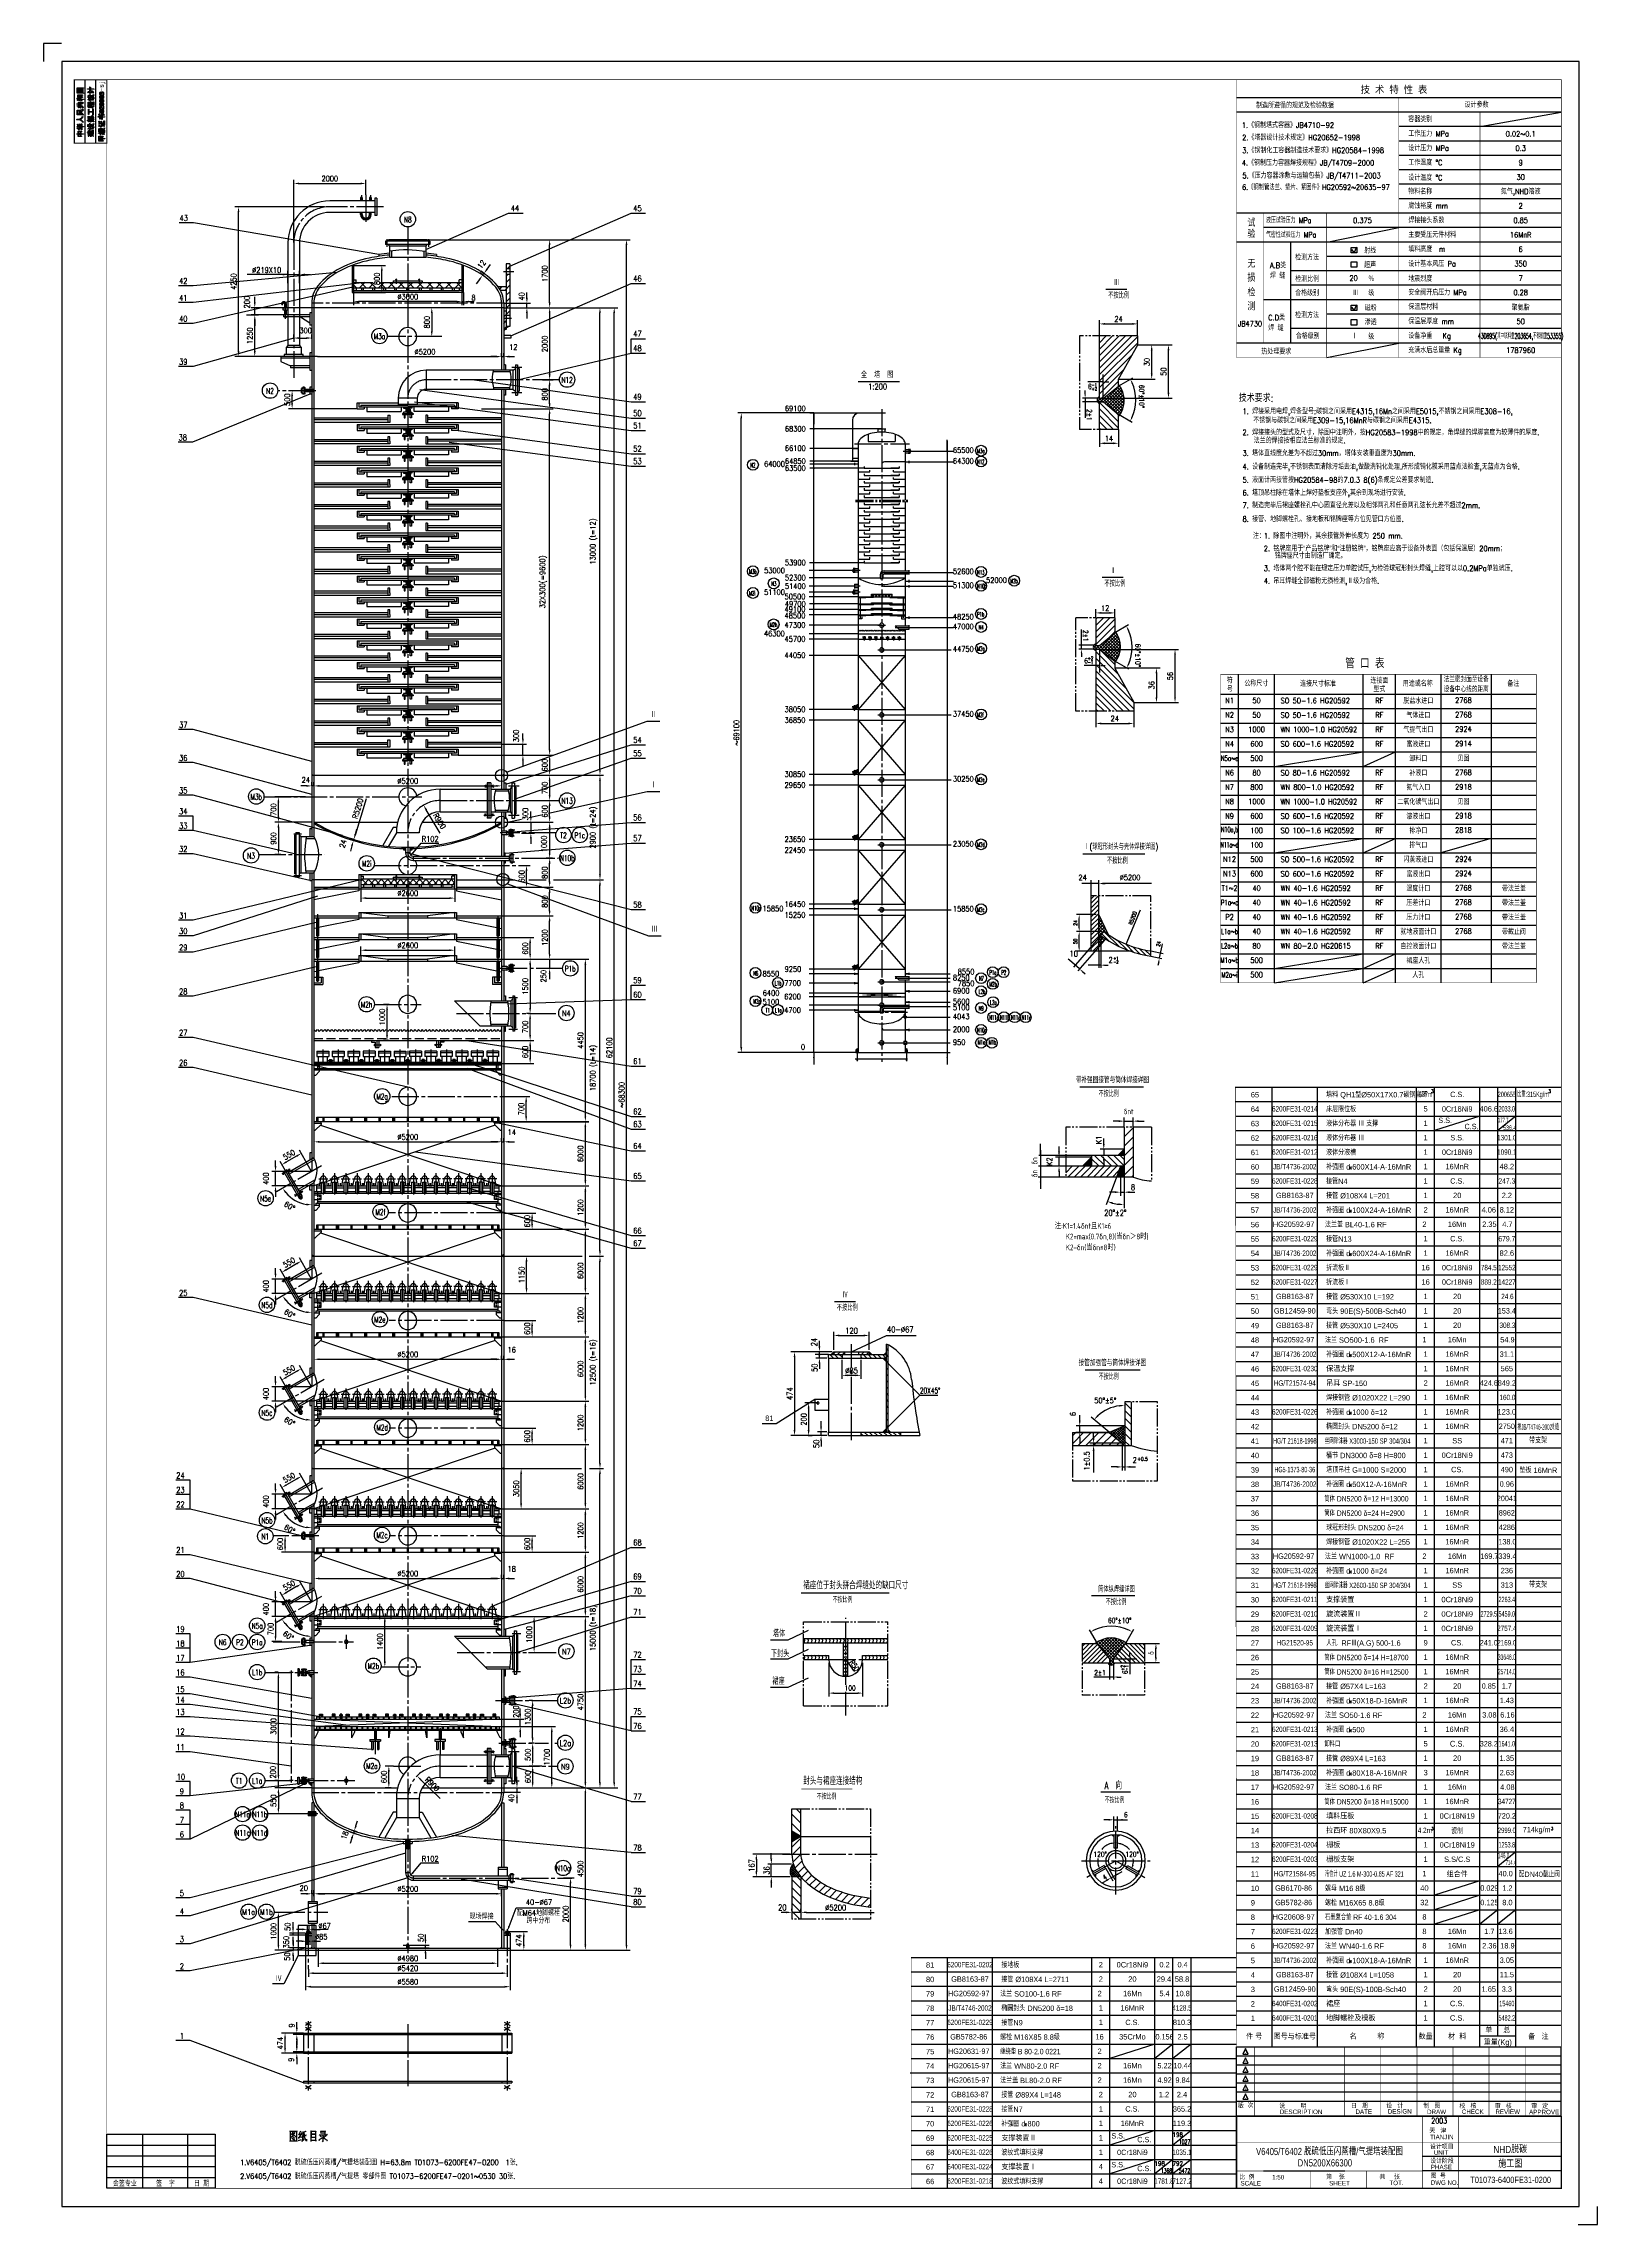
# Model space of a CAD drawing. Extents: x -42 to 819, y -365 to 844.
import ezdxf
from ezdxf.enums import TextEntityAlignment as Align

# ---------------------------------------------------------------- set-up
doc = ezdxf.new("R2010")
doc.units = 0
doc.header["$MEASUREMENT"] = 0
for name, pattern in [('CENTER', [20, 15, -1.5, 2, -1.5]), ('DIVIDE', [15, 10, -1, 1, -1, 1, -1]), ('HIDDEN', [7, 5, -2])]:
    doc.linetypes.add(name, pattern=pattern)
doc.layers.get('0').update_dxf_attribs({"linetype": 'CONTINUOUS'})
doc.layers.get('DEFPOINTS').update_dxf_attribs({"linetype": 'CONTINUOUS'})
for name, color, linetype in [('1', 2, 'CONTINUOUS'), ('2', 1, 'CONTINUOUS'), ('3', 3, 'CENTER'), ('4', 3, 'DIVIDE'), ('5', 2, 'HIDDEN'), ('_TCC_NET_BORDER', 7, 'CONTINUOUS'), ('DIM', 4, 'CONTINUOUS'), ('TXT', 4, 'CONTINUOUS')]:
    doc.layers.add(name, color=color, linetype=linetype)
doc.styles.add('HZ2', font='tcc_simp', dxfattribs={"height": 2.5, "bigfont": 'tcc_hzdx'})
doc.styles.add('HZ3', font='tcc_simp', dxfattribs={"height": 1.5, "bigfont": 'tcc_hzdx'})
doc.styles.add('HZ4', font='tcc_simp', dxfattribs={"height": 3.5, "bigfont": 'tcc_hzdx'})
doc.styles.add('HZJ', font='txt', dxfattribs={"bigfont": 'SBTXT'})
doc.styles.add('SBHZ', font='ROMANS', dxfattribs={"width": 0.85, "bigfont": 'SBTXT'})
doc.dimstyles.get("Standard").update_dxf_attribs({"dimtxt": 3, "dimasz": 3, "dimexe": 2, "dimexo": 0.0625, "dimgap": 1.2, "dimtad": 1, "dimdec": 4, "dimzin": 0, "dimdsep": 46, "dimtxsty": 'SBHZ', "dimcen": 0.09, "dimadec": 0, "dimazin": 0, "dimtfac": 1, "dimtdec": 4, "dimtmove": 2, "dimatfit": 3, "dimfxl": 0, "dimtolj": 1, "dimtzin": 0, "dimarcsym": 0})
pattern_1 = [(135, (-8.8716, -78.33675), (-0.44194174, -0.44194174), []), (225, (-8.8716, -78.33675), (0.44194174, -0.44194174), [])]
pattern_2 = [(135, (-1944.114, -1678.5361), (-1.3258252, -1.3258252), [])]
pattern_3 = [(45, (-1944.11394, -1678.53613), (-0.176776695, 0.176776695), []), (135, (-1944.11394, -1678.53613), (-0.176776695, -0.176776695), [])]

# ---------------------------------------------------------------- blocks, each defined once
blk = doc.blocks.new('*D128')
at = {"color": 0, "linetype": 'ByBlock'}
for p, q in [((147, 735.5), (259.5, 735.5)), ((257.5, -209.8), (257.5, 732.5)), ((191.4, -212.8), (259.5, -212.8))]:
    blk.add_line(p, q, dxfattribs=at)
for points in [[(257, 732.5), (258, 732.5), (257.5, 735.5)], [(257, -209.8), (258, -209.8), (257.5, -212.8)]]:
    blk.add_solid(points, dxfattribs=at)
at = {"layer": 'DEFPOINTS', "color": 0, "linetype": 'ByBlock'}
for p in [(147, 735.5), (257.5, 735.5), (191.4, -212.8)]:
    blk.add_point(p, dxfattribs=at)
at = {"color": 0, "linetype": 'ByBlock', "insert": (254.8, 261.4), "char_height": 3, "attachment_point": 5, "rotation": 90, "style": 'SBHZ'}
blk.add_mtext('\\A1;~68300', dxfattribs=at)
blk = doc.blocks.new('*D97')
at = {"color": 0, "linetype": 'ByBlock'}
for p, q in [((200.6, 235.4), (197.6, 235.4)), ((203.6, 235.5), (203.6, 237.4)), ((203.6, 235.4), (204.8, 235.4)), ((203.6, 235.4), (204.8, 235.4)), ((204.8, 235.5), (204.8, 237.4)), ((207.8, 235.4), (210.8, 235.4))]:
    blk.add_line(p, q, dxfattribs=at)
for points in [[(200.6, 235.9), (200.6, 234.9), (203.6, 235.4)], [(207.8, 235.9), (207.8, 234.9), (204.8, 235.4)]]:
    blk.add_solid(points, dxfattribs=at)
at = {"layer": 'DEFPOINTS', "color": 0, "linetype": 'ByBlock'}
for p in [(203.6, 235.4), (204.8, 235.4), (204.8, 235.4)]:
    blk.add_point(p, dxfattribs=at)
at = {"color": 0, "linetype": 'ByBlock', "insert": (209.2, 240.7), "char_height": 3, "attachment_point": 5, "style": 'SBHZ'}
blk.add_mtext('\\A1;14', dxfattribs=at)
blk = doc.blocks.new('*D74')
at = {"color": 0, "linetype": 'ByBlock'}
for p, q in [((267.6, 637), (330.8, 637)), ((328.8, -180.5), (328.8, 634)), ((267.6, -183.5), (330.8, -183.5))]:
    blk.add_line(p, q, dxfattribs=at)
for points in [[(328.3, 634), (329.3, 634), (328.8, 637)], [(328.3, -180.5), (329.3, -180.5), (328.8, -183.5)]]:
    blk.add_solid(points, dxfattribs=at)
at = {"layer": 'DEFPOINTS', "color": 0, "linetype": 'ByBlock'}
for p in [(267.6, 637), (328.8, 637), (267.6, -183.5)]:
    blk.add_point(p, dxfattribs=at)
at = {"color": 0, "linetype": 'ByBlock', "insert": (326.1, 226.7), "char_height": 3, "attachment_point": 5, "rotation": 90, "style": 'SBHZ'}
blk.add_mtext('\\A1;62100', dxfattribs=at)
blk = doc.blocks.new('*D69')
at = {"color": 0, "linetype": 'ByBlock'}
for p, q in [((247.2, 380.6), (260.1, 380.6)), ((258.1, 175), (258.1, 377.6)), ((252.1, 172), (260.1, 172))]:
    blk.add_line(p, q, dxfattribs=at)
for points in [[(257.6, 377.6), (258.6, 377.6), (258.1, 380.6)], [(257.6, 175), (258.6, 175), (258.1, 172)]]:
    blk.add_solid(points, dxfattribs=at)
at = {"layer": 'DEFPOINTS', "color": 0, "linetype": 'ByBlock'}
for p in [(247.2, 380.6), (258.1, 380.6), (252, 172)]:
    blk.add_point(p, dxfattribs=at)
at = {"color": 0, "linetype": 'ByBlock', "insert": (254.6, 276.3), "char_height": 3, "attachment_point": 5, "rotation": 90, "style": 'SBHZ'}
blk.add_mtext('\\A1;18700 (t=14)', dxfattribs=at)
blk = doc.blocks.new('*D45')
at = {"color": 0, "linetype": 'ByBlock'}
for p, q in [((266.4, 126.1), (314.8, 126.1)), ((312.8, 93.5), (312.8, 123.1)), ((267.6, 90.5), (314.8, 90.5))]:
    blk.add_line(p, q, dxfattribs=at)
for points in [[(312.3, 123.1), (313.3, 123.1), (312.8, 126.1)], [(312.3, 93.5), (313.3, 93.5), (312.8, 90.5)]]:
    blk.add_solid(points, dxfattribs=at)
at = {"layer": 'DEFPOINTS', "color": 0, "linetype": 'ByBlock'}
for p in [(266.4, 126.1), (312.8, 126.1), (267.6, 90.5)]:
    blk.add_point(p, dxfattribs=at)
at = {"color": 0, "linetype": 'ByBlock', "insert": (310.1, 108.3), "char_height": 3, "attachment_point": 5, "rotation": 90, "style": 'SBHZ'}
blk.add_mtext('\\A1;6000', dxfattribs=at)
blk = doc.blocks.new('*D96')
at = {"color": 0, "linetype": 'ByBlock'}
for p, q in [((99.6, 116.8), (99.6, 112.8)), ((102.6, 114.8), (200.6, 114.8)), ((203.6, 116.8), (203.6, 112.8))]:
    blk.add_line(p, q, dxfattribs=at)
for points in [[(102.6, 115.3), (102.6, 114.3), (99.6, 114.8)], [(200.6, 115.3), (200.6, 114.3), (203.6, 114.8)]]:
    blk.add_solid(points, dxfattribs=at)
at = {"layer": 'DEFPOINTS', "color": 0, "linetype": 'ByBlock'}
for p in [(99.6, 116.8), (203.6, 116.8), (203.6, 114.8)]:
    blk.add_point(p, dxfattribs=at)
at = {"color": 0, "linetype": 'ByBlock', "insert": (151.6, 117.5), "char_height": 3, "attachment_point": 5, "style": 'SBHZ'}
blk.add_mtext('\\A1;∅5200', dxfattribs=at)
blk = doc.blocks.new('*D94')
at = {"color": 0, "linetype": 'ByBlock'}
for p, q in [((99.6, -4.8), (99.6, -8.7)), ((102.6, -6.7), (200.6, -6.7)), ((203.6, -4.8), (203.6, -8.7))]:
    blk.add_line(p, q, dxfattribs=at)
for points in [[(102.6, -6.2), (102.6, -7.2), (99.6, -6.7)], [(200.6, -6.2), (200.6, -7.2), (203.6, -6.7)]]:
    blk.add_solid(points, dxfattribs=at)
at = {"layer": 'DEFPOINTS', "color": 0, "linetype": 'ByBlock'}
for p in [(99.6, -4.7), (203.6, -4.7), (203.6, -6.7)]:
    blk.add_point(p, dxfattribs=at)
at = {"color": 0, "linetype": 'ByBlock', "insert": (151.6, -4), "char_height": 3, "attachment_point": 5, "style": 'SBHZ'}
blk.add_mtext('\\A1;∅5200', dxfattribs=at)
blk = doc.blocks.new('*D21')
at = {"color": 0, "linetype": 'ByBlock'}
for p, q in [((199.2, -88.5), (202.3, -88.5)), ((200.3, -113.5), (200.3, -91.5)), ((199.2, -116.5), (202.3, -116.5))]:
    blk.add_line(p, q, dxfattribs=at)
for points in [[(199.8, -91.5), (200.8, -91.5), (200.3, -88.5)], [(199.8, -113.5), (200.8, -113.5), (200.3, -116.5)]]:
    blk.add_solid(points, dxfattribs=at)
at = {"layer": 'DEFPOINTS', "color": 0, "linetype": 'ByBlock'}
for p in [(199.1, -88.5), (200.3, -88.5), (199.1, -116.5)]:
    blk.add_point(p, dxfattribs=at)
at = {"color": 0, "linetype": 'ByBlock', "insert": (197.6, -102.5), "char_height": 3, "attachment_point": 5, "rotation": 90, "style": 'SBHZ'}
blk.add_mtext('\\A1;1400', dxfattribs=at)
blk = doc.blocks.new('*D92')
at = {"color": 0, "linetype": 'ByBlock'}
for p, q in [((99.6, -4.8), (99.6, -8.7)), ((102.6, -6.7), (200.6, -6.7)), ((203.6, -4.8), (203.6, -8.7))]:
    blk.add_line(p, q, dxfattribs=at)
for points in [[(102.6, -6.2), (102.6, -7.2), (99.6, -6.7)], [(200.6, -6.2), (200.6, -7.2), (203.6, -6.7)]]:
    blk.add_solid(points, dxfattribs=at)
at = {"layer": 'DEFPOINTS', "color": 0, "linetype": 'ByBlock'}
for p in [(99.6, -4.7), (203.6, -4.7), (203.6, -6.7)]:
    blk.add_point(p, dxfattribs=at)
at = {"color": 0, "linetype": 'ByBlock', "insert": (151.6, -4), "char_height": 3, "attachment_point": 5, "style": 'SBHZ'}
blk.add_mtext('\\A1;∅5200', dxfattribs=at)
blk = doc.blocks.new('*D90')
at = {"color": 0, "linetype": 'ByBlock'}
for p, q in [((99.6, -182.9), (99.6, -179.5)), ((203.6, -182.9), (203.6, -179.5)), ((200.6, -181.5), (102.6, -181.5))]:
    blk.add_line(p, q, dxfattribs=at)
for points in [[(102.6, -181), (102.6, -182), (99.6, -181.5)], [(200.6, -181), (200.6, -182), (203.6, -181.5)]]:
    blk.add_solid(points, dxfattribs=at)
at = {"layer": 'DEFPOINTS', "color": 0, "linetype": 'ByBlock'}
for p in [(99.6, -181.5), (99.6, -183), (203.6, -183)]:
    blk.add_point(p, dxfattribs=at)
at = {"color": 0, "linetype": 'ByBlock', "insert": (151.6, -178.8), "char_height": 3, "attachment_point": 5, "style": 'SBHZ'}
blk.add_mtext('\\A1;∅5200', dxfattribs=at)
blk = doc.blocks.new('*D5')
at = {"color": 0, "linetype": 'ByBlock'}
for p, q in [((164.7, -273.6), (164.7, -282.8)), ((264.1, -273.6), (264.1, -282.8)), ((167.7, -280.8), (261.1, -280.8))]:
    blk.add_line(p, q, dxfattribs=at)
for points in [[(167.7, -280.3), (167.7, -281.3), (164.7, -280.8)], [(261.1, -280.3), (261.1, -281.3), (264.1, -280.8)]]:
    blk.add_solid(points, dxfattribs=at)
at = {"layer": 'DEFPOINTS', "color": 0, "linetype": 'ByBlock'}
for p in [(164.7, -273.5), (264.1, -273.5), (264.1, -280.8)]:
    blk.add_point(p, dxfattribs=at)
at = {"color": 0, "linetype": 'ByBlock', "insert": (214.4, -278.1), "char_height": 3, "attachment_point": 5, "style": 'SBHZ'}
blk.add_mtext('\\A1;∅4980', dxfattribs=at)
blk = doc.blocks.new('*D4')
at = {"color": 0, "linetype": 'ByBlock'}
for p, q in [((157.7, -273.6), (157.7, -295.8)), ((271.1, -273.6), (271.1, -295.8)), ((160.7, -293.8), (268.1, -293.8))]:
    blk.add_line(p, q, dxfattribs=at)
for points in [[(160.7, -293.3), (160.7, -294.3), (157.7, -293.8)], [(268.1, -293.3), (268.1, -294.3), (271.1, -293.8)]]:
    blk.add_solid(points, dxfattribs=at)
at = {"layer": 'DEFPOINTS', "color": 0, "linetype": 'ByBlock'}
for p in [(157.7, -273.5), (271.1, -273.5), (271.1, -293.8)]:
    blk.add_point(p, dxfattribs=at)
at = {"color": 0, "linetype": 'ByBlock', "insert": (214.4, -291.1), "char_height": 3, "attachment_point": 5, "style": 'SBHZ'}
blk.add_mtext('\\A1;∅5580', dxfattribs=at)
blk = doc.blocks.new('*D3')
at = {"color": 0, "linetype": 'ByBlock'}
for p, q in [((159.3, -284.1), (159.3, -288.3)), ((162.3, -286.3), (266.5, -286.3)), ((269.5, -284.1), (269.5, -288.3))]:
    blk.add_line(p, q, dxfattribs=at)
for points in [[(162.3, -285.8), (162.3, -286.8), (159.3, -286.3)], [(266.5, -285.8), (266.5, -286.8), (269.5, -286.3)]]:
    blk.add_solid(points, dxfattribs=at)
at = {"layer": 'DEFPOINTS', "color": 0, "linetype": 'ByBlock'}
for p in [(159.3, -284), (269.5, -284), (269.5, -286.3)]:
    blk.add_point(p, dxfattribs=at)
at = {"color": 0, "linetype": 'ByBlock', "insert": (214.4, -283.6), "char_height": 3, "attachment_point": 5, "style": 'SBHZ'}
blk.add_mtext('\\A1;∅5420', dxfattribs=at)
blk = doc.blocks.new('HQ')
at = {"layer": '2'}
blk.add_lwpolyline([(0, 30), (60, 30), (60, 0), (0, 0)], close=True, dxfattribs=at)
at = {"layer": 'TXT'}
for points in [[(20, 0), (20, 30)], [(45, 0), (45, 30)], [(0, 24), (60, 24)], [(0, 18), (60, 18)], [(0, 12), (60, 12)], [(0, 6), (60, 6)]]:
    blk.add_lwpolyline(points, dxfattribs=at)
at = {"layer": 'TXT', "style": 'SBHZ', "width": 0.85}
for s, p in [('会签专业', (10, 3)), ('签  字', (32.5, 3)), ('日 期', (52.5, 3))]:
    blk.add_text(s, height=3, dxfattribs=at).set_placement(p, align=Align.MIDDLE)
blk = doc.blocks.new('*D88')
at = {"color": 0, "linetype": 'ByBlock'}
for p, q in [((93.8, -223), (81.6, -223)), ((83.6, -231.2), (83.6, -226)), ((93.8, -234.2), (81.6, -234.2))]:
    blk.add_line(p, q, dxfattribs=at)
for points in [[(83.1, -226), (84.1, -226), (83.6, -223)], [(83.1, -231.2), (84.1, -231.2), (83.6, -234.2)]]:
    blk.add_solid(points, dxfattribs=at)
at = {"layer": 'DEFPOINTS', "color": 0, "linetype": 'ByBlock'}
for p in [(83.6, -223), (93.9, -223), (93.9, -234.2)]:
    blk.add_point(p, dxfattribs=at)
at = {"color": 0, "linetype": 'ByBlock', "insert": (80.9, -228.6), "char_height": 3, "attachment_point": 5, "rotation": 90, "style": 'SBHZ'}
blk.add_mtext('\\A1;474', dxfattribs=at)
blk = doc.blocks.new('*D109')
at = {"color": 0, "linetype": 'ByBlock'}
for p, q in [((74.8, -255.7), (74.8, -252.7)), ((78.5, -258.7), (72.8, -258.7)), ((78.5, -259.5), (72.8, -259.5)), ((74.8, -259.5), (74.8, -258.7)), ((74.8, -259.5), (74.8, -258.7)), ((74.8, -262.5), (74.8, -265.5))]:
    blk.add_line(p, q, dxfattribs=at)
for points in [[(74.3, -255.7), (75.3, -255.7), (74.8, -258.7)], [(74.3, -262.5), (75.3, -262.5), (74.8, -259.5)]]:
    blk.add_solid(points, dxfattribs=at)
at = {"layer": 'DEFPOINTS', "color": 0, "linetype": 'ByBlock'}
for p in [(74.8, -258.7), (78.6, -258.7), (78.6, -259.5)]:
    blk.add_point(p, dxfattribs=at)
at = {"color": 0, "linetype": 'ByBlock', "insert": (72, -254.5), "char_height": 3, "attachment_point": 5, "rotation": 90, "style": 'SBHZ'}
blk.add_mtext('\\A1;9', dxfattribs=at)
blk = doc.blocks.new('*D110')
at = {"color": 0, "linetype": 'ByBlock'}
for p, q in [((74.8, -266.1), (74.8, -263.1)), ((78.5, -269.1), (72.8, -269.1)), ((78.5, -269.9), (72.8, -269.9)), ((74.8, -269.1), (74.8, -269.9)), ((74.8, -269.1), (74.8, -269.9)), ((74.8, -272.9), (74.8, -275.9))]:
    blk.add_line(p, q, dxfattribs=at)
for points in [[(74.3, -266.1), (75.3, -266.1), (74.8, -269.1)], [(74.3, -272.9), (75.3, -272.9), (74.8, -269.9)]]:
    blk.add_solid(points, dxfattribs=at)
at = {"layer": 'DEFPOINTS', "color": 0, "linetype": 'ByBlock'}
for p in [(74.8, -269.9), (78.6, -269.1), (78.6, -269.9)]:
    blk.add_point(p, dxfattribs=at)
at = {"color": 0, "linetype": 'ByBlock', "insert": (71.7, -273.5), "char_height": 3, "attachment_point": 5, "rotation": 90, "style": 'SBHZ'}
blk.add_mtext('\\A1;9', dxfattribs=at)
blk = doc.blocks.new('*D91')
at = {"color": 0, "linetype": 'ByBlock'}
for p, q in [((98.4, -181.5), (98.4, -179.5)), ((99.6, -181.5), (99.6, -179.5)), ((95.4, -181.5), (92.4, -181.5)), ((99.6, -181.5), (98.4, -181.5)), ((99.6, -181.5), (98.4, -181.5)), ((102.6, -181.5), (105.6, -181.5))]:
    blk.add_line(p, q, dxfattribs=at)
for points in [[(95.4, -181), (95.4, -182), (98.4, -181.5)], [(102.6, -181), (102.6, -182), (99.6, -181.5)]]:
    blk.add_solid(points, dxfattribs=at)
at = {"layer": 'DEFPOINTS', "color": 0, "linetype": 'ByBlock'}
for p in [(98.4, -181.5), (98.4, -181.5), (99.6, -181.5)]:
    blk.add_point(p, dxfattribs=at)
at = {"color": 0, "linetype": 'ByBlock', "insert": (94, -178.4), "char_height": 3, "attachment_point": 5, "style": 'SBHZ'}
blk.add_mtext('\\A1;20', dxfattribs=at)
blk = doc.blocks.new('*D9')
at = {"color": 0, "linetype": 'ByBlock'}
for p, q in [((155.8, -262), (152.8, -262)), ((158.8, -263.9), (158.8, -260)), ((158.8, -262), (159.8, -262)), ((158.8, -262), (159.8, -262)), ((159.8, -263.9), (159.8, -260)), ((162.8, -262), (165.8, -262))]:
    blk.add_line(p, q, dxfattribs=at)
for points in [[(155.8, -261.5), (155.8, -262.5), (158.8, -262)], [(162.8, -261.5), (162.8, -262.5), (159.8, -262)]]:
    blk.add_solid(points, dxfattribs=at)
at = {"layer": 'DEFPOINTS', "color": 0, "linetype": 'ByBlock'}
for p in [(158.8, -263.9), (159.8, -262), (159.8, -263.9)]:
    blk.add_point(p, dxfattribs=at)
at = {"color": 0, "linetype": 'ByBlock', "insert": (168.3, -260.1), "char_height": 3, "attachment_point": 5, "style": 'SBHZ'}
blk.add_mtext('\\A1;∅67', dxfattribs=at)
blk = doc.blocks.new('*D10')
at = {"color": 0, "linetype": 'ByBlock'}
for p, q in [((158.5, -265.4), (158.5, -270.6)), ((160.1, -265.4), (160.1, -270.6)), ((155.5, -268.6), (152.5, -268.6)), ((158.5, -268.6), (160.1, -268.6)), ((158.5, -268.6), (160.1, -268.6)), ((163.1, -268.6), (166.1, -268.6))]:
    blk.add_line(p, q, dxfattribs=at)
for points in [[(155.5, -268.1), (155.5, -269.1), (158.5, -268.6)], [(163.1, -268.1), (163.1, -269.1), (160.1, -268.6)]]:
    blk.add_solid(points, dxfattribs=at)
at = {"layer": 'DEFPOINTS', "color": 0, "linetype": 'ByBlock'}
for p in [(158.5, -265.3), (160.1, -265.3), (160.1, -268.6)]:
    blk.add_point(p, dxfattribs=at)
at = {"color": 0, "linetype": 'ByBlock', "insert": (166.4, -266.1), "char_height": 3, "attachment_point": 5, "style": 'SBHZ'}
blk.add_mtext('\\A1;∅85', dxfattribs=at)
blk = doc.blocks.new('*D108')
at = {"color": 0, "linetype": 'ByBlock'}
for p, q in [((65.9, -191.8), (62.6, -191.8)), ((64.6, -209.8), (64.6, -194.8)), ((79.5, -212.8), (62.6, -212.8))]:
    blk.add_line(p, q, dxfattribs=at)
for points in [[(64.1, -194.8), (65.1, -194.8), (64.6, -191.8)], [(64.1, -209.8), (65.1, -209.8), (64.6, -212.8)]]:
    blk.add_solid(points, dxfattribs=at)
at = {"layer": 'DEFPOINTS', "color": 0, "linetype": 'ByBlock'}
for p in [(64.6, -191.8), (65.9, -191.8), (79.6, -212.8)]:
    blk.add_point(p, dxfattribs=at)
at = {"color": 0, "linetype": 'ByBlock', "insert": (61.9, -202.3), "char_height": 3, "attachment_point": 5, "rotation": 90, "style": 'SBHZ'}
blk.add_mtext('\\A1;1000', dxfattribs=at)
blk = doc.blocks.new('*D7')
at = {"color": 0, "linetype": 'ByBlock'}
for p, q in [((157.6, -264.1), (148.8, -264.1)), ((157.6, -265.3), (148.8, -265.3)), ((150.8, -261.1), (150.8, -258.1)), ((150.8, -265.3), (150.8, -264.1)), ((150.8, -265.3), (150.8, -264.1)), ((150.8, -268.3), (150.8, -271.3))]:
    blk.add_line(p, q, dxfattribs=at)
for points in [[(150.3, -261.1), (151.3, -261.1), (150.8, -264.1)], [(150.3, -268.3), (151.3, -268.3), (150.8, -265.3)]]:
    blk.add_solid(points, dxfattribs=at)
at = {"layer": 'DEFPOINTS', "color": 0, "linetype": 'ByBlock'}
for p in [(150.8, -264.1), (157.7, -264.1), (157.7, -265.3)]:
    blk.add_point(p, dxfattribs=at)
at = {"color": 0, "linetype": 'ByBlock', "insert": (147.8, -260.6), "char_height": 3, "attachment_point": 5, "rotation": 90, "style": 'SBHZ'}
blk.add_mtext('\\A1;50', dxfattribs=at)
blk = doc.blocks.new('*D6')
at = {"color": 0, "linetype": 'ByBlock'}
for p, q in [((157.6, -272.3), (148.8, -272.3)), ((157.6, -273.5), (148.8, -273.5)), ((150.8, -269.3), (150.8, -266.3)), ((150.8, -272.3), (150.8, -273.5)), ((150.8, -272.3), (150.8, -273.5)), ((150.8, -276.5), (150.8, -279.5))]:
    blk.add_line(p, q, dxfattribs=at)
for points in [[(150.3, -269.3), (151.3, -269.3), (150.8, -272.3)], [(150.3, -276.5), (151.3, -276.5), (150.8, -273.5)]]:
    blk.add_solid(points, dxfattribs=at)
at = {"layer": 'DEFPOINTS', "color": 0, "linetype": 'ByBlock'}
for p in [(150.8, -273.5), (157.7, -272.3), (157.7, -273.5)]:
    blk.add_point(p, dxfattribs=at)
at = {"color": 0, "linetype": 'ByBlock', "insert": (147.6, -277.1), "char_height": 3, "attachment_point": 5, "rotation": 90, "style": 'SBHZ'}
blk.add_mtext('\\A1;50', dxfattribs=at)
blk = doc.blocks.new('*D89')
at = {"color": 0, "linetype": 'ByBlock'}
for p, q in [((122.9, -143.9), (123.8, -141)), ((123.1, -148.4), (119.7, -147.2)), ((120.6, -150.7), (119.7, -153.6)), ((123.5, -147.2), (120, -146.1)), ((121.9, -146.7), (121.6, -147.9)), ((121.9, -146.7), (121.6, -147.9))]:
    blk.add_line(p, q, dxfattribs=at)
for points in [[(122.4, -143.7), (123.3, -144), (121.9, -146.7)], [(120.1, -150.5), (121.1, -150.9), (121.6, -147.9)]]:
    blk.add_solid(points, dxfattribs=at)
at = {"layer": 'DEFPOINTS', "color": 0, "linetype": 'ByBlock'}
for p in [(121.6, -147.9), (123.1, -148.4), (123.5, -147.2)]:
    blk.add_point(p, dxfattribs=at)
at = {"color": 0, "linetype": 'ByBlock', "insert": (116.7, -149.1), "char_height": 3, "attachment_point": 5, "rotation": 71.8326, "style": 'SBHZ'}
blk.add_mtext('\\A1;18', dxfattribs=at)
blk = doc.blocks.new('*D36')
at = {"color": 0, "linetype": 'ByBlock'}
blk.add_arc((161.2, -20.9), 18.5, 219.2961, 260.7039, dxfattribs=at)
for points in [[(146.4, -32.9), (147.2, -32.3), (145.1, -30.1)], [(158.2, -38.6), (158.1, -39.6), (161.2, -39.4)]]:
    blk.add_solid(points, dxfattribs=at)
at = {"layer": 'DEFPOINTS', "color": 0, "linetype": 'ByBlock'}
for p in [(164, -19.3), (141.6, -32.1), (161.2, -27.8), (154.8, -38.3), (161.2, -126.4)]:
    blk.add_point(p, dxfattribs=at)
at = {"color": 0, "linetype": 'ByBlock', "insert": (148.9, -40.1), "char_height": 3, "attachment_point": 5, "rotation": 327.5497, "style": 'SBHZ'}
blk.add_mtext('\\A1;60°', dxfattribs=at)
blk = doc.blocks.new('*D119')
at = {"color": 0, "linetype": 'ByBlock'}
for p, q in [((74.7, 48.4), (69.1, 45.2)), ((83, 40), (76.3, 51.7)), ((72.2, 33.7), (65.5, 45.4))]:
    blk.add_line(p, q, dxfattribs=at)
for points in [[(74.4, 48.9), (74.9, 48), (77.3, 49.9)], [(68.8, 45.6), (69.3, 44.8), (66.5, 43.7)]]:
    blk.add_solid(points, dxfattribs=at)
at = {"layer": 'DEFPOINTS', "color": 0, "linetype": 'ByBlock'}
for p in [(66.5, 43.7), (83.1, 39.9), (72.3, 33.7)]:
    blk.add_point(p, dxfattribs=at)
at = {"color": 0, "linetype": 'ByBlock', "insert": (70.5, 49.2), "char_height": 3, "attachment_point": 5, "rotation": 30, "style": 'SBHZ'}
blk.add_mtext('\\A1;550', dxfattribs=at)
blk = doc.blocks.new('*D31')
at = {"color": 0, "linetype": 'ByBlock'}
blk.add_arc((161.2, -20.9), 18.5, 219.2961, 260.7039, dxfattribs=at)
for points in [[(146.4, -32.9), (147.2, -32.3), (145.1, -30.1)], [(158.2, -38.6), (158.1, -39.6), (161.2, -39.4)]]:
    blk.add_solid(points, dxfattribs=at)
at = {"layer": 'DEFPOINTS', "color": 0, "linetype": 'ByBlock'}
for p in [(164, -19.3), (141.6, -32.1), (161.2, -27.8), (154.8, -38.3), (161.2, -126.4)]:
    blk.add_point(p, dxfattribs=at)
at = {"color": 0, "linetype": 'ByBlock', "insert": (148.9, -40.1), "char_height": 3, "attachment_point": 5, "rotation": 327.5497, "style": 'SBHZ'}
blk.add_mtext('\\A1;60°', dxfattribs=at)
blk = doc.blocks.new('*D22')
at = {"color": 0, "linetype": 'ByBlock'}
blk.add_arc((161.2, -80.5), 19, 219.0354, 260.9646, dxfattribs=at)
for points in [[(146, -92.8), (146.8, -92.3), (144.7, -90.1)], [(158.2, -98.9), (158.1, -99.8), (161.2, -99.6)]]:
    blk.add_solid(points, dxfattribs=at)
at = {"layer": 'DEFPOINTS', "color": 0, "linetype": 'ByBlock'}
for p in [(164, -78.9), (141.6, -91.8), (161.2, -87.5), (154.6, -98.4), (161.2, -186)]:
    blk.add_point(p, dxfattribs=at)
at = {"color": 0, "linetype": 'ByBlock', "insert": (148.2, -99.2), "char_height": 3, "attachment_point": 5, "rotation": 325.2468, "style": 'SBHZ'}
blk.add_mtext('\\A1;60°', dxfattribs=at)
blk = doc.blocks.new('*D80')
at = {"color": 0, "linetype": 'ByBlock'}
for p, q in [((142.6, -119.5), (140.7, -119.5)), ((142.7, -176.5), (142.7, -122.5)), ((142.6, -179.5), (140.7, -179.5))]:
    blk.add_line(p, q, dxfattribs=at)
for points in [[(142.2, -122.5), (143.2, -122.5), (142.7, -119.5)], [(142.2, -176.5), (143.2, -176.5), (142.7, -179.5)]]:
    blk.add_solid(points, dxfattribs=at)
at = {"layer": 'DEFPOINTS', "color": 0, "linetype": 'ByBlock'}
for p in [(142.7, -119.5), (142.7, -119.5), (142.7, -179.5)]:
    blk.add_point(p, dxfattribs=at)
at = {"color": 0, "linetype": 'ByBlock', "insert": (140, -149.5), "char_height": 3, "attachment_point": 5, "rotation": 90, "style": 'SBHZ'}
blk.add_mtext('\\A1;3000', dxfattribs=at)
blk = doc.blocks.new('*D79')
at = {"color": 0, "linetype": 'ByBlock'}
for p, q in [((142.4, -179.5), (144.7, -179.5)), ((142.7, -176.5), (142.7, -173.5)), ((142.7, -183.5), (142.7, -179.5)), ((142.7, -183.5), (142.7, -179.5)), ((161.1, -183.5), (140.7, -183.5)), ((142.7, -186.5), (142.7, -189.5))]:
    blk.add_line(p, q, dxfattribs=at)
for points in [[(142.2, -176.5), (143.2, -176.5), (142.7, -179.5)], [(142.2, -186.5), (143.2, -186.5), (142.7, -183.5)]]:
    blk.add_solid(points, dxfattribs=at)
at = {"layer": 'DEFPOINTS', "color": 0, "linetype": 'ByBlock'}
for p in [(142.3, -179.5), (142.7, -179.5), (161.2, -183.5)]:
    blk.add_point(p, dxfattribs=at)
at = {"color": 0, "linetype": 'ByBlock', "insert": (139.7, -174.9), "char_height": 3, "attachment_point": 5, "rotation": 90, "style": 'SBHZ'}
blk.add_mtext('\\A1;200', dxfattribs=at)
blk = doc.blocks.new('*D13')
at = {"color": 0, "linetype": 'ByBlock'}
for p, q in [((161.1, -183.5), (140.7, -183.5)), ((142.7, -186.5), (142.7, -194.9)), ((153.6, -197.9), (140.7, -197.9))]:
    blk.add_line(p, q, dxfattribs=at)
for points in [[(142.2, -186.5), (143.2, -186.5), (142.7, -183.5)], [(142.2, -194.9), (143.2, -194.9), (142.7, -197.9)]]:
    blk.add_solid(points, dxfattribs=at)
at = {"layer": 'DEFPOINTS', "color": 0, "linetype": 'ByBlock'}
for p in [(161.2, -183.5), (142.7, -197.9), (153.7, -197.9)]:
    blk.add_point(p, dxfattribs=at)
at = {"color": 0, "linetype": 'ByBlock', "insert": (140, -190.7), "char_height": 3, "attachment_point": 5, "rotation": 90, "style": 'SBHZ'}
blk.add_mtext('\\A1;550', dxfattribs=at)
blk = doc.blocks.new('*D78')
at = {"color": 0, "linetype": 'ByBlock'}
for p, q in [((162.3, -88.5), (139.1, -88.5)), ((141.1, -91.5), (141.1, -99.5)), ((144.6, -102.5), (139.1, -102.5))]:
    blk.add_line(p, q, dxfattribs=at)
for points in [[(140.6, -91.5), (141.6, -91.5), (141.1, -88.5)], [(140.6, -99.5), (141.6, -99.5), (141.1, -102.5)]]:
    blk.add_solid(points, dxfattribs=at)
at = {"layer": 'DEFPOINTS', "color": 0, "linetype": 'ByBlock'}
for p in [(162.4, -88.5), (141.1, -102.5), (144.7, -102.5)]:
    blk.add_point(p, dxfattribs=at)
at = {"color": 0, "linetype": 'ByBlock', "insert": (138.4, -95.5), "char_height": 3, "attachment_point": 5, "rotation": 90, "style": 'SBHZ'}
blk.add_mtext('\\A1;700', dxfattribs=at)
blk = doc.blocks.new('*D23')
at = {"color": 0, "linetype": 'ByBlock'}
for p, q in [((161.1, -80.5), (139.1, -80.5)), ((141.1, -77.5), (141.1, -74.5)), ((141.1, -88.5), (141.1, -80.5)), ((141.1, -88.5), (141.1, -80.5)), ((162.3, -88.5), (139.1, -88.5)), ((141.1, -91.5), (141.1, -94.5))]:
    blk.add_line(p, q, dxfattribs=at)
for points in [[(140.6, -77.5), (141.6, -77.5), (141.1, -80.5)], [(140.6, -91.5), (141.6, -91.5), (141.1, -88.5)]]:
    blk.add_solid(points, dxfattribs=at)
at = {"layer": 'DEFPOINTS', "color": 0, "linetype": 'ByBlock'}
for p in [(141.1, -80.5), (161.2, -80.5), (162.4, -88.5)]:
    blk.add_point(p, dxfattribs=at)
at = {"color": 0, "linetype": 'ByBlock', "insert": (135.8, -84.5), "char_height": 3, "attachment_point": 5, "rotation": 90, "style": 'SBHZ'}
blk.add_mtext('\\A1;400', dxfattribs=at)
blk = doc.blocks.new('*D118')
at = {"color": 0, "linetype": 'ByBlock'}
for p, q in [((74.7, -11.2), (69.1, -14.5)), ((83, -19.7), (76.3, -8)), ((72.2, -25.9), (65.5, -14.2))]:
    blk.add_line(p, q, dxfattribs=at)
for points in [[(74.4, -10.8), (74.9, -11.7), (77.3, -9.7)], [(68.8, -14), (69.3, -14.9), (66.5, -16)]]:
    blk.add_solid(points, dxfattribs=at)
at = {"layer": 'DEFPOINTS', "color": 0, "linetype": 'ByBlock'}
for p in [(66.5, -16), (83.1, -19.8), (72.3, -26)]:
    blk.add_point(p, dxfattribs=at)
at = {"color": 0, "linetype": 'ByBlock', "insert": (70.5, -10.5), "char_height": 3, "attachment_point": 5, "rotation": 30, "style": 'SBHZ'}
blk.add_mtext('\\A1;550', dxfattribs=at)
blk = doc.blocks.new('*D32')
at = {"color": 0, "linetype": 'ByBlock'}
for p, q in [((161.1, -80.5), (139.1, -80.5)), ((141.1, -77.5), (141.1, -74.5)), ((141.1, -88.5), (141.1, -80.5)), ((141.1, -88.5), (141.1, -80.5)), ((162.3, -88.5), (139.1, -88.5)), ((141.1, -91.5), (141.1, -94.5))]:
    blk.add_line(p, q, dxfattribs=at)
for points in [[(140.6, -77.5), (141.6, -77.5), (141.1, -80.5)], [(140.6, -91.5), (141.6, -91.5), (141.1, -88.5)]]:
    blk.add_solid(points, dxfattribs=at)
at = {"layer": 'DEFPOINTS', "color": 0, "linetype": 'ByBlock'}
for p in [(141.1, -80.5), (161.2, -80.5), (162.4, -88.5)]:
    blk.add_point(p, dxfattribs=at)
at = {"color": 0, "linetype": 'ByBlock', "insert": (135.8, -84.5), "char_height": 3, "attachment_point": 5, "rotation": 90, "style": 'SBHZ'}
blk.add_mtext('\\A1;400', dxfattribs=at)
blk = doc.blocks.new('*D27')
at = {"color": 0, "linetype": 'ByBlock'}
for p, q in [((148, -43.9), (144.4, -43.9)), ((146.4, -49.9), (146.4, -46.9)), ((162.3, -52.9), (144.4, -52.9))]:
    blk.add_line(p, q, dxfattribs=at)
for points in [[(145.9, -46.9), (146.9, -46.9), (146.4, -43.9)], [(145.9, -49.9), (146.9, -49.9), (146.4, -52.9)]]:
    blk.add_solid(points, dxfattribs=at)
at = {"layer": 'DEFPOINTS', "color": 0, "linetype": 'ByBlock'}
for p in [(146.4, -43.9), (148.1, -43.9), (162.4, -52.9)]:
    blk.add_point(p, dxfattribs=at)
at = {"color": 0, "linetype": 'ByBlock', "insert": (143.7, -48.4), "char_height": 3, "attachment_point": 5, "rotation": 90, "style": 'SBHZ'}
blk.add_mtext('\\A1;600', dxfattribs=at)
blk = doc.blocks.new('*D43')
at = {"color": 0, "linetype": 'ByBlock'}
blk.add_arc((161.2, 98.5), 18.5, 219.2961, 260.7039, dxfattribs=at)
for points in [[(146.4, 86.5), (147.2, 87), (145.1, 89.2)], [(158.2, 80.7), (158.1, 79.7), (161.2, 80)]]:
    blk.add_solid(points, dxfattribs=at)
at = {"layer": 'DEFPOINTS', "color": 0, "linetype": 'ByBlock'}
for p in [(164, 100.1), (141.6, 87.2), (161.2, 91.5), (154.8, 81.1), (161.2, -7)]:
    blk.add_point(p, dxfattribs=at)
at = {"color": 0, "linetype": 'ByBlock', "insert": (148.9, 79.3), "char_height": 3, "attachment_point": 5, "rotation": 327.5497, "style": 'SBHZ'}
blk.add_mtext('\\A1;60°', dxfattribs=at)
blk = doc.blocks.new('*D38')
at = {"color": 0, "linetype": 'ByBlock'}
blk.add_arc((161.2, 38.8), 18.5, 219.2961, 260.7039, dxfattribs=at)
for points in [[(146.4, 26.8), (147.2, 27.4), (145.1, 29.5)], [(158.2, 21), (158.1, 20), (161.2, 20.3)]]:
    blk.add_solid(points, dxfattribs=at)
at = {"layer": 'DEFPOINTS', "color": 0, "linetype": 'ByBlock'}
for p in [(164, 40.4), (141.6, 27.5), (161.2, 31.9), (154.8, 21.4), (161.2, -66.7)]:
    blk.add_point(p, dxfattribs=at)
at = {"color": 0, "linetype": 'ByBlock', "insert": (148.9, 19.6), "char_height": 3, "attachment_point": 5, "rotation": 327.5497, "style": 'SBHZ'}
blk.add_mtext('\\A1;60°', dxfattribs=at)
blk = doc.blocks.new('*D39')
at = {"color": 0, "linetype": 'ByBlock'}
for p, q in [((161.1, 38.8), (139.1, 38.8)), ((141.1, 41.8), (141.1, 44.8)), ((141.1, 30.8), (141.1, 38.8)), ((141.1, 30.8), (141.1, 38.8)), ((162.3, 30.8), (139.1, 30.8)), ((141.1, 27.8), (141.1, 24.8))]:
    blk.add_line(p, q, dxfattribs=at)
for points in [[(140.6, 41.8), (141.6, 41.8), (141.1, 38.8)], [(140.6, 27.8), (141.6, 27.8), (141.1, 30.8)]]:
    blk.add_solid(points, dxfattribs=at)
at = {"layer": 'DEFPOINTS', "color": 0, "linetype": 'ByBlock'}
for p in [(141.1, 38.8), (161.2, 38.8), (162.4, 30.8)]:
    blk.add_point(p, dxfattribs=at)
at = {"color": 0, "linetype": 'ByBlock', "insert": (135.8, 34.8), "char_height": 3, "attachment_point": 5, "rotation": 90, "style": 'SBHZ'}
blk.add_mtext('\\A1;400', dxfattribs=at)
blk = doc.blocks.new('*D37')
at = {"color": 0, "linetype": 'ByBlock'}
for p, q in [((161.1, -20.9), (139.1, -20.9)), ((141.1, -17.9), (141.1, -14.9)), ((141.1, -28.9), (141.1, -20.9)), ((141.1, -28.9), (141.1, -20.9)), ((162.3, -28.9), (139.1, -28.9)), ((141.1, -31.9), (141.1, -34.9))]:
    blk.add_line(p, q, dxfattribs=at)
for points in [[(140.6, -17.9), (141.6, -17.9), (141.1, -20.9)], [(140.6, -31.9), (141.6, -31.9), (141.1, -28.9)]]:
    blk.add_solid(points, dxfattribs=at)
at = {"layer": 'DEFPOINTS', "color": 0, "linetype": 'ByBlock'}
for p in [(141.1, -20.9), (161.2, -20.9), (162.4, -28.9)]:
    blk.add_point(p, dxfattribs=at)
at = {"color": 0, "linetype": 'ByBlock', "insert": (135.8, -24.9), "char_height": 3, "attachment_point": 5, "rotation": 90, "style": 'SBHZ'}
blk.add_mtext('\\A1;400', dxfattribs=at)
blk = doc.blocks.new('*D116')
at = {"color": 0, "linetype": 'ByBlock'}
for p, q in [((83, 99.6), (76.3, 111.3)), ((72.2, 93.4), (65.5, 105.1)), ((74.7, 108.1), (69.1, 104.9))]:
    blk.add_line(p, q, dxfattribs=at)
for points in [[(74.4, 108.5), (74.9, 107.7), (77.3, 109.6)], [(68.8, 105.3), (69.3, 104.4), (66.5, 103.4)]]:
    blk.add_solid(points, dxfattribs=at)
at = {"layer": 'DEFPOINTS', "color": 0, "linetype": 'ByBlock'}
for p in [(66.5, 103.4), (83.1, 99.6), (72.3, 93.4)]:
    blk.add_point(p, dxfattribs=at)
at = {"color": 0, "linetype": 'ByBlock', "insert": (70.5, 108.8), "char_height": 3, "attachment_point": 5, "rotation": 30, "style": 'SBHZ'}
blk.add_mtext('\\A1;550', dxfattribs=at)
blk = doc.blocks.new('*D117')
at = {"color": 0, "linetype": 'ByBlock'}
for p, q in [((83, 159.3), (76.3, 171)), ((72.2, 153.1), (65.5, 164.8)), ((74.7, 167.8), (69.1, 164.5))]:
    blk.add_line(p, q, dxfattribs=at)
for points in [[(74.4, 168.2), (74.9, 167.3), (77.3, 169.3)], [(68.8, 165), (69.3, 164.1), (66.5, 163)]]:
    blk.add_solid(points, dxfattribs=at)
at = {"layer": 'DEFPOINTS', "color": 0, "linetype": 'ByBlock'}
for p in [(66.5, 163), (83.1, 159.3), (72.3, 153)]:
    blk.add_point(p, dxfattribs=at)
at = {"color": 0, "linetype": 'ByBlock', "insert": (70.5, 168.5), "char_height": 3, "attachment_point": 5, "rotation": 30, "style": 'SBHZ'}
blk.add_mtext('\\A1;550', dxfattribs=at)
blk = doc.blocks.new('*D44')
at = {"color": 0, "linetype": 'ByBlock'}
for p, q in [((161.1, 98.5), (139.1, 98.5)), ((141.1, 101.5), (141.1, 104.5)), ((141.1, 90.5), (141.1, 98.5)), ((141.1, 90.5), (141.1, 98.5)), ((162.3, 90.5), (139.1, 90.5)), ((141.1, 87.5), (141.1, 84.5))]:
    blk.add_line(p, q, dxfattribs=at)
for points in [[(140.6, 101.5), (141.6, 101.5), (141.1, 98.5)], [(140.6, 87.5), (141.6, 87.5), (141.1, 90.5)]]:
    blk.add_solid(points, dxfattribs=at)
at = {"layer": 'DEFPOINTS', "color": 0, "linetype": 'ByBlock'}
for p in [(141.1, 98.5), (161.2, 98.5), (162.4, 90.5)]:
    blk.add_point(p, dxfattribs=at)
at = {"color": 0, "linetype": 'ByBlock', "insert": (135.8, 94.5), "char_height": 3, "attachment_point": 5, "rotation": 90, "style": 'SBHZ'}
blk.add_mtext('\\A1;400', dxfattribs=at)
blk = doc.blocks.new('*D120')
at = {"color": 0, "linetype": 'ByBlock'}
for p, q in [((83, 219), (76.3, 230.7)), ((72.2, 212.8), (65.5, 224.5)), ((74.7, 227.5), (69.1, 224.2))]:
    blk.add_line(p, q, dxfattribs=at)
for points in [[(68.8, 224.7), (69.3, 223.8), (66.5, 222.7)], [(74.4, 227.9), (74.9, 227), (77.3, 229)]]:
    blk.add_solid(points, dxfattribs=at)
at = {"layer": 'DEFPOINTS', "color": 0, "linetype": 'ByBlock'}
for p in [(66.5, 222.7), (83.1, 218.9), (72.3, 212.7)]:
    blk.add_point(p, dxfattribs=at)
at = {"color": 0, "linetype": 'ByBlock', "insert": (70.5, 228.2), "char_height": 3, "attachment_point": 5, "rotation": 30, "style": 'SBHZ'}
blk.add_mtext('\\A1;550', dxfattribs=at)
blk = doc.blocks.new('*D12')
at = {"color": 0, "linetype": 'ByBlock'}
for p, q in [((267.6, -183.5), (314.8, -183.5)), ((312.8, -270.5), (312.8, -186.5)), ((271.1, -273.5), (314.8, -273.5))]:
    blk.add_line(p, q, dxfattribs=at)
for points in [[(312.3, -186.5), (313.3, -186.5), (312.8, -183.5)], [(312.3, -270.5), (313.3, -270.5), (312.8, -273.5)]]:
    blk.add_solid(points, dxfattribs=at)
at = {"layer": 'DEFPOINTS', "color": 0, "linetype": 'ByBlock'}
for p in [(267.6, -183.5), (312.8, -183.5), (271.1, -273.5)]:
    blk.add_point(p, dxfattribs=at)
at = {"color": 0, "linetype": 'ByBlock', "insert": (310.1, -228.5), "char_height": 3, "attachment_point": 5, "rotation": 90, "style": 'SBHZ'}
blk.add_mtext('\\A1;4500', dxfattribs=at)
blk = doc.blocks.new('*D2')
at = {"color": 0, "linetype": 'ByBlock'}
for p, q in [((224.2, -267.8), (224.2, -264.8)), ((215.1, -270.8), (226.2, -270.8)), ((215.1, -272.3), (226.2, -272.3)), ((224.2, -272.3), (224.2, -270.8)), ((224.2, -272.3), (224.2, -270.8)), ((224.2, -275.3), (224.2, -278.3))]:
    blk.add_line(p, q, dxfattribs=at)
for points in [[(223.7, -267.8), (224.7, -267.8), (224.2, -270.8)], [(223.7, -275.3), (224.7, -275.3), (224.2, -272.3)]]:
    blk.add_solid(points, dxfattribs=at)
at = {"layer": 'DEFPOINTS', "color": 0, "linetype": 'ByBlock'}
for p in [(215.1, -270.8), (215.1, -272.3), (224.2, -270.8)]:
    blk.add_point(p, dxfattribs=at)
at = {"color": 0, "linetype": 'ByBlock', "insert": (221.6, -266.7), "char_height": 3, "attachment_point": 5, "rotation": 90, "style": 'SBHZ'}
blk.add_mtext('\\A1;50', dxfattribs=at)
blk = doc.blocks.new('*D11')
at = {"color": 0, "linetype": 'ByBlock'}
for p, q in [((300.7, -233.5), (306.6, -233.5)), ((304.6, -270.5), (304.6, -236.5)), ((271.1, -273.5), (306.6, -273.5))]:
    blk.add_line(p, q, dxfattribs=at)
for points in [[(304.1, -236.5), (305.1, -236.5), (304.6, -233.5)], [(304.1, -270.5), (305.1, -270.5), (304.6, -273.5)]]:
    blk.add_solid(points, dxfattribs=at)
at = {"layer": 'DEFPOINTS', "color": 0, "linetype": 'ByBlock'}
for p in [(300.6, -233.5), (304.6, -233.5), (271.1, -273.5)]:
    blk.add_point(p, dxfattribs=at)
at = {"color": 0, "linetype": 'ByBlock', "insert": (301.9, -253.5), "char_height": 3, "attachment_point": 5, "rotation": 90, "style": 'SBHZ'}
blk.add_mtext('\\A1;2000', dxfattribs=at)
blk = doc.blocks.new('*D8')
at = {"color": 0, "linetype": 'ByBlock'}
for p, q in [((270.5, -263.1), (280.7, -263.1)), ((271.1, -273.5), (280.7, -273.5)), ((278.7, -270.5), (278.7, -266.1))]:
    blk.add_line(p, q, dxfattribs=at)
for points in [[(278.2, -266.1), (279.2, -266.1), (278.7, -263.1)], [(278.2, -270.5), (279.2, -270.5), (278.7, -273.5)]]:
    blk.add_solid(points, dxfattribs=at)
at = {"layer": 'DEFPOINTS', "color": 0, "linetype": 'ByBlock'}
for p in [(270.5, -263.1), (278.7, -263.1), (271.1, -273.5)]:
    blk.add_point(p, dxfattribs=at)
at = {"color": 0, "linetype": 'ByBlock', "insert": (276, -268.3), "char_height": 3, "attachment_point": 5, "rotation": 90, "style": 'SBHZ'}
blk.add_mtext('\\A1;474', dxfattribs=at)
blk = doc.blocks.new('*D46')
at = {"color": 0, "linetype": 'ByBlock'}
for p, q in [((267.6, -6.5), (279.2, -6.5)), ((277.2, -25.9), (277.2, -9.5)), ((267.6, -28.9), (279.2, -28.9))]:
    blk.add_line(p, q, dxfattribs=at)
for points in [[(276.7, -9.5), (277.7, -9.5), (277.2, -6.5)], [(276.7, -25.9), (277.7, -25.9), (277.2, -28.9)]]:
    blk.add_solid(points, dxfattribs=at)
at = {"layer": 'DEFPOINTS', "color": 0, "linetype": 'ByBlock'}
for p in [(267.6, -6.5), (277.2, -6.5), (267.6, -28.9)]:
    blk.add_point(p, dxfattribs=at)
at = {"color": 0, "linetype": 'ByBlock', "insert": (274.5, -17.7), "char_height": 3, "attachment_point": 5, "rotation": 90, "style": 'SBHZ'}
blk.add_mtext('\\A1;3050', dxfattribs=at)
blk = doc.blocks.new('*D47')
at = {"color": 0, "linetype": 'ByBlock'}
for p, q in [((252.3, 54.3), (260.1, 54.3)), ((258.1, -119.8), (258.1, 51.3)), ((204.8, -122.8), (260.1, -122.8))]:
    blk.add_line(p, q, dxfattribs=at)
for points in [[(257.6, 51.3), (258.6, 51.3), (258.1, 54.3)], [(257.6, -119.8), (258.6, -119.8), (258.1, -122.8)]]:
    blk.add_solid(points, dxfattribs=at)
at = {"layer": 'DEFPOINTS', "color": 0, "linetype": 'ByBlock'}
for p in [(252.2, 54.3), (258.1, 54.3), (204.8, -122.8)]:
    blk.add_point(p, dxfattribs=at)
at = {"color": 0, "linetype": 'ByBlock', "insert": (254.6, -34.2), "char_height": 3, "attachment_point": 5, "rotation": 90, "style": 'SBHZ'}
blk.add_mtext('\\A1;15000 (t=18)', dxfattribs=at)
blk = doc.blocks.new('*D28')
at = {"color": 0, "linetype": 'ByBlock'}
for p, q in [((266.4, 6.8), (314.8, 6.8)), ((312.8, -25.9), (312.8, 3.8)), ((267.6, -28.9), (314.8, -28.9))]:
    blk.add_line(p, q, dxfattribs=at)
for points in [[(312.3, 3.8), (313.3, 3.8), (312.8, 6.8)], [(312.3, -25.9), (313.3, -25.9), (312.8, -28.9)]]:
    blk.add_solid(points, dxfattribs=at)
at = {"layer": 'DEFPOINTS', "color": 0, "linetype": 'ByBlock'}
for p in [(266.4, 6.8), (312.8, 6.8), (267.6, -28.9)]:
    blk.add_point(p, dxfattribs=at)
at = {"color": 0, "linetype": 'ByBlock', "insert": (310.1, -13.7), "char_height": 3, "attachment_point": 5, "rotation": 90, "style": 'SBHZ'}
blk.add_mtext('\\A1;6000', dxfattribs=at)
blk = doc.blocks.new('*D93')
at = {"color": 0, "linetype": 'ByBlock'}
for p, q in [((200.6, -6.7), (197.6, -6.7)), ((203.6, -6.7), (203.6, -4.7)), ((203.6, -6.7), (204.8, -6.7)), ((203.6, -6.7), (204.8, -6.7)), ((204.8, -6.7), (204.8, -4.7)), ((207.8, -6.7), (210.8, -6.7))]:
    blk.add_line(p, q, dxfattribs=at)
for points in [[(200.6, -6.2), (200.6, -7.2), (203.6, -6.7)], [(207.8, -6.2), (207.8, -7.2), (204.8, -6.7)]]:
    blk.add_solid(points, dxfattribs=at)
at = {"layer": 'DEFPOINTS', "color": 0, "linetype": 'ByBlock'}
for p in [(203.6, -6.7), (204.8, -6.7), (204.8, -6.7)]:
    blk.add_point(p, dxfattribs=at)
at = {"color": 0, "linetype": 'ByBlock', "insert": (209.2, -1.4), "char_height": 3, "attachment_point": 5, "style": 'SBHZ'}
blk.add_mtext('\\A1;18', dxfattribs=at)
blk = doc.blocks.new('*D25')
at = {"color": 0, "linetype": 'ByBlock'}
for p, q in [((264.9, -28.9), (314.8, -28.9)), ((312.8, -49.9), (312.8, -31.9)), ((267.6, -52.9), (314.8, -52.9))]:
    blk.add_line(p, q, dxfattribs=at)
for points in [[(312.3, -31.9), (313.3, -31.9), (312.8, -28.9)], [(312.3, -49.9), (313.3, -49.9), (312.8, -52.9)]]:
    blk.add_solid(points, dxfattribs=at)
at = {"layer": 'DEFPOINTS', "color": 0, "linetype": 'ByBlock'}
for p in [(264.9, -28.9), (312.8, -28.9), (267.6, -52.9)]:
    blk.add_point(p, dxfattribs=at)
at = {"color": 0, "linetype": 'ByBlock', "insert": (310.1, -40.9), "char_height": 3, "attachment_point": 5, "rotation": 90, "style": 'SBHZ'}
blk.add_mtext('\\A1;1200', dxfattribs=at)
blk = doc.blocks.new('*D62')
at = {"color": 0, "linetype": 'ByBlock'}
blk.add_line((232.4, -189.5), (221.6, -179.1), dxfattribs=at)
blk.add_solid([(222, -178.7), (221.3, -179.4), (219.5, -177)], dxfattribs=at)
at = {"layer": 'DEFPOINTS', "color": 0, "linetype": 'ByBlock'}
for p in [(219.5, -177), (232.4, -189.5)]:
    blk.add_point(p, dxfattribs=at)
at = {"color": 0, "linetype": 'ByBlock', "insert": (228, -181.5), "char_height": 3, "attachment_point": 5, "rotation": 315.7426, "style": 'SBHZ'}
blk.add_mtext('\\A1;R900', dxfattribs=at)
blk = doc.blocks.new('*D19')
at = {"color": 0, "linetype": 'ByBlock'}
for p, q in [((206.5, -171.5), (201.9, -171.5)), ((203.9, -180.5), (203.9, -174.5)), ((205.1, -183.5), (201.9, -183.5))]:
    blk.add_line(p, q, dxfattribs=at)
for points in [[(203.4, -174.5), (204.4, -174.5), (203.9, -171.5)], [(203.4, -180.5), (204.4, -180.5), (203.9, -183.5)]]:
    blk.add_solid(points, dxfattribs=at)
at = {"layer": 'DEFPOINTS', "color": 0, "linetype": 'ByBlock'}
for p in [(203.9, -171.5), (206.6, -171.5), (205.1, -183.5)]:
    blk.add_point(p, dxfattribs=at)
at = {"color": 0, "linetype": 'ByBlock', "insert": (201.2, -177.5), "char_height": 3, "attachment_point": 5, "rotation": 90, "style": 'SBHZ'}
blk.add_mtext('\\A1;600', dxfattribs=at)
blk = doc.blocks.new('*D17')
at = {"color": 0, "linetype": 'ByBlock'}
for p, q in [((266.4, -88.5), (286.4, -88.5)), ((284.4, -91.5), (284.4, -105.5)), ((281.2, -108.5), (286.4, -108.5))]:
    blk.add_line(p, q, dxfattribs=at)
for points in [[(283.9, -91.5), (284.9, -91.5), (284.4, -88.5)], [(283.9, -105.5), (284.9, -105.5), (284.4, -108.5)]]:
    blk.add_solid(points, dxfattribs=at)
at = {"layer": 'DEFPOINTS', "color": 0, "linetype": 'ByBlock'}
for p in [(266.4, -88.5), (281.1, -108.5), (284.4, -108.5)]:
    blk.add_point(p, dxfattribs=at)
at = {"color": 0, "linetype": 'ByBlock', "insert": (281.7, -98.5), "char_height": 3, "attachment_point": 5, "rotation": 90, "style": 'SBHZ'}
blk.add_mtext('\\A1;1000', dxfattribs=at)
blk = doc.blocks.new('*D18')
at = {"color": 0, "linetype": 'ByBlock'}
for p, q in [((266.4, -88.5), (314.8, -88.5)), ((312.8, -180.5), (312.8, -91.5)), ((267.6, -183.5), (314.8, -183.5))]:
    blk.add_line(p, q, dxfattribs=at)
for points in [[(312.3, -91.5), (313.3, -91.5), (312.8, -88.5)], [(312.3, -180.5), (313.3, -180.5), (312.8, -183.5)]]:
    blk.add_solid(points, dxfattribs=at)
at = {"layer": 'DEFPOINTS', "color": 0, "linetype": 'ByBlock'}
for p in [(266.4, -88.5), (312.8, -88.5), (267.6, -183.5)]:
    blk.add_point(p, dxfattribs=at)
at = {"color": 0, "linetype": 'ByBlock', "insert": (310.1, -136), "char_height": 3, "attachment_point": 5, "rotation": 90, "style": 'SBHZ'}
blk.add_mtext('\\A1;4750', dxfattribs=at)
blk = doc.blocks.new('*D82')
at = {"color": 0, "linetype": 'ByBlock'}
for p, q in [((220.8, -74.3), (218.8, -74.3)), ((220.8, -95), (220.8, -77.3)), ((220.8, -98), (218.8, -98))]:
    blk.add_line(p, q, dxfattribs=at)
for points in [[(220.3, -77.3), (221.3, -77.3), (220.8, -74.3)], [(220.3, -95), (221.3, -95), (220.8, -98)]]:
    blk.add_solid(points, dxfattribs=at)
at = {"layer": 'DEFPOINTS', "color": 0, "linetype": 'ByBlock'}
for p in [(220.8, -74.3), (220.8, -74.3), (220.8, -98)]:
    blk.add_point(p, dxfattribs=at)
at = {"color": 0, "linetype": 'ByBlock', "insert": (218.1, -83.4), "char_height": 3, "attachment_point": 5, "rotation": 90, "style": 'SBHZ'}
blk.add_mtext('\\A1;1300', dxfattribs=at)
blk = doc.blocks.new('*D16')
at = {"color": 0, "linetype": 'ByBlock'}
for p, q in [((276.7, -142.5), (276.7, -139.5)), ((265.1, -149.5), (278.7, -149.5)), ((266.4, -145.5), (278.7, -145.5)), ((276.7, -149.5), (276.7, -145.5)), ((276.7, -149.5), (276.7, -145.5)), ((276.7, -152.5), (276.7, -155.5))]:
    blk.add_line(p, q, dxfattribs=at)
for points in [[(276.2, -142.5), (277.2, -142.5), (276.7, -145.5)], [(276.2, -152.5), (277.2, -152.5), (276.7, -149.5)]]:
    blk.add_solid(points, dxfattribs=at)
at = {"layer": 'DEFPOINTS', "color": 0, "linetype": 'ByBlock'}
for p in [(265, -149.5), (266.4, -145.5), (276.7, -145.5)]:
    blk.add_point(p, dxfattribs=at)
at = {"color": 0, "linetype": 'ByBlock', "insert": (274.4, -141.3), "char_height": 3, "attachment_point": 5, "rotation": 90, "style": 'SBHZ'}
blk.add_mtext('\\A1;200', dxfattribs=at)
blk = doc.blocks.new('*D20')
at = {"color": 0, "linetype": 'ByBlock'}
for p, q in [((266.4, -149.5), (296.2, -149.5)), ((294.2, -180.5), (294.2, -152.5)), ((267.6, -183.5), (296.2, -183.5))]:
    blk.add_line(p, q, dxfattribs=at)
for points in [[(293.7, -152.5), (294.7, -152.5), (294.2, -149.5)], [(293.7, -180.5), (294.7, -180.5), (294.2, -183.5)]]:
    blk.add_solid(points, dxfattribs=at)
at = {"layer": 'DEFPOINTS', "color": 0, "linetype": 'ByBlock'}
for p in [(266.4, -149.5), (294.2, -149.5), (267.6, -183.5)]:
    blk.add_point(p, dxfattribs=at)
at = {"color": 0, "linetype": 'ByBlock', "insert": (291.5, -166.5), "char_height": 3, "attachment_point": 5, "rotation": 90, "style": 'SBHZ'}
blk.add_mtext('\\A1;1700', dxfattribs=at)
blk = doc.blocks.new('*D81')
at = {"color": 0, "linetype": 'ByBlock'}
for p, q in [((284.5, -158.8), (281.6, -158.8)), ((283.6, -168.5), (283.6, -161.8)), ((274.3, -171.5), (285.6, -171.5))]:
    blk.add_line(p, q, dxfattribs=at)
for points in [[(283.1, -161.8), (284.1, -161.8), (283.6, -158.8)], [(283.1, -168.5), (284.1, -168.5), (283.6, -171.5)]]:
    blk.add_solid(points, dxfattribs=at)
at = {"layer": 'DEFPOINTS', "color": 0, "linetype": 'ByBlock'}
for p in [(283.6, -158.8), (284.5, -158.8), (274.3, -171.5)]:
    blk.add_point(p, dxfattribs=at)
at = {"color": 0, "linetype": 'ByBlock', "insert": (280.9, -165.2), "char_height": 3, "attachment_point": 5, "rotation": 90, "style": 'SBHZ'}
blk.add_mtext('\\A1;500', dxfattribs=at)
blk = doc.blocks.new('*D15')
at = {"color": 0, "linetype": 'ByBlock'}
for p, q in [((288.7, -171.5), (281.6, -171.5)), ((283.6, -180.5), (283.6, -174.5)), ((267.6, -183.5), (285.6, -183.5))]:
    blk.add_line(p, q, dxfattribs=at)
for points in [[(283.1, -174.5), (284.1, -174.5), (283.6, -171.5)], [(283.1, -180.5), (284.1, -180.5), (283.6, -183.5)]]:
    blk.add_solid(points, dxfattribs=at)
at = {"layer": 'DEFPOINTS', "color": 0, "linetype": 'ByBlock'}
for p in [(283.6, -171.5), (288.8, -171.5), (267.6, -183.5)]:
    blk.add_point(p, dxfattribs=at)
at = {"color": 0, "linetype": 'ByBlock', "insert": (280.9, -177.5), "char_height": 3, "attachment_point": 5, "rotation": 90, "style": 'SBHZ'}
blk.add_mtext('\\A1;600', dxfattribs=at)
blk = doc.blocks.new('*D14')
at = {"color": 0, "linetype": 'ByBlock'}
for p, q in [((274.9, -180.5), (274.9, -177.5)), ((267.6, -183.5), (276.9, -183.5)), ((267.6, -186), (276.9, -186)), ((274.9, -183.5), (274.9, -186)), ((274.9, -183.5), (274.9, -186)), ((274.9, -189), (274.9, -192))]:
    blk.add_line(p, q, dxfattribs=at)
for points in [[(274.4, -180.5), (275.4, -180.5), (274.9, -183.5)], [(274.4, -189), (275.4, -189), (274.9, -186)]]:
    blk.add_solid(points, dxfattribs=at)
at = {"layer": 'DEFPOINTS', "color": 0, "linetype": 'ByBlock'}
for p in [(267.6, -183.5), (267.6, -186), (274.9, -186)]:
    blk.add_point(p, dxfattribs=at)
at = {"color": 0, "linetype": 'ByBlock', "insert": (271.8, -189.4), "char_height": 3, "attachment_point": 5, "rotation": 90, "style": 'SBHZ'}
blk.add_mtext('\\A1;40', dxfattribs=at)
blk = doc.blocks.new('*D24')
at = {"color": 0, "linetype": 'ByBlock'}
for p, q in [((266.4, -52.9), (314.8, -52.9)), ((312.8, -85.5), (312.8, -55.9)), ((267.6, -88.5), (314.8, -88.5))]:
    blk.add_line(p, q, dxfattribs=at)
for points in [[(312.3, -55.9), (313.3, -55.9), (312.8, -52.9)], [(312.3, -85.5), (313.3, -85.5), (312.8, -88.5)]]:
    blk.add_solid(points, dxfattribs=at)
at = {"layer": 'DEFPOINTS', "color": 0, "linetype": 'ByBlock'}
for p in [(266.4, -52.9), (312.8, -52.9), (267.6, -88.5)]:
    blk.add_point(p, dxfattribs=at)
at = {"color": 0, "linetype": 'ByBlock', "insert": (310.1, -70.7), "char_height": 3, "attachment_point": 5, "rotation": 90, "style": 'SBHZ'}
blk.add_mtext('\\A1;6000', dxfattribs=at)
blk = doc.blocks.new('*D26')
at = {"color": 0, "linetype": 'ByBlock'}
for p, q in [((204.8, 16.9), (222.5, 16.9)), ((220.5, 10.9), (220.5, 13.9)), ((204.8, 7.9), (222.5, 7.9))]:
    blk.add_line(p, q, dxfattribs=at)
for points in [[(220, 13.9), (221, 13.9), (220.5, 16.9)], [(220, 10.9), (221, 10.9), (220.5, 7.9)]]:
    blk.add_solid(points, dxfattribs=at)
at = {"layer": 'DEFPOINTS', "color": 0, "linetype": 'ByBlock'}
for p in [(204.8, 16.9), (220.5, 16.9), (204.8, 7.9)]:
    blk.add_point(p, dxfattribs=at)
at = {"color": 0, "linetype": 'ByBlock', "insert": (217.8, 12.4), "char_height": 3, "attachment_point": 5, "rotation": 90, "style": 'SBHZ'}
blk.add_mtext('\\A1;600', dxfattribs=at)
blk = doc.blocks.new('*D95')
at = {"color": 0, "linetype": 'ByBlock'}
for p, q in [((200.6, 114.8), (197.6, 114.8)), ((203.6, 114.9), (203.6, 116.8)), ((203.6, 114.8), (204.8, 114.8)), ((203.6, 114.8), (204.8, 114.8)), ((204.8, 114.9), (204.8, 116.8)), ((207.8, 114.8), (210.8, 114.8))]:
    blk.add_line(p, q, dxfattribs=at)
for points in [[(200.6, 115.3), (200.6, 114.3), (203.6, 114.8)], [(207.8, 115.3), (207.8, 114.3), (204.8, 114.8)]]:
    blk.add_solid(points, dxfattribs=at)
at = {"layer": 'DEFPOINTS', "color": 0, "linetype": 'ByBlock'}
for p in [(203.6, 114.8), (204.8, 114.8), (204.8, 114.8)]:
    blk.add_point(p, dxfattribs=at)
at = {"color": 0, "linetype": 'ByBlock', "insert": (209.2, 120.1), "char_height": 3, "attachment_point": 5, "style": 'SBHZ'}
blk.add_mtext('\\A1;16', dxfattribs=at)
blk = doc.blocks.new('*D41')
at = {"color": 0, "linetype": 'ByBlock'}
for p, q in [((264.9, 90.5), (314.8, 90.5)), ((312.8, 69.5), (312.8, 87.5)), ((267.6, 66.5), (314.8, 66.5))]:
    blk.add_line(p, q, dxfattribs=at)
for points in [[(312.3, 87.5), (313.3, 87.5), (312.8, 90.5)], [(312.3, 69.5), (313.3, 69.5), (312.8, 66.5)]]:
    blk.add_solid(points, dxfattribs=at)
at = {"layer": 'DEFPOINTS', "color": 0, "linetype": 'ByBlock'}
for p in [(264.9, 90.5), (312.8, 90.5), (267.6, 66.5)]:
    blk.add_point(p, dxfattribs=at)
at = {"color": 0, "linetype": 'ByBlock', "insert": (310.1, 78.5), "char_height": 3, "attachment_point": 5, "rotation": 90, "style": 'SBHZ'}
blk.add_mtext('\\A1;1200', dxfattribs=at)
blk = doc.blocks.new('*D34')
at = {"color": 0, "linetype": 'ByBlock'}
for p, q in [((264.9, 30.8), (314.8, 30.8)), ((312.8, 9.8), (312.8, 27.8)), ((267.6, 6.8), (314.8, 6.8))]:
    blk.add_line(p, q, dxfattribs=at)
for points in [[(312.3, 27.8), (313.3, 27.8), (312.8, 30.8)], [(312.3, 9.8), (313.3, 9.8), (312.8, 6.8)]]:
    blk.add_solid(points, dxfattribs=at)
at = {"layer": 'DEFPOINTS', "color": 0, "linetype": 'ByBlock'}
for p in [(264.9, 30.8), (312.8, 30.8), (267.6, 6.8)]:
    blk.add_point(p, dxfattribs=at)
at = {"color": 0, "linetype": 'ByBlock', "insert": (310.1, 18.8), "char_height": 3, "attachment_point": 5, "rotation": 90, "style": 'SBHZ'}
blk.add_mtext('\\A1;1200', dxfattribs=at)
blk = doc.blocks.new('*D29')
at = {"color": 0, "linetype": 'ByBlock'}
for p, q in [((264.9, -28.9), (314.8, -28.9)), ((312.8, -49.9), (312.8, -31.9)), ((267.6, -52.9), (314.8, -52.9))]:
    blk.add_line(p, q, dxfattribs=at)
for points in [[(312.3, -31.9), (313.3, -31.9), (312.8, -28.9)], [(312.3, -49.9), (313.3, -49.9), (312.8, -52.9)]]:
    blk.add_solid(points, dxfattribs=at)
at = {"layer": 'DEFPOINTS', "color": 0, "linetype": 'ByBlock'}
for p in [(264.9, -28.9), (312.8, -28.9), (267.6, -52.9)]:
    blk.add_point(p, dxfattribs=at)
at = {"color": 0, "linetype": 'ByBlock', "insert": (310.1, -40.9), "char_height": 3, "attachment_point": 5, "rotation": 90, "style": 'SBHZ'}
blk.add_mtext('\\A1;1200', dxfattribs=at)
blk = doc.blocks.new('*D48')
at = {"color": 0, "linetype": 'ByBlock'}
for p, q in [((252.1, 172), (260.1, 172)), ((258.1, 57.3), (258.1, 169)), ((252.3, 54.3), (260.1, 54.3))]:
    blk.add_line(p, q, dxfattribs=at)
for points in [[(257.6, 169), (258.6, 169), (258.1, 172)], [(257.6, 57.3), (258.6, 57.3), (258.1, 54.3)]]:
    blk.add_solid(points, dxfattribs=at)
at = {"layer": 'DEFPOINTS', "color": 0, "linetype": 'ByBlock'}
for p in [(252, 172), (258.1, 172), (252.2, 54.3)]:
    blk.add_point(p, dxfattribs=at)
at = {"color": 0, "linetype": 'ByBlock', "insert": (254.6, 113.1), "char_height": 3, "attachment_point": 5, "rotation": 90, "style": 'SBHZ'}
blk.add_mtext('\\A1;12500 (t=16)', dxfattribs=at)
blk = doc.blocks.new('*D35')
at = {"color": 0, "linetype": 'ByBlock'}
for p, q in [((266.4, 6.8), (314.8, 6.8)), ((312.8, -25.9), (312.8, 3.8)), ((267.6, -28.9), (314.8, -28.9))]:
    blk.add_line(p, q, dxfattribs=at)
for points in [[(312.3, 3.8), (313.3, 3.8), (312.8, 6.8)], [(312.3, -25.9), (313.3, -25.9), (312.8, -28.9)]]:
    blk.add_solid(points, dxfattribs=at)
at = {"layer": 'DEFPOINTS', "color": 0, "linetype": 'ByBlock'}
for p in [(266.4, 6.8), (312.8, 6.8), (267.6, -28.9)]:
    blk.add_point(p, dxfattribs=at)
at = {"color": 0, "linetype": 'ByBlock', "insert": (310.1, -11), "char_height": 3, "attachment_point": 5, "rotation": 90, "style": 'SBHZ'}
blk.add_mtext('\\A1;6000', dxfattribs=at)
blk = doc.blocks.new('*D30')
at = {"color": 0, "linetype": 'ByBlock'}
for p, q in [((204.8, 76.6), (222.5, 76.6)), ((220.5, 70.6), (220.5, 73.6)), ((204.8, 67.6), (222.5, 67.6))]:
    blk.add_line(p, q, dxfattribs=at)
for points in [[(220, 73.6), (221, 73.6), (220.5, 76.6)], [(220, 70.6), (221, 70.6), (220.5, 67.6)]]:
    blk.add_solid(points, dxfattribs=at)
at = {"layer": 'DEFPOINTS', "color": 0, "linetype": 'ByBlock'}
for p in [(204.8, 76.6), (220.5, 76.6), (204.8, 67.6)]:
    blk.add_point(p, dxfattribs=at)
at = {"color": 0, "linetype": 'ByBlock', "insert": (217.8, 72.1), "char_height": 3, "attachment_point": 5, "rotation": 90, "style": 'SBHZ'}
blk.add_mtext('\\A1;600', dxfattribs=at)
blk = doc.blocks.new('*D33')
at = {"color": 0, "linetype": 'ByBlock'}
for p, q in [((204.8, 136.3), (222.5, 136.3)), ((220.5, 130.3), (220.5, 133.3)), ((204.8, 127.3), (222.5, 127.3))]:
    blk.add_line(p, q, dxfattribs=at)
for points in [[(220, 133.3), (221, 133.3), (220.5, 136.3)], [(220, 130.3), (221, 130.3), (220.5, 127.3)]]:
    blk.add_solid(points, dxfattribs=at)
at = {"layer": 'DEFPOINTS', "color": 0, "linetype": 'ByBlock'}
for p in [(204.8, 136.3), (220.5, 136.3), (204.8, 127.3)]:
    blk.add_point(p, dxfattribs=at)
at = {"color": 0, "linetype": 'ByBlock', "insert": (217.8, 131.8), "char_height": 3, "attachment_point": 5, "rotation": 90, "style": 'SBHZ'}
blk.add_mtext('\\A1;600', dxfattribs=at)
blk = doc.blocks.new('*D40')
at = {"color": 0, "linetype": 'ByBlock'}
for p, q in [((266.4, 126.1), (314.8, 126.1)), ((312.8, 93.5), (312.8, 123.1)), ((267.6, 90.5), (314.8, 90.5))]:
    blk.add_line(p, q, dxfattribs=at)
for points in [[(312.3, 123.1), (313.3, 123.1), (312.8, 126.1)], [(312.3, 93.5), (313.3, 93.5), (312.8, 90.5)]]:
    blk.add_solid(points, dxfattribs=at)
at = {"layer": 'DEFPOINTS', "color": 0, "linetype": 'ByBlock'}
for p in [(266.4, 126.1), (312.8, 126.1), (267.6, 90.5)]:
    blk.add_point(p, dxfattribs=at)
at = {"color": 0, "linetype": 'ByBlock', "insert": (310.1, 103.1), "char_height": 3, "attachment_point": 5, "rotation": 90, "style": 'SBHZ'}
blk.add_mtext('\\A1;6000', dxfattribs=at)
blk = doc.blocks.new('*D42')
at = {"color": 0, "linetype": 'ByBlock'}
for p, q in [((204.8, 195.9), (222.5, 195.9)), ((204.8, 186.9), (222.5, 186.9)), ((220.5, 189.9), (220.5, 192.9))]:
    blk.add_line(p, q, dxfattribs=at)
for points in [[(220, 192.9), (221, 192.9), (220.5, 195.9)], [(220, 189.9), (221, 189.9), (220.5, 186.9)]]:
    blk.add_solid(points, dxfattribs=at)
at = {"layer": 'DEFPOINTS', "color": 0, "linetype": 'ByBlock'}
for p in [(204.8, 195.9), (220.5, 195.9), (204.8, 186.9)]:
    blk.add_point(p, dxfattribs=at)
at = {"color": 0, "linetype": 'ByBlock', "insert": (217.8, 191.4), "char_height": 3, "attachment_point": 5, "rotation": 90, "style": 'SBHZ'}
blk.add_mtext('\\A1;600', dxfattribs=at)
blk = doc.blocks.new('*D49')
at = {"color": 0, "linetype": 'ByBlock'}
for p, q in [((267.6, 111.2), (282.2, 111.2)), ((280.2, 93.5), (280.2, 108.2)), ((267.6, 90.5), (282.2, 90.5))]:
    blk.add_line(p, q, dxfattribs=at)
for points in [[(279.7, 108.2), (280.7, 108.2), (280.2, 111.2)], [(279.7, 93.5), (280.7, 93.5), (280.2, 90.5)]]:
    blk.add_solid(points, dxfattribs=at)
at = {"layer": 'DEFPOINTS', "color": 0, "linetype": 'ByBlock'}
for p in [(267.6, 111.2), (280.2, 111.2), (267.6, 90.5)]:
    blk.add_point(p, dxfattribs=at)
at = {"color": 0, "linetype": 'ByBlock', "insert": (277.5, 100.8), "char_height": 3, "attachment_point": 5, "rotation": 90, "style": 'SBHZ'}
blk.add_mtext('\\A1;1150', dxfattribs=at)
blk = doc.blocks.new('*D113')
at = {"color": 0, "linetype": 'ByBlock'}
for p, q in [((84.3, 676.6), (84.3, 668.7)), ((87.3, 670.7), (185.3, 670.7)), ((188.3, 676.6), (188.3, 668.7))]:
    blk.add_line(p, q, dxfattribs=at)
for points in [[(87.3, 671.2), (87.3, 670.2), (84.3, 670.7)], [(185.3, 671.2), (185.3, 670.2), (188.3, 670.7)]]:
    blk.add_solid(points, dxfattribs=at)
at = {"layer": 'DEFPOINTS', "color": 0, "linetype": 'ByBlock'}
for p in [(84.3, 676.6), (188.3, 676.6), (188.3, 670.7)]:
    blk.add_point(p, dxfattribs=at)
at = {"color": 0, "linetype": 'ByBlock', "insert": (145.8, 673.4), "char_height": 3, "attachment_point": 5, "style": 'SBHZ'}
blk.add_mtext('\\A1;∅5200', dxfattribs=at)
blk = doc.blocks.new('*D102')
at = {"color": 0, "linetype": 'ByBlock'}
for p, q in [((99.6, 237.4), (99.6, 233.4)), ((102.6, 235.4), (200.6, 235.4)), ((203.6, 237.4), (203.6, 233.4))]:
    blk.add_line(p, q, dxfattribs=at)
for points in [[(102.6, 235.9), (102.6, 234.9), (99.6, 235.4)], [(200.6, 235.9), (200.6, 234.9), (203.6, 235.4)]]:
    blk.add_solid(points, dxfattribs=at)
at = {"layer": 'DEFPOINTS', "color": 0, "linetype": 'ByBlock'}
for p in [(99.6, 237.4), (203.6, 237.4), (203.6, 235.4)]:
    blk.add_point(p, dxfattribs=at)
at = {"color": 0, "linetype": 'ByBlock', "insert": (151.6, 238.1), "char_height": 3, "attachment_point": 5, "style": 'SBHZ'}
blk.add_mtext('\\A1;∅5200', dxfattribs=at)
blk = doc.blocks.new('*D105')
at = {"color": 0, "linetype": 'ByBlock'}
for p, q in [((125.6, 338.7), (125.6, 343.6)), ((128.6, 341.6), (174.6, 341.6)), ((177.6, 338.7), (177.6, 343.6))]:
    blk.add_line(p, q, dxfattribs=at)
for points in [[(128.6, 342.1), (128.6, 341.1), (125.6, 341.6)], [(174.6, 342.1), (174.6, 341.1), (177.6, 341.6)]]:
    blk.add_solid(points, dxfattribs=at)
at = {"layer": 'DEFPOINTS', "color": 0, "linetype": 'ByBlock'}
for p in [(125.6, 338.6), (177.6, 341.6), (177.6, 338.6)]:
    blk.add_point(p, dxfattribs=at)
at = {"color": 0, "linetype": 'ByBlock', "insert": (151.6, 344.3), "char_height": 3, "attachment_point": 5, "style": 'SBHZ'}
blk.add_mtext('\\A1;∅2600', dxfattribs=at)
blk = doc.blocks.new('*D104')
at = {"color": 0, "linetype": 'ByBlock'}
for p, q in [((125.6, 375.5), (125.6, 368.5)), ((177.6, 375.5), (177.6, 368.5)), ((128.6, 370.5), (174.6, 370.5))]:
    blk.add_line(p, q, dxfattribs=at)
for points in [[(128.6, 371), (128.6, 370), (125.6, 370.5)], [(174.6, 371), (174.6, 370), (177.6, 370.5)]]:
    blk.add_solid(points, dxfattribs=at)
at = {"layer": 'DEFPOINTS', "color": 0, "linetype": 'ByBlock'}
for p in [(125.6, 375.6), (177.6, 375.6), (177.6, 370.5)]:
    blk.add_point(p, dxfattribs=at)
at = {"color": 0, "linetype": 'ByBlock', "insert": (151.6, 373.2), "char_height": 3, "attachment_point": 5, "style": 'SBHZ'}
blk.add_mtext('\\A1;∅2600', dxfattribs=at)
blk = doc.blocks.new('*D67')
at = {"color": 0, "linetype": 'ByBlock'}
for p, q in [((157.7, 365.8), (140.7, 365.8)), ((142.7, 354.8), (142.7, 362.8)), ((161, 351.8), (140.7, 351.8))]:
    blk.add_line(p, q, dxfattribs=at)
for points in [[(142.2, 362.8), (143.2, 362.8), (142.7, 365.8)], [(142.2, 354.8), (143.2, 354.8), (142.7, 351.8)]]:
    blk.add_solid(points, dxfattribs=at)
at = {"layer": 'DEFPOINTS', "color": 0, "linetype": 'ByBlock'}
for p in [(142.7, 365.8), (157.7, 365.8), (161.1, 351.8)]:
    blk.add_point(p, dxfattribs=at)
at = {"color": 0, "linetype": 'ByBlock', "insert": (140, 358.8), "char_height": 3, "attachment_point": 5, "rotation": 90, "style": 'SBHZ'}
blk.add_mtext('\\A1;700', dxfattribs=at)
blk = doc.blocks.new('*D66')
at = {"color": 0, "linetype": 'ByBlock'}
for p, q in [((161.1, 351.8), (140.7, 351.8)), ((142.7, 348.8), (142.7, 336.8)), ((144.1, 333.8), (140.7, 333.8))]:
    blk.add_line(p, q, dxfattribs=at)
for points in [[(142.2, 348.8), (143.2, 348.8), (142.7, 351.8)], [(142.2, 336.8), (143.2, 336.8), (142.7, 333.8)]]:
    blk.add_solid(points, dxfattribs=at)
at = {"layer": 'DEFPOINTS', "color": 0, "linetype": 'ByBlock'}
for p in [(161.2, 351.8), (142.7, 333.8), (144.1, 333.8)]:
    blk.add_point(p, dxfattribs=at)
at = {"color": 0, "linetype": 'ByBlock', "insert": (140, 342.8), "char_height": 3, "attachment_point": 5, "rotation": 90, "style": 'SBHZ'}
blk.add_mtext('\\A1;900', dxfattribs=at)
blk = doc.blocks.new('*D100')
at = {"color": 0, "linetype": 'ByBlock'}
for p, q in [((121.4, 402.4), (119.6, 403)), ((121.6, 403.1), (119.8, 403.6)), ((120.6, 399.5), (119.8, 396.6)), ((121.7, 403), (121.5, 402.4)), ((121.7, 403), (121.5, 402.4)), ((122.6, 405.9), (123.4, 408.8))]:
    blk.add_line(p, q, dxfattribs=at)
for points in [[(120.2, 399.6), (121.1, 399.4), (121.5, 402.4)], [(122.1, 406.1), (123, 405.8), (121.7, 403)]]:
    blk.add_solid(points, dxfattribs=at)
at = {"layer": 'DEFPOINTS', "color": 0, "linetype": 'ByBlock'}
for p in [(121.5, 402.4), (121.5, 402.4), (121.7, 403)]:
    blk.add_point(p, dxfattribs=at)
at = {"color": 0, "linetype": 'ByBlock', "insert": (115.7, 400.6), "char_height": 3, "attachment_point": 5, "rotation": 73.3082, "style": 'SBHZ'}
blk.add_mtext('\\A1;24', dxfattribs=at)
blk = doc.blocks.new('*D103')
at = {"color": 0, "linetype": 'ByBlock'}
for p, q in [((95.4, 432.7), (92.4, 432.7)), ((98.4, 432.8), (98.4, 434.7)), ((99.6, 432.7), (98.4, 432.7)), ((99.6, 432.7), (98.4, 432.7)), ((99.6, 432.8), (99.6, 434.7)), ((102.6, 432.7), (105.6, 432.7))]:
    blk.add_line(p, q, dxfattribs=at)
for points in [[(95.4, 433.2), (95.4, 432.2), (98.4, 432.7)], [(102.6, 433.2), (102.6, 432.2), (99.6, 432.7)]]:
    blk.add_solid(points, dxfattribs=at)
at = {"layer": 'DEFPOINTS', "color": 0, "linetype": 'ByBlock'}
for p in [(98.4, 432.7), (98.4, 432.7), (99.6, 432.7)]:
    blk.add_point(p, dxfattribs=at)
at = {"color": 0, "linetype": 'ByBlock', "insert": (95.1, 436), "char_height": 3, "attachment_point": 5, "style": 'SBHZ'}
blk.add_mtext('\\A1;24', dxfattribs=at)
blk = doc.blocks.new('*D87')
at = {"color": 0, "linetype": 'ByBlock'}
for p, q in [((145.3, 710.2), (127.6, 710.2)), ((129.6, 690.2), (129.6, 707.2)), ((144, 687.2), (127.6, 687.2))]:
    blk.add_line(p, q, dxfattribs=at)
for points in [[(129.1, 707.2), (130.1, 707.2), (129.6, 710.2)], [(129.1, 690.2), (130.1, 690.2), (129.6, 687.2)]]:
    blk.add_solid(points, dxfattribs=at)
at = {"layer": 'DEFPOINTS', "color": 0, "linetype": 'ByBlock'}
for p in [(129.6, 710.2), (145.4, 710.2), (144.1, 687.2)]:
    blk.add_point(p, dxfattribs=at)
at = {"color": 0, "linetype": 'ByBlock', "insert": (126.9, 698.7), "char_height": 3, "attachment_point": 5, "rotation": 90, "style": 'SBHZ'}
blk.add_mtext('\\A1;1250', dxfattribs=at)
blk = doc.blocks.new('*D86')
at = {"color": 0, "linetype": 'ByBlock'}
for p, q in [((125, 702.2), (131.6, 702.2)), ((162.5, 706.2), (127.6, 706.2)), ((129.6, 709.2), (129.6, 712.2)), ((129.6, 702.2), (129.6, 706.2)), ((129.6, 702.2), (129.6, 706.2)), ((129.6, 699.2), (129.6, 696.2))]:
    blk.add_line(p, q, dxfattribs=at)
for points in [[(129.1, 709.2), (130.1, 709.2), (129.6, 706.2)], [(129.1, 699.2), (130.1, 699.2), (129.6, 702.2)]]:
    blk.add_solid(points, dxfattribs=at)
at = {"layer": 'DEFPOINTS', "color": 0, "linetype": 'ByBlock'}
for p in [(124.9, 702.2), (129.6, 706.2), (162.5, 706.2)]:
    blk.add_point(p, dxfattribs=at)
at = {"color": 0, "linetype": 'ByBlock', "insert": (125.3, 709.3), "char_height": 3, "attachment_point": 5, "rotation": 90, "style": 'SBHZ'}
blk.add_mtext('\\A1;200', dxfattribs=at)
blk = doc.blocks.new('*D83')
at = {"color": 0, "linetype": 'ByBlock'}
for p, q in [((168.2, 770.2), (118.6, 770.2)), ((120.6, 690.2), (120.6, 767.2)), ((144, 687.2), (118.6, 687.2))]:
    blk.add_line(p, q, dxfattribs=at)
for points in [[(120.1, 767.2), (121.1, 767.2), (120.6, 770.2)], [(120.1, 690.2), (121.1, 690.2), (120.6, 687.2)]]:
    blk.add_solid(points, dxfattribs=at)
at = {"layer": 'DEFPOINTS', "color": 0, "linetype": 'ByBlock'}
for p in [(120.6, 770.2), (168.2, 770.2), (144.1, 687.2)]:
    blk.add_point(p, dxfattribs=at)
at = {"color": 0, "linetype": 'ByBlock', "insert": (117.9, 728.7), "char_height": 3, "attachment_point": 5, "rotation": 90, "style": 'SBHZ'}
blk.add_mtext('\\A1;4250', dxfattribs=at)
blk = doc.blocks.new('*D112')
at = {"color": 0, "linetype": 'ByBlock'}
for p, q in [((66.9, 716.2), (63.9, 716.2)), ((69.9, 711.5), (69.9, 718.2)), ((69.9, 716.2), (76.3, 716.2)), ((69.9, 716.2), (76.3, 716.2)), ((76.3, 711.5), (76.3, 718.2)), ((79.3, 716.2), (82.3, 716.2))]:
    blk.add_line(p, q, dxfattribs=at)
for points in [[(66.9, 716.7), (66.9, 715.7), (69.9, 716.2)], [(79.3, 716.7), (79.3, 715.7), (76.3, 716.2)]]:
    blk.add_solid(points, dxfattribs=at)
at = {"layer": 'DEFPOINTS', "color": 0, "linetype": 'ByBlock'}
for p in [(76.3, 716.2), (69.9, 711.5), (76.3, 711.5)]:
    blk.add_point(p, dxfattribs=at)
at = {"color": 0, "linetype": 'ByBlock', "insert": (58.1, 718.7), "char_height": 3, "attachment_point": 5, "style": 'SBHZ'}
blk.add_mtext('\\A1;∅219X10', dxfattribs=at)
blk = doc.blocks.new('*D123')
at = {"color": 0, "linetype": 'ByBlock'}
for p, q in [((73, 651.8), (70.2, 651.8)), ((108.2, 641.8), (70.2, 641.8)), ((72.2, 644.8), (72.2, 648.8))]:
    blk.add_line(p, q, dxfattribs=at)
for points in [[(71.7, 648.8), (72.7, 648.8), (72.2, 651.8)], [(71.7, 644.8), (72.7, 644.8), (72.2, 641.8)]]:
    blk.add_solid(points, dxfattribs=at)
at = {"layer": 'DEFPOINTS', "color": 0, "linetype": 'ByBlock'}
for p in [(72.2, 651.8), (73.1, 651.8), (108.3, 641.8)]:
    blk.add_point(p, dxfattribs=at)
at = {"color": 0, "linetype": 'ByBlock', "insert": (69.5, 646.8), "char_height": 3, "attachment_point": 5, "rotation": 90, "style": 'SBHZ'}
blk.add_mtext('\\A1;500', dxfattribs=at)
blk = doc.blocks.new('*D85')
at = {"color": 0, "linetype": 'ByBlock'}
for p, q in [((151.2, 689), (151.2, 691.4)), ((154.2, 689.4), (158.2, 689.4)), ((161.2, 689), (161.2, 691.4))]:
    blk.add_line(p, q, dxfattribs=at)
for points in [[(154.2, 689.9), (154.2, 688.9), (151.2, 689.4)], [(158.2, 689.9), (158.2, 688.9), (161.2, 689.4)]]:
    blk.add_solid(points, dxfattribs=at)
at = {"layer": 'DEFPOINTS', "color": 0, "linetype": 'ByBlock'}
for p in [(161.2, 689.4), (151.2, 689), (161.2, 689)]:
    blk.add_point(p, dxfattribs=at)
at = {"color": 0, "linetype": 'ByBlock', "insert": (157.8, 693.6), "char_height": 3, "attachment_point": 5, "style": 'SBHZ'}
blk.add_mtext('\\A1;300', dxfattribs=at)
blk = doc.blocks.new('*D84')
at = {"color": 0, "linetype": 'ByBlock'}
for p, q in [((151.2, 750.3), (151.2, 785.1)), ((154.2, 783.1), (188.2, 783.1)), ((191.2, 776.8), (191.2, 785.1))]:
    blk.add_line(p, q, dxfattribs=at)
for points in [[(154.2, 783.6), (154.2, 782.6), (151.2, 783.1)], [(188.2, 783.6), (188.2, 782.6), (191.2, 783.1)]]:
    blk.add_solid(points, dxfattribs=at)
at = {"layer": 'DEFPOINTS', "color": 0, "linetype": 'ByBlock'}
for p in [(191.2, 783.1), (191.2, 776.8), (151.2, 750.2)]:
    blk.add_point(p, dxfattribs=at)
at = {"color": 0, "linetype": 'ByBlock', "insert": (171.2, 785.8), "char_height": 3, "attachment_point": 5, "style": 'SBHZ'}
blk.add_mtext('\\A1;2000', dxfattribs=at)
blk = doc.blocks.new('*D73')
at = {"color": 0, "linetype": 'ByBlock'}
for p, q in [((204.8, 697.8), (260.1, 697.8)), ((258.1, 441.6), (258.1, 694.8)), ((204.8, 438.6), (260.1, 438.6))]:
    blk.add_line(p, q, dxfattribs=at)
for points in [[(257.6, 694.8), (258.6, 694.8), (258.1, 697.8)], [(257.6, 441.6), (258.6, 441.6), (258.1, 438.6)]]:
    blk.add_solid(points, dxfattribs=at)
at = {"layer": 'DEFPOINTS', "color": 0, "linetype": 'ByBlock'}
for p in [(204.8, 697.8), (258.1, 697.8), (204.8, 438.6)]:
    blk.add_point(p, dxfattribs=at)
at = {"color": 0, "linetype": 'ByBlock', "insert": (254.6, 568.2), "char_height": 3, "attachment_point": 5, "rotation": 90, "style": 'SBHZ'}
blk.add_mtext('\\A1;13000 (t=12)', dxfattribs=at)
blk = doc.blocks.new('*D126')
at = {"color": 0, "linetype": 'ByBlock'}
for p, q in [((177.1, 641.8), (216.9, 641.8)), ((214.9, 452.8), (214.9, 638.8)), ((164.3, 449.8), (216.9, 449.8))]:
    blk.add_line(p, q, dxfattribs=at)
for points in [[(214.4, 638.8), (215.4, 638.8), (214.9, 641.8)], [(214.4, 452.8), (215.4, 452.8), (214.9, 449.8)]]:
    blk.add_solid(points, dxfattribs=at)
at = {"layer": 'DEFPOINTS', "color": 0, "linetype": 'ByBlock'}
for p in [(177.1, 641.8), (214.9, 641.8), (164.3, 449.8)]:
    blk.add_point(p, dxfattribs=at)
at = {"color": 0, "linetype": 'ByBlock', "insert": (211.4, 545.8), "char_height": 3, "attachment_point": 5, "rotation": 90, "style": 'SBHZ'}
blk.add_mtext('\\A1;32X300(=9600)', dxfattribs=at)
blk = doc.blocks.new('*D101')
at = {"color": 0, "linetype": 'ByBlock'}
for p, q in [((204.9, 438.6), (260.1, 438.6)), ((258.1, 435.6), (258.1, 383.6)), ((247.3, 380.6), (260.1, 380.6))]:
    blk.add_line(p, q, dxfattribs=at)
for points in [[(257.6, 435.6), (258.6, 435.6), (258.1, 438.6)], [(257.6, 383.6), (258.6, 383.6), (258.1, 380.6)]]:
    blk.add_solid(points, dxfattribs=at)
at = {"layer": 'DEFPOINTS', "color": 0, "linetype": 'ByBlock'}
for p in [(204.8, 438.6), (247.2, 380.6), (258.1, 380.6)]:
    blk.add_point(p, dxfattribs=at)
at = {"color": 0, "linetype": 'ByBlock', "insert": (254.6, 409.6), "char_height": 3, "attachment_point": 5, "rotation": 90, "style": 'SBHZ'}
blk.add_mtext('\\A1;2900 (t=24)', dxfattribs=at)
blk = doc.blocks.new('*D68')
at = {"color": 0, "linetype": 'ByBlock'}
for p, q in [((267.6, 377.8), (295, 377.8)), ((293, 374.8), (293, 366.8)), ((274.3, 363.8), (295, 363.8))]:
    blk.add_line(p, q, dxfattribs=at)
for points in [[(292.5, 374.8), (293.5, 374.8), (293, 377.8)], [(292.5, 366.8), (293.5, 366.8), (293, 363.8)]]:
    blk.add_solid(points, dxfattribs=at)
at = {"layer": 'DEFPOINTS', "color": 0, "linetype": 'ByBlock'}
for p in [(267.6, 377.8), (274.3, 363.8), (293, 363.8)]:
    blk.add_point(p, dxfattribs=at)
at = {"color": 0, "linetype": 'ByBlock', "insert": (290.3, 370.8), "char_height": 3, "attachment_point": 5, "rotation": 90, "style": 'SBHZ'}
blk.add_mtext('\\A1;700', dxfattribs=at)
blk = doc.blocks.new('*D55')
at = {"color": 0, "linetype": 'ByBlock'}
for p, q in [((204.1, 250.8), (200.9, 250.8)), ((202.9, 233.8), (202.9, 247.8)), ((204.1, 230.8), (200.9, 230.8))]:
    blk.add_line(p, q, dxfattribs=at)
for points in [[(202.4, 247.8), (203.4, 247.8), (202.9, 250.8)], [(202.4, 233.8), (203.4, 233.8), (202.9, 230.8)]]:
    blk.add_solid(points, dxfattribs=at)
at = {"layer": 'DEFPOINTS', "color": 0, "linetype": 'ByBlock'}
for p in [(202.9, 250.8), (204.2, 250.8), (204.2, 230.8)]:
    blk.add_point(p, dxfattribs=at)
at = {"color": 0, "linetype": 'ByBlock', "insert": (200.2, 243.8), "char_height": 3, "attachment_point": 5, "rotation": 90, "style": 'SBHZ'}
blk.add_mtext('\\A1;1000', dxfattribs=at)
blk = doc.blocks.new('*D63')
at = {"color": 0, "linetype": 'ByBlock'}
blk.add_line((232.4, 345.8), (224.6, 358.7), dxfattribs=at)
blk.add_solid([(225.1, 358.9), (224.2, 358.4), (223.1, 361.2)], dxfattribs=at)
at = {"layer": 'DEFPOINTS', "color": 0, "linetype": 'ByBlock'}
for p in [(223.1, 361.2), (232.4, 345.8)]:
    blk.add_point(p, dxfattribs=at)
at = {"color": 0, "linetype": 'ByBlock', "insert": (232, 352.4), "char_height": 3, "attachment_point": 5, "rotation": 301.0104, "style": 'SBHZ'}
blk.add_mtext('\\A1;R900', dxfattribs=at)
blk = doc.blocks.new('*D51')
at = {"color": 0, "linetype": 'ByBlock'}
for p, q in [((267.6, 275.8), (284.2, 275.8)), ((282.2, 272.8), (282.2, 248.8)), ((282.3, 245.8), (280.2, 245.8))]:
    blk.add_line(p, q, dxfattribs=at)
for points in [[(281.7, 272.8), (282.7, 272.8), (282.2, 275.8)], [(281.7, 248.8), (282.7, 248.8), (282.2, 245.8)]]:
    blk.add_solid(points, dxfattribs=at)
at = {"layer": 'DEFPOINTS', "color": 0, "linetype": 'ByBlock'}
for p in [(267.6, 275.8), (282.2, 245.8), (282.4, 245.8)]:
    blk.add_point(p, dxfattribs=at)
at = {"color": 0, "linetype": 'ByBlock', "insert": (279.5, 260.8), "char_height": 3, "attachment_point": 5, "rotation": 90, "style": 'SBHZ'}
blk.add_mtext('\\A1;1500', dxfattribs=at)
blk = doc.blocks.new('*D77')
at = {"color": 0, "linetype": 'ByBlock'}
for p, q in [((293, 278.8), (293, 281.8)), ((267.6, 275.8), (295, 275.8)), ((290.5, 270.8), (295, 270.8)), ((293, 275.8), (293, 270.8)), ((293, 275.8), (293, 270.8)), ((293, 267.8), (293, 264.8))]:
    blk.add_line(p, q, dxfattribs=at)
for points in [[(292.5, 278.8), (293.5, 278.8), (293, 275.8)], [(292.5, 267.8), (293.5, 267.8), (293, 270.8)]]:
    blk.add_solid(points, dxfattribs=at)
at = {"layer": 'DEFPOINTS', "color": 0, "linetype": 'ByBlock'}
for p in [(267.6, 275.8), (290.4, 270.8), (293, 270.8)]:
    blk.add_point(p, dxfattribs=at)
at = {"color": 0, "linetype": 'ByBlock', "insert": (289.6, 266.4), "char_height": 3, "attachment_point": 5, "rotation": 90, "style": 'SBHZ'}
blk.add_mtext('\\A1;250', dxfattribs=at)
blk = doc.blocks.new('*D50')
at = {"color": 0, "linetype": 'ByBlock'}
for p, q in [((266.4, 275.8), (314.8, 275.8)), ((312.8, 188.8), (312.8, 272.8)), ((267.6, 185.8), (314.8, 185.8))]:
    blk.add_line(p, q, dxfattribs=at)
for points in [[(312.3, 272.8), (313.3, 272.8), (312.8, 275.8)], [(312.3, 188.8), (313.3, 188.8), (312.8, 185.8)]]:
    blk.add_solid(points, dxfattribs=at)
at = {"layer": 'DEFPOINTS', "color": 0, "linetype": 'ByBlock'}
for p in [(266.4, 275.8), (312.8, 275.8), (267.6, 185.8)]:
    blk.add_point(p, dxfattribs=at)
at = {"color": 0, "linetype": 'ByBlock', "insert": (310.1, 230.8), "char_height": 3, "attachment_point": 5, "rotation": 90, "style": 'SBHZ'}
blk.add_mtext('\\A1;4450', dxfattribs=at)
blk = doc.blocks.new('*D53')
at = {"color": 0, "linetype": 'ByBlock'}
for p, q in [((266.4, 230.8), (284.2, 230.8)), ((266.4, 218), (284.2, 218)), ((282.2, 227.8), (282.2, 221))]:
    blk.add_line(p, q, dxfattribs=at)
for points in [[(281.7, 227.8), (282.7, 227.8), (282.2, 230.8)], [(281.7, 221), (282.7, 221), (282.2, 218)]]:
    blk.add_solid(points, dxfattribs=at)
at = {"layer": 'DEFPOINTS', "color": 0, "linetype": 'ByBlock'}
for p in [(266.4, 230.8), (266.4, 218), (282.2, 218)]:
    blk.add_point(p, dxfattribs=at)
at = {"color": 0, "linetype": 'ByBlock', "insert": (279.5, 224.4), "char_height": 3, "attachment_point": 5, "rotation": 90, "style": 'SBHZ'}
blk.add_mtext('\\A1;600', dxfattribs=at)
blk = doc.blocks.new('*D54')
at = {"color": 0, "linetype": 'ByBlock'}
for p, q in [((267.6, 199.8), (282, 199.8)), ((280, 188.8), (280, 196.8)), ((266.4, 185.8), (282, 185.8))]:
    blk.add_line(p, q, dxfattribs=at)
for points in [[(279.5, 196.8), (280.5, 196.8), (280, 199.8)], [(279.5, 188.8), (280.5, 188.8), (280, 185.8)]]:
    blk.add_solid(points, dxfattribs=at)
at = {"layer": 'DEFPOINTS', "color": 0, "linetype": 'ByBlock'}
for p in [(267.6, 199.8), (280, 199.8), (266.4, 185.8)]:
    blk.add_point(p, dxfattribs=at)
at = {"color": 0, "linetype": 'ByBlock', "insert": (277.3, 192.8), "char_height": 3, "attachment_point": 5, "rotation": 90, "style": 'SBHZ'}
blk.add_mtext('\\A1;700', dxfattribs=at)
blk = doc.blocks.new('*D52')
at = {"color": 0, "linetype": 'ByBlock'}
for p, q in [((282.2, 245.8), (280.2, 245.8)), ((282.2, 233.8), (282.2, 242.8)), ((266.4, 230.8), (284.2, 230.8))]:
    blk.add_line(p, q, dxfattribs=at)
for points in [[(281.7, 242.8), (282.7, 242.8), (282.2, 245.8)], [(281.7, 233.8), (282.7, 233.8), (282.2, 230.8)]]:
    blk.add_solid(points, dxfattribs=at)
at = {"layer": 'DEFPOINTS', "color": 0, "linetype": 'ByBlock'}
for p in [(282.2, 245.8), (282.2, 245.8), (266.4, 230.8)]:
    blk.add_point(p, dxfattribs=at)
at = {"color": 0, "linetype": 'ByBlock', "insert": (279.5, 238.3), "char_height": 3, "attachment_point": 5, "rotation": 90, "style": 'SBHZ'}
blk.add_mtext('\\A1;700', dxfattribs=at)
blk = doc.blocks.new('*D65')
at = {"color": 0, "linetype": 'ByBlock'}
for p, q in [((277.2, 327.8), (282.2, 327.8)), ((267.6, 315.8), (282.2, 315.8)), ((280.2, 318.8), (280.2, 324.8))]:
    blk.add_line(p, q, dxfattribs=at)
for points in [[(279.7, 324.8), (280.7, 324.8), (280.2, 327.8)], [(279.7, 318.8), (280.7, 318.8), (280.2, 315.8)]]:
    blk.add_solid(points, dxfattribs=at)
at = {"layer": 'DEFPOINTS', "color": 0, "linetype": 'ByBlock'}
for p in [(277.2, 327.8), (280.2, 327.8), (267.6, 315.8)]:
    blk.add_point(p, dxfattribs=at)
at = {"color": 0, "linetype": 'ByBlock', "insert": (277.5, 321.8), "char_height": 3, "attachment_point": 5, "rotation": 90, "style": 'SBHZ'}
blk.add_mtext('\\A1;600', dxfattribs=at)
blk = doc.blocks.new('*D59')
at = {"color": 0, "linetype": 'ByBlock'}
for p, q in [((289.7, 331.8), (295, 331.8)), ((293, 318.8), (293, 328.8)), ((267.6, 315.8), (295, 315.8))]:
    blk.add_line(p, q, dxfattribs=at)
for points in [[(292.5, 328.8), (293.5, 328.8), (293, 331.8)], [(292.5, 318.8), (293.5, 318.8), (293, 315.8)]]:
    blk.add_solid(points, dxfattribs=at)
at = {"layer": 'DEFPOINTS', "color": 0, "linetype": 'ByBlock'}
for p in [(289.6, 331.8), (293, 331.8), (267.6, 315.8)]:
    blk.add_point(p, dxfattribs=at)
at = {"color": 0, "linetype": 'ByBlock', "insert": (290.3, 323.8), "char_height": 3, "attachment_point": 5, "rotation": 90, "style": 'SBHZ'}
blk.add_mtext('\\A1;800', dxfattribs=at)
blk = doc.blocks.new('*D56')
at = {"color": 0, "linetype": 'ByBlock'}
for p, q in [((266.4, 287.8), (284.2, 287.8)), ((282.2, 278.8), (282.2, 284.8)), ((266.4, 275.8), (284.2, 275.8))]:
    blk.add_line(p, q, dxfattribs=at)
for points in [[(281.7, 284.8), (282.7, 284.8), (282.2, 287.8)], [(281.7, 278.8), (282.7, 278.8), (282.2, 275.8)]]:
    blk.add_solid(points, dxfattribs=at)
at = {"layer": 'DEFPOINTS', "color": 0, "linetype": 'ByBlock'}
for p in [(266.4, 287.8), (282.2, 287.8), (266.4, 275.8)]:
    blk.add_point(p, dxfattribs=at)
at = {"color": 0, "linetype": 'ByBlock', "insert": (279.5, 281.8), "char_height": 3, "attachment_point": 5, "rotation": 90, "style": 'SBHZ'}
blk.add_mtext('\\A1;600', dxfattribs=at)
blk = doc.blocks.new('*D58')
at = {"color": 0, "linetype": 'ByBlock'}
for p, q in [((266.4, 315.8), (295, 315.8)), ((293, 302.8), (293, 312.8)), ((267.6, 299.8), (295, 299.8))]:
    blk.add_line(p, q, dxfattribs=at)
for points in [[(292.5, 312.8), (293.5, 312.8), (293, 315.8)], [(292.5, 302.8), (293.5, 302.8), (293, 299.8)]]:
    blk.add_solid(points, dxfattribs=at)
at = {"layer": 'DEFPOINTS', "color": 0, "linetype": 'ByBlock'}
for p in [(266.4, 315.8), (293, 315.8), (267.6, 299.8)]:
    blk.add_point(p, dxfattribs=at)
at = {"color": 0, "linetype": 'ByBlock', "insert": (290.3, 307.8), "char_height": 3, "attachment_point": 5, "rotation": 90, "style": 'SBHZ'}
blk.add_mtext('\\A1;800', dxfattribs=at)
blk = doc.blocks.new('*D57')
at = {"color": 0, "linetype": 'ByBlock'}
for p, q in [((266.4, 299.8), (295, 299.8)), ((293, 278.8), (293, 296.8)), ((267.6, 275.8), (295, 275.8))]:
    blk.add_line(p, q, dxfattribs=at)
for points in [[(292.5, 296.8), (293.5, 296.8), (293, 299.8)], [(292.5, 278.8), (293.5, 278.8), (293, 275.8)]]:
    blk.add_solid(points, dxfattribs=at)
at = {"layer": 'DEFPOINTS', "color": 0, "linetype": 'ByBlock'}
for p in [(266.4, 299.8), (293, 299.8), (267.6, 275.8)]:
    blk.add_point(p, dxfattribs=at)
at = {"color": 0, "linetype": 'ByBlock', "insert": (290.3, 287.8), "char_height": 3, "attachment_point": 5, "rotation": 90, "style": 'SBHZ'}
blk.add_mtext('\\A1;1200', dxfattribs=at)
blk = doc.blocks.new('*D64')
at = {"color": 0, "linetype": 'ByBlock'}
for p, q in [((267.6, 351.8), (284.6, 351.8)), ((282.6, 354.8), (282.6, 357.8)), ((282.6, 351.8), (282.6, 345.8)), ((282.6, 351.8), (282.6, 345.8)), ((277.5, 345.8), (284.6, 345.8)), ((282.6, 342.8), (282.6, 339.8))]:
    blk.add_line(p, q, dxfattribs=at)
for points in [[(282.1, 354.8), (283.1, 354.8), (282.6, 351.8)], [(282.1, 342.8), (283.1, 342.8), (282.6, 345.8)]]:
    blk.add_solid(points, dxfattribs=at)
at = {"layer": 'DEFPOINTS', "color": 0, "linetype": 'ByBlock'}
for p in [(267.6, 351.8), (277.4, 345.8), (282.6, 345.8)]:
    blk.add_point(p, dxfattribs=at)
at = {"color": 0, "linetype": 'ByBlock', "insert": (279.6, 356.3), "char_height": 3, "attachment_point": 5, "rotation": 90, "style": 'SBHZ'}
blk.add_mtext('\\A1;300', dxfattribs=at)
blk = doc.blocks.new('*D61')
at = {"color": 0, "linetype": 'ByBlock'}
for p, q in [((291.7, 363.8), (295, 363.8)), ((267.6, 351.8), (295, 351.8)), ((293, 354.8), (293, 360.8))]:
    blk.add_line(p, q, dxfattribs=at)
for points in [[(292.5, 360.8), (293.5, 360.8), (293, 363.8)], [(292.5, 354.8), (293.5, 354.8), (293, 351.8)]]:
    blk.add_solid(points, dxfattribs=at)
at = {"layer": 'DEFPOINTS', "color": 0, "linetype": 'ByBlock'}
for p in [(291.7, 363.8), (293, 363.8), (267.6, 351.8)]:
    blk.add_point(p, dxfattribs=at)
at = {"color": 0, "linetype": 'ByBlock', "insert": (290.3, 357.8), "char_height": 3, "attachment_point": 5, "rotation": 90, "style": 'SBHZ'}
blk.add_mtext('\\A1;600', dxfattribs=at)
blk = doc.blocks.new('*D60')
at = {"color": 0, "linetype": 'ByBlock'}
for p, q in [((267.6, 351.8), (295, 351.8)), ((293, 348.8), (293, 334.8)), ((294.5, 331.8), (291, 331.8))]:
    blk.add_line(p, q, dxfattribs=at)
for points in [[(292.5, 348.8), (293.5, 348.8), (293, 351.8)], [(292.5, 334.8), (293.5, 334.8), (293, 331.8)]]:
    blk.add_solid(points, dxfattribs=at)
at = {"layer": 'DEFPOINTS', "color": 0, "linetype": 'ByBlock'}
for p in [(267.6, 351.8), (293, 331.8), (294.5, 331.8)]:
    blk.add_point(p, dxfattribs=at)
at = {"color": 0, "linetype": 'ByBlock', "insert": (289.9, 339.8), "char_height": 3, "attachment_point": 5, "rotation": 90, "style": 'SBHZ'}
blk.add_mtext('\\A1;1000', dxfattribs=at)
blk = doc.blocks.new('*D124')
at = {"color": 0, "linetype": 'ByBlock'}
for p, q in [((200.1, 458.8), (200.1, 461.8)), ((164.3, 449.8), (202.1, 449.8)), ((188.3, 455.8), (202.1, 455.8)), ((200.1, 449.8), (200.1, 455.8)), ((200.1, 449.8), (200.1, 455.8)), ((200.1, 446.8), (200.1, 443.8))]:
    blk.add_line(p, q, dxfattribs=at)
for points in [[(199.6, 458.8), (200.6, 458.8), (200.1, 455.8)], [(199.6, 446.8), (200.6, 446.8), (200.1, 449.8)]]:
    blk.add_solid(points, dxfattribs=at)
at = {"layer": 'DEFPOINTS', "color": 0, "linetype": 'ByBlock'}
for p in [(164.3, 449.8), (188.3, 455.8), (200.1, 455.8)]:
    blk.add_point(p, dxfattribs=at)
at = {"color": 0, "linetype": 'ByBlock', "insert": (196.3, 460.4), "char_height": 3, "attachment_point": 5, "rotation": 90, "style": 'SBHZ'}
blk.add_mtext('\\A1;300', dxfattribs=at)
blk = doc.blocks.new('*D125')
at = {"color": 0, "linetype": 'ByBlock'}
for p, q in [((164.3, 449.8), (216.9, 449.8)), ((189.5, 438.6), (216.9, 438.6)), ((214.9, 446.8), (214.9, 441.6))]:
    blk.add_line(p, q, dxfattribs=at)
for points in [[(214.4, 446.8), (215.4, 446.8), (214.9, 449.8)], [(214.4, 441.6), (215.4, 441.6), (214.9, 438.6)]]:
    blk.add_solid(points, dxfattribs=at)
at = {"layer": 'DEFPOINTS', "color": 0, "linetype": 'ByBlock'}
for p in [(164.3, 449.8), (189.5, 438.6), (214.9, 438.6)]:
    blk.add_point(p, dxfattribs=at)
at = {"color": 0, "linetype": 'ByBlock', "insert": (212.2, 444.2), "char_height": 3, "attachment_point": 5, "rotation": 90, "style": 'SBHZ'}
blk.add_mtext('\\A1;600', dxfattribs=at)
blk = doc.blocks.new('*D98')
at = {"color": 0, "linetype": 'ByBlock'}
for p, q in [((200.6, 670.7), (197.6, 670.7)), ((203.6, 670.8), (203.6, 672.7)), ((203.6, 670.7), (204.8, 670.7)), ((203.6, 670.7), (204.8, 670.7)), ((204.8, 670.8), (204.8, 672.7)), ((207.8, 670.7), (210.8, 670.7))]:
    blk.add_line(p, q, dxfattribs=at)
for points in [[(200.6, 671.2), (200.6, 670.2), (203.6, 670.7)], [(207.8, 671.2), (207.8, 670.2), (204.8, 670.7)]]:
    blk.add_solid(points, dxfattribs=at)
at = {"layer": 'DEFPOINTS', "color": 0, "linetype": 'ByBlock'}
for p in [(203.6, 670.7), (204.8, 670.7), (204.8, 670.7)]:
    blk.add_point(p, dxfattribs=at)
at = {"color": 0, "linetype": 'ByBlock', "insert": (210.1, 676), "char_height": 3, "attachment_point": 5, "style": 'SBHZ'}
blk.add_mtext('\\A1;12', dxfattribs=at)
blk = doc.blocks.new('*D76')
at = {"color": 0, "linetype": 'ByBlock'}
for p, q in [((225.1, 674.7), (295, 674.7)), ((293, 640), (293, 671.7)), ((267.6, 637), (295, 637))]:
    blk.add_line(p, q, dxfattribs=at)
for points in [[(292.5, 671.7), (293.5, 671.7), (293, 674.7)], [(292.5, 640), (293.5, 640), (293, 637)]]:
    blk.add_solid(points, dxfattribs=at)
at = {"layer": 'DEFPOINTS', "color": 0, "linetype": 'ByBlock'}
for p in [(225.1, 674.7), (293, 674.7), (267.6, 637)]:
    blk.add_point(p, dxfattribs=at)
at = {"color": 0, "linetype": 'ByBlock', "insert": (290.3, 655.9), "char_height": 3, "attachment_point": 5, "rotation": 90, "style": 'SBHZ'}
blk.add_mtext('\\A1;1700', dxfattribs=at)
blk = doc.blocks.new('*D99')
at = {"color": 0, "linetype": 'ByBlock'}
for p, q in [((191.3, 713.5), (189.5, 711)), ((193.8, 715.3), (191.5, 717.1)), ((194.5, 716.3), (192.2, 718)), ((193.1, 715.9), (193.8, 716.8)), ((193.1, 715.9), (193.8, 716.8)), ((195.6, 719.2), (197.4, 721.7))]:
    blk.add_line(p, q, dxfattribs=at)
for points in [[(190.9, 713.7), (191.7, 713.2), (193.1, 715.9)], [(195.2, 719.5), (196, 718.9), (193.8, 716.8)]]:
    blk.add_solid(points, dxfattribs=at)
at = {"layer": 'DEFPOINTS', "color": 0, "linetype": 'ByBlock'}
for p in [(193.8, 716.8), (193.8, 715.3), (194.6, 716.3)]:
    blk.add_point(p, dxfattribs=at)
at = {"color": 0, "linetype": 'ByBlock', "insert": (192.5, 721.9), "char_height": 3, "attachment_point": 5, "rotation": 53.5146, "style": 'SBHZ'}
blk.add_mtext('\\A1;12', dxfattribs=at)
blk = doc.blocks.new('*D71')
at = {"color": 0, "linetype": 'ByBlock'}
for p, q in [((180, 697.8), (162.9, 697.8)), ((164.9, 694.8), (164.9, 684.8)), ((164.8, 681.8), (162.9, 681.8))]:
    blk.add_line(p, q, dxfattribs=at)
for points in [[(164.4, 694.8), (165.4, 694.8), (164.9, 697.8)], [(164.4, 684.8), (165.4, 684.8), (164.9, 681.8)]]:
    blk.add_solid(points, dxfattribs=at)
at = {"layer": 'DEFPOINTS', "color": 0, "linetype": 'ByBlock'}
for p in [(180, 697.8), (164.9, 681.8), (164.9, 681.8)]:
    blk.add_point(p, dxfattribs=at)
at = {"color": 0, "linetype": 'ByBlock', "insert": (162.2, 689.8), "char_height": 3, "attachment_point": 5, "rotation": 90, "style": 'SBHZ'}
blk.add_mtext('\\A1;800', dxfattribs=at)
blk = doc.blocks.new('*D72')
at = {"color": 0, "linetype": 'ByBlock'}
for p, q in [((267.6, 637), (295, 637)), ((293, 634), (293, 600)), ((293, 597), (291, 597))]:
    blk.add_line(p, q, dxfattribs=at)
for points in [[(292.5, 634), (293.5, 634), (293, 637)], [(292.5, 600), (293.5, 600), (293, 597)]]:
    blk.add_solid(points, dxfattribs=at)
at = {"layer": 'DEFPOINTS', "color": 0, "linetype": 'ByBlock'}
for p in [(267.6, 637), (293, 597), (293, 597)]:
    blk.add_point(p, dxfattribs=at)
at = {"color": 0, "linetype": 'ByBlock', "insert": (290.3, 617), "char_height": 3, "attachment_point": 5, "rotation": 90, "style": 'SBHZ'}
blk.add_mtext('\\A1;2000', dxfattribs=at)
blk = doc.blocks.new('*D70')
at = {"color": 0, "linetype": 'ByBlock'}
for p, q in [((289.1, 597), (295, 597)), ((293, 584), (293, 594)), ((266.4, 581), (295, 581))]:
    blk.add_line(p, q, dxfattribs=at)
for points in [[(292.5, 594), (293.5, 594), (293, 597)], [(292.5, 584), (293.5, 584), (293, 581)]]:
    blk.add_solid(points, dxfattribs=at)
at = {"layer": 'DEFPOINTS', "color": 0, "linetype": 'ByBlock'}
for p in [(289, 597), (293, 597), (266.4, 581)]:
    blk.add_point(p, dxfattribs=at)
at = {"color": 0, "linetype": 'ByBlock', "insert": (290.3, 589), "char_height": 3, "attachment_point": 5, "rotation": 90, "style": 'SBHZ'}
blk.add_mtext('\\A1;800', dxfattribs=at)
blk = doc.blocks.new('*D75')
at = {"color": 0, "linetype": 'ByBlock'}
for p, q in [((280.4, 642.5), (280.4, 645.5)), ((267.6, 639.5), (282.4, 639.5)), ((267.6, 637), (282.4, 637)), ((280.4, 637), (280.4, 639.5)), ((280.4, 637), (280.4, 639.5)), ((280.4, 634), (280.4, 631))]:
    blk.add_line(p, q, dxfattribs=at)
for points in [[(279.9, 642.5), (280.9, 642.5), (280.4, 639.5)], [(279.9, 634), (280.9, 634), (280.4, 637)]]:
    blk.add_solid(points, dxfattribs=at)
at = {"layer": 'DEFPOINTS', "color": 0, "linetype": 'ByBlock'}
for p in [(267.6, 639.5), (267.6, 637), (280.4, 639.5)]:
    blk.add_point(p, dxfattribs=at)
at = {"color": 0, "linetype": 'ByBlock', "insert": (277.5, 643.3), "char_height": 3, "attachment_point": 5, "rotation": 90, "style": 'SBHZ'}
blk.add_mtext('\\A1;40', dxfattribs=at)
blk = doc.blocks.new('*D175')
at = {"color": 0, "linetype": 'ByBlock'}
for p, q in [((358.7, -159.2), (338, -159.2)), ((340, -162.2), (340, -168.8)), ((358.7, -171.8), (338, -171.8))]:
    blk.add_line(p, q, dxfattribs=at)
for points in [[(339.5, -162.2), (340.5, -162.2), (340, -159.2)], [(339.5, -168.8), (340.5, -168.8), (340, -171.8)]]:
    blk.add_solid(points, dxfattribs=at)
at = {"layer": 'DEFPOINTS', "color": 0, "linetype": 'ByBlock'}
for p in [(359.7, -159.2), (340, -171.8), (359.7, -171.8)]:
    blk.add_point(p, dxfattribs=at)
at = {"color": 0, "linetype": 'ByBlock', "insert": (337.4, -165.5), "char_height": 3.2, "attachment_point": 5, "rotation": 90, "style": 'SBHZ'}
blk.add_mtext('\\A1;167', dxfattribs=at)
blk = doc.blocks.new('*D174')
at = {"color": 0, "linetype": 'ByBlock'}
for p, q in [((356.7, -191.5), (353.7, -191.5)), ((359.7, -190.5), (359.7, -189.5)), ((364.7, -191.5), (359.7, -191.5)), ((364.7, -191.5), (359.7, -191.5)), ((364.7, -190.5), (364.7, -189.5)), ((367.7, -191.5), (370.7, -191.5))]:
    blk.add_line(p, q, dxfattribs=at)
for points in [[(356.7, -191), (356.7, -192), (359.7, -191.5)], [(367.7, -191), (367.7, -192), (364.7, -191.5)]]:
    blk.add_solid(points, dxfattribs=at)
at = {"layer": 'DEFPOINTS', "color": 0, "linetype": 'ByBlock'}
for p in [(359.7, -191.5), (359.7, -191.5), (364.7, -191.5)]:
    blk.add_point(p, dxfattribs=at)
at = {"color": 0, "linetype": 'ByBlock', "insert": (354.4, -188.8), "char_height": 3.2, "attachment_point": 5, "style": 'SBHZ'}
blk.add_mtext('\\A1;20', dxfattribs=at)
blk = doc.blocks.new('*D176')
at = {"color": 0, "linetype": 'ByBlock'}
for p, q in [((359.5, -164.7), (346.3, -164.7)), ((348.3, -161.7), (348.3, -158.7)), ((348.3, -171.8), (348.3, -164.7)), ((358.7, -171.8), (346.3, -171.8)), ((348.3, -174.8), (348.3, -177.8))]:
    blk.add_line(p, q, dxfattribs=at)
for points in [[(347.8, -161.7), (348.8, -161.7), (348.3, -164.7)], [(347.8, -174.8), (348.8, -174.8), (348.3, -171.8)]]:
    blk.add_solid(points, dxfattribs=at)
at = {"layer": 'DEFPOINTS', "color": 0, "linetype": 'ByBlock'}
for p in [(348.3, -164.7), (360.5, -164.7), (359.7, -171.8)]:
    blk.add_point(p, dxfattribs=at)
at = {"color": 0, "linetype": 'ByBlock', "insert": (345.7, -168.3), "char_height": 3.2, "attachment_point": 5, "rotation": 90, "style": 'SBHZ'}
blk.add_mtext('\\A1;36', dxfattribs=at)
blk = doc.blocks.new('*D114')
at = {"color": 0, "linetype": 'ByBlock'}
for p, q in [((106.3, 706.2), (106.3, 699.2)), ((166.3, 706.2), (166.3, 699.2)), ((163.3, 701.2), (109.3, 701.2))]:
    blk.add_line(p, q, dxfattribs=at)
for points in [[(109.3, 701.7), (109.3, 700.7), (106.3, 701.2)], [(163.3, 701.7), (163.3, 700.7), (166.3, 701.2)]]:
    blk.add_solid(points, dxfattribs=at)
at = {"layer": 'DEFPOINTS', "color": 0, "linetype": 'ByBlock'}
for p in [(106.3, 706.3), (166.3, 706.3), (106.3, 701.2)]:
    blk.add_point(p, dxfattribs=at)
at = {"color": 0, "linetype": 'ByBlock', "insert": (136.3, 703.9), "char_height": 3, "attachment_point": 5, "style": 'SBHZ'}
blk.add_mtext('\\A1;∅3000', dxfattribs=at)
blk = doc.blocks.new('*D115')
at = {"color": 0, "linetype": 'ByBlock'}
for p, q in [((166.3, 706.2), (166.3, 699.2)), ((167.1, 706.2), (167.1, 699.2)), ((163.3, 701.2), (160.3, 701.2)), ((166.3, 701.2), (167.1, 701.2)), ((166.3, 701.2), (167.1, 701.2)), ((170.1, 701.2), (173.1, 701.2))]:
    blk.add_line(p, q, dxfattribs=at)
for points in [[(163.3, 701.7), (163.3, 700.7), (166.3, 701.2)], [(170.1, 701.7), (170.1, 700.7), (167.1, 701.2)]]:
    blk.add_solid(points, dxfattribs=at)
at = {"layer": 'DEFPOINTS', "color": 0, "linetype": 'ByBlock'}
for p in [(166.3, 706.3), (167.1, 706.3), (167.1, 701.2)]:
    blk.add_point(p, dxfattribs=at)
at = {"color": 0, "linetype": 'ByBlock', "insert": (172.7, 703.4), "char_height": 3, "attachment_point": 5, "style": 'SBHZ'}
blk.add_mtext('\\A1;8', dxfattribs=at)
blk = doc.blocks.new('*D121')
at = {"color": 0, "linetype": 'ByBlock'}
for p, q in [((105.5, 721.3), (123.9, 721.3)), ((121.9, 709.3), (121.9, 718.3)), ((105.5, 706.3), (123.9, 706.3))]:
    blk.add_line(p, q, dxfattribs=at)
for points in [[(121.4, 718.3), (122.4, 718.3), (121.9, 721.3)], [(121.4, 709.3), (122.4, 709.3), (121.9, 706.3)]]:
    blk.add_solid(points, dxfattribs=at)
at = {"layer": 'DEFPOINTS', "color": 0, "linetype": 'ByBlock'}
for p in [(105.5, 721.3), (121.9, 721.3), (105.5, 706.3)]:
    blk.add_point(p, dxfattribs=at)
at = {"color": 0, "linetype": 'ByBlock', "insert": (119.2, 713.8), "char_height": 3, "attachment_point": 5, "rotation": 90, "style": 'SBHZ'}
blk.add_mtext('\\A1;800', dxfattribs=at)
blk = doc.blocks.new('*D127')
at = {"color": 0, "linetype": 'ByBlock'}
for p, q in [((335, 309.1), (292.8, 309.1)), ((294.8, -42.5), (294.8, 306.1)), ((335, -45.5), (292.8, -45.5))]:
    blk.add_line(p, q, dxfattribs=at)
for points in [[(294.3, 306.1), (295.3, 306.1), (294.8, 309.1)], [(294.3, -42.5), (295.3, -42.5), (294.8, -45.5)]]:
    blk.add_solid(points, dxfattribs=at)
at = {"layer": 'DEFPOINTS', "color": 0, "linetype": 'ByBlock'}
for p in [(294.8, 309.1), (335, 309.1), (335, -45.5)]:
    blk.add_point(p, dxfattribs=at)
at = {"color": 0, "linetype": 'ByBlock', "insert": (292.1, 131.8), "char_height": 3, "attachment_point": 5, "rotation": 90, "style": 'SBHZ'}
blk.add_mtext('\\A1;~69100', dxfattribs=at)
blk = doc.blocks.new('*D131')
at = {"color": 0, "linetype": 'ByBlock'}
for p, q in [((571, -63.9), (579.2, -63.9)), ((577.2, -71.5), (577.2, -66.9)), ((571, -74.5), (579.2, -74.5))]:
    blk.add_line(p, q, dxfattribs=at)
for points in [[(576.7, -66.9), (577.7, -66.9), (577.2, -63.9)], [(576.7, -71.5), (577.7, -71.5), (577.2, -74.5)]]:
    blk.add_solid(points, dxfattribs=at)
at = {"layer": 'DEFPOINTS', "color": 0, "linetype": 'ByBlock'}
for p in [(570.9, -63.9), (577.2, -63.9), (570.9, -74.5)]:
    blk.add_point(p, dxfattribs=at)
at = {"color": 0, "linetype": 'ByBlock', "insert": (574.5, -69.2), "char_height": 3, "attachment_point": 5, "rotation": 90, "style": 'SBHZ'}
blk.add_mtext('\\A1;δ', dxfattribs=at)
blk = doc.blocks.new('*D140')
at = {"color": 0, "linetype": 'ByBlock'}
for p, q in [((547.5, 38.7), (529.7, 38.7)), ((547.5, 37.5), (529.7, 37.5)), ((531.7, 41.7), (531.7, 44.7)), ((531.7, 38.7), (531.7, 37.5)), ((531.7, 38.7), (531.7, 37.5)), ((531.7, 34.5), (531.7, 31.5))]:
    blk.add_line(p, q, dxfattribs=at)
for points in [[(531.2, 41.7), (532.2, 41.7), (531.7, 38.7)], [(531.2, 34.5), (532.2, 34.5), (531.7, 37.5)]]:
    blk.add_solid(points, dxfattribs=at)
at = {"layer": 'DEFPOINTS', "color": 0, "linetype": 'ByBlock'}
for p in [(531.7, 37.5), (547.5, 38.7), (547.5, 37.5)]:
    blk.add_point(p, dxfattribs=at)
at = {"color": 0, "linetype": 'ByBlock', "insert": (527.9, 28.9), "char_height": 3, "attachment_point": 5, "rotation": 90, "style": 'SBHZ'}
blk.add_mtext('\\A1;1±0.5', dxfattribs=at)
blk = doc.blocks.new('*D141')
at = {"color": 0, "linetype": 'ByBlock'}
for p, q in [((547.5, 37.5), (547.5, 23.6)), ((549, 37.5), (549, 23.6)), ((544.5, 25.6), (541.5, 25.6)), ((547.5, 25.6), (549, 25.6)), ((547.5, 25.6), (549, 25.6)), ((552, 25.6), (555, 25.6))]:
    blk.add_line(p, q, dxfattribs=at)
for points in [[(544.5, 26.1), (544.5, 25.1), (547.5, 25.6)], [(552, 26.1), (552, 25.1), (549, 25.6)]]:
    blk.add_solid(points, dxfattribs=at)
at = {"layer": 'DEFPOINTS', "color": 0, "linetype": 'ByBlock'}
for p in [(547.5, 37.5), (549, 37.5), (549, 25.6)]:
    blk.add_point(p, dxfattribs=at)
at = {"color": 0, "linetype": 'ByBlock', "insert": (554.5, 29.4), "char_height": 3, "attachment_point": 5, "style": 'SBHZ'}
blk.add_mtext('\\A1;2 ', dxfattribs=at)
blk = doc.blocks.new('*X138')
at = {"color": 0}
for p, q in [((70.9, 425.9), (71.1, 426)), ((76.8, 421), (71.6, 426.2)), ((71.7, 425.3), (73.5, 427)), ((72.5, 424.6), (75.9, 428.1)), ((79.5, 419.7), (72.6, 426.7)), ((73.2, 424), (78.4, 429.1)), ((79.5, 421.1), (73.6, 427.1)), ((74, 423.3), (79.5, 428.8)), ((79.5, 422.6), (74.6, 427.5)), ((74.8, 422.7), (79.5, 427.4)), ((79.5, 424), (75.6, 427.9)), ((75.6, 422), (79.5, 426)), ((76.3, 421.4), (79.5, 424.6)), ((79.5, 425.4), (76.5, 428.3)), ((79.5, 426.8), (77.5, 428.7)), ((79.5, 428.2), (78.5, 429.2)), ((77.1, 420.7), (79.5, 423.1)), ((77.9, 420.1), (79.5, 421.7)), ((78, 418.9), (79.5, 420.3)), ((79, 418.8), (78, 419.8)), ((79.3, 418.8), (79.5, 418.9))]:
    blk.add_line(p, q, dxfattribs=at)
blk = doc.blocks.new('*X136')
at = {"color": 0}
for p, q in [((50.6, 419.7), (56.8, 426)), ((50.6, 424), (52.6, 426)), ((53.9, 418.8), (61.1, 426)), ((58.1, 418.8), (65.3, 426)), ((62.4, 418.8), (69.6, 426)), ((66.6, 418.8), (72.5, 424.6)), ((70.9, 418.8), (74.8, 422.7)), ((75.1, 418.8), (77.1, 420.7))]:
    blk.add_line(p, q, dxfattribs=at)
blk = doc.blocks.new('*D142')
at = {"color": 0, "linetype": 'ByBlock'}
for p, q in [((524, 51.3), (524, 54.3)), ((548.9, 48.3), (522, 48.3)), ((540.3, 44.7), (522, 44.7)), ((524, 44.7), (524, 48.3)), ((524, 44.7), (524, 48.3)), ((524, 41.7), (524, 38.7))]:
    blk.add_line(p, q, dxfattribs=at)
for points in [[(523.5, 51.3), (524.5, 51.3), (524, 48.3)], [(523.5, 41.7), (524.5, 41.7), (524, 44.7)]]:
    blk.add_solid(points, dxfattribs=at)
at = {"layer": 'DEFPOINTS', "color": 0, "linetype": 'ByBlock'}
for p in [(524, 48.3), (540.4, 44.7), (549, 48.3)]:
    blk.add_point(p, dxfattribs=at)
at = {"color": 0, "linetype": 'ByBlock', "insert": (520.2, 54.9), "char_height": 3, "attachment_point": 5, "rotation": 90, "style": 'SBHZ'}
blk.add_mtext('\\A1;6', dxfattribs=at)
blk = doc.blocks.new('*D143')
at = {"color": 0, "linetype": 'ByBlock'}
blk.add_line((540.3, 44.8), (530.4, 53.1), dxfattribs=at)
blk.add_arc((549, 37.5), 22.2, 97.7587, 132.2413, dxfattribs=at)
for points in [[(534.4, 53.6), (533.7, 54.3), (532, 51.8)], [(545.9, 60), (546, 59), (549, 59.7)]]:
    blk.add_solid(points, dxfattribs=at)
at = {"layer": 'DEFPOINTS', "color": 0, "linetype": 'ByBlock'}
for p in [(549, 61.8), (542.6, 58.8), (540.4, 44.7), (547.5, 38.7), (549, 37.5)]:
    blk.add_point(p, dxfattribs=at)
blk = doc.blocks.new('*X137')
at = {"color": 0}
for p, q in [((83.1, 438.8), (79.5, 442.4)), ((83.1, 434.5), (79.5, 438.1)), ((83.1, 430.3), (79.5, 433.9)), ((83.1, 426), (79.5, 429.6)), ((83.1, 421.8), (79.5, 425.4)), ((81.9, 418.8), (79.5, 421.1))]:
    blk.add_line(p, q, dxfattribs=at)
blk = doc.blocks.new('*D161')
at = {"color": 0, "linetype": 'ByBlock'}
for p, q in [((560.6, 331.5), (560.6, 336.2)), ((563.6, 334.2), (568.1, 334.2)), ((571.1, 331.5), (571.1, 336.2))]:
    blk.add_line(p, q, dxfattribs=at)
for points in [[(563.6, 334.7), (563.6, 333.7), (560.6, 334.2)], [(568.1, 334.7), (568.1, 333.7), (571.1, 334.2)]]:
    blk.add_solid(points, dxfattribs=at)
at = {"layer": 'DEFPOINTS', "color": 0, "linetype": 'ByBlock'}
for p in [(560.6, 331.5), (571.1, 334.2), (571.1, 331.5)]:
    blk.add_point(p, dxfattribs=at)
at = {"color": 0, "linetype": 'ByBlock', "insert": (565.8, 336.9), "char_height": 3, "attachment_point": 5, "style": 'SBHZ'}
blk.add_mtext('\\A1;12', dxfattribs=at)
blk = doc.blocks.new('*D162')
at = {"color": 0, "linetype": 'ByBlock'}
for p, q in [((560.6, 279.6), (560.6, 270.9)), ((581.7, 279.6), (581.7, 270.9)), ((563.6, 272.9), (578.7, 272.9))]:
    blk.add_line(p, q, dxfattribs=at)
for points in [[(563.6, 273.4), (563.6, 272.4), (560.6, 272.9)], [(578.7, 273.4), (578.7, 272.4), (581.7, 272.9)]]:
    blk.add_solid(points, dxfattribs=at)
at = {"layer": 'DEFPOINTS', "color": 0, "linetype": 'ByBlock'}
for p in [(560.6, 279.6), (581.7, 279.6), (581.7, 272.9)]:
    blk.add_point(p, dxfattribs=at)
at = {"color": 0, "linetype": 'ByBlock', "insert": (571.1, 275.6), "char_height": 3, "attachment_point": 5, "style": 'SBHZ'}
blk.add_mtext('\\A1;24', dxfattribs=at)
blk = doc.blocks.new('*D163')
at = {"color": 0, "linetype": 'ByBlock'}
for p, q in [((560.6, 413.4), (560.6, 403.8)), ((571.1, 413.4), (571.1, 403.8)), ((563.6, 405.8), (568.1, 405.8))]:
    blk.add_line(p, q, dxfattribs=at)
for points in [[(563.6, 406.3), (563.6, 405.3), (560.6, 405.8)], [(568.1, 406.3), (568.1, 405.3), (571.1, 405.8)]]:
    blk.add_solid(points, dxfattribs=at)
at = {"layer": 'DEFPOINTS', "color": 0, "linetype": 'ByBlock'}
for p in [(560.6, 413.5), (571.1, 413.5), (571.1, 405.8)]:
    blk.add_point(p, dxfattribs=at)
at = {"color": 0, "linetype": 'ByBlock', "insert": (565.8, 408.5), "char_height": 3, "attachment_point": 5, "style": 'SBHZ'}
blk.add_mtext('\\A1;14', dxfattribs=at)
blk = doc.blocks.new('*D164')
at = {"color": 0, "linetype": 'ByBlock'}
for p, q in [((560.6, 465.4), (560.6, 474)), ((563.6, 472), (578.7, 472)), ((581.7, 465.4), (581.7, 474))]:
    blk.add_line(p, q, dxfattribs=at)
for points in [[(563.6, 472.5), (563.6, 471.5), (560.6, 472)], [(578.7, 472.5), (578.7, 471.5), (581.7, 472)]]:
    blk.add_solid(points, dxfattribs=at)
at = {"layer": 'DEFPOINTS', "color": 0, "linetype": 'ByBlock'}
for p in [(581.7, 472), (560.6, 465.3), (581.7, 465.3)]:
    blk.add_point(p, dxfattribs=at)
at = {"color": 0, "linetype": 'ByBlock', "insert": (571.1, 474.7), "char_height": 3, "attachment_point": 5, "style": 'SBHZ'}
blk.add_mtext('\\A1;24', dxfattribs=at)
blk = doc.blocks.new('*D165')
at = {"color": 0, "linetype": 'ByBlock'}
for p, q in [((561.5, 294.1), (555.9, 278.7)), ((565.8, 294.1), (565.8, 276.9))]:
    blk.add_line(p, q, dxfattribs=at)
blk.add_arc((565.8, 305.9), 27, 256.38, 263.62, dxfattribs=at)
for points in [[(559.3, 279.2), (559.6, 280.2), (556.6, 280.6)], [(562.8, 279.6), (562.8, 278.6), (565.8, 278.9)]]:
    blk.add_solid(points, dxfattribs=at)
at = {"layer": 'DEFPOINTS', "color": 0, "linetype": 'ByBlock'}
for p in [(565.8, 321.8), (561.5, 294.2), (563.7, 300.2), (565.8, 294.2), (562.6, 279.1)]:
    blk.add_point(p, dxfattribs=at)
blk = doc.blocks.new('*D166')
at = {"color": 0, "linetype": 'ByBlock'}
for p, q in [((563.7, 300.1), (563.7, 283.8)), ((565.8, 294.1), (565.8, 283.8)), ((560.7, 285.8), (557.7, 285.8)), ((563.7, 285.8), (565.8, 285.8)), ((563.7, 285.8), (565.8, 285.8)), ((568.8, 285.8), (571.8, 285.8))]:
    blk.add_line(p, q, dxfattribs=at)
for points in [[(560.7, 286.3), (560.7, 285.3), (563.7, 285.8)], [(568.8, 286.3), (568.8, 285.3), (565.8, 285.8)]]:
    blk.add_solid(points, dxfattribs=at)
at = {"layer": 'DEFPOINTS', "color": 0, "linetype": 'ByBlock'}
for p in [(563.7, 300.2), (565.8, 294.2), (565.8, 285.8)]:
    blk.add_point(p, dxfattribs=at)
at = {"color": 0, "linetype": 'ByBlock', "insert": (570.7, 288.5), "char_height": 3, "attachment_point": 5, "style": 'SBHZ'}
blk.add_mtext('\\A1;8', dxfattribs=at)
blk = doc.blocks.new('*D167')
at = {"color": 0, "linetype": 'ByBlock'}
for p, q in [((554.5, 312.6), (554.5, 315.6)), ((565.7, 309.6), (552.5, 309.6)), ((562.3, 306.2), (552.5, 306.2)), ((554.5, 309.6), (554.5, 306.2)), ((554.5, 309.6), (554.5, 306.2)), ((554.5, 303.2), (554.5, 300.2))]:
    blk.add_line(p, q, dxfattribs=at)
for points in [[(554, 312.6), (555, 312.6), (554.5, 309.6)], [(554, 303.2), (555, 303.2), (554.5, 306.2)]]:
    blk.add_solid(points, dxfattribs=at)
at = {"layer": 'DEFPOINTS', "color": 0, "linetype": 'ByBlock'}
for p in [(554.5, 306.2), (562.3, 306.2), (565.8, 309.6)]:
    blk.add_point(p, dxfattribs=at)
at = {"color": 0, "linetype": 'ByBlock', "insert": (551.7, 314.7), "char_height": 3, "attachment_point": 5, "rotation": 90, "style": 'SBHZ'}
blk.add_mtext('\\A1;K1', dxfattribs=at)
blk = doc.blocks.new('*D168')
at = {"color": 0, "linetype": 'ByBlock'}
for p, q in [((565.8, 321.9), (565.8, 327.2)), ((570.8, 321.9), (570.8, 327.2)), ((562.8, 325.2), (559.8, 325.2)), ((565.8, 325.2), (570.8, 325.2)), ((565.8, 325.2), (570.8, 325.2)), ((573.8, 325.2), (576.8, 325.2))]:
    blk.add_line(p, q, dxfattribs=at)
for points in [[(562.8, 325.7), (562.8, 324.7), (565.8, 325.2)], [(573.8, 325.7), (573.8, 324.7), (570.8, 325.2)]]:
    blk.add_solid(points, dxfattribs=at)
at = {"layer": 'DEFPOINTS', "color": 0, "linetype": 'ByBlock'}
for p in [(565.8, 321.8), (570.8, 325.2), (570.8, 321.8)]:
    blk.add_point(p, dxfattribs=at)
at = {"color": 0, "linetype": 'ByBlock', "insert": (568.3, 330.5), "char_height": 3, "attachment_point": 5, "style": 'SBHZ'}
blk.add_mtext('\\A1;δnt', dxfattribs=at)
blk = doc.blocks.new('*D169')
at = {"color": 0, "linetype": 'ByBlock'}
for p, q in [((547.6, 305.2), (527.7, 305.2)), ((529.7, 308.2), (529.7, 311.2)), ((529.7, 300.2), (529.7, 305.2)), ((529.7, 300.2), (529.7, 305.2)), ((542.6, 300.2), (527.7, 300.2)), ((529.7, 297.2), (529.7, 294.2))]:
    blk.add_line(p, q, dxfattribs=at)
for points in [[(529.2, 308.2), (530.2, 308.2), (529.7, 305.2)], [(529.2, 297.2), (530.2, 297.2), (529.7, 300.2)]]:
    blk.add_solid(points, dxfattribs=at)
at = {"layer": 'DEFPOINTS', "color": 0, "linetype": 'ByBlock'}
for p in [(529.7, 305.2), (547.7, 305.2), (542.6, 300.2)]:
    blk.add_point(p, dxfattribs=at)
at = {"color": 0, "linetype": 'ByBlock', "insert": (524.4, 302.7), "char_height": 3, "attachment_point": 5, "rotation": 90, "style": 'SBHZ'}
blk.add_mtext('\\A1;K2', dxfattribs=at)
blk = doc.blocks.new('*D170')
at = {"color": 0, "linetype": 'ByBlock'}
for p, q in [((581.8, 720.6), (591.5, 720.6)), ((589.5, 704.6), (589.5, 717.6)), ((571.2, 701.6), (591.5, 701.6))]:
    blk.add_line(p, q, dxfattribs=at)
for points in [[(589, 717.6), (590, 717.6), (589.5, 720.6)], [(589, 704.6), (590, 704.6), (589.5, 701.6)]]:
    blk.add_solid(points, dxfattribs=at)
at = {"layer": 'DEFPOINTS', "color": 0, "linetype": 'ByBlock'}
for p in [(581.7, 720.6), (589.5, 720.6), (571.1, 701.6)]:
    blk.add_point(p, dxfattribs=at)
at = {"color": 0, "linetype": 'ByBlock', "insert": (586.8, 711.1), "char_height": 3, "attachment_point": 5, "rotation": 90, "style": 'SBHZ'}
blk.add_mtext('\\A1;30', dxfattribs=at)
blk = doc.blocks.new('*D171')
at = {"color": 0, "linetype": 'ByBlock'}
for p, q in [((581.8, 720.6), (600.8, 720.6)), ((598.8, 694.1), (598.8, 717.6)), ((562.7, 691.1), (600.8, 691.1))]:
    blk.add_line(p, q, dxfattribs=at)
for points in [[(598.3, 717.6), (599.3, 717.6), (598.8, 720.6)], [(598.3, 694.1), (599.3, 694.1), (598.8, 691.1)]]:
    blk.add_solid(points, dxfattribs=at)
at = {"layer": 'DEFPOINTS', "color": 0, "linetype": 'ByBlock'}
for p in [(581.7, 720.6), (598.8, 720.6), (562.7, 691.1)]:
    blk.add_point(p, dxfattribs=at)
at = {"color": 0, "linetype": 'ByBlock', "insert": (596.1, 705.8), "char_height": 3, "attachment_point": 5, "rotation": 90, "style": 'SBHZ'}
blk.add_mtext('\\A1;50', dxfattribs=at)
blk = doc.blocks.new('*D172')
at = {"color": 0, "linetype": 'ByBlock'}
for p, q in [((571.2, 563.9), (596.2, 563.9)), ((594.2, 560.9), (594.2, 547.7)), ((581.8, 544.7), (596.2, 544.7))]:
    blk.add_line(p, q, dxfattribs=at)
for points in [[(593.7, 560.9), (594.7, 560.9), (594.2, 563.9)], [(593.7, 547.7), (594.7, 547.7), (594.2, 544.7)]]:
    blk.add_solid(points, dxfattribs=at)
at = {"layer": 'DEFPOINTS', "color": 0, "linetype": 'ByBlock'}
for p in [(571.1, 563.9), (581.7, 544.7), (594.2, 544.7)]:
    blk.add_point(p, dxfattribs=at)
at = {"color": 0, "linetype": 'ByBlock', "insert": (591.5, 554.3), "char_height": 3, "attachment_point": 5, "rotation": 90, "style": 'SBHZ'}
blk.add_mtext('\\A1;36', dxfattribs=at)
blk = doc.blocks.new('*D173')
at = {"color": 0, "linetype": 'ByBlock'}
for p, q in [((562.9, 574.2), (606.5, 574.2)), ((604.5, 547.7), (604.5, 571.2)), ((581.8, 544.7), (606.5, 544.7))]:
    blk.add_line(p, q, dxfattribs=at)
for points in [[(604, 571.2), (605, 571.2), (604.5, 574.2)], [(604, 547.7), (605, 547.7), (604.5, 544.7)]]:
    blk.add_solid(points, dxfattribs=at)
at = {"layer": 'DEFPOINTS', "color": 0, "linetype": 'ByBlock'}
for p in [(562.9, 574.2), (604.5, 574.2), (581.7, 544.7)]:
    blk.add_point(p, dxfattribs=at)
at = {"color": 0, "linetype": 'ByBlock', "insert": (601.8, 559.4), "char_height": 3, "attachment_point": 5, "rotation": 90, "style": 'SBHZ'}
blk.add_mtext('\\A1;56', dxfattribs=at)
blk = doc.blocks.new('*D183')
at = {"color": 0, "linetype": 'ByBlock'}
for p, q in [((504.5, -179.1), (504.5, -176.1)), ((507.7, -182.1), (502.5, -182.1)), ((507.7, -184.1), (502.5, -184.1)), ((504.5, -184.1), (504.5, -182.1)), ((504.5, -184.1), (504.5, -182.1)), ((504.5, -187.1), (504.5, -190.1))]:
    blk.add_line(p, q, dxfattribs=at)
for points in [[(504, -179.1), (505, -179.1), (504.5, -182.1)], [(504, -187.1), (505, -187.1), (504.5, -184.1)]]:
    blk.add_solid(points, dxfattribs=at)
at = {"layer": 'DEFPOINTS', "color": 0, "linetype": 'ByBlock'}
for p in [(504.5, -182.1), (508.7, -182.1), (508.7, -184.1)]:
    blk.add_point(p, dxfattribs=at)
at = {"color": 0, "linetype": 'ByBlock', "insert": (501.9, -188.7), "char_height": 3.2, "attachment_point": 5, "rotation": 90, "style": 'SBHZ'}
blk.add_mtext('\\A1;50', dxfattribs=at)
blk = doc.blocks.new('*D184')
at = {"color": 0, "linetype": 'ByBlock'}
for p, q in [((503.6, -134.6), (503.6, -131.6)), ((510.6, -137.6), (501.6, -137.6)), ((507.7, -141.1), (501.6, -141.1)), ((503.6, -141.1), (503.6, -137.6)), ((503.6, -141.1), (503.6, -137.6)), ((503.6, -144.1), (503.6, -147.1))]:
    blk.add_line(p, q, dxfattribs=at)
for points in [[(503.1, -134.6), (504.1, -134.6), (503.6, -137.6)], [(503.1, -144.1), (504.1, -144.1), (503.6, -141.1)]]:
    blk.add_solid(points, dxfattribs=at)
at = {"layer": 'DEFPOINTS', "color": 0, "linetype": 'ByBlock'}
for p in [(503.6, -137.6), (508.7, -141.1), (511.6, -137.6)]:
    blk.add_point(p, dxfattribs=at)
at = {"color": 0, "linetype": 'ByBlock', "insert": (500.9, -146.5), "char_height": 3.2, "attachment_point": 5, "rotation": 90, "style": 'SBHZ'}
blk.add_mtext('\\A1;50', dxfattribs=at)
blk = doc.blocks.new('*D185')
at = {"color": 0, "linetype": 'ByBlock'}
for p, q in [((510.6, -137.6), (487.8, -137.6)), ((489.8, -140.6), (489.8, -181.1)), ((507.7, -184.1), (487.8, -184.1))]:
    blk.add_line(p, q, dxfattribs=at)
for points in [[(489.3, -140.6), (490.3, -140.6), (489.8, -137.6)], [(489.3, -181.1), (490.3, -181.1), (489.8, -184.1)]]:
    blk.add_solid(points, dxfattribs=at)
at = {"layer": 'DEFPOINTS', "color": 0, "linetype": 'ByBlock'}
for p in [(511.6, -137.6), (489.8, -184.1), (508.7, -184.1)]:
    blk.add_point(p, dxfattribs=at)
at = {"color": 0, "linetype": 'ByBlock', "insert": (487.2, -160.9), "char_height": 3.2, "attachment_point": 5, "rotation": 90, "style": 'SBHZ'}
blk.add_mtext('\\A1;474', dxfattribs=at)
blk = doc.blocks.new('*D186')
at = {"color": 0, "linetype": 'ByBlock'}
for p, q in [((516.1, -142.1), (516.1, -152.7)), ((526.6, -142.1), (526.6, -152.7)), ((519.1, -150.7), (523.6, -150.7))]:
    blk.add_line(p, q, dxfattribs=at)
for points in [[(519.1, -150.2), (519.1, -151.2), (516.1, -150.7)], [(523.6, -150.2), (523.6, -151.2), (526.6, -150.7)]]:
    blk.add_solid(points, dxfattribs=at)
at = {"layer": 'DEFPOINTS', "color": 0, "linetype": 'ByBlock'}
for p in [(516.1, -141.1), (526.6, -141.1), (526.6, -150.7)]:
    blk.add_point(p, dxfattribs=at)
at = {"color": 0, "linetype": 'ByBlock', "insert": (521.4, -148.1), "char_height": 3.2, "attachment_point": 5, "style": 'SBHZ'}
blk.add_mtext('\\A1;∅85', dxfattribs=at)
blk = doc.blocks.new('*D187')
at = {"color": 0, "linetype": 'ByBlock'}
for p, q in [((511.6, -136.6), (511.6, -126.6)), ((514.6, -128.6), (528.1, -128.6)), ((531.1, -136.6), (531.1, -126.6))]:
    blk.add_line(p, q, dxfattribs=at)
for points in [[(514.6, -128.1), (514.6, -129.1), (511.6, -128.6)], [(528.1, -128.1), (528.1, -129.1), (531.1, -128.6)]]:
    blk.add_solid(points, dxfattribs=at)
at = {"layer": 'DEFPOINTS', "color": 0, "linetype": 'ByBlock'}
for p in [(531.1, -128.6), (511.6, -137.6), (531.1, -137.6)]:
    blk.add_point(p, dxfattribs=at)
at = {"color": 0, "linetype": 'ByBlock', "insert": (521.4, -126), "char_height": 3.2, "attachment_point": 5, "style": 'SBHZ'}
blk.add_mtext('\\A1;120', dxfattribs=at)
blk = doc.blocks.new('*D188')
at = {"color": 0, "linetype": 'ByBlock'}
for p, q in [((502.2, -166), (495.6, -166)), ((497.6, -169), (497.6, -181.1)), ((497.3, -184.1), (499.6, -184.1))]:
    blk.add_line(p, q, dxfattribs=at)
for points in [[(497.1, -169), (498.1, -169), (497.6, -166)], [(497.1, -181.1), (498.1, -181.1), (497.6, -184.1)]]:
    blk.add_solid(points, dxfattribs=at)
at = {"layer": 'DEFPOINTS', "color": 0, "linetype": 'ByBlock'}
for p in [(502.2, -166), (497.2, -184.1), (497.6, -184.1)]:
    blk.add_point(p, dxfattribs=at)
at = {"color": 0, "linetype": 'ByBlock', "insert": (494.9, -175.1), "char_height": 3, "attachment_point": 5, "rotation": 90, "style": 'SBHZ'}
blk.add_mtext('\\A1;200', dxfattribs=at)
blk = doc.blocks.new('ZZ')
at = {"color": 7}
for p, q in [((0, -6), (35, -6)), ((0, -12), (35, -12))]:
    blk.add_line(p, q, dxfattribs=at)
at = {"color": 4, "const_width": 0.6}
blk.add_lwpolyline([(0, 0), (35, 0), (35, -18), (0, -18)], close=True, dxfattribs=at)
at = {"color": 1}
for points in [[(3.8, -7.7), (3.8, -8), (4.3, -8), (4.4, -8), (4.3, -8.3), (4.1, -8.6), (3.9, -8.8), (3.8, -8.8), (3.9, -9.1), (4, -9), (4.4, -9), (4.4, -9.5), (4.4, -9.5), (4.4, -9.7), (4.3, -9.7), (4.1, -9.3), (3.8, -9.4), (4, -9.7), (4.2, -10), (4.1, -10.1), (3.8, -10.5), (3.7, -10.5), (3.8, -10.6), (3.9, -10.7), (4.3, -10.2), (4.8, -10.5), (5.1, -10.6), (5.4, -10.6), (5.4, -10.7), (6.4, -10.7), (7, -10.7), (7.1, -10.5), (7.1, -10.4), (6.9, -10.4), (6.9, -10.5), (5.9, -10.5), (5.3, -10.5), (4.9, -10.3), (4.7, -10.2), (4.4, -10), (4.6, -9.3), (4.8, -8.8), (4.3, -8.8), (4.3, -8.7), (4.4, -8.3), (4.7, -7.8)], [(3.8, -7.7), (3.9, -7.8), (4.7, -7.8), (4.7, -7.8)], [(7.4, -8.5), (7.4, -8.8), (7.9, -8.8), (7.9, -9.7), (7.9, -10.3), (7.7, -10.5), (7.9, -10.7), (7.9, -10.7), (8.6, -10.1), (8.6, -10), (8.5, -9.8)], [(7.4, -8.5), (7.6, -8.6), (8.1, -8.6), (8.1, -9.5), (8.1, -10.1), (8.2, -10.1), (8.4, -9.9), (8.5, -9.7), (8.5, -9.8)], [(9, -7.5), (9.1, -7.6), (9.1, -8.1), (9, -8.3), (8.7, -8.6), (8.6, -8.6)], [(9, -7.5), (9.9, -7.5), (10.3, -7.5), (10.3, -7.7), (10.2, -7.8), (10.2, -8.4), (10.7, -8.4), (10.9, -8.3), (10.8, -8.6), (10.6, -8.6), (10.6, -8.7), (10.1, -8.7), (10, -8.6), (10, -7.8), (9.3, -7.8), (9.3, -8.1), (9.1, -8.6), (8.8, -8.8), (8.6, -8.6), (8.6, -8.6), (8.6, -8.6)], [(1, -13.5), (3.9, -13.5), (3.9, -13.5), (3.9, -14.4), (3.9, -14.4), (3.9, -15.4), (3.9, -15.4), (3.9, -15.9), (3.9, -15.9), (3.6, -15.9), (3.6, -15.9), (3.6, -15.7), (3.6, -15.7), (2.7, -15.7), (2.7, -15.7), (2.6, -15.7), (2.6, -15.7), (2.6, -16.6), (2.6, -16.6), (2.6, -16.9), (2.6, -16.9), (2.3, -16.9), (2.3, -16.9), (2.3, -16), (2.3, -16), (2.3, -15.7), (2.3, -15.7), (1.4, -15.7), (1.4, -15.7), (1.4, -15.9), (1.4, -15.9), (1, -15.9), (1, -15.9), (1, -15), (1, -15), (1, -14.1), (1, -14.1), (1, -13.6), (1, -13.6), (1, -13.5)], [(1.4, -13.8), (2.3, -13.8), (2.3, -13.8), (2.4, -13.8), (2.4, -13.8), (2.4, -14.5), (2.4, -14.5), (1.4, -14.5), (1.4, -14.5), (1.4, -14.5), (1.4, -14.5), (1.4, -13.8), (1.4, -13.8), (1.4, -13.8)], [(1.4, -14.8), (2.3, -14.8), (2.3, -14.8), (2.4, -14.8), (2.4, -14.8), (2.4, -15.4), (2.4, -15.4), (1.4, -15.4), (1.4, -15.4), (1.4, -15.4), (1.4, -15.4), (1.4, -14.8), (1.4, -14.8), (1.4, -14.8)], [(2.6, -13.8), (3.5, -13.8), (3.5, -13.8), (3.6, -13.8), (3.6, -13.8), (3.6, -14.5), (3.6, -14.5), (2.7, -14.5), (2.7, -14.5), (2.6, -14.5), (2.6, -14.5), (2.6, -13.8), (2.6, -13.8), (2.6, -13.8)], [(2.6, -14.8), (3.5, -14.8), (3.5, -14.8), (3.6, -14.8), (3.6, -14.8), (3.6, -15.4), (3.6, -15.4), (2.7, -15.4), (2.7, -15.4), (2.6, -15.4), (2.6, -15.4), (2.6, -14.8), (2.6, -14.8), (2.6, -14.8)], [(6.2, -13.5), (6.8, -13.5), (6.8, -13.6), (7.8, -13.6), (8, -13.6), (7.8, -14), (7.7, -14.5), (8.2, -14.5), (8.1, -14.7), (8, -15.5), (7.8, -15.8), (7.6, -16.2), (8, -16.4), (8.2, -16.5), (8.4, -16.5), (8.2, -16.9), (8, -16.8), (7.4, -16.3), (7.3, -16.5), (6.8, -16.8), (6.7, -16.9), (6.5, -16.9), (6.4, -16.7), (6.3, -16.6), (6.8, -16.5), (7, -16.4), (7.3, -16), (7.1, -15.5), (7, -15.3), (7, -14.9), (7.2, -14.9), (7.2, -15.5), (7.3, -15.8), (7.5, -15.9), (7.6, -15.7), (7.8, -15.2), (7.8, -15.1), (7.8, -14.8), (7.3, -14.8), (7.6, -13.8), (6.9, -13.8), (6.9, -14.7), (6.7, -15.7), (6.6, -15.9), (6.5, -16.1), (6.2, -16.5), (5.9, -16.9), (5.6, -16.7), (5.6, -16.7), (6, -16.3), (6, -16.2), (5.1, -16.4), (4.9, -16.5), (4.8, -16.5), (4.8, -16.2), (4.7, -16.1), (5.6, -16), (6, -15.9), (6, -16.2), (6, -16.2)], [(5.6, -13.4), (5.5, -13.4), (5.3, -13.8), (5.1, -14.1), (5.1, -14.2), (4.9, -14.4), (4.8, -14.4), (4.8, -14.5), (4.8, -14.7), (5, -14.7), (5.6, -14.7), (5.6, -14.9), (5.5, -14.9), (5, -15.4), (4.9, -15.4), (5, -15.6), (5.9, -15.5), (6.1, -15.5), (6.1, -15.2), (6, -15.3), (5.6, -15.3), (5.5, -15.4), (5.5, -15.2), (5.6, -15), (5.7, -14.9), (6.1, -14.5), (6.3, -14.2), (6.2, -14), (6, -14), (6, -14.2), (5.8, -14.3), (5.8, -14.4), (5.2, -14.5), (5.1, -14.4), (5.5, -14), (5.8, -13.5)], [(5.5, -13.4), (5.9, -13.5), (5.8, -13.5)], [(6.2, -13.5), (6.2, -13.8), (6.6, -13.8), (6.6, -14.7), (6.5, -15.2), (6.5, -15.6), (6.3, -16), (6.1, -16.2), (6, -16.3)], [(10.2, -13.6), (10.3, -13.7), (11.3, -13.7), (11.9, -13.7), (12, -13.6), (12.2, -13.6), (12.2, -13.9), (11.5, -13.8), (11.3, -13.8), (11.3, -14.8), (11.3, -14.8), (12.2, -14.8), (12.2, -15.1), (11.3, -15.1), (11.3, -16), (11.3, -16.4), (12.3, -16.4), (12.3, -16.4), (12.3, -16.7), (11.4, -16.7), (10.5, -16.7), (9.9, -16.7), (9.9, -16.4), (9.8, -16.3), (9.8, -16.3), (9.5, -16.6), (9.4, -16.7), (9.3, -16.7), (9.2, -16.5), (9.3, -15.8), (9.3, -14.9), (9.3, -14.8), (8.8, -14.8), (8.8, -14.5), (9.6, -14.5), (9.6, -15.5), (9.6, -15.9), (9.7, -16), (9.9, -15.7), (10, -15.7), (10.1, -16), (10, -16), (9.9, -16.1), (9.8, -16.3)], [(10.2, -13.6), (10.2, -13.9), (10.8, -13.8), (11.1, -13.8), (11.1, -14.8), (11.1, -15.7), (11.1, -16), (11, -16), (11, -16.4), (10.6, -16.4), (10.6, -15.5), (10.6, -14.7), (10.3, -14.7), (10.3, -14.8), (10.3, -15.8), (10.3, -16.4), (10, -16.4), (9.9, -16.4)], [(17.6, -13.9), (17.3, -14), (17, -14.1), (16.9, -14.4), (16.8, -14.8), (16.8, -15.2), (16.8, -15.6), (16.9, -16), (17, -16.2), (17.3, -16.4), (17.6, -16.4), (17.9, -16.4), (18.2, -16.2), (18.3, -16), (18.4, -15.6), (18.4, -15.2), (18.4, -14.8), (18.3, -14.4), (18.2, -14.1), (17.9, -14), (17.6, -13.9)], [(21.5, -13.9), (21.2, -14), (20.9, -14.1), (20.8, -14.4), (20.7, -14.8), (20.7, -15.2), (20.7, -15.6), (20.8, -16), (20.9, -16.2), (21.2, -16.4), (21.5, -16.4), (21.8, -16.4), (22.1, -16.2), (22.2, -16), (22.3, -15.6), (22.3, -15.2), (22.3, -14.8), (22.2, -14.4), (22.1, -14.1), (21.8, -14), (21.5, -13.9)], [(21.5, -13.9), (21.2, -14), (21, -14.1), (20.8, -14.4), (20.7, -14.8), (20.7, -15.2), (20.7, -15.6), (20.8, -16), (21, -16.2), (21.2, -16.4), (21.5, -16.4), (21.8, -16.4), (22.1, -16.2), (22.2, -16), (22.3, -15.6), (22.3, -15.2), (22.3, -14.8), (22.2, -14.4), (22.1, -14.1), (21.8, -14), (21.5, -13.9)], [(23.5, -13.9), (23.1, -14), (22.9, -14.1), (22.7, -14.4), (22.7, -14.8), (22.6, -15.2), (22.7, -15.6), (22.7, -16), (22.9, -16.2), (23.1, -16.4), (23.5, -16.4), (23.8, -16.4), (24, -16.2), (24.2, -16), (24.3, -15.6), (24.3, -15.2), (24.3, -14.8), (24.2, -14.4), (24, -14.1), (23.8, -14), (23.5, -13.9)], [(23.5, -13.9), (23.2, -14), (22.9, -14.1), (22.8, -14.4), (22.7, -14.8), (22.7, -15.2), (22.7, -15.6), (22.8, -16), (22.9, -16.2), (23.2, -16.4), (23.5, -16.4), (23.8, -16.4), (24, -16.2), (24.2, -16), (24.3, -15.6), (24.3, -15.2), (24.3, -14.8), (24.2, -14.4), (24, -14.1), (23.8, -14), (23.5, -13.9)], [(25.4, -13.9), (25.1, -14), (24.8, -14.1), (24.7, -14.4), (24.6, -14.8), (24.6, -15.2), (24.6, -15.6), (24.7, -16), (24.8, -16.2), (25.1, -16.4), (25.4, -16.4), (25.7, -16.4), (26, -16.2), (26.1, -16), (26.2, -15.6), (26.2, -15.2), (26.2, -14.8), (26.1, -14.4), (26, -14.1), (25.7, -14), (25.4, -13.9)], [(25.4, -13.9), (25.1, -14), (24.9, -14.1), (24.7, -14.4), (24.6, -14.8), (24.6, -15.2), (24.6, -15.6), (24.7, -16), (24.9, -16.2), (25.1, -16.4), (25.4, -16.4), (25.8, -16.4), (26, -16.2), (26.2, -16), (26.2, -15.6), (26.3, -15.2), (26.2, -14.8), (26.2, -14.4), (26, -14.1), (25.8, -14), (25.4, -13.9)], [(28.2, -15.7), (28.2, -15.5), (28.1, -15.3), (28, -15.2), (27.9, -15.1), (27.9, -15.1), (27.9, -15.1), (28, -15), (28.1, -14.9), (28.1, -14.8), (28.2, -14.6), (28.1, -14.4), (28.1, -14.2), (27.9, -14), (27.7, -13.9), (27.4, -13.9), (27.1, -13.9), (26.8, -14.1), (26.7, -14.2), (26.6, -14.5), (26.6, -14.7), (26.9, -14.7), (26.9, -14.5), (26.9, -14.4), (27, -14.3), (27.2, -14.2), (27.4, -14.1), (27.5, -14.2), (27.7, -14.2), (27.8, -14.3), (27.8, -14.4), (27.8, -14.6), (27.8, -14.7), (27.7, -14.8), (27.6, -14.9), (27.5, -14.9), (27.4, -14.9), (27.2, -14.9), (27.2, -15.2), (27.4, -15.2), (27.5, -15.3), (27.7, -15.3), (27.8, -15.4), (27.9, -15.5), (27.9, -15.7), (27.9, -15.9), (27.8, -16), (27.7, -16.1), (27.6, -16.2), (27.4, -16.2), (27.2, -16.2), (27, -16.1), (26.9, -16), (26.8, -15.8), (26.8, -15.6), (26.5, -15.6), (26.5, -15.9), (26.6, -16.1), (26.8, -16.3), (27, -16.4), (27.4, -16.4), (27.7, -16.4), (27.9, -16.3), (28.1, -16.1), (28.2, -15.9), (28.2, -15.7)]]:
    blk.add_lwpolyline(points, dxfattribs=at)
for points in [[(5.7, -7.4), (5.9, -7.4), (5.9, -7.7), (6.8, -7.7), (6.8, -8.2), (7.1, -8.2), (7.1, -8.4), (6.8, -8.4), (6.8, -8.9), (5.9, -8.9), (5.9, -9.3), (6.4, -9.3), (6.5, -9.2), (6.8, -9.2), (6.8, -9.4), (5.9, -9.4), (5.9, -9.8), (6.8, -9.8), (6.9, -9.8), (6.9, -10), (5.9, -10), (5.9, -10), (5.9, -10.3), (5.6, -10.3), (5.7, -10), (4.8, -10), (4.8, -9.8), (5.7, -9.8), (5.7, -9.4), (4.9, -9.4), (4.9, -9.2), (5.1, -9.3), (5.7, -9.3), (5.7, -8.9), (5, -8.9), (5, -8.7), (5.7, -8.7), (5.7, -8.4), (4.8, -8.4), (4.8, -8.2), (5.7, -8.2), (5.7, -7.9), (5, -7.9), (5, -7.7), (5.7, -7.7), (5.7, -7.5)], [(5.9, -7.9), (6.5, -7.9), (6.5, -8.2), (5.9, -8.2), (5.9, -8)], [(5.9, -8.4), (6.5, -8.4), (6.5, -8.7), (5.9, -8.7), (5.9, -8.5)], [(7.9, -7.5), (8.1, -7.6), (8.2, -7.9), (8.3, -8), (8.4, -8), (8.2, -8.2), (8.1, -8.1), (7.7, -7.7)], [(8.6, -9), (9.6, -9), (10.5, -9), (10.6, -9), (10.3, -9.6), (9.9, -10.1), (9.9, -10.3), (10.7, -10.4), (10.9, -10.5), (10.7, -10.8), (10.2, -10.6), (9.8, -10.4), (9.7, -10.3), (9.1, -10.7), (8.6, -10.8), (8.4, -10.6), (8.4, -10.6), (8.6, -10.6), (8.8, -10.5), (9.1, -10.4), (9.2, -10.3), (9.4, -10.3), (9.4, -10), (9.2, -10), (9.1, -9.8), (8.9, -9.5), (8.9, -9.5), (9.1, -9.4), (9.2, -9.6), (9.6, -10), (9.7, -10), (10.1, -9.5), (10.1, -9.4), (10.1, -9.2), (9.2, -9.2), (8.6, -9.2), (8.6, -9)], [(12.9, -8.2), (13.3, -8.3), (13, -8.6), (13, -8.8), (13.6, -8.8), (13.6, -9), (12.6, -9), (11.7, -9), (11.6, -9), (11.5, -8.8), (12.1, -8.8), (12.1, -8.7), (12, -8.3), (12.1, -8.3), (12.3, -8.3), (12.4, -8.6), (12.2, -8.7), (12.3, -8.8), (12.7, -8.8), (12.9, -8.3)], [(12.5, -7.3), (12.6, -7.4), (12.8, -7.6), (12.5, -7.8), (12.6, -7.8), (13.1, -7.8), (13.2, -7.8), (13.4, -7.8), (13.4, -8), (12.5, -8), (12.1, -8), (12, -8.1), (11.7, -8.1), (11.7, -7.8), (11.8, -7.8), (12.4, -7.8), (12.4, -7.4)], [(11.8, -9.4), (12.8, -9.4), (13.3, -9.4), (13.3, -10.3), (13.3, -10.8), (13, -10.8), (13, -10.5), (12.1, -10.5), (12.1, -10.8), (11.8, -10.8), (11.8, -10.6), (11.9, -10.5), (11.9, -9.6), (11.8, -9.5)], [(12.1, -9.6), (13, -9.6), (13, -10.3), (12.1, -10.3), (12.1, -9.6)], [(13.7, -7.6), (14.6, -7.6), (14.9, -7.6), (14.8, -8.1), (14.7, -8.6), (14.6, -8.6), (14.6, -8.9), (15, -9.5), (15.1, -9.6), (15.1, -10), (14.9, -10.3), (14.8, -10.4), (14.3, -10.5), (14.3, -10.2), (14.3, -10.1), (14.6, -10.1), (14.8, -10), (14.8, -9.6), (14.6, -9.3), (14.3, -8.9), (14.4, -8.5), (14.6, -7.8), (14, -7.8), (14, -10.9), (13.8, -11), (13.8, -7.8), (13.7, -7.6)], [(15.8, -7.8), (16.8, -7.8), (17.7, -7.8), (18.7, -7.8), (18.7, -8.1), (18.3, -8.1), (18.2, -8), (17.4, -8), (17.4, -8.9), (17.4, -9.9), (17.4, -10.2), (18.3, -10.2), (19, -10.2), (19, -10.5), (18.8, -10.4), (15.9, -10.4), (15.8, -10.5), (15.5, -10.5), (15.5, -10.2), (16.5, -10.2), (17.1, -10.2), (17.1, -9.3), (17.1, -8.3), (17.1, -8), (15.8, -8.1), (15.8, -7.8)], [(9.3, -13.4), (9.5, -13.5), (9.8, -13.9), (9.7, -14), (9.5, -14.2), (9.3, -13.8), (9.2, -13.6), (9.2, -13.5), (9.3, -13.5)], [(14.3, -13.3), (14.7, -13.3), (14.7, -13.4), (14.7, -14.1), (15.6, -14.1), (15.8, -14.1), (15.8, -14.2), (15.7, -14.8), (15.7, -15), (15.7, -15), (15.7, -15.2), (16.2, -15.2), (16.2, -15.3), (16.2, -16.1), (16, -16.4), (15.4, -16.6), (15.3, -16.2), (15.8, -16.2), (15.8, -16), (15.8, -16), (15.8, -15.5), (14.9, -15.5), (14.6, -15.5), (14.6, -16.4), (14.6, -16.7), (14.7, -16.8), (14.5, -16.8), (14.3, -16.8), (14.3, -16.1), (14.3, -16), (14.3, -15.5), (13.4, -15.5), (13, -15.5), (13, -15.2), (13.4, -15.2), (13.5, -15.2), (14.3, -15.2), (14.3, -14.3), (13.4, -14.3), (13.3, -14.3), (13.3, -14), (13.4, -14.1), (14.3, -14.1), (14.3, -13.3)], [(14.7, -14.3), (15.5, -14.3), (15.4, -15.2), (14.7, -15.2), (14.7, -14.4)], [(15.6, -13.4), (15.7, -13.5), (16.2, -13.7), (16.2, -13.8), (16.3, -13.9), (16.3, -14), (16.2, -14.2), (15.5, -13.7), (15.4, -13.6), (15.6, -13.5)], [(17.1, -15.2), (17.1, -14.9), (17.1, -14.6), (17.2, -14.4), (17.4, -14.2), (17.6, -14.2), (17.8, -14.2), (18, -14.4), (18.1, -14.6), (18.1, -14.9), (18.1, -15.2), (18.1, -15.5), (18.1, -15.8), (18, -16), (17.8, -16.1), (17.6, -16.2), (17.4, -16.1), (17.2, -16), (17.1, -15.8), (17.1, -15.5)], [(19, -16.1), (19.1, -15.9), (19.2, -15.8), (19.3, -15.7), (19.5, -15.6), (19.6, -15.5), (19.8, -15.4), (20, -15.2), (20.2, -15.1), (20.3, -14.9), (20.4, -14.7), (20.4, -14.5), (20.3, -14.3), (20.2, -14.1), (19.9, -13.9), (19.5, -13.9), (19.2, -13.9), (19, -14.1), (18.9, -14.2), (18.8, -14.5), (18.7, -14.7), (19.1, -14.7), (19.1, -14.5), (19.1, -14.4), (19.3, -14.3), (19.4, -14.2), (19.5, -14.2), (19.8, -14.2), (19.9, -14.3), (20, -14.4), (20, -14.5), (20, -14.7), (20, -14.8), (19.9, -15), (19.8, -15.1), (19.6, -15.2), (19.4, -15.3), (19.2, -15.4), (19, -15.6), (18.8, -15.8), (18.7, -16), (18.7, -16.4), (19.1, -16.4), (19.5, -16.4), (20, -16.4), (20.4, -16.4), (20.4, -16.1), (20.1, -16.1), (19.7, -16.1), (19.4, -16.1)], [(21, -15.2), (21, -14.9), (21, -14.6), (21.1, -14.4), (21.3, -14.2), (21.5, -14.2), (21.7, -14.2), (21.9, -14.4), (22, -14.6), (22, -14.9), (22, -15.2), (22, -15.5), (22, -15.8), (21.9, -16), (21.7, -16.1), (21.5, -16.2), (21.3, -16.1), (21.1, -16), (21, -15.8), (21, -15.5)], [(21, -15.2), (21, -14.9), (21.1, -14.6), (21.1, -14.4), (21.3, -14.2), (21.5, -14.2), (21.7, -14.2), (21.9, -14.4), (22, -14.6), (22, -14.9), (22, -15.2), (22, -15.5), (22, -15.8), (21.9, -16), (21.7, -16.1), (21.5, -16.2), (21.3, -16.1), (21.1, -16), (21.1, -15.8), (21, -15.5)], [(22.9, -15.2), (23, -14.9), (23, -14.6), (23.1, -14.4), (23.2, -14.2), (23.5, -14.2), (23.7, -14.2), (23.8, -14.4), (23.9, -14.6), (24, -14.9), (24, -15.2), (24, -15.5), (23.9, -15.8), (23.8, -16), (23.7, -16.1), (23.5, -16.2), (23.2, -16.1), (23.1, -16), (23, -15.8), (23, -15.5)], [(23, -15.2), (23, -14.9), (23, -14.6), (23.1, -14.4), (23.3, -14.2), (23.5, -14.2), (23.7, -14.2), (23.9, -14.4), (23.9, -14.6), (24, -14.9), (24, -15.2), (24, -15.5), (23.9, -15.8), (23.9, -16), (23.7, -16.1), (23.5, -16.2), (23.3, -16.1), (23.1, -16), (23, -15.8), (23, -15.5)], [(24.9, -15.2), (24.9, -14.9), (24.9, -14.6), (25, -14.4), (25.2, -14.2), (25.4, -14.2), (25.6, -14.2), (25.8, -14.4), (25.9, -14.6), (25.9, -14.9), (25.9, -15.2), (25.9, -15.5), (25.9, -15.8), (25.8, -16), (25.6, -16.1), (25.4, -16.2), (25.2, -16.1), (25, -16), (24.9, -15.8), (24.9, -15.5)], [(24.9, -15.2), (24.9, -14.9), (25, -14.6), (25.1, -14.4), (25.2, -14.2), (25.4, -14.2), (25.7, -14.2), (25.8, -14.4), (25.9, -14.6), (25.9, -14.9), (26, -15.2), (25.9, -15.5), (25.9, -15.8), (25.8, -16), (25.7, -16.1), (25.4, -16.2), (25.2, -16.1), (25.1, -16), (25, -15.8), (24.9, -15.5)]]:
    blk.add_lwpolyline(points, close=True, dxfattribs=at)
for points in [[(3.8, -10.5), (3.8, -10.6), (3.7, -10.5)], [(3.8, -8), (3.8, -7.7), (4.3, -8), (3.9, -7.8)], [(4.3, -8.7), (3.9, -8.8), (4.3, -8.8), (3.8, -8.8)], [(3.8, -8.8), (3.9, -9.1), (4.3, -8.8), (4, -9)], [(3.8, -9.4), (4.1, -9.3), (4.2, -10), (4.3, -9.7)], [(4.1, -10.1), (3.9, -10.7), (3.8, -10.5), (3.8, -10.6)], [(4.3, -8), (3.9, -7.8), (4.7, -7.8)], [(4.3, -8.7), (4.1, -8.6), (4.3, -8.7), (3.9, -8.8)], [(4.2, -10), (4.3, -10.2), (4.1, -10.1), (3.9, -10.7)], [(4.3, -8.8), (4, -9), (4.8, -8.8), (4.4, -9)], [(4.3, -8.7), (4.3, -8.3), (4.3, -8.7), (4.1, -8.6)], [(4.2, -10), (4.3, -9.7), (4.3, -10.2), (4.4, -9.7)], [(4.7, -7.8), (4.3, -8), (4.4, -8)], [(4.7, -7.8), (4.4, -8), (4.3, -8.7), (4.3, -8.3)], [(4.3, -10.2), (4.4, -9.7), (4.4, -10)], [(4.4, -10), (4.3, -10.2), (4.7, -10.2), (4.8, -10.5)], [(4.8, -8.8), (4.4, -9), (4.4, -10), (4.4, -9.5)], [(4.4, -10), (4.4, -9.5), (4.4, -10), (4.4, -9.5)], [(4.4, -10), (4.4, -9.5), (4.4, -10), (4.4, -9.7)], [(4.7, -10.2), (4.8, -10.5), (4.9, -10.3), (5.1, -10.6)], [(4.8, -8.2), (4.8, -8.4), (7.1, -8.2), (7.1, -8.4)], [(4.8, -9.8), (4.8, -10), (6.9, -9.8), (6.9, -10)], [(4.9, -9.2), (4.9, -9.4), (5.1, -9.3), (6.8, -9.4)], [(4.9, -10.3), (5.1, -10.6), (5.3, -10.5), (5.4, -10.6)], [(5, -7.7), (5, -7.9), (6.8, -7.7), (6.5, -7.9)], [(6.8, -8.9), (6.5, -8.7), (5, -8.9), (5, -8.7)], [(5.1, -9.3), (6.8, -9.4), (6.4, -9.3), (6.8, -9.2)], [(5.3, -10.5), (5.4, -10.6), (6.9, -10.5), (5.4, -10.7)], [(6.9, -10.4), (7, -10.7), (6.9, -10.5), (5.4, -10.7)], [(5.7, -10), (5.9, -10), (5.6, -10.3), (5.9, -10.3)], [(5.7, -7.4), (5.9, -7.4), (5.7, -7.7), (5.9, -7.7)], [(5.7, -7.7), (5.9, -7.7), (5.7, -8.2), (5.9, -7.9)], [(5.7, -8.2), (5.9, -7.9), (5.7, -10), (5.9, -10)], [(6.4, -9.3), (6.8, -9.2), (6.5, -9.2)], [(6.8, -7.7), (6.5, -7.9), (6.8, -8.9), (6.5, -8.7)], [(7.1, -10.4), (7.1, -10.5), (6.9, -10.4), (7, -10.7)], [(7.4, -8.5), (7.4, -8.8), (7.6, -8.6), (7.9, -8.8)], [(7.6, -8.6), (7.9, -8.8), (8.1, -8.6), (7.9, -8.8)], [(7.9, -7.5), (8.1, -7.6), (7.7, -7.7), (8.1, -8.1)], [(8.2, -10.1), (7.9, -10.7), (7.7, -10.5), (7.9, -10.7)], [(7.9, -10.3), (7.7, -10.5), (7.9, -10.4)], [(8.1, -8.6), (7.9, -8.8), (8.1, -10.1), (7.9, -10.3)], [(8.2, -10.1), (7.9, -10.7), (8.4, -9.9), (8.6, -10.1)], [(8.1, -10.1), (7.9, -10.3), (8.2, -10.1), (7.9, -10.7)], [(8.1, -7.6), (8.1, -8.1), (8.2, -7.9), (8.2, -8.2)], [(8.2, -7.9), (8.2, -8.2), (8.4, -8)], [(8.4, -9.9), (8.6, -10.1), (8.5, -9.8), (8.6, -10)], [(8.8, -8.8), (8.7, -8.6), (8.6, -8.6)], [(8.6, -9), (8.6, -9.2), (10.6, -9), (10.1, -9.2)], [(9.1, -10.7), (8.8, -10.5), (8.6, -10.8), (8.6, -10.6)], [(9.1, -8.6), (9, -8.3), (8.8, -8.8), (8.7, -8.6)], [(9.1, -10.7), (9.1, -10.4), (9.1, -10.7), (8.8, -10.5)], [(8.9, -9.5), (8.9, -9.5), (9.1, -9.8), (9.1, -9.4)], [(9, -7.5), (9.1, -7.6), (10.3, -7.5), (9.3, -7.8)], [(9.3, -8.2), (9.1, -8.1), (9.1, -8.6), (9, -8.3)], [(9.3, -7.8), (9.1, -7.6), (9.3, -8.2), (9.1, -8.1)], [(9.1, -9.8), (9.1, -9.4), (9.4, -10), (9.2, -9.6)], [(9.1, -10.7), (9.2, -10.3), (9.1, -10.7), (9.1, -10.4)], [(9.7, -10.3), (9.4, -10.3), (9.1, -10.7), (9.2, -10.3)], [(9.4, -10), (9.2, -9.6), (9.4, -10), (9.6, -10)], [(10.3, -7.5), (10.3, -7.7), (9.3, -7.8), (10.2, -7.8)], [(9.4, -10), (9.7, -10), (9.4, -10.3), (9.9, -10.1)], [(9.9, -10.1), (9.4, -10.3), (9.9, -10.3), (9.7, -10.3)], [(10.3, -9.6), (10.1, -9.4), (9.9, -10.1), (9.7, -10)], [(9.7, -10.3), (10.7, -10.4), (10.2, -10.6), (10.9, -10.5)], [(9.9, -10.3), (9.7, -10.3), (10.7, -10.4), (9.7, -10.3)], [(10.2, -7.8), (10, -7.8), (10.2, -8.4), (10, -8.6)], [(10.2, -8.4), (10, -8.6), (10.7, -8.4), (10.1, -8.7)], [(10.7, -8.4), (10.1, -8.7), (10.7, -8.4), (10.6, -8.7)], [(10.6, -9), (10.1, -9.2), (10.3, -9.6), (10.1, -9.4)], [(10.2, -10.6), (10.9, -10.5), (10.7, -10.8)], [(10.7, -8.4), (10.6, -8.6), (10.9, -8.3), (10.8, -8.6)], [(10.7, -8.4), (10.6, -8.7), (10.7, -8.4), (10.6, -8.6)], [(11.5, -8.8), (11.6, -9), (13.6, -8.8), (13.6, -9)], [(11.7, -7.8), (11.7, -8.1), (11.8, -7.8), (12, -8.1)], [(11.8, -7.8), (12.1, -8), (13.1, -7.8), (13.4, -8)], [(11.8, -7.8), (12, -8.1), (11.8, -7.8), (12.1, -8)], [(11.8, -9.4), (11.8, -9.5), (13.3, -9.4), (12.1, -9.6)], [(11.8, -9.5), (12.1, -9.6), (11.9, -9.6), (12.1, -9.6)], [(11.9, -10.5), (12.1, -10.5), (11.8, -10.6), (12.1, -10.8)], [(11.8, -10.6), (12.1, -10.8), (11.8, -10.8)], [(11.9, -9.6), (12.1, -9.6), (11.9, -10.5), (12.1, -10.3)], [(11.9, -10.5), (12.1, -10.3), (11.9, -10.5), (12.1, -10.5)], [(12, -8.3), (12.1, -8.3), (12.1, -8.7), (12.3, -8.3)], [(12.1, -8.7), (12.3, -8.3), (12.2, -8.7), (12.4, -8.6)], [(12.1, -8.7), (12.2, -8.7), (12.1, -8.8), (12.3, -8.8)], [(13.3, -9.4), (12.1, -9.6), (13.3, -10.8), (13, -9.6)], [(12.1, -10.3), (12.1, -10.5), (13, -10.3), (13, -10.5)], [(12.4, -7.4), (12.5, -7.3), (12.4, -7.8), (12.6, -7.4)], [(12.4, -7.8), (12.6, -7.4), (12.5, -7.8), (12.8, -7.6)], [(12.4, -7.8), (12.5, -7.8), (12.6, -7.8)], [(12.9, -8.3), (13, -8.6), (12.7, -8.8), (13, -8.8)], [(12.9, -8.2), (12.9, -8.3), (13.3, -8.3), (13, -8.6)], [(13.3, -10.8), (13, -9.6), (13, -10.8)], [(13.1, -7.8), (13.4, -8), (13.2, -7.8), (13.4, -7.8)], [(14.6, -7.8), (13.7, -7.6), (13.8, -7.8)], [(13.7, -7.6), (13.7, -7.6), (14.9, -7.6), (14.6, -7.8)], [(13.8, -7.8), (14, -7.8), (13.8, -11), (14, -10.9)], [(14.6, -7.8), (14.6, -8.6), (14.3, -8.9), (14.6, -8.9)], [(14.3, -8.9), (14.6, -8.9), (14.8, -9.6), (15, -9.5)], [(14.3, -10.1), (14.8, -10.4), (14.3, -10.2), (14.3, -10.5)], [(14.6, -10.1), (14.8, -10.4), (14.3, -10.1), (14.8, -10.4)], [(14.9, -7.6), (14.6, -7.8), (14.7, -8.6), (14.6, -8.6)], [(14.8, -10), (15.1, -9.6), (14.6, -10.1), (15.1, -10)], [(14.6, -10.1), (15.1, -10), (14.6, -10.1), (14.9, -10.3)], [(14.6, -10.1), (14.9, -10.3), (14.6, -10.1), (14.8, -10.4)], [(14.8, -9.6), (15, -9.5), (14.8, -10), (15.1, -9.6)], [(15.5, -10.2), (15.9, -10.4), (19, -10.2), (18.8, -10.4)], [(15.5, -10.2), (15.5, -10.5), (15.9, -10.4), (15.8, -10.5)], [(15.8, -7.8), (15.8, -8.1), (18.7, -7.8), (17.1, -8)], [(18.7, -7.8), (17.1, -8), (18.7, -7.8), (18.2, -8)], [(17.1, -8), (17.4, -8), (17.1, -10.2), (17.4, -10.2)], [(18.7, -7.8), (18.2, -8), (18.7, -7.8), (18.3, -8.1)], [(18.7, -7.8), (18.3, -8.1), (18.7, -8.1)], [(19, -10.2), (18.8, -10.4), (19, -10.5)], [(1, -13.5), (1.4, -13.8), (1, -15.9), (1.4, -15.9)], [(1, -13.5), (1.4, -13.8), (3.9, -13.5), (3.6, -13.8)], [(1.4, -14.5), (1.4, -14.8), (3.6, -14.5), (3.6, -14.8)], [(1.4, -15.4), (1.4, -15.7), (3.6, -15.4), (3.6, -15.7)], [(2.4, -15.4), (2.6, -15.4), (2.3, -15.7), (2.6, -15.7)], [(2.3, -15.7), (2.6, -15.7), (2.3, -16.9), (2.6, -16.9)], [(2.4, -13.8), (2.6, -13.8), (2.4, -15.4), (2.6, -15.4)], [(3.9, -13.5), (3.6, -13.8), (3.9, -15.9), (3.6, -15.9)], [(4.7, -16.1), (6, -15.9), (4.8, -16.2), (6, -16.2)], [(4.9, -14.4), (5.2, -14.5), (4.8, -14.4), (4.8, -14.5)], [(4.8, -14.5), (5.2, -14.5), (4.8, -14.7), (5, -14.7)], [(4.8, -16.2), (6, -16.2), (4.8, -16.5), (5.1, -16.4)], [(4.8, -16.5), (5.1, -16.4), (4.9, -16.5)], [(5.1, -14.2), (5.1, -14.4), (4.9, -14.4), (5.2, -14.5)], [(5.5, -14.9), (5.5, -15.2), (4.9, -15.4), (5, -15.6)], [(5, -14.7), (5.2, -14.5), (5.6, -14.7), (5.8, -14.4)], [(5, -15.6), (5.5, -15.2), (5.9, -15.5), (5.5, -15.4)], [(5.3, -13.8), (5.5, -14), (5.1, -14.1), (5.1, -14.4)], [(5.1, -14.1), (5.1, -14.4), (5.1, -14.2), (5.1, -14.4)], [(5.5, -13.4), (5.8, -13.5), (5.3, -13.8), (5.5, -14)], [(5.6, -13.4), (5.9, -13.5), (5.5, -13.4), (5.8, -13.5)], [(5.6, -14.9), (5.7, -14.9), (5.5, -14.9), (5.5, -15.2)], [(5.9, -15.5), (5.5, -15.4), (6.1, -15.5), (5.6, -15.3)], [(5.8, -14.4), (5.6, -14.7), (5.7, -14.9), (5.6, -14.9)], [(6.1, -15.5), (5.6, -15.3), (6.1, -15.2), (6, -15.3)], [(6, -16.3), (6.2, -16.5), (5.6, -16.7), (5.9, -16.9)], [(5.6, -16.7), (5.9, -16.9), (5.6, -16.7)], [(5.8, -14.4), (5.7, -14.9), (6.1, -14.5)], [(6, -14.2), (6.3, -14.2), (5.8, -14.3), (6.1, -14.5)], [(5.8, -14.3), (6.1, -14.5), (5.8, -14.4), (6.1, -14.5)], [(6, -14), (6.2, -14), (6, -14.2), (6.3, -14.2)], [(6.3, -16), (6.5, -16.1), (6, -16.3), (6.2, -16.5)], [(6.2, -13.5), (6.2, -13.8), (6.8, -13.5), (6.9, -13.8)], [(6.5, -15.6), (6.7, -15.7), (6.3, -16), (6.6, -15.9)], [(6.3, -16), (6.6, -15.9), (6.3, -16), (6.5, -16.1)], [(6.5, -16.9), (6.5, -16.6), (6.3, -16.6), (6.4, -16.7)], [(6.3, -16.6), (6.4, -16.7), (6.3, -16.6)], [(6.3, -16.6), (6.3, -16.6), (6.3, -16.6), (6.5, -16.6)], [(6.5, -16.6), (6.4, -16.7), (6.3, -16.6)], [(6.6, -14.7), (6.9, -14.7), (6.5, -15.6), (6.7, -15.7)], [(6.7, -16.9), (6.8, -16.5), (6.5, -16.9), (6.5, -16.6)], [(6.6, -13.8), (6.9, -13.8), (6.6, -14.7), (6.9, -14.7)], [(7.3, -16.5), (7, -16.4), (6.7, -16.9), (6.8, -16.5)], [(6.8, -13.5), (6.9, -13.8), (6.8, -13.6), (7.6, -13.8)], [(6.8, -13.6), (7.6, -13.8), (8, -13.6), (7.8, -14)], [(7, -14.9), (7.2, -14.9), (7, -15.3), (7.2, -15.5)], [(7, -15.3), (7.2, -15.5), (7.3, -16), (7.3, -15.8)], [(7.4, -16.3), (7.3, -16), (7.3, -16.5), (7, -16.4)], [(7.6, -13.8), (7.8, -14), (7.3, -14.8), (7.7, -14.5)], [(7.7, -14.5), (7.3, -14.8), (8.2, -14.5), (8.1, -14.7)], [(8.1, -14.7), (7.3, -14.8), (8.1, -14.7), (7.8, -14.8)], [(7.3, -16), (7.3, -15.8), (7.3, -16), (7.5, -15.9)], [(7.6, -16.2), (7.5, -15.9), (7.4, -16.3), (7.3, -16)], [(7.3, -16), (7.5, -15.9), (7.4, -16.3), (7.6, -16.2)], [(7.4, -16.3), (7.6, -16.2), (8, -16.8), (8, -16.4)], [(7.6, -16.2), (7.6, -15.7), (7.6, -16.2), (7.5, -15.9)], [(7.8, -15.8), (7.8, -15.2), (7.6, -16.2), (7.6, -15.7)], [(8.1, -14.7), (7.8, -14.8), (8, -15.5), (7.8, -15.1)], [(8, -15.5), (7.8, -15.1), (7.8, -15.8), (7.8, -15.2)], [(8, -16.8), (8, -16.4), (8.2, -16.9), (8.2, -16.5)], [(8.2, -16.9), (8.2, -16.5), (8.4, -16.5)], [(8.8, -14.5), (8.8, -14.8), (9.6, -14.5), (9.3, -14.8)], [(9.2, -13.6), (9.2, -13.5), (9.3, -13.8), (9.3, -13.5)], [(9.6, -15.9), (9.3, -15.8), (9.7, -16), (9.2, -16.5)], [(9.7, -16), (9.2, -16.5), (9.7, -16), (9.5, -16.6)], [(9.2, -16.5), (9.5, -16.6), (9.4, -16.7)], [(9.3, -13.8), (9.3, -13.5), (9.5, -13.5), (9.3, -13.4)], [(9.5, -13.5), (9.3, -13.8), (9.8, -13.9), (9.5, -14.2)], [(9.6, -14.5), (9.3, -14.8), (9.6, -15.9), (9.3, -15.8)], [(9.7, -16), (9.5, -16.6), (9.4, -16.7)], [(9.8, -13.9), (9.5, -14.2), (9.7, -14)], [(9.5, -16.6), (9.7, -16), (9.8, -16.3), (9.9, -15.7)], [(9.8, -16.3), (9.9, -15.7), (10, -16), (10, -15.7)], [(9.9, -16.4), (9.9, -16.7), (12.3, -16.4), (12.3, -16.7)], [(10, -16), (10, -15.7), (10.1, -16)], [(10.2, -13.6), (10.2, -13.9), (10.3, -13.7), (10.8, -13.8)], [(10.3, -13.7), (10.8, -13.8), (11.9, -13.7), (11.5, -13.8)], [(10.3, -14.7), (10.6, -14.7), (10.3, -14.8), (10.6, -16.4)], [(10.3, -14.8), (10.6, -16.4), (10.3, -16.4)], [(11.1, -16), (11.3, -16.4), (11, -16), (11, -16.4)], [(11.1, -13.8), (11.3, -13.8), (11.1, -16), (11.3, -16.4)], [(11.3, -14.8), (11.3, -15.1), (12.2, -14.8), (12.2, -15.1)], [(11.9, -13.7), (11.5, -13.8), (12, -13.6), (12.2, -13.9)], [(12, -13.6), (12.2, -13.9), (12.2, -13.6)], [(13, -15.5), (13, -15.2), (13.4, -15.2)], [(13.4, -15.2), (13.4, -15.2), (13, -15.5), (13.5, -15.2)], [(13, -15.5), (13.5, -15.2), (15.8, -15.5), (15.7, -15.2)], [(13.3, -14), (13.3, -14.3), (13.4, -14.1), (15.5, -14.3)], [(13.4, -14.1), (15.5, -14.3), (15.8, -14.1), (15.8, -14.2)], [(14.7, -13.3), (14.3, -13.3), (14.7, -13.4), (14.3, -16)], [(14.7, -13.4), (14.3, -16), (14.7, -15.2)], [(14.7, -15.2), (14.7, -15.2), (14.6, -16.5), (14.3, -16.1)], [(14.6, -16.5), (14.3, -16.1), (14.6, -16.7), (14.3, -16.8)], [(14.6, -16.7), (14.3, -16.8), (14.7, -16.8)], [(15.8, -16.2), (15.4, -16.6), (15.3, -16.2)], [(15.6, -13.5), (16.2, -13.8), (15.4, -13.6), (15.5, -13.7)], [(15.5, -14.3), (15.7, -15), (15.4, -15.2), (15.7, -15.2)], [(15.8, -16), (16, -16.4), (15.8, -16.2), (15.4, -16.6)], [(15.5, -13.7), (16.2, -13.8), (16.2, -14.2), (16.3, -13.9)], [(15.6, -13.4), (15.6, -13.5), (16.2, -13.7), (16.2, -13.8)], [(15.8, -15.5), (15.7, -15.2), (16.2, -15.3), (16.2, -15.2)], [(15.8, -15.5), (16.2, -15.3), (15.8, -16), (16.2, -16.1)], [(15.8, -16), (16.2, -16.1), (15.8, -16), (16, -16.4)], [(16.2, -14.2), (16.3, -13.9), (16.3, -14)], [(16.9, -14.4), (17.1, -14.6), (16.8, -14.8), (17.1, -14.9)], [(16.8, -14.8), (17.1, -14.9), (16.8, -15.6), (17.1, -15.5)], [(16.8, -15.6), (17.1, -15.5), (16.9, -16), (17.1, -15.8)], [(17, -14.1), (17.2, -14.4), (16.9, -14.4), (17.1, -14.6)], [(16.9, -16), (17.1, -15.8), (17, -16.2), (17.2, -16)], [(17.3, -14), (17.4, -14.2), (17, -14.1), (17.2, -14.4)], [(17, -16.2), (17.2, -16), (17.3, -16.4), (17.4, -16.1)], [(17.6, -13.9), (17.6, -14.2), (17.3, -14), (17.4, -14.2)], [(17.3, -16.4), (17.4, -16.1), (17.6, -16.4), (17.6, -16.2)], [(17.9, -14), (17.8, -14.2), (17.6, -13.9), (17.6, -14.2)], [(17.6, -16.4), (17.6, -16.2), (17.9, -16.4), (17.8, -16.1)], [(18.2, -14.1), (18, -14.4), (17.9, -14), (17.8, -14.2)], [(17.9, -16.4), (17.8, -16.1), (18.2, -16.2), (18, -16)], [(18.3, -14.4), (18.1, -14.6), (18.2, -14.1), (18, -14.4)], [(18.2, -16.2), (18, -16), (18.3, -16), (18.1, -15.8)], [(18.4, -14.8), (18.1, -14.9), (18.3, -14.4), (18.1, -14.6)], [(18.4, -15.2), (18.1, -15.2), (18.4, -14.8), (18.1, -14.9)], [(18.4, -15.6), (18.1, -15.5), (18.4, -15.2), (18.1, -15.2)], [(18.3, -16), (18.1, -15.8), (18.4, -15.6), (18.1, -15.5)], [(18.7, -14.7), (19.1, -14.7), (18.8, -14.5), (19.1, -14.5)], [(18.8, -15.8), (19.1, -15.9), (18.7, -16), (19, -16.1)], [(18.7, -16), (19, -16.1), (18.7, -16.4), (19, -16.1)], [(18.7, -16.4), (19, -16.1), (20.4, -16.4), (20.4, -16.1)], [(18.8, -14.5), (19.1, -14.5), (18.9, -14.2), (19.1, -14.4)], [(19, -15.6), (19.2, -15.8), (18.8, -15.8), (19.1, -15.9)], [(18.9, -14.2), (19.1, -14.4), (19, -14.1), (19.3, -14.3)], [(19, -14.1), (19.3, -14.3), (19.2, -13.9), (19.5, -14.2)], [(19.2, -15.4), (19.3, -15.7), (19, -15.6), (19.2, -15.8)], [(19.2, -13.9), (19.5, -14.2), (19.5, -13.9), (19.8, -14.2)], [(19.4, -15.3), (19.6, -15.5), (19.2, -15.4), (19.3, -15.7)], [(19.6, -15.2), (19.8, -15.4), (19.4, -15.3), (19.6, -15.5)], [(19.5, -13.9), (19.8, -14.2), (19.9, -13.9), (19.9, -14.3)], [(19.8, -15.1), (20, -15.2), (19.6, -15.2), (19.8, -15.4)], [(19.9, -15), (20.2, -15.1), (19.8, -15.1), (20, -15.2)], [(19.9, -13.9), (19.9, -14.3), (20.2, -14.1), (20, -14.5)], [(20, -14.8), (20.3, -14.9), (19.9, -15), (20.2, -15.1)], [(20.2, -14.1), (20, -14.5), (20.3, -14.3), (20, -14.7)], [(20.3, -14.3), (20, -14.7), (20.4, -14.5), (20, -14.8)], [(20, -14.8), (20.4, -14.5), (20, -14.8), (20.4, -14.7)], [(20, -14.8), (20.4, -14.7), (20, -14.8), (20.3, -14.9)], [(20.8, -14.4), (21.1, -14.6), (20.7, -14.8), (21, -14.9)], [(20.7, -14.8), (21, -14.9), (20.7, -15.6), (21, -15.5)], [(20.7, -15.6), (21, -15.5), (20.8, -16), (21.1, -15.8)], [(21, -14.1), (21.1, -14.4), (20.8, -14.4), (21.1, -14.6)], [(20.8, -16), (21.1, -15.8), (21, -16.2), (21.1, -16)], [(21.2, -14), (21.3, -14.2), (21, -14.1), (21.1, -14.4)], [(21, -16.2), (21.1, -16), (21.2, -16.4), (21.3, -16.1)], [(21.5, -13.9), (21.5, -14.2), (21.2, -14), (21.3, -14.2)], [(21.2, -16.4), (21.3, -16.1), (21.5, -16.4), (21.5, -16.2)], [(21.8, -14), (21.7, -14.2), (21.5, -13.9), (21.5, -14.2)], [(21.5, -16.4), (21.5, -16.2), (21.8, -16.4), (21.7, -16.1)], [(22.1, -14.1), (21.9, -14.4), (21.8, -14), (21.7, -14.2)], [(21.8, -16.4), (21.7, -16.1), (22.1, -16.2), (21.9, -16)], [(22.2, -14.4), (22, -14.6), (22.1, -14.1), (21.9, -14.4)], [(22.1, -16.2), (21.9, -16), (22.2, -16), (22, -15.8)], [(22.3, -14.8), (22, -14.9), (22.2, -14.4), (22, -14.6)], [(22.3, -15.2), (22, -15.2), (22.3, -14.8), (22, -14.9)], [(22.3, -15.6), (22, -15.5), (22.3, -15.2), (22, -15.2)], [(22.2, -16), (22, -15.8), (22.3, -15.6), (22, -15.5)], [(22.8, -14.4), (23, -14.6), (22.7, -14.8), (23, -14.9)], [(22.7, -14.8), (23, -14.9), (22.7, -15.6), (23, -15.5)], [(22.7, -15.6), (23, -15.5), (22.8, -16), (23, -15.8)], [(22.9, -14.1), (23.1, -14.4), (22.8, -14.4), (23, -14.6)], [(22.8, -16), (23, -15.8), (22.9, -16.2), (23.1, -16)], [(23.2, -14), (23.3, -14.2), (22.9, -14.1), (23.1, -14.4)], [(22.9, -16.2), (23.1, -16), (23.2, -16.4), (23.3, -16.1)], [(23.4, -13.9), (23.5, -14.2), (23.2, -14), (23.3, -14.2)], [(23.2, -16.4), (23.3, -16.1), (23.5, -16.4), (23.5, -16.2)], [(23.8, -14), (23.7, -14.2), (23.4, -13.9), (23.5, -14.2)], [(23.5, -16.4), (23.5, -16.2), (23.8, -16.4), (23.7, -16.1)], [(24, -14.1), (23.9, -14.4), (23.8, -14), (23.7, -14.2)], [(23.8, -16.4), (23.7, -16.1), (24, -16.2), (23.9, -16)], [(24.2, -14.4), (23.9, -14.6), (24, -14.1), (23.9, -14.4)], [(24.3, -14.8), (24, -14.9), (24.2, -14.4), (23.9, -14.6)], [(24.2, -16), (23.9, -15.8), (24.3, -15.6), (24, -15.5)], [(24, -16.2), (23.9, -16), (24.2, -16), (23.9, -15.8)], [(24.3, -15.2), (24, -15.2), (24.3, -14.8), (24, -14.9)], [(24.3, -15.6), (24, -15.5), (24.3, -15.2), (24, -15.2)], [(24.7, -14.4), (25, -14.6), (24.6, -14.8), (24.9, -14.9)], [(24.6, -14.8), (24.9, -14.9), (24.6, -15.6), (24.9, -15.5)], [(24.6, -15.6), (24.9, -15.5), (24.7, -16), (25, -15.8)], [(24.9, -14.1), (25.1, -14.4), (24.7, -14.4), (25, -14.6)], [(24.7, -16), (25, -15.8), (24.9, -16.2), (25.1, -16)], [(25.1, -14), (25.2, -14.2), (24.9, -14.1), (25.1, -14.4)], [(24.9, -16.2), (25.1, -16), (25.1, -16.4), (25.2, -16.1)], [(25.4, -13.9), (25.4, -14.2), (25.1, -14), (25.2, -14.2)], [(25.1, -16.4), (25.2, -16.1), (25.4, -16.4), (25.4, -16.2)], [(25.8, -14), (25.7, -14.2), (25.4, -13.9), (25.4, -14.2)], [(25.4, -16.4), (25.4, -16.2), (25.8, -16.4), (25.7, -16.1)], [(26, -14.1), (25.8, -14.4), (25.8, -14), (25.7, -14.2)], [(25.8, -16.4), (25.7, -16.1), (26, -16.2), (25.8, -16)], [(26.2, -14.4), (25.9, -14.6), (26, -14.1), (25.8, -14.4)], [(26, -16.2), (25.8, -16), (26.2, -16), (25.9, -15.8)], [(26.2, -14.8), (25.9, -14.9), (26.2, -14.4), (25.9, -14.6)], [(26.3, -15.2), (26, -15.2), (26.2, -14.8), (25.9, -14.9)], [(26.2, -15.6), (25.9, -15.5), (26.3, -15.2), (26, -15.2)], [(26.2, -16), (25.9, -15.8), (26.2, -15.6), (25.9, -15.5)], [(26.6, -16.1), (26.8, -15.8), (26.5, -15.9), (26.8, -15.6)], [(26.5, -15.9), (26.8, -15.6), (26.5, -15.6)], [(26.6, -14.5), (26.9, -14.5), (26.7, -14.2), (27, -14.3)], [(26.6, -14.7), (26.9, -14.7), (26.6, -14.5), (26.9, -14.5)], [(26.8, -16.3), (26.9, -16), (26.6, -16.1), (26.8, -15.8)], [(26.7, -14.2), (27, -14.3), (26.8, -14.1), (27.2, -14.2)], [(26.8, -14.1), (27.2, -14.2), (27.1, -13.9), (27.4, -14.1)], [(27, -16.4), (27, -16.1), (26.8, -16.3), (26.9, -16)], [(27.2, -16.4), (27.2, -16.2), (27, -16.4), (27, -16.1)], [(27.1, -13.9), (27.4, -14.1), (27.4, -13.9), (27.5, -14.2)], [(27.2, -14.9), (27.2, -15.2), (27.5, -14.9), (27.5, -15.3)], [(27.4, -16.4), (27.4, -16.2), (27.2, -16.4), (27.2, -16.2)], [(27.4, -13.9), (27.5, -14.2), (27.7, -13.9), (27.7, -14.2)], [(27.5, -16.4), (27.6, -16.2), (27.4, -16.4), (27.4, -16.2)], [(27.5, -14.9), (27.5, -15.3), (27.9, -15.1), (27.7, -15.3)], [(27.9, -15.1), (27.6, -14.9), (27.9, -15.1), (27.5, -14.9)], [(27.7, -16.4), (27.6, -16.2), (27.5, -16.4), (27.6, -16.2)], [(28, -15), (27.7, -14.8), (27.9, -15.1), (27.6, -14.9)], [(27.9, -16.3), (27.7, -16.1), (27.7, -16.4), (27.6, -16.2)], [(27.7, -13.9), (27.7, -14.2), (27.9, -14), (27.8, -14.3)], [(28.1, -14.8), (27.8, -14.7), (28, -15), (27.7, -14.8)], [(27.9, -15.1), (27.7, -15.3), (28, -15.2), (27.8, -15.4)], [(28.2, -15.9), (27.8, -16), (28.1, -16.1), (27.7, -16.1)], [(28.1, -16.1), (27.7, -16.1), (27.9, -16.3), (27.7, -16.1)], [(27.9, -14), (27.8, -14.3), (28.1, -14.2), (27.8, -14.6)], [(28.1, -14.2), (27.8, -14.6), (28.2, -14.6), (27.8, -14.6)], [(28.2, -14.6), (27.8, -14.6), (28.1, -14.8), (27.8, -14.7)], [(28, -15.2), (27.8, -15.4), (28.2, -15.5), (27.9, -15.5)], [(28.2, -15.7), (27.9, -15.7), (28.2, -15.9), (27.8, -16)], [(28.2, -15.5), (27.9, -15.5), (28.2, -15.7), (27.9, -15.7)]]:
    blk.add_solid(points, dxfattribs=at)
at = {"layer": '_TCC_NET_BORDER', "color": 1}
for points in [[(4.9, -1.4), (5.2, -1.4), (5.2, -1.4), (5.2, -2.1), (5.2, -2.1), (6.2, -2.1), (6.2, -2.1), (6.5, -2.1), (6.5, -2.1), (6.5, -3.1), (6.5, -3.1), (6.5, -3.7), (6.5, -3.7), (6.5, -3.9), (6.5, -3.9), (6.2, -3.9), (6.2, -3.9), (6.2, -3.6), (6.2, -3.6), (5.2, -3.6), (5.2, -3.6), (5.2, -3.6), (5.2, -3.6), (5.2, -4.6), (5.2, -4.6), (5.2, -4.7), (5.2, -4.7), (5.2, -4.8), (5.2, -4.8), (5.2, -5), (5.2, -5), (4.9, -5), (4.9, -5), (4.9, -4), (4.9, -4), (4.9, -4), (4.9, -4), (4.9, -3.6), (4.9, -3.6), (4, -3.6), (4, -3.6), (3.9, -3.6), (3.9, -3.6), (3.9, -3.9), (3.9, -3.9), (3.6, -3.9), (3.6, -3.9), (3.6, -3), (3.6, -3), (3.6, -2.1), (3.6, -2.1), (4.5, -2.1), (4.5, -2.1), (4.9, -2.1), (4.9, -2.1), (4.9, -1.6), (4.9, -1.6), (4.9, -1.5), (4.9, -1.5), (4.9, -1.4)], [(3.9, -2.4), (4.9, -2.4), (4.9, -2.4), (4.9, -2.4), (4.9, -2.4), (4.9, -3.3), (4.9, -3.3), (4.9, -3.4), (4.9, -3.4), (4, -3.4), (4, -3.4), (3.9, -3.4), (3.9, -3.4), (3.9, -2.5), (3.9, -2.5), (3.9, -2.4)], [(5.2, -2.4), (6.1, -2.4), (6.1, -2.4), (6.2, -2.4), (6.2, -2.4), (6.2, -3.3), (6.2, -3.3), (6.2, -3.4), (6.2, -3.4), (5.2, -3.4), (5.2, -3.4), (5.2, -3.4), (5.2, -3.4), (5.2, -2.5), (5.2, -2.5), (5.2, -2.4)], [(8.2, -1.4), (8.5, -1.6), (8.5, -1.6), (8.4, -1.8), (8.4, -1.8), (8.3, -1.8), (8.3, -1.8), (8.2, -2), (8.2, -2), (8.2, -2.9), (8.2, -2.9), (8.2, -3.5), (8.2, -3.5), (7.9, -3.5), (7.9, -3.5), (8, -2.6), (8, -2.6), (8, -2.4), (8, -2.4), (7.9, -2.4), (7.9, -2.4), (7.5, -2.8), (7.5, -2.8), (7.3, -2.6), (7.3, -2.6), (7.4, -2.5), (7.4, -2.5), (7.4, -2.5), (7.4, -2.5), (7.9, -2), (7.9, -2), (7.9, -2), (7.9, -2), (8.1, -1.7), (8.1, -1.7), (8.2, -1.4)], [(8.9, -3.5), (9.2, -3.5), (9.2, -3.5), (9.2, -3.8), (9.2, -3.8), (10.1, -3.8), (10.1, -3.8), (10.7, -3.8), (10.7, -3.8), (10.7, -4.1), (10.7, -4.1), (10.5, -4.1), (10.5, -4.1), (10.5, -4.1), (10.5, -4.1), (9.5, -4.1), (9.5, -4.1), (9.2, -4.1), (9.2, -4.1), (9.2, -5), (9.2, -5), (8.9, -5), (8.9, -5), (8.9, -4.1), (8.9, -4.1), (7.9, -4.1), (7.9, -4.1), (7.5, -4.1), (7.5, -4.1), (7.5, -4.1), (7.5, -4.1), (7.3, -4.1), (7.3, -4.1), (7.3, -3.8), (7.3, -3.8), (8.2, -3.8), (8.2, -3.8), (8.9, -3.8), (8.9, -3.8), (8.9, -3.5), (8.9, -3.5), (8.9, -3.5)], [(9.1, -1.5), (9.4, -1.5), (9.4, -1.5), (9.4, -2.1), (9.4, -2.1), (9.7, -2), (9.7, -2), (10.2, -1.7), (10.2, -1.7), (10.2, -1.6), (10.2, -1.6), (10.5, -1.9), (10.5, -1.9), (10.5, -2), (10.5, -2), (10.2, -2.1), (10.2, -2.1), (9.8, -2.3), (9.8, -2.3), (9.5, -2.5), (9.5, -2.5), (9.4, -2.5), (9.4, -2.5), (9.4, -3), (9.4, -3), (9.5, -3.1), (9.5, -3.1), (10.1, -3.1), (10.1, -3.1), (10.4, -2.8), (10.4, -2.8), (10.5, -2.8), (10.5, -2.8), (10.7, -2.8), (10.7, -2.8), (10.5, -3.3), (10.5, -3.3), (10.3, -3.4), (10.3, -3.4), (9.4, -3.4), (9.4, -3.4), (9.1, -3.3), (9.1, -3.3), (9.1, -2.7), (9.1, -2.7), (8.7, -2.8), (8.7, -2.8), (8.5, -2.8), (8.5, -2.8), (8.5, -2.6), (8.5, -2.6), (8.4, -2.6), (8.4, -2.6), (8.4, -2.6)], [(9.1, -1.5), (9.1, -2.4), (9.1, -2.4), (8.5, -2.5), (8.5, -2.5), (8.5, -2.6)], [(12.9, -1.3), (13, -1.4), (13, -1.4), (13.3, -1.4), (13.3, -1.4), (13.2, -1.6), (13.2, -1.6), (13.2, -2.5), (13.2, -2.5), (13.4, -3), (13.4, -3), (13.7, -3.5), (13.7, -3.5), (13.7, -3.6), (13.7, -3.6), (14.4, -4.3), (14.4, -4.3), (14.9, -4.5), (14.9, -4.5), (14.6, -4.8), (14.6, -4.8), (14.2, -4.6), (14.2, -4.6), (14.1, -4.5), (14.1, -4.5), (14, -4.5), (14, -4.5), (13.5, -3.8), (13.5, -3.8), (13.3, -3.5), (13.3, -3.5), (13.2, -3.1), (13.2, -3.1), (13.2, -2.8), (13.2, -2.8), (13.1, -2.8), (13.1, -2.8), (13, -3.2), (13, -3.2), (12.8, -3.8), (12.8, -3.8), (12.5, -4.1), (12.5, -4.1), (11.9, -4.8), (11.9, -4.8), (11.8, -4.8), (11.8, -4.8), (11.7, -4.9), (11.7, -4.9), (11.6, -4.9), (11.6, -4.9), (11.5, -4.8), (11.5, -4.8), (11.4, -4.7), (11.4, -4.7), (11.5, -4.6), (11.5, -4.6), (11.9, -4.3), (11.9, -4.3), (12.5, -3.7), (12.5, -3.7), (12.6, -3.4), (12.6, -3.4), (12.7, -3.2), (12.7, -3.2), (12.9, -2.8), (12.9, -2.8), (12.9, -1.8), (12.9, -1.8), (12.9, -1.5), (12.9, -1.5), (12.9, -1.3)], [(15.7, -1.6), (16.1, -1.6), (16.1, -1.6), (16.2, -1.6), (16.2, -1.6), (17.1, -1.6), (17.1, -1.6), (17.4, -1.6), (17.4, -1.6), (17.5, -1.6), (17.5, -1.6), (18.3, -1.6), (18.3, -1.6), (18.3, -2.5), (18.3, -2.5), (18.3, -2.6), (18.3, -2.6), (17.4, -2.6), (17.4, -2.6), (17.2, -2.6), (17.2, -2.6), (17.2, -3.1), (17.2, -3.1), (17.4, -3.2), (17.4, -3.2), (18.3, -3.2), (18.3, -3.2), (18.5, -3.2), (18.5, -3.2), (18.5, -3.5), (18.5, -3.5), (17.6, -3.5), (17.6, -3.5), (17.4, -3.5), (17.4, -3.5), (17.5, -4), (17.5, -4), (17.9, -4.3), (17.9, -4.3), (18.2, -4.5), (18.2, -4.5), (18.3, -4.6), (18.3, -4.6), (18.5, -4.2), (18.5, -4.2), (18.7, -4.3), (18.7, -4.3), (18.7, -4.6), (18.7, -4.6), (18.6, -4.8), (18.6, -4.8), (18.4, -5), (18.4, -5), (18.1, -4.8), (18.1, -4.8), (17.9, -4.7), (17.9, -4.7), (17.4, -4.2), (17.4, -4.2), (17.2, -3.8), (17.2, -3.8), (17.1, -3.5), (17.1, -3.5), (16.2, -3.5), (16.2, -3.5), (15.9, -3.5), (15.9, -3.5), (15.9, -4.4), (15.9, -4.4), (15.9, -4.5), (15.9, -4.5), (16.3, -4.3), (16.3, -4.3), (16.5, -4.1), (16.5, -4.1), (16.7, -4.1), (16.7, -4.1), (16.7, -4.4), (16.7, -4.4), (16.2, -4.6), (16.2, -4.6), (15.7, -5), (15.7, -5), (15.5, -4.7), (15.5, -4.7), (15.7, -4.5), (15.7, -4.5), (15.7, -1.6), (15.7, -1.6), (15.7, -1.6)], [(16, -1.8), (16.9, -1.8), (16.9, -1.8), (17.9, -1.8), (17.9, -1.8), (18, -1.8), (18, -1.8), (18, -2.5), (18, -2.5), (17, -2.5), (17, -2.5), (16.1, -2.5), (16.1, -2.5), (16, -2.5), (16, -2.5), (16, -1.9), (16, -1.9), (16, -1.8)], [(16, -2.6), (16.9, -2.6), (16.9, -2.6), (17, -2.6), (17, -2.6), (17, -3.2), (17, -3.2), (16.4, -3.2), (16.4, -3.2), (16.3, -3.3), (16.3, -3.3), (16, -3.3), (16, -3.3), (16, -2.7), (16, -2.7), (16, -2.6)], [(20.4, -1.4), (20.7, -1.5), (20.7, -1.5), (20.7, -2.3), (20.7, -2.3), (21.5, -2.3), (21.5, -2.3), (21.5, -1.6), (21.5, -1.6), (21.5, -1.4), (21.5, -1.4), (21.8, -1.4), (21.8, -1.4), (21.8, -2.3), (21.8, -2.3), (22.6, -2.3), (22.6, -2.3), (22.6, -2.5), (22.6, -2.5), (21.8, -2.5), (21.8, -2.5), (21.8, -3.5), (21.8, -3.5), (22.7, -3.5), (22.7, -3.5), (22.8, -3.5), (22.8, -3.5), (22.8, -3.7), (22.8, -3.7), (19.4, -3.7), (19.4, -3.7), (19.4, -3.5), (19.4, -3.5), (20.3, -3.5), (20.3, -3.5), (20.4, -3.5), (20.4, -3.5), (20.4, -2.5), (20.4, -2.5), (19.6, -2.5), (19.6, -2.5), (19.6, -2.3), (19.6, -2.3), (20.4, -2.3), (20.4, -2.3), (20.4, -1.5), (20.4, -1.5), (20.4, -1.4)], [(20.5, -4), (20.8, -4.1), (20.8, -4.1), (20.7, -4.2), (20.7, -4.2), (20.4, -4.4), (20.4, -4.4), (19.8, -4.9), (19.8, -4.9), (19.4, -4.7), (19.4, -4.7), (19.5, -4.7)], [(20.7, -7.4), (20.8, -7.8), (20.8, -7.8), (20.5, -7.8), (20.5, -7.8), (20.3, -7.9), (20.3, -7.9), (20.3, -8.5), (20.3, -8.5), (20.8, -8.5), (20.8, -8.5), (20.8, -8.8), (20.8, -8.8), (20.3, -8.8), (20.3, -8.8), (20.3, -9.2), (20.3, -9.2), (20.6, -9.1), (20.6, -9.1), (20.8, -9.5), (20.8, -9.5), (20.7, -9.6), (20.7, -9.6), (20.5, -9.5), (20.5, -9.5), (20.5, -9.4), (20.5, -9.4), (20.3, -9.4), (20.3, -9.4), (20.3, -10.3), (20.3, -10.3), (20.3, -10.9), (20.3, -10.9), (20, -10.9), (20, -10.9), (20, -10.8), (20, -10.8), (20.2, -9.6), (20.2, -9.6), (20.2, -9.4), (20.2, -9.4), (20.1, -9.3), (20.1, -9.3), (19.8, -9.7), (19.8, -9.7), (19.8, -9.9), (19.8, -9.9), (19.6, -10.2), (19.6, -10.2), (19.4, -9.9), (19.4, -9.9), (19.7, -9.7), (19.7, -9.7), (19.7, -9.5), (19.7, -9.5), (19.9, -9.3), (19.9, -9.3), (19.9, -9.1), (19.9, -9.1), (20, -9), (20, -9), (20, -8.8), (20, -8.8), (19.5, -8.8), (19.5, -8.8), (19.5, -8.5), (19.5, -8.5), (20.2, -8.5), (20.2, -8.5), (20.2, -7.9), (20.2, -7.9), (19.6, -7.9), (19.6, -7.9), (19.5, -7.8), (19.5, -7.8), (20.4, -7.6), (20.4, -7.6), (20.7, -7.4)], [(20.5, -4), (20, -4.4), (20, -4.4), (19.5, -4.7)], [(20.6, -2.5), (21.5, -2.5), (21.5, -2.5), (21.5, -3.5), (21.5, -3.5), (20.6, -3.5), (20.6, -3.5), (20.6, -2.6), (20.6, -2.6), (20.6, -2.5)], [(21, -9.1), (21.9, -9.1), (21.9, -9.1), (22.8, -9.1), (22.8, -9.1), (22.8, -9.3), (22.8, -9.3), (22, -9.3), (22, -9.3), (22, -9.8), (22, -9.8), (22.5, -9.8), (22.5, -9.8), (22.7, -9.8), (22.7, -9.8), (22.7, -10.1), (22.7, -10.1), (22.5, -10), (22.5, -10), (22, -10), (22, -10), (22, -10.6), (22, -10.6), (22.9, -10.6), (22.9, -10.6), (22.9, -10.8), (22.9, -10.8), (22, -10.8), (22, -10.8), (21, -10.8), (21, -10.8), (20.8, -10.8), (20.8, -10.8), (20.8, -10.6), (20.8, -10.6), (21.7, -10.6), (21.7, -10.6), (21.7, -10), (21.7, -10), (21, -10), (21, -10), (21, -9.8), (21, -9.8), (21.2, -9.8), (21.2, -9.8), (21.3, -9.8), (21.3, -9.8), (21.7, -9.8), (21.7, -9.8), (21.7, -9.3), (21.7, -9.3), (21, -9.3), (21, -9.3), (21, -9.1)], [(21.1, -7.6), (22, -7.6), (22, -7.6), (22.7, -7.6), (22.7, -7.6), (22.7, -8.6), (22.7, -8.6), (22.7, -8.7), (22.7, -8.7), (21.7, -8.7), (21.7, -8.7), (21.1, -8.7), (21.1, -8.7), (21.1, -7.8), (21.1, -7.8), (21.1, -7.7), (21.1, -7.7), (21.1, -7.6)], [(21.3, -7.9), (22.3, -7.9), (22.3, -7.9), (22.4, -7.9), (22.4, -7.9), (22.4, -8.5), (22.4, -8.5), (21.5, -8.5), (21.5, -8.5), (21.3, -8.5), (21.3, -8.5), (21.3, -7.9), (21.3, -7.9), (21.3, -7.9)], [(21.7, -4), (22, -4.1), (22, -4.1), (22.4, -4.5), (22.4, -4.5), (22.5, -4.5), (22.5, -4.5), (22.7, -4.6), (22.7, -4.6), (22.5, -4.9), (22.5, -4.9), (21.9, -4.5), (21.9, -4.5), (21.6, -4.2), (21.6, -4.2), (21.5, -4.1), (21.5, -4.1), (21.6, -4.1), (21.6, -4.1), (21.7, -4)], [(24.7, -1.5), (24.9, -1.5), (24.9, -1.5), (25, -1.8), (25, -1.8), (24.5, -1.8), (24.5, -1.8), (24.5, -2.6), (24.5, -2.6), (25.1, -2.6), (25.1, -2.6), (25.1, -2.8), (25.1, -2.8), (24.5, -2.8), (24.5, -2.8), (24.5, -3.3), (24.5, -3.3), (24.7, -3.2), (24.7, -3.2), (25, -3.6), (25, -3.6), (25.1, -3.8), (25.1, -3.8), (24.9, -3.9), (24.9, -3.9), (24.8, -3.7), (24.8, -3.7), (24.5, -3.3), (24.5, -3.3), (24.4, -3.4), (24.4, -3.4), (24.4, -4.3), (24.4, -4.3), (24.4, -5), (24.4, -5), (24.2, -5), (24.2, -5), (24.2, -4), (24.2, -4), (24.2, -3.6), (24.2, -3.6), (24.2, -3.6), (24.2, -3.6), (24.2, -3.3), (24.2, -3.3), (24.2, -3.3), (24.2, -3.3), (23.9, -3.8), (23.9, -3.8), (23.5, -4.3), (23.5, -4.3), (23.4, -4.1), (23.4, -4.1), (23.4, -4), (23.4, -4), (23.5, -3.9), (23.5, -3.9), (23.5, -3.8), (23.5, -3.8), (23.9, -3.4), (23.9, -3.4), (24.1, -3), (24.1, -3), (24.1, -2.8), (24.1, -2.8), (23.6, -2.8), (23.6, -2.8), (23.4, -2.9), (23.4, -2.9), (23.4, -2.6), (23.4, -2.6), (24.2, -2.6), (24.2, -2.6), (24.2, -1.9), (24.2, -1.9), (24, -1.9), (24, -1.9), (24, -2), (24, -2), (23.6, -2), (23.6, -2), (23.5, -1.8), (23.5, -1.8), (24.2, -1.7), (24.2, -1.7), (24.6, -1.6), (24.6, -1.6), (24.7, -1.5)], [(23.4, -8.6), (23.4, -8.9), (23.4, -8.9), (23.9, -8.8), (23.9, -8.8), (23.9, -9.8), (23.9, -9.8), (23.9, -10.4), (23.9, -10.4), (23.8, -10.6), (23.8, -10.6), (23.9, -10.8), (23.9, -10.8), (24, -10.8), (24, -10.8), (24.6, -10.1), (24.6, -10.1), (24.7, -10), (24.7, -10), (24.5, -9.8)], [(23.4, -8.6), (23.6, -8.6), (23.6, -8.6), (24.2, -8.6), (24.2, -8.6), (24.2, -9.6), (24.2, -9.6), (24.2, -10.1), (24.2, -10.1), (24.2, -10.2), (24.2, -10.2), (24.5, -9.9), (24.5, -9.9), (24.5, -9.8), (24.5, -9.8), (24.5, -9.8)], [(24, -7.6), (24.1, -7.6), (24.1, -7.6), (24.3, -7.9), (24.3, -7.9), (24.3, -8), (24.3, -8), (24.4, -8.1), (24.4, -8.1), (24.2, -8.3), (24.2, -8.3), (24.1, -8.2), (24.1, -8.2), (23.8, -7.8), (23.8, -7.8), (24, -7.6)], [(24.7, -9), (25.6, -9), (25.6, -9), (26.5, -9), (26.5, -9), (26.6, -9), (26.6, -9), (26.3, -9.7), (26.3, -9.7), (26, -10.2), (26, -10.2), (26, -10.3), (26, -10.3), (26.7, -10.4), (26.7, -10.4), (26.9, -10.5), (26.9, -10.5), (26.8, -10.8), (26.8, -10.8), (26.2, -10.7), (26.2, -10.7), (25.8, -10.4), (25.8, -10.4), (25.7, -10.4), (25.7, -10.4), (25.1, -10.8), (25.1, -10.8), (24.6, -10.9), (24.6, -10.9), (24.4, -10.7), (24.4, -10.7), (24.4, -10.6), (24.4, -10.6), (24.7, -10.6), (24.7, -10.6), (24.8, -10.5), (24.8, -10.5), (25.2, -10.4), (25.2, -10.4), (25.3, -10.3), (25.3, -10.3), (25.4, -10.3), (25.4, -10.3), (25.4, -10.1), (25.4, -10.1), (25.3, -10), (25.3, -10), (25.1, -9.9), (25.1, -9.9), (24.9, -9.6), (24.9, -9.6), (25, -9.5), (25, -9.5), (25.2, -9.4), (25.2, -9.4), (25.3, -9.7), (25.3, -9.7), (25.7, -10.1), (25.7, -10.1), (25.7, -10.1), (25.7, -10.1), (26.1, -9.6), (26.1, -9.6), (26.2, -9.4), (26.2, -9.4), (26.2, -9.3), (26.2, -9.3), (25.2, -9.3), (25.2, -9.3), (24.7, -9.3), (24.7, -9.3), (24.7, -9.1), (24.7, -9.1), (24.7, -9)], [(25, -7.6), (26, -7.6), (26, -7.6), (26.3, -7.6), (26.3, -7.6), (26.3, -7.8), (26.3, -7.8), (26.3, -7.8), (26.3, -7.8), (26.3, -8.4), (26.3, -8.4), (26.8, -8.4), (26.8, -8.4), (26.9, -8.4), (26.9, -8.4), (26.8, -8.7), (26.8, -8.7), (26.7, -8.7), (26.7, -8.7), (26.6, -8.8), (26.6, -8.8), (26.2, -8.8), (26.2, -8.8), (26, -8.7), (26, -8.7), (26, -7.8), (26, -7.8), (25.3, -7.8), (25.3, -7.8), (25.3, -8.2), (25.3, -8.2), (25.2, -8.7), (25.2, -8.7), (24.8, -8.9), (24.8, -8.9), (24.7, -8.7), (24.7, -8.7), (24.6, -8.7), (24.6, -8.7), (24.7, -8.7)], [(25, -7.6), (25.1, -7.7), (25.1, -7.7), (25.1, -8.2), (25.1, -8.2), (25, -8.4), (25, -8.4), (24.8, -8.6), (24.8, -8.6), (24.7, -8.7)], [(25.4, -2), (26.3, -2), (26.3, -2), (26.7, -2), (26.7, -2), (26.7, -3), (26.7, -3), (26.7, -3.9), (26.7, -3.9), (26.7, -4.5), (26.7, -4.5), (26.4, -4.5), (26.4, -4.5), (26.4, -4.1), (26.4, -4.1), (25.6, -4.1), (25.6, -4.1), (25.6, -4.5), (25.6, -4.5), (25.3, -4.5), (25.3, -4.5), (25.3, -4.2), (25.3, -4.2), (25.4, -4.1), (25.4, -4.1), (25.4, -3.2), (25.4, -3.2), (25.4, -2.3), (25.4, -2.3), (25.4, -2.1), (25.4, -2.1), (25.4, -2)], [(25.6, -2.2), (26.4, -2.2), (26.4, -2.2), (26.4, -3.1), (26.4, -3.1), (26.4, -4), (26.4, -4), (25.6, -4), (25.6, -4), (25.6, -3), (25.6, -3), (25.6, -2.3), (25.6, -2.3), (25.6, -2.2)], [(27.6, -1.6), (30.7, -1.6), (30.7, -1.6), (30.7, -5), (30.7, -5), (30.4, -5), (30.4, -5), (30.4, -4.7), (30.4, -4.7), (29.4, -4.7), (29.4, -4.7), (28.5, -4.7), (28.5, -4.7), (27.9, -4.7), (27.9, -4.7), (27.9, -5), (27.9, -5), (27.5, -5), (27.5, -5), (27.6, -4.8), (27.6, -4.8), (27.6, -1.6), (27.6, -1.6), (27.6, -1.6)], [(27.5, -8.6), (27.5, -8.9), (27.5, -8.9), (28, -8.8), (28, -8.8), (28, -9.8), (28, -9.8), (28, -10.3), (28, -10.3), (27.9, -10.4), (27.9, -10.4), (28.1, -10.8), (28.1, -10.8), (28.7, -10.2), (28.7, -10.2), (28.7, -10.1), (28.7, -10.1), (28.9, -9.9), (28.9, -9.9), (28.8, -9.7)], [(27.5, -8.6), (28.3, -8.6), (28.3, -8.6), (28.3, -9.5), (28.3, -9.5), (28.3, -10.1), (28.3, -10.1), (28.3, -10.1), (28.3, -10.1), (28.7, -9.8), (28.7, -9.8), (28.7, -9.8), (28.7, -9.8), (28.8, -9.7), (28.8, -9.7), (28.8, -9.6), (28.8, -9.6), (28.8, -9.7)], [(28.1, -7.4), (28.5, -7.9), (28.5, -7.9), (28.5, -8.1), (28.5, -8.1), (28.3, -8.2), (28.3, -8.2), (28.2, -8.1), (28.2, -8.1), (27.8, -7.6), (27.8, -7.6), (28, -7.5), (28, -7.5), (28.1, -7.4)], [(27.9, -1.8), (28.9, -1.8), (28.9, -1.8), (29.8, -1.8), (29.8, -1.8), (30.4, -1.8), (30.4, -1.8), (30.4, -2.8), (30.4, -2.8), (30.4, -3.7), (30.4, -3.7), (30.4, -4.5), (30.4, -4.5), (29.4, -4.5), (29.4, -4.5), (28.5, -4.5), (28.5, -4.5), (27.9, -4.5), (27.9, -4.5), (27.9, -3.6), (27.9, -3.6), (27.9, -2.6), (27.9, -2.6), (27.9, -2.2), (27.9, -2.2), (27.9, -2.1), (27.9, -2.1), (27.9, -1.9), (27.9, -1.9), (27.9, -1.8)], [(28.2, -2.2), (28.2, -2.5), (28.2, -2.5), (29, -2.5), (29, -2.5), (29, -3), (29, -3), (28.3, -3), (28.3, -3), (28.3, -3.2), (28.3, -3.2), (29, -3.2), (29, -3.2), (29, -3.8), (29, -3.8), (28.1, -3.8), (28.1, -3.8), (28.1, -4.1), (28.1, -4.1), (29, -4.1), (29, -4.1), (30, -4.1), (30, -4.1), (30, -4.1), (30, -4.1), (30.1, -4.1)], [(28.2, -2.2), (28.4, -2.3), (28.4, -2.3), (29.3, -2.3), (29.3, -2.3), (30, -2.3), (30, -2.3), (30, -2.5), (30, -2.5), (29.2, -2.5), (29.2, -2.5), (29.2, -3), (29.2, -3), (30, -3), (30, -3), (30, -3.2), (30, -3.2), (29.7, -3.2), (29.7, -3.2), (29.7, -3.3), (29.7, -3.3), (29.9, -3.5), (29.9, -3.5), (29.9, -3.6), (29.9, -3.6), (29.7, -3.7), (29.7, -3.7), (29.5, -3.4), (29.5, -3.4), (29.5, -3.2), (29.5, -3.2), (29.2, -3.2), (29.2, -3.2), (29.2, -3.8), (29.2, -3.8), (30.2, -3.8), (30.2, -3.8), (30.1, -4.1), (30.1, -4.1), (30.2, -4.1), (30.2, -4.1), (30.1, -4.1)], [(29.8, -7.4), (30.1, -7.4), (30.1, -7.4), (30.1, -7.7), (30.1, -7.7), (30, -7.8), (30, -7.8), (30, -8.6), (30, -8.6), (30.9, -8.6), (30.9, -8.6), (31, -8.5), (31, -8.5), (31, -8.8), (31, -8.8), (31, -8.9), (31, -8.9), (30.3, -8.9), (30.3, -8.9), (30.2, -8.8), (30.2, -8.8), (30, -8.8), (30, -8.8), (30, -9.4), (30, -9.4), (30.1, -9.4), (30.1, -9.4), (30.1, -10.4), (30.1, -10.4), (30.1, -10.9), (30.1, -10.9), (29.7, -10.9), (29.7, -10.9), (29.8, -10.8), (29.8, -10.8), (29.8, -9.9), (29.8, -9.9), (29.8, -8.9), (29.8, -8.9), (29.8, -8.9), (29.8, -8.9), (28.8, -8.9), (28.8, -8.9), (28.7, -8.9), (28.7, -8.9), (28.8, -8.7), (28.8, -8.7), (28.7, -8.6), (28.7, -8.6), (29.7, -8.6), (29.7, -8.6), (29.8, -8.6), (29.8, -8.6), (29.8, -7.6), (29.8, -7.6), (29.8, -7.4), (29.8, -7.4), (29.8, -7.4)]]:
    blk.add_lwpolyline(points, dxfattribs=at)
for points, const_width in [([(28.5, -15.2), (30.3, -15.2)], 0.25), ([(32.3, -14.7), (32.1, -14.6), (31.9, -14.5), (31.8, -14.5), (31.6, -14.5), (31.5, -14.5), (31.5, -14.5), (31.4, -14.5), (31.3, -14.5), (31.3, -14.5), (31.2, -14.5), (31.2, -14.5), (31.2, -14.6), (31.1, -14.6), (31.1, -14.6), (31.1, -14.7), (31.1, -14.7), (31, -14.7), (31, -14.8), (31, -14.8), (31, -14.8), (31, -14.9), (31, -14.9), (31, -14.9), (31, -14.9), (31.1, -15), (31.1, -15), (31.1, -15), (31.1, -15.1), (31.1, -15.1), (31.2, -15.1), (31.2, -15.1), (31.2, -15.1), (31.2, -15.2), (31.3, -15.2), (31.3, -15.2), (31.3, -15.2), (31.4, -15.2), (31.4, -15.2), (31.4, -15.2), (31.5, -15.2), (31.5, -15.2), (31.6, -15.3), (31.6, -15.3), (31.6, -15.3), (31.7, -15.3), (31.7, -15.3), (31.8, -15.3), (31.8, -15.3), (31.8, -15.3), (31.9, -15.3), (31.9, -15.3), (32, -15.3), (32, -15.4), (32.1, -15.4), (32.1, -15.4), (32.1, -15.4), (32.2, -15.4), (32.2, -15.4), (32.2, -15.5), (32.2, -15.5), (32.2, -15.5), (32.2, -15.5), (32.3, -15.6), (32.3, -15.6), (32.3, -15.6), (32.3, -15.7), (32.3, -15.7), (32.3, -15.7), (32.3, -15.7), (32.3, -15.8), (32.3, -15.8), (32.3, -15.8), (32.2, -15.8), (32.2, -15.9), (32.2, -15.9), (32.2, -15.9), (32.2, -15.9), (32.2, -15.9), (32.2, -16), (32.2, -16), (32.2, -16), (32.2, -16), (32.1, -16), (32.1, -16), (32.1, -16.1), (32.1, -16.1), (32.1, -16.1), (32.1, -16.1), (32, -16.1), (32, -16.1), (32, -16.1), (32, -16.1), (31.9, -16.1), (31.9, -16.1), (31.9, -16.1), (31.8, -16.1), (31.8, -16.1), (31.8, -16.1), (31.7, -16.1), (31.7, -16.1), (31.7, -16.1), (31.6, -16.1), (31.6, -16.1), (31.5, -16.1), (31.5, -16.1), (31.5, -16.1), (31.4, -16.1), (31.4, -16.1), (31.4, -16.1), (31.4, -16.1), (31.3, -16.1), (31.3, -16.1), (31.3, -16), (31.2, -16), (31.2, -16), (31.2, -16), (31.1, -15.9), (31.1, -15.9), (31, -15.9), (31, -15.8)], 0.3), ([(33.6, -14.6), (33.6, -16.5), (33.5, -16.8), (33.4, -17), (33.2, -17.1), (33.1, -17.1), (33, -17.1), (33, -17), (32.9, -17), (32.9, -16.9), (32.8, -16.8), (32.8, -16.7)], 0.3)]:
    blk.add_lwpolyline(points, dxfattribs=dict(at, const_width=const_width))
at = {"layer": '_TCC_NET_BORDER', "color": 1, "const_width": 0.18}
blk.add_lwpolyline([(33.5, -13.9, 1), (33.6, -13.9, 1)], format="xyb", close=True, dxfattribs=at)
at = {"layer": '_TCC_NET_BORDER', "color": 1}
for points in [[(3.6, -2.1), (3.9, -2.4), (6.5, -2.1), (6.2, -2.4)], [(3.6, -2.1), (3.9, -2.4), (3.6, -3.9), (3.9, -3.9)], [(3.9, -3.4), (3.9, -3.6), (6.2, -3.4), (6.2, -3.6)], [(4.8, -4.6), (5.2, -4.8), (4.9, -4), (5.2, -4.7)], [(4.9, -5), (5.2, -5), (4.8, -4.6), (5.2, -4.8)], [(4.9, -1.6), (4.9, -1.4), (4.9, -1.5), (4.9, -1.4)], [(4.9, -4), (5.2, -4.7), (4.9, -4), (5.2, -1.4)], [(4.9, -4), (5.2, -1.4), (4.9, -1.6), (4.9, -1.4)], [(6.5, -2.1), (6.2, -2.4), (6.5, -3.7), (6.2, -3.9)], [(6.5, -3.7), (6.2, -3.9), (6.5, -3.9), (6.2, -3.9)], [(7.3, -2.6), (7.5, -2.8), (7.9, -2.4), (8.2, -2)], [(7.4, -2.5), (7.5, -2.8), (7.3, -2.6), (7.5, -2.8)], [(7.3, -3.8), (7.3, -4.1), (7.7, -3.8), (7.5, -4.1)], [(7.9, -2), (8.3, -1.8), (7.4, -2.5), (8.2, -2)], [(7.4, -2.5), (8.2, -2), (7.4, -2.5), (7.5, -2.8)], [(7.7, -3.8), (7.5, -4.1), (10.7, -3.8), (7.5, -4.1)], [(10.7, -3.8), (7.5, -4.1), (10.7, -4.1), (10.5, -4.1)], [(8.1, -1.7), (8.4, -1.8), (7.9, -2), (8.3, -1.8)], [(7.9, -2.4), (8.2, -2), (8, -2.4), (8.2, -2)], [(8, -2.6), (8.2, -3.5), (7.9, -3.5), (8.2, -3.5)], [(8, -2.4), (8.2, -2), (8, -2.6), (8.2, -3.5)], [(8.2, -1.4), (8.5, -1.6), (8.1, -1.7), (8.4, -1.8)], [(9.1, -2.4), (9.5, -2.5), (8.5, -2.5), (9.1, -2.7)], [(8.5, -2.5), (9.1, -2.7), (8.5, -2.6), (8.7, -2.8)], [(8.5, -2.6), (8.7, -2.8), (8.5, -2.8)], [(8.9, -3.5), (9.2, -3.5), (8.9, -5), (9.2, -5)], [(9.1, -1.5), (9.4, -1.5), (9.1, -2.4), (9.4, -2.1)], [(9.4, -2.1), (9.8, -2.3), (9.1, -2.4), (9.5, -2.5)], [(9.1, -2.4), (9.4, -2.1), (9.1, -3.3), (9.4, -3)], [(9.1, -3.3), (9.4, -3), (9.4, -3.4), (9.5, -3.1)], [(9.7, -2), (10.5, -2), (9.4, -2.1), (9.8, -2.3)], [(9.4, -3.4), (9.5, -3.1), (10.3, -3.4), (10.1, -3.1)], [(10.2, -1.6), (10.5, -1.9), (9.7, -2), (10.5, -2)], [(10.3, -3.4), (10.1, -3.1), (10.5, -3.3), (10.4, -2.8)], [(10.5, -3.3), (10.4, -2.8), (10.7, -2.8), (10.5, -2.8)], [(10.7, -4.1), (10.5, -4.1), (10.5, -4.1)], [(11.5, -4.6), (11.8, -4.8), (11.4, -4.7), (11.5, -4.8)], [(11.4, -4.7), (11.5, -4.8), (11.5, -4.8), (11.7, -4.9)], [(11.9, -4.3), (11.9, -4.8), (11.5, -4.6), (11.8, -4.8)], [(11.5, -4.8), (11.7, -4.9), (11.5, -4.8), (11.8, -4.8)], [(11.5, -4.8), (11.8, -4.8), (11.6, -4.9)], [(12.5, -3.7), (12.5, -4.1), (11.9, -4.3), (11.9, -4.8)], [(12.6, -3.4), (12.8, -3.8), (12.5, -3.7), (12.5, -4.1)], [(12.7, -3.2), (13.1, -2.8), (12.6, -3.4), (12.8, -3.8)], [(12.9, -2.8), (13.2, -2.5), (12.7, -3.2), (13.1, -2.8)], [(12.9, -1.3), (13, -1.4), (12.9, -1.5), (13.3, -1.4)], [(12.9, -1.5), (13.3, -1.4), (12.9, -1.8), (13.2, -1.6)], [(12.9, -1.8), (13.2, -1.6), (12.9, -2.8), (13.2, -2.5)], [(13.2, -2.5), (13.1, -2.8), (13.4, -3), (13.2, -2.8)], [(13.4, -3), (13.2, -2.8), (13.7, -3.5), (13.2, -3.2)], [(13.7, -3.5), (13.2, -3.2), (13.7, -3.6), (13.5, -3.8)], [(13.7, -3.6), (13.5, -3.8), (14.4, -4.3), (14, -4.5)], [(14.4, -4.3), (14, -4.5), (14.9, -4.5), (14.1, -4.5)], [(14.9, -4.5), (14.1, -4.5), (14.6, -4.8), (14.2, -4.6)], [(15.7, -4.5), (15.9, -4.5), (15.5, -4.7), (15.7, -5)], [(15.7, -1.6), (16.1, -1.6), (15.7, -1.6), (16, -1.8)], [(15.7, -1.6), (16, -1.8), (15.7, -3.3), (16, -3.3)], [(15.7, -3.3), (16, -3.3), (15.7, -3.6), (15.9, -3.5)], [(15.7, -3.6), (15.9, -3.5), (15.7, -4.5), (15.9, -4.5)], [(15.9, -4.5), (15.7, -5), (16.3, -4.3), (16.2, -4.6)], [(15.9, -4.5), (16.1, -4.4), (15.9, -4.5), (15.7, -5)], [(16, -3.3), (15.9, -3.5), (16.3, -3.3), (17.1, -3.5)], [(16.1, -4.4), (16.1, -4.4), (15.9, -4.5), (16.1, -4.4)], [(16.8, -1.8), (17.4, -1.6), (16, -1.8), (16.2, -1.6)], [(16, -1.8), (16.2, -1.6), (16.1, -1.6)], [(16, -2.5), (16, -2.6), (18, -2.5), (18.3, -2.6)], [(16.3, -4.3), (16.2, -4.6), (16.5, -4.1), (16.7, -4.4)], [(16.3, -3.3), (17.1, -3.5), (16.4, -3.2), (18.5, -3.2)], [(16.4, -3.2), (18.5, -3.2), (17.1, -3.5), (18.5, -3.5)], [(16.5, -4.1), (16.7, -4.4), (16.7, -4.1)], [(17.4, -1.8), (17.5, -1.6), (16.8, -1.8), (17.4, -1.6)], [(17, -2.6), (17.4, -2.6), (17, -3.2), (17.2, -3.1)], [(17, -3.2), (17.2, -3.1), (17.1, -3.5), (17.4, -3.2)], [(17.1, -3.5), (17.4, -3.2), (17.2, -3.8), (17.4, -3.5)], [(17.2, -3.8), (17.4, -3.5), (17.4, -4.2), (17.5, -4)], [(18, -1.8), (18.3, -1.6), (17.4, -1.8), (17.5, -1.6)], [(17.4, -4.2), (17.5, -4), (17.9, -4.7), (17.9, -4.3)], [(17.9, -4.7), (17.9, -4.3), (18.4, -5), (18.3, -4.6)], [(18, -2.5), (18.3, -2.6), (18, -1.8), (18.3, -1.6)], [(18.4, -5), (18.3, -4.6), (18.6, -4.8), (18.5, -4.2)], [(18.6, -4.8), (18.5, -4.2), (18.7, -4.6), (18.7, -4.3)], [(20.4, -3.5), (20.6, -3.5), (19.4, -3.5)], [(19.4, -3.5), (19.4, -3.5), (19.4, -3.5), (19.4, -3.7)], [(19.4, -3.5), (19.4, -3.7), (22.7, -3.5), (22.8, -3.7)], [(19.5, -4.7), (19.8, -4.9), (19.4, -4.7)], [(19.7, -9.7), (19.8, -9.9), (19.4, -9.9), (19.6, -10.2)], [(20, -4.4), (20.4, -4.4), (19.5, -4.7), (19.8, -4.9)], [(20.4, -7.6), (20.5, -7.8), (19.5, -7.8), (20.2, -7.9)], [(19.5, -7.8), (20.2, -7.9), (19.6, -7.9)], [(19.5, -8.5), (19.5, -8.8), (20.8, -8.5), (20.8, -8.8)], [(20.4, -2.3), (20.4, -2.5), (19.6, -2.3), (19.6, -2.5)], [(19.6, -7.9), (19.6, -7.9), (20.2, -7.9)], [(19.9, -9.3), (19.8, -9.7), (19.7, -9.5), (19.8, -9.7)], [(19.7, -9.5), (19.8, -9.7), (19.7, -9.7), (19.8, -9.9)], [(19.9, -9.1), (20.1, -9.3), (19.9, -9.3), (19.8, -9.7)], [(20, -9), (20.2, -9.4), (19.9, -9.1), (20.1, -9.3)], [(20.5, -4), (20.8, -4.1), (20, -4.4), (20.4, -4.4)], [(20.2, -8.5), (20.3, -8.5), (20, -8.8), (20.3, -8.8)], [(20, -8.8), (20.3, -8.8), (20, -9), (20.3, -9.2)], [(20, -9), (20.3, -9.2), (20.2, -9.4)], [(20.2, -9.6), (20.3, -9.4), (20, -10.8), (20.3, -10.9)], [(20, -10.8), (20.3, -10.9), (20, -10.9)], [(20.2, -7.9), (20.5, -7.8), (20.2, -8.5), (20.3, -7.9)], [(20.2, -7.9), (20.2, -7.9), (20.2, -7.9), (20.5, -7.8)], [(20.2, -8.5), (20.3, -7.9), (20.2, -8.5), (20.3, -8.5)], [(20.2, -9.4), (20.3, -9.2), (20.2, -9.6), (20.3, -9.4)], [(20.3, -9.2), (20.3, -9.4), (20.6, -9.1), (20.5, -9.4)], [(20.4, -1.4), (20.7, -1.5), (20.4, -2.3), (20.7, -2.3)], [(20.4, -2.3), (20.7, -2.3), (20.4, -2.5), (20.6, -2.6)], [(20.7, -2.3), (20.6, -2.5), (20.4, -2.3), (20.4, -2.5)], [(20.4, -2.5), (20.6, -2.6), (20.4, -3.5), (20.6, -3.5)], [(20.7, -7.4), (20.8, -7.8), (20.4, -7.6), (20.5, -7.8)], [(20.6, -9.1), (20.5, -9.4), (20.8, -9.5), (20.5, -9.5)], [(20.8, -9.5), (20.5, -9.5), (20.7, -9.6)], [(21.5, -2.3), (21.5, -2.5), (20.7, -2.3), (20.6, -2.5)], [(20.8, -10.6), (20.8, -10.8), (22.9, -10.6), (22.9, -10.8)], [(21, -9.1), (21, -9.3), (22.8, -9.1), (22, -9.3)], [(21.3, -9.8), (21, -10), (22.5, -9.8), (22.5, -10)], [(21.2, -9.8), (21, -10), (21.3, -9.8), (21, -10)], [(21, -9.8), (21, -10), (21.2, -9.8), (21, -10)], [(22.7, -7.6), (22.4, -7.9), (21.1, -7.6), (21.3, -7.9)], [(21.1, -7.6), (21.3, -7.9), (21.1, -8.7), (21.3, -8.5)], [(21.1, -8.7), (21.3, -8.5), (22.7, -8.7), (22.4, -8.5)], [(21.8, -1.4), (21.5, -1.6), (21.5, -1.4)], [(21.5, -1.4), (21.5, -1.4), (21.8, -2.3)], [(21.8, -3.5), (21.5, -3.5), (21.8, -1.4), (21.5, -1.6)], [(21.8, -2.3), (21.8, -2.5), (21.5, -2.3), (21.5, -2.5)], [(21.8, -3.5), (21.8, -3.5), (21.8, -3.5), (21.5, -3.5)], [(21.5, -4.1), (21.6, -4.1), (21.6, -4.2)], [(21.6, -4.2), (21.6, -4.2), (21.7, -4), (21.9, -4.5)], [(21.7, -4), (21.9, -4.5), (22, -4.1), (22.5, -4.9)], [(21.7, -9.3), (22, -9.3), (21.7, -10.6), (22, -10.6)], [(21.8, -2.3), (21.8, -2.3), (22.6, -2.3)], [(22.6, -2.3), (22.6, -2.5), (21.8, -2.3), (21.8, -2.5)], [(22.8, -3.5), (22.8, -3.5), (21.8, -3.5)], [(22, -4.1), (22.5, -4.9), (22.4, -4.5)], [(22.8, -9.1), (22, -9.3), (22.8, -9.3)], [(22.4, -4.5), (22.4, -4.5), (22.5, -4.5), (22.7, -4.6)], [(22.5, -4.9), (22.5, -4.9), (22.4, -4.5), (22.5, -4.5)], [(22.7, -8.7), (22.4, -8.5), (22.7, -7.6), (22.4, -7.9)], [(22.5, -4.5), (22.7, -4.6), (22.5, -4.9)], [(22.5, -9.8), (22.5, -10), (22.7, -9.8), (22.7, -10.1)], [(22.6, -2.3), (22.6, -2.3), (22.6, -2.3), (22.6, -2.5)], [(22.7, -3.5), (22.8, -3.7), (22.8, -3.5)], [(23.4, -2.6), (23.4, -2.9), (24.2, -2.6), (23.6, -2.8)], [(23.5, -3.8), (23.9, -3.8), (23.4, -4), (23.5, -4.3)], [(23.4, -8.6), (23.4, -8.9), (23.6, -8.6), (23.9, -8.8)], [(24.2, -1.7), (24.2, -1.9), (23.5, -1.8), (24, -1.9)], [(23.5, -1.8), (24, -1.9), (23.6, -2), (24, -2)], [(24.1, -3), (24.2, -3.2), (23.5, -3.8), (23.9, -3.8)], [(24.2, -2.6), (23.6, -2.8), (24.1, -2.8), (24.2, -2.6)], [(24.1, -2.8), (24.2, -2.6), (23.6, -2.8)], [(23.6, -2.8), (23.6, -2.8), (24.2, -2.6)], [(23.6, -8.6), (23.9, -8.8), (24.2, -8.6)], [(23.8, -7.8), (24, -7.6), (24.1, -8.2), (24.1, -7.6)], [(23.8, -10.6), (23.9, -10.8), (23.9, -10.4), (24, -10.8)], [(24.2, -8.6), (23.9, -8.8), (24.2, -10.1), (23.9, -10.4)], [(24.2, -8.6), (24.2, -8.6), (24.2, -8.6), (23.9, -8.8)], [(23.9, -10.4), (24, -10.8), (24.2, -10.2), (24.6, -10.1)], [(24.2, -10.1), (23.9, -10.4), (24.2, -10.2), (23.9, -10.4)], [(24.2, -2.6), (24.5, -2.6), (24.1, -2.8)], [(24.1, -2.8), (24.1, -2.8), (24.2, -2.8)], [(24.1, -2.8), (24.1, -2.8), (24.1, -2.8), (24.2, -3.3)], [(24.1, -2.8), (24.2, -3.3), (24.1, -2.8)], [(24.2, -2.8), (24.2, -2.8), (24.1, -2.8), (24.2, -3.1)], [(24.1, -2.8), (24.2, -3.1), (24.1, -3), (24.2, -3.2)], [(24.1, -8.2), (24.1, -7.6), (24.2, -8.3), (24.3, -7.9)], [(24.7, -1.5), (24.5, -1.8), (24.2, -1.7), (24.2, -1.9)], [(24.2, -1.9), (24.5, -1.8), (24.2, -2.6), (24.5, -2.6)], [(24.2, -2.6), (24.2, -2.6), (25.1, -2.6)], [(24.5, -2.6), (24.5, -2.8), (24.2, -2.6)], [(24.2, -2.6), (24.2, -2.6), (24.2, -2.6), (24.5, -2.6)], [(24.2, -2.6), (24.5, -2.6), (24.2, -3.3), (24.5, -2.8)], [(24.2, -3.3), (24.5, -2.8), (24.2, -3.3), (24.5, -3.3)], [(24.2, -3.3), (24.5, -3.3), (24.2, -3.6), (24.4, -3.4)], [(24.2, -3.6), (24.4, -3.4), (24.2, -3.6), (24.4, -5)], [(24.2, -3.6), (24.4, -5), (24.2, -5)], [(24.2, -8.3), (24.3, -7.9), (24.4, -8.1)], [(24.2, -10.2), (24.6, -10.1), (24.5, -9.9), (24.7, -10)], [(24.7, -3.2), (24.5, -3.3), (24.5, -3.3), (24.4, -3.4)], [(24.5, -3.3), (24.4, -3.4), (24.5, -3.3)], [(24.7, -10.6), (24.6, -10.9), (24.4, -10.6), (24.4, -10.7)], [(24.9, -1.5), (25, -1.8), (24.7, -1.5), (24.5, -1.8)], [(25.1, -2.6), (25.1, -2.8), (24.5, -2.6), (24.5, -2.8)], [(24.5, -3.3), (24.5, -3.3), (24.5, -3.3), (24.7, -3.2)], [(24.5, -3.3), (24.7, -3.2), (24.8, -3.7), (25, -3.6)], [(24.5, -9.9), (24.7, -10), (24.5, -9.8)], [(25.3, -10.3), (24.6, -10.9), (24.8, -10.5), (24.6, -10.9)], [(25.4, -10.3), (25.1, -10.8), (25.3, -10.3), (24.6, -10.9)], [(24.8, -10.5), (24.6, -10.9), (24.7, -10.6), (24.6, -10.9)], [(24.8, -8.6), (24.8, -8.9), (24.7, -8.7)], [(24.7, -9), (24.7, -9.3), (26.6, -9), (26.2, -9.3)], [(24.8, -3.7), (25, -3.6), (24.9, -3.9), (25.1, -3.8)], [(25, -8.4), (25.2, -8.7), (24.8, -8.6), (24.8, -8.9)], [(24.9, -9.6), (25, -9.5), (25.1, -9.9), (25.2, -9.4)], [(25, -7.6), (26.3, -7.6), (25.1, -7.7), (26.3, -7.8)], [(25.1, -8.2), (25.3, -8.2), (25, -8.4), (25.2, -8.7)], [(25.1, -2.6), (25.1, -2.6), (25.1, -2.6), (25.1, -2.8)], [(25.1, -7.7), (25.3, -7.8), (25.1, -8.2), (25.3, -8.2)], [(25.1, -7.7), (26.3, -7.8), (25.3, -7.8), (26.3, -7.8)], [(25.1, -9.9), (25.2, -9.4), (25.3, -10), (25.3, -9.7)], [(25.7, -10.1), (25.7, -10.4), (25.4, -10.3), (25.1, -10.8)], [(25.4, -4.1), (25.6, -4), (25.3, -4.2), (25.6, -4.1)], [(25.3, -4.2), (25.6, -4.1), (25.3, -4.5), (25.6, -4.5)], [(25.3, -4.5), (25.6, -4.5), (25.6, -4.1)], [(25.3, -10), (25.3, -9.7), (25.4, -10.1), (25.7, -10.1)], [(26.4, -2.2), (26.7, -2), (25.6, -2.2), (25.4, -2)], [(25.4, -2), (25.6, -2.2), (25.4, -4.1), (25.6, -4)], [(25.4, -10.3), (25.7, -10.1), (25.8, -10.4), (26, -10.3)], [(25.4, -10.1), (25.7, -10.1), (25.4, -10.3), (25.7, -10.1)], [(25.6, -4.1), (25.6, -4.1), (25.6, -4.1), (25.6, -4)], [(25.6, -4.1), (25.6, -4), (26.4, -4.1), (26.4, -4)], [(26.1, -9.6), (26, -10.2), (25.7, -10.1), (26, -10.3)], [(25.7, -10.1), (26, -10.3), (25.7, -10.1), (25.7, -10.4)], [(25.8, -10.4), (26, -10.3), (26.2, -10.7), (26.7, -10.4)], [(26, -7.8), (26.3, -7.8), (26, -8.7), (26.3, -8.4)], [(26, -8.7), (26.3, -8.4), (26.2, -8.8), (26.8, -8.4)], [(26.2, -9.4), (26.3, -9.7), (26.1, -9.6), (26, -10.2)], [(26.2, -8.8), (26.8, -8.4), (26.6, -8.8), (26.7, -8.7)], [(26.2, -9.3), (26.6, -9), (26.2, -9.4), (26.3, -9.7)], [(26.2, -10.7), (26.7, -10.4), (26.8, -10.8), (26.9, -10.5)], [(26.4, -4.5), (26.7, -4.5), (26.4, -2.2), (26.7, -2)], [(26.4, -4.1), (26.4, -4), (26.4, -4.5)], [(26.4, -4.5), (26.4, -4.5), (26.4, -4.5), (26.7, -4.5)], [(26.6, -8.8), (26.7, -8.7), (26.8, -8.4)], [(26.8, -8.4), (26.7, -8.7), (26.9, -8.4), (26.8, -8.7)], [(26.8, -8.4), (26.8, -8.4), (26.8, -8.4), (26.7, -8.7)], [(27.5, -5), (27.5, -5), (27.9, -4.7)], [(27.6, -4.8), (27.9, -5), (27.5, -5)], [(27.5, -8.9), (27.5, -8.6), (28, -8.8), (28.3, -8.6)], [(27.6, -1.6), (27.9, -1.8), (27.6, -2.3), (27.9, -2.1)], [(30.4, -1.8), (30.7, -1.6), (27.9, -1.8), (27.6, -1.6)], [(27.6, -2.3), (27.9, -2.1), (27.6, -2.3), (27.9, -2.2)], [(27.6, -2.3), (27.9, -2.2), (27.6, -4.8), (27.9, -5)], [(27.8, -7.6), (28.1, -7.4), (28.2, -8.1), (28.5, -7.9)], [(27.9, -4.7), (27.9, -4.7), (27.9, -4.7), (27.9, -4.5)], [(27.9, -4.7), (27.9, -4.5), (30.4, -4.7), (30.4, -4.5)], [(27.9, -10.4), (28.3, -10.1), (28.1, -10.8), (28.3, -10.1)], [(28, -10.3), (28.3, -10.1), (27.9, -10.4), (28.3, -10.1)], [(28, -8.8), (28.3, -8.6), (28, -10.3), (28.3, -10.1)], [(29.2, -3.8), (29, -3.8), (28.1, -3.8)], [(28.1, -3.8), (28.1, -3.8), (28.1, -3.8), (28.1, -4.1)], [(28.1, -3.8), (28.1, -4.1), (30.2, -3.8), (30.1, -4.1)], [(28.1, -10.8), (28.3, -10.1), (28.9, -9.9), (28.7, -9.8)], [(28.2, -2.2), (28.2, -2.5), (28.4, -2.3), (29, -2.5)], [(28.2, -8.1), (28.5, -7.9), (28.3, -8.2), (28.5, -8.1)], [(28.3, -3), (28.3, -3.2), (30, -3), (30, -3.2)], [(28.4, -2.3), (29, -2.5), (30, -2.3), (30, -2.5)], [(29.8, -8.6), (28.8, -8.7), (29.8, -8.6), (28.7, -8.9)], [(28.7, -8.9), (29.8, -8.9), (29.8, -8.6)], [(29.8, -8.6), (29.8, -8.6), (28.7, -8.9), (29.8, -8.9)], [(28.7, -8.6), (28.8, -8.7), (29.8, -8.6)], [(28.9, -9.9), (28.7, -9.8), (28.8, -9.7), (28.7, -9.8)], [(29.8, -8.6), (29.8, -8.6), (29.8, -8.6), (28.8, -8.7)], [(29.2, -2.5), (29.2, -2.5), (29.2, -2.5), (29, -2.5)], [(29.2, -2.5), (29, -2.5), (29.2, -3.8), (29, -3.8)], [(30, -2.3), (30, -2.5), (29.2, -2.5)], [(29.7, -3.2), (29.7, -3.2), (29.7, -3.2), (29.5, -3.2)], [(29.7, -3.2), (29.5, -3.2), (29.7, -3.3), (29.5, -3.4)], [(29.7, -3.3), (29.5, -3.4), (29.9, -3.5), (29.7, -3.7)], [(30, -3), (30, -3.2), (29.7, -3.2)], [(29.9, -3.5), (29.7, -3.7), (29.9, -3.6)], [(29.8, -10.8), (30.1, -9.4), (29.7, -10.9), (30.1, -10.9)], [(29.8, -7.4), (30.1, -7.4), (29.8, -8.6), (30.1, -7.7)], [(29.8, -8.6), (30.1, -7.7), (30, -7.9), (29.8, -8.6)], [(29.8, -8.6), (30, -7.9), (29.8, -8.6), (30, -8.6)], [(30, -7.9), (29.8, -8.6), (29.8, -8.6), (30, -7.9)], [(29.8, -8.6), (30, -8.6), (29.8, -10.8), (30, -9.4)], [(29.8, -8.6), (29.8, -8.9), (30, -8.6), (30, -8.8)], [(29.8, -10.8), (30, -9.4), (29.8, -10.8), (30.1, -9.4)], [(30, -8.6), (30, -8.8), (30.9, -8.6), (30.2, -8.8)], [(30.9, -8.6), (30.2, -8.8), (31, -8.5), (30.3, -8.9)], [(31, -8.5), (30.3, -8.9), (31, -8.8), (31, -8.9)], [(30.4, -5), (30.7, -5), (30.4, -1.8), (30.7, -1.6)], [(30.4, -4.7), (30.4, -4.5), (30.4, -5)], [(30.4, -5), (30.4, -5), (30.4, -5), (30.7, -5)]]:
    blk.add_solid(points, dxfattribs=at)

msp = doc.modelspace()

# ---------------------------------------------------------------- hatches: boundary and pattern name
at = {"layer": '1'}
h = msp.add_hatch(dxfattribs=at)
h.set_pattern_fill('ANSI31', color=256, scale=20, style=0)
h.set_pattern_definition([(45, (8.347, 0), (-1.767767, 1.767767), [])])
h.paths.add_polyline_path([(210.08774, 709.3404, -0.0395733362), (211.36241, 707.3404), (214.51628, 707.3404), (214.51628, 709.3404)])
h.paths.add_polyline_path([(216.51628, 716.1404), (214.51628, 716.1404), (214.51628, 693.4004), (216.51628, 693.4004)])
h.paths.add_polyline_path([(216.51628, 722.1404), (214.51628, 722.1404), (214.51628, 719.3404), (216.51628, 719.3404)])
h.paths.add_polyline_path([(214.51628, 695.8004), (213.11628, 695.8004), (213.11628, 685.8004), (214.51628, 685.8004)])
h = msp.add_hatch(dxfattribs=at)
h.set_pattern_fill('ANSI37', color=256, scale=30, style=0)
h.set_pattern_definition([(45, (23.6575, 0), (-2.65165, 2.65165), []), (135, (23.6575, 0), (-2.65165, -2.65165), [])])
h.paths.add_polyline_path([(189.91628, 708.8004), (189.91628, 711.8004), (159.91628, 711.8004), (159.91628, 708.8004)])
h.paths.add_polyline_path([(159.91628, 708.8004), (159.91628, 711.8004), (129.91628, 711.8004), (129.91628, 708.8004)])
h = msp.add_hatch(dxfattribs=at)
h.set_pattern_fill('ANSI31', color=256, scale=20, style=0)
h.set_pattern_definition([(45, (-17.3053, 216.8289), (-1.767767, 1.767767), [])])
h.paths.add_polyline_path([(564.42023, 677.15654), (564.42023, 682.15884), (543.25195, 682.15884), (543.25195, 656.73921), (545.37362, 656.73921), (545.37362, 647.72503), (545.40192, 647.72503), (553.83609, 654.34437), (553.83609, 658.14778)])
h.paths.add_polyline_path([(545.37362, 656.73921), (543.25195, 656.73921), (543.25195, 647.72503), (545.37362, 647.72503)], flags=17)
h = msp.add_hatch(dxfattribs=at)
h.set_pattern_fill('ANSI37', color=256, scale=10, angle=-90, style=0)
h.set_pattern_definition([(45, (617.7829, 93.9936), (0.8838835, -0.8838835), []), (315, (617.7829, 93.9936), (-0.8838835, -0.8838835), [])])
h.paths.add_polyline_path([(554.27559, 654.59739), (553.83609, 654.34437), (545.40192, 647.72503), (543.32702, 647.72503), (543.32702, 647.72235), (542.27927, 647.72235, 0.3130628177), (542.19178, 645.55199), (543.25195, 645.55199), (543.25195, 645.62503), (545.40192, 645.62503), (553.83609, 638.69436), (554.43406, 638.34107, 0.3227907641)])
h = msp.add_hatch(dxfattribs=at)
h.set_pattern_fill('ANSI31', color=256, scale=20, style=0)
h.set_pattern_definition([(315, (-17.3053, 961.7953), (-1.767767, -1.767767), [])])
h.paths.add_polyline_path([(545.40192, 645.62503), (543.25195, 645.62503), (543.25195, 630.33246), (553.83609, 630.33246), (553.83609, 638.69436)])
h = msp.add_hatch(dxfattribs=at)
h.set_pattern_fill('ANSI37', color=256, scale=10, style=0)
h.set_pattern_definition([(45, (66.8459, 330.3661), (-0.8838835, 0.8838835), []), (135, (66.8459, 330.3661), (-0.8838835, -0.8838835), [])])
h.paths.add_polyline_path([(422.56208, 539.06998), (422.56208, 537.56642), (428.29511, 537.56642), (428.29511, 539.06998)])
h.paths.add_polyline_path([(422.56208, 539.06998), (416.82904, 539.06998), (416.82904, 537.56642), (422.56208, 537.56642)])
h = msp.add_hatch(dxfattribs=at)
h.set_pattern_fill('ANSI31', color=256, scale=20, style=0)
h.set_pattern_definition([(45, (-19.3802, 194.4087), (-1.767767, 1.767767), [])])
h.paths.add_polyline_path([(551.7612, 517.50964), (551.7612, 525.87154), (541.17706, 525.87154), (541.17706, 510.57897), (543.32703, 510.57897)])
h = msp.add_hatch(dxfattribs=at)
h.set_pattern_fill('ANSI37', color=256, scale=10, angle=-90, style=0)
h.set_pattern_definition([(315, (615.708, 1062.2104), (0.8838835, 0.8838835), []), (45, (615.708, 1062.2104), (-0.8838835, 0.8838835), [])])
h.paths.add_polyline_path([(552.35916, 517.86293), (551.7612, 517.50964), (543.32703, 510.57897), (541.17706, 510.57897), (541.17706, 510.65202), (540.11689, 510.65202, 0.3130628177), (540.20438, 508.48165), (541.25212, 508.48165), (541.25212, 508.47897), (543.32703, 508.47897), (551.7612, 501.85963), (552.20069, 501.60661, 0.3227907641)])
h = msp.add_hatch(dxfattribs=at)
h.set_pattern_fill('ANSI31', color=256, scale=20, angle=90, style=0)
h.set_pattern_definition([(135, (-19.3802, 194.4087), (-1.767767, -1.767767), [])])
h.paths.add_polyline_path([(562.34533, 474.04516), (562.34533, 479.04747), (551.7612, 498.05623), (551.7612, 501.85963), (543.32703, 508.47897), (543.29872, 508.47897), (543.29872, 499.46479), (541.17706, 499.46479), (541.17706, 474.04516)])
h.paths.add_polyline_path([(543.29872, 508.47897), (541.17706, 508.47897), (541.17706, 499.46479), (543.29872, 499.46479)], flags=16)
h = msp.add_hatch(dxfattribs=at)
h.set_pattern_fill('ANSI37', color=256, scale=20, style=0)
h.set_pattern_definition([(45, (-54.4444, 60.7856), (-1.767767, 1.767767), []), (135, (-54.4444, 60.7856), (-1.767767, -1.767767), [])])
h.paths.add_polyline_path([(159.91628, 378.1004), (159.91628, 381.1004), (133.91628, 381.1004), (133.91628, 378.1004)])
h.paths.add_polyline_path([(185.91628, 378.1004), (185.91628, 381.1004), (159.91628, 381.1004), (159.91628, 378.1004)])
h = msp.add_hatch(dxfattribs=at)
h.set_pattern_fill('ANSI37', color=256, scale=10, style=0)
h.set_pattern_definition([(45, (8.2974, 168.5948), (-0.8838835, 0.8838835), []), (135, (8.2974, 168.5948), (-0.8838835, -0.8838835), [])])
h.paths.add_polyline_path([(542.89223, 361.35529), (542.89223, 348.54876), (543.94223, 349.76367), (545.61519, 352.00893, 0.014272254), (548.32055, 350.11076)])
h.paths.add_polyline_path([(546.52224, 347.94368, -0.0130058613), (543.94223, 349.76367), (542.89223, 348.54876), (542.89223, 343.56925)])
h = msp.add_hatch(dxfattribs=at)
h.set_pattern_fill('ANSI31', color=256, scale=30, style=0)
h.set_pattern_definition([(45, (-8.8716, -78.3368), (-2.65165, 2.65165), [])])
h.paths.add_polyline_path([(556.90704, 215.852), (561.90704, 215.852), (561.90704, 243.4703), (556.90704, 243.4703)])
h = msp.add_hatch(dxfattribs=at)
h.set_pattern_fill('ANSI37', color=256, scale=5, angle=90, style=0)
h.set_pattern_definition(pattern_1)
h.paths.add_polyline_path([(553.46822, 227.852), (556.90704, 227.852), (556.90704, 231.29083)])
h.paths.add_polyline_path([(533.77596, 221.852), (538.89496, 221.852), (538.89496, 226.97101)])
h = msp.add_hatch(dxfattribs=at)
h.set_pattern_fill('ANSI31', color=256, scale=20, style=0)
h.set_pattern_definition([(45, (-8.8716, -78.3368), (-1.767767, 1.767767), [])])
h.paths.add_polyline_path([(552.64456, 215.852), (554.82839, 221.852), (524.61317, 221.852), (524.61317, 215.852)])
h = msp.add_hatch(dxfattribs=at)
h.set_pattern_fill('ANSI31', color=256, scale=20, angle=90, style=0)
h.set_pattern_definition([(135, (-8.8716, -78.3368), (-1.767767, -1.767767), [])])
h.paths.add_polyline_path([(556.90704, 221.852), (556.90704, 227.852), (538.89496, 227.852), (538.89496, 221.852)])
h = msp.add_hatch(dxfattribs=at)
h.set_pattern_fill('ANSI37', color=256, scale=5, angle=90, style=0)
h.set_pattern_definition(pattern_1)
h.paths.add_polyline_path([(556.90704, 215.852), (556.90704, 221.852), (554.82839, 221.852), (552.64456, 215.852)])
h = msp.add_hatch(dxfattribs=at)
h.set_pattern_fill('ANSI31', color=256, scale=20, angle=90, style=0)
h.set_pattern_definition([(135, (-1944.114, -1678.5361), (-1.767767, -1.767767), [])])
h.paths.add_polyline_path([(426.16599, 122.7965, 0.0113854348), (425.16599, 123.29298), (425.16599, 74.49996), (426.16599, 74.49996)])
h = msp.add_hatch(dxfattribs=at)
h.set_pattern_fill('ANSI37', color=256, angle=90, style=0)
h.set_pattern_definition([(135, (-1944.11394, -1678.53613), (-0.0883883476, -0.0883883476), []), (225, (-1944.11394, -1678.53613), (0.0883883476, -0.0883883476), [])])
h.paths.add_polyline_path([(388.33439, 117.49883, 1), (387.73439, 117.49883)])
h.paths.add_polyline_path([(387.73439, 117.49883, 1), (388.33439, 117.49883)])
h = msp.add_hatch(dxfattribs=at)
h.set_pattern_fill('ANSI31', color=256, scale=15, angle=90, style=0)
h.set_pattern_definition(pattern_2)
h.paths.add_polyline_path([(425.16599, 115.49883), (425.16599, 117.49883), (411.08687, 117.49883), (411.08687, 115.49883)])
h.paths.add_polyline_path([(400.57902, 115.49883), (400.57902, 117.49883), (393.14707, 117.49883), (393.14707, 115.49883)])
h = msp.add_hatch(dxfattribs=at)
h.set_pattern_fill('ANSI37', color=256, scale=2, style=0)
h.set_pattern_definition([(135, (2755.77983, -1678.53613), (0.176776695, 0.176776695), []), (45, (2755.77983, -1678.53613), (0.176776695, -0.176776695), [])])
h.paths.add_polyline_path([(396.06392, 118.99883), (396.06392, 117.49883), (394.55967, 117.49883)])
h = msp.add_hatch(dxfattribs=at)
h.set_pattern_fill('ANSI31', color=256, scale=15, style=0)
h.set_pattern_definition([(45, (-1944.114, -1678.5361), (-1.3258252, 1.3258252), [])])
h.paths.add_polyline_path([(415.60197, 117.49883), (415.60197, 118.99883), (409.6913, 118.99883), (409.6913, 117.49883)])
h.paths.add_polyline_path([(401.9746, 117.49883), (401.9746, 118.99883), (396.06392, 118.99883), (396.06392, 117.49883)])
h = msp.add_hatch(dxfattribs=at)
h.set_pattern_fill('ANSI37', color=256, scale=2, style=0)
h.set_pattern_definition(pattern_3)
h.paths.add_polyline_path([(415.60197, 118.99883), (415.60197, 117.49883), (417.10623, 117.49883)])
h = msp.add_hatch(dxfattribs=at)
h.set_pattern_fill('ANSI37', color=256, scale=2, style=0)
h.set_pattern_definition([(315, (-1944.11394, 1911.5338), (-0.176776695, -0.176776695), []), (225, (-1944.11394, 1911.5338), (-0.176776695, 0.176776695), [])])
h.paths.add_polyline_path([(423.96599, 117.49883), (425.16599, 118.69883), (425.16599, 117.49883)])
h = msp.add_hatch(dxfattribs=at)
h.set_pattern_fill('ANSI37', color=256, scale=2, style=0)
h.set_pattern_definition(pattern_3)
h.paths.add_polyline_path([(423.96599, 115.49883), (425.16599, 114.29883), (425.16599, 115.49883)])
h = msp.add_hatch(dxfattribs=at)
h.set_pattern_fill('ANSI31', color=256, scale=15, angle=90, style=0)
h.set_pattern_definition(pattern_2)
h.paths.add_polyline_path([(433.02504, 72.49996), (433.02504, 74.49996), (411.08687, 74.49996), (411.08687, 72.49996)])
h = msp.add_hatch(dxfattribs=at)
h.set_pattern_fill('ANSI37', color=256, scale=2, style=0)
h.set_pattern_definition(pattern_3)
h.paths.add_polyline_path([(425.16599, 75.69996), (423.96599, 74.49996), (425.16599, 74.49996)])
h.paths.add_polyline_path([(426.16599, 74.49996), (427.36599, 74.49996), (426.16599, 75.69996)])
h = msp.add_hatch(dxfattribs=at)
h.set_pattern_fill('ANSI37', color=256, scale=10, style=0)
h.set_pattern_definition([(45, (-2.6844, 21.1519), (-0.8838835, 0.8838835), []), (135, (-2.6844, 21.1519), (-0.8838835, -0.8838835), [])])
h.paths.add_polyline_path([(541.66303, -42.1969), (542.01632, -42.79487), (548.947, -51.22903), (548.947, -53.37901), (548.87395, -53.37901), (548.87395, -54.43918, 0.3130628177), (551.04432, -54.35168), (551.04432, -53.30394), (551.047, -53.30394), (551.047, -51.22903), (557.66634, -42.79487), (557.91936, -42.35537, 0.3227907641)])
h = msp.add_hatch(dxfattribs=at)
h.set_pattern_fill('ANSI31', color=256, scale=30, angle=90, style=0)
h.set_pattern_definition([(135, (-1339.8086, -312.656), (-2.6516504, -2.6516504), [])])
h.paths.add_polyline_path([(372.79701, -146.86823), (377.79701, -149.8186), (377.79701, -134.34034), (372.79701, -134.34034)])
h = msp.add_hatch(dxfattribs=at)
h.set_pattern_fill('ANSI37', color=256, scale=5, angle=90, style=0)
h.set_pattern_definition([(135, (-1339.8086, -312.65614), (-0.44194174, -0.44194174), []), (225, (-1339.8086, -312.65614), (0.44194174, -0.44194174), [])])
h.paths.add_polyline_path([(377.79701, -149.8186), (372.79701, -146.86823), (372.79701, -152.76898)])
h = msp.add_hatch(dxfattribs=at)
h.set_pattern_fill('ANSI31', color=256, scale=25, style=0)
h.set_pattern_definition([(45, (-1339.8086, -312.656), (-2.2097087, 2.2097087), [])])
h.paths.add_polyline_path([(380.84929, -167.99472, -0.1747045212), (377.79701, -159.5258), (372.79701, -159.5258, 0.1747045212), (376.99891, -171.18448, 0.1042029418), (390.20561, -181.6756, 0.0649481017), (406.56146, -187.34987, 0.0236089338), (416.32277, -188.89522), (416.32277, -183.86339, -0.0222257147), (407.57547, -182.45377, -0.0649481017), (392.44167, -177.20347, -0.1042029418)])
h.paths.add_polyline_path([(372.79701, -159.5258), (377.79701, -159.5258), (377.79701, -149.8186), (372.79701, -152.76898)])
h = msp.add_hatch(dxfattribs=at)
h.set_pattern_fill('ANSI37', color=256, scale=7, angle=90, style=0)
h.set_pattern_definition([(135, (-1339.8086, -312.6561), (-0.61871843, -0.61871843), []), (225, (-1339.8086, -312.6561), (0.61871843, -0.61871843), [])])
h.paths.add_polyline_path([(373.63133, -164.98459, 0.3932606755), (372.79701, -172.11894), (377.79701, -172.11894, -0.007511068), (376.99891, -171.18448, -0.0974329664)])
h = msp.add_hatch(dxfattribs=at)
h.set_pattern_fill('ANSI31', color=256, scale=25, angle=90, style=0)
h.set_pattern_definition([(135, (-1339.8086, -312.656), (-2.2097087, -2.2097087), [])])
h.paths.add_polyline_path([(377.79701, -172.11894), (372.79701, -172.11894), (372.79701, -195.62163), (377.79701, -195.62163)])

# ---------------------------------------------------------------- linework, layer by layer
at = {"color": 0, "linetype": 'Continuous'}
for p, q in [((539.42673, 358.45375), (539.41193, 358.43894)), ((539.42673, 345.88978), (539.41193, 345.87497))]:
    msp.add_line(p, q, dxfattribs=at)
at = {"color": 0, "linetype": 'ByBlock'}
msp.add_line((153.00806, -27.75833), (141.38126, -27.75833), dxfattribs=at)
at = {"color": 0, "linetype": 'ByBlock', "ltscale": 7}
for p, q in [((377.79701, -190.78409), (377.79701, -189.78409)), ((380.79701, -191.78409), (418.36802, -191.78409))]:
    msp.add_line(p, q, dxfattribs=at)
at = {"color": 7, "linetype": 'Continuous'}
msp.add_arc((402.66245, -49.78808), 2.16329, 237.36380674, 302.63619326, dxfattribs=at)
at = {"color": 0, "linetype": 'ByBlock', "ltscale": 7}
msp.add_solid([(380.79701, -191.28409), (380.79701, -192.28409), (377.79701, -191.78409)], dxfattribs=at)
at = {"layer": '1'}
for p, q in [((-31.99474, 844.22067), (-41.84174, 844.22067)), ((-41.84174, 844.22067), (-41.84174, 834.28186)), ((809.15826, 834.22067), (-31.84174, 834.22067)), ((-31.84174, 834.22067), (-31.84174, -354.77933)), ((809.15826, -354.77933), (809.15826, 834.22067)), ((169.91628, 730.11602), (215.82016, 750.20674)), ((215.82016, 750.20674), (223.82016, 750.20674)), ((216.51628, 720.82177), (283.65595, 750.20674)), ((283.65595, 750.20674), (291.65595, 750.20674)), ((41.18825, 744.9335), (33.18825, 744.9335)), ((143.91628, 727.28472), (41.18825, 744.9335)), ((120.62173, 717.29844), (40.95548, 710.00994)), ((40.95548, 710.00994), (32.95548, 710.00994)), ((136.18494, 711.8004), (40.95548, 700.66776)), ((129.44169, 709.13762), (40.95548, 689.09598)), ((217.07969, 682.1506), (283.65595, 711.28898)), ((283.65595, 711.28898), (291.65595, 711.28898)), ((40.95548, 700.66776), (32.95548, 700.66776)), ((40.95548, 689.09598), (32.95548, 689.09598)), ((96.71628, 680.94677), (40.95548, 665.2684)), ((283.65595, 672.63599), (283.65595, 680.63599)), ((283.65595, 680.63599), (291.65595, 680.63599)), ((40.95548, 665.2684), (32.95548, 665.2684)), ((220.81628, 657.8004), (283.65595, 672.63599)), ((283.65595, 672.63599), (291.65595, 672.63599)), ((283.65595, 672.63599), (291.65595, 672.63599)), ((196.90518, 657.8004), (283.65595, 645.64841)), ((105.71628, 649.8004), (40.71337, 623.27253)), ((163.60121, 645.60542), (283.65595, 629.69526)), ((166.71694, 652.5004), (283.65595, 636.59023)), ((283.65595, 645.64841), (291.65595, 645.64841)), ((187.91628, 629.8004), (283.65595, 616.88157)), ((283.65595, 636.59023), (291.65595, 636.59023)), ((283.65595, 629.69526), (291.65595, 629.69526)), ((409.56208, 639.42362), (382.71718, 639.42362)), ((409.56208, 630.60491), (382.71718, 630.60491)), ((384.97961, 284.81642), (384.97961, 639.42362)), ((422.56208, 639.42362), (403.78092, 639.42362)), ((422.56208, 630.60491), (403.78092, 630.60491)), ((40.71337, 623.27253), (32.71337, 623.27253)), ((182.86853, 623.34337), (283.65595, 609.98659)), ((283.65595, 616.88157), (291.65595, 616.88157)), ((409.56208, 619.8147), (382.71718, 619.8147)), ((435.56208, 618.31642), (462.40697, 618.31642)), ((458.90159, 623.92066), (458.90159, 278.91317)), ((283.65595, 609.98659), (291.65595, 609.98659)), ((409.56208, 612.68322), (382.71718, 612.68322)), ((409.56208, 611.09987), (382.71718, 611.09987)), ((413.07397, 608.76774), (382.71718, 608.76774)), ((435.56208, 612.31642), (462.40697, 612.31642)), ((412.89044, 556.42949), (382.53365, 556.42949)), ((409.56208, 552.07084), (382.43225, 552.07084)), ((409.56208, 548.06642), (382.43225, 548.06642)), ((435.56208, 551.06642), (462.40697, 551.06642)), ((435.56208, 546.20781), (462.40697, 546.20781)), ((409.56208, 543.38261), (382.43225, 543.38261)), ((409.56208, 540.04676), (382.43225, 540.04676)), ((409.56208, 537.56642), (382.43225, 537.56642)), ((409.56208, 533.56642), (382.60023, 533.56642)), ((435.56208, 543.38261), (462.40697, 543.38261)), ((422.56208, 521.78521), (382.33832, 521.78521)), ((409.56208, 530.56642), (382.43225, 530.56642)), ((409.56208, 527.56642), (382.43225, 527.56642)), ((435.56208, 525.97328), (462.40697, 525.97328)), ((435.56208, 520.56642), (462.40697, 520.56642)), ((409.56208, 517.06642), (382.43225, 517.06642)), ((409.56208, 514.06642), (382.43225, 514.06642)), ((423.76208, 508.06642), (461.15765, 508.06642)), ((409.56208, 505.06642), (382.43225, 505.06642)), ((409.56208, 505.06642), (435.56208, 475.06642)), ((435.56208, 505.06642), (409.56208, 475.06642)), ((409.56208, 475.06642), (382.43225, 475.06642)), ((423.76208, 472.06642), (461.15765, 472.06642)), ((40.95548, 463.95975), (32.95548, 463.95975)), ((106.71628, 446.22511), (40.95548, 463.95975)), ((214.71223, 440.36114), (292.53387, 468.55853)), ((292.53387, 468.55853), (299.67205, 468.55853)), ((409.56208, 469.06642), (382.43225, 469.06642)), ((435.56208, 469.06642), (409.56208, 439.06642)), ((409.56208, 469.06642), (435.56208, 439.06642)), ((214.31628, 433.57612), (283.65595, 455.44553)), ((219.11628, 425.26552), (283.65595, 448.027)), ((283.65595, 455.44553), (291.65595, 455.44553)), ((283.65595, 448.027), (291.65595, 448.027)), ((40.95548, 445.59446), (32.95548, 445.59446)), ((106.71628, 427.85982), (40.95548, 445.59446)), ((409.56208, 439.06642), (382.43225, 439.06642)), ((423.76208, 436.06642), (461.15765, 436.06642)), ((40.95548, 427.59221), (32.95548, 427.59221)), ((123.77634, 405.25674), (40.95548, 427.59221)), ((237.91795, 417.58743), (292.53387, 429.6271)), ((292.53387, 429.6271), (299.67205, 429.6271)), ((409.56208, 433.06642), (382.43225, 433.06642)), ((435.56208, 433.06642), (409.56208, 403.06642)), ((409.56208, 433.06642), (435.56208, 403.06642)), ((40.95548, 416.00734), (32.95548, 416.00734)), ((40.95548, 408.00734), (40.95548, 416.00734)), ((215.29518, 412.6004), (222.96153, 414.29039)), ((218.21628, 407.18637), (283.65595, 412.448)), ((227.14172, 415.21188), (233.93475, 416.70936)), ((283.65595, 412.448), (291.65595, 412.448)), ((40.95548, 408.00734), (32.95548, 408.00734)), ((97.91628, 394.89604), (40.95548, 408.00734)), ((213.91628, 395.38134), (283.65595, 400.9887)), ((283.65595, 400.9887), (291.65595, 400.9887)), ((409.56208, 403.06642), (382.43225, 403.06642)), ((423.76208, 400.06642), (461.15765, 400.06642)), ((760.3309, 403.53761), (732.3309, 395.53761)), ((40.95548, 395.10712), (32.95548, 395.10712)), ((105.71628, 380.2004), (40.95548, 395.10712)), ((159.91628, 395.6004), (283.65595, 364.13064)), ((409.56208, 397.06642), (382.43225, 397.06642)), ((409.56208, 397.06642), (435.56208, 367.06642)), ((435.56208, 397.06642), (409.56208, 367.06642)), ((134.70669, 380.75137), (40.95548, 358.217)), ((215.12854, 378.41509), (293.30367, 349.53947)), ((109.91628, 371.51323), (40.95548, 349.61685)), ((283.65595, 364.13064), (291.65595, 364.13064)), ((409.56208, 367.06642), (382.43225, 367.06642)), ((409.56208, 364.61595), (382.43225, 364.61595)), ((423.76208, 364.06642), (461.15765, 364.06642)), ((542.76276, 371.68926), (538.69223, 367.61874)), ((540.28788, 371.68926), (538.69223, 370.09361)), ((542.89223, 369.34386), (538.69223, 365.14386)), ((542.89223, 366.86899), (538.69223, 362.66899)), ((542.89223, 364.39411), (538.69223, 360.19411)), ((40.95548, 358.217), (32.95548, 358.217)), ((109.91628, 357.06967), (40.95548, 340.56406)), ((409.56208, 361.06642), (382.43225, 361.06642)), ((435.56208, 361.06642), (409.56208, 331.06642)), ((409.56208, 361.06642), (435.56208, 331.06642)), ((542.89223, 361.91924), (538.69223, 357.71924)), ((542.89223, 359.44437), (538.69223, 355.24437)), ((542.89223, 356.96949), (538.69223, 352.76949)), ((542.89223, 354.30502), (538.69223, 350.10502)), ((542.89223, 351.83015), (538.69223, 347.63015)), ((548.81217, 346.48882), (544.62329, 350.6777)), ((554.21843, 343.58384), (546.28497, 351.51731)), ((40.95548, 349.61685), (32.95548, 349.61685)), ((40.95548, 340.56406), (32.95548, 340.56406)), ((293.30367, 349.53947), (300.44185, 349.53947)), ((542.89223, 349.35528), (538.69223, 345.15528)), ((542.89223, 346.8804), (538.69223, 342.6804)), ((542.89223, 344.40553), (539.49879, 341.01209)), ((558.5395, 341.73765), (552.8876, 347.38955)), ((562.31745, 340.43457), (557.63013, 345.12189)), ((565.73919, 339.4877), (561.6258, 343.6011)), ((568.90152, 338.80025), (565.17919, 342.52258)), ((571.55775, 338.80025), (568.6559, 341.70209)), ((109.91628, 332.61166), (40.95548, 316.10604)), ((409.56208, 331.06642), (382.43225, 331.06642)), ((409.56208, 328.49752), (382.43225, 328.49752)), ((435.56208, 328.49752), (460.54063, 328.49752)), ((40.95548, 316.10604), (32.95548, 316.10604)), ((283.65595, 322.23067), (291.65595, 322.23067)), ((283.65595, 314.23067), (283.65595, 322.23067)), ((409.56208, 315.81642), (382.30787, 315.81642)), ((409.56208, 323.31642), (382.43225, 323.31642)), ((409.56208, 317.81642), (382.43225, 317.81642)), ((409.56208, 317.81642), (435.56208, 315.81642)), ((435.56208, 317.81642), (409.56208, 315.81642)), ((423.76208, 324.06642), (460.54063, 324.06642)), ((435.56208, 326.06642), (460.54063, 326.06642)), ((435.56208, 318.81642), (460.54063, 318.81642)), ((215.41853, 311.89889), (283.65595, 314.23067)), ((283.65595, 314.23067), (291.65595, 314.23067)), ((409.56208, 308.31642), (382.30787, 308.31642)), ((421.36208, 311.20579), (382.42399, 311.20579)), ((435.56208, 312.81642), (460.54063, 312.81642)), ((435.56208, 310.31642), (460.54063, 310.31642)), ((436.06763, 304.56642), (460.54063, 304.56642)), ((40.95548, 293.26323), (32.95548, 293.26323)), ((159.91628, 265.6004), (40.95548, 293.26323)), ((192.65402, 291.56546), (283.65595, 277.32844)), ((423.76208, 290.27198), (460.54063, 290.27198)), ((435.56208, 297.41825), (460.54063, 297.41825)), ((192.37628, 279.6004), (283.65595, 249.45574)), ((408.88873, 284.81642), (382.16185, 284.81642)), ((436.90016, 284.81642), (460.54063, 284.81642)), ((40.95548, 276.60484), (32.95548, 276.60484)), ((106.71628, 261.313), (40.95548, 276.60484)), ((192.65402, 276.19002), (283.65595, 242.43496)), ((283.65595, 277.32844), (291.65595, 277.32844)), ((208.32159, 244.59508), (107.91628, 210.92865)), ((111.51096, 244.59508), (211.91628, 210.92865)), ((206.39628, 246.6004), (283.65595, 230.35418)), ((283.65595, 249.45574), (291.65595, 249.45574)), ((283.65595, 242.43496), (291.65595, 242.43496)), ((164.22664, 229.926), (283.65595, 213.67979)), ((283.65595, 230.35418), (291.65595, 230.35418)), ((510.60711, 230.07745), (510.60711, 213.1476)), ((524.61317, 221.852), (509.46278, 221.852)), ((538.89496, 227.852), (509.57721, 227.852)), ((193.287, 209.92865), (283.65595, 183.42493)), ((283.65595, 213.67979), (291.65595, 213.67979)), ((524.61317, 215.852), (509.23391, 215.852)), ((192.65402, 202.07271), (283.65595, 176.40415)), ((208.32159, 184.92334), (107.91628, 151.25691)), ((111.51096, 184.92334), (211.91628, 151.25691)), ((283.65595, 183.42493), (291.65595, 183.42493)), ((283.65595, 176.40415), (291.65595, 176.40415)), ((40.95548, 149.03667), (32.95548, 149.03667)), ((106.71628, 133.74483), (40.95548, 149.03667)), ((208.32159, 125.25159), (107.91628, 91.58516)), ((111.51096, 125.25159), (211.91628, 91.58516)), ((405.83295, 118.99883), (425.28231, 128.01252)), ((425.28231, 128.01252), (441.586, 128.01252)), ((393.14707, 117.49883), (385.644, 117.49883)), ((425.16599, 113.49883), (443.66542, 94.9994)), ((385.60931, 92.47033), (364.01639, 79.00581)), ((425.16599, 76.49996), (443.66542, 94.9994)), ((443.66542, 94.9994), (453.66542, 94.9994)), ((364.01639, 79.00581), (356.26811, 79.00581)), ((208.32159, 65.57985), (107.91628, 31.91342)), ((111.51096, 65.57985), (211.91628, 31.91342)), ((39.37336, 47.80948), (31.37336, 47.80948)), ((39.37336, 39.80948), (31.37336, 39.80948)), ((39.37336, 31.80948), (39.37336, 47.80948)), ((39.37336, 31.80948), (31.37336, 31.80948)), ((101.11628, 16.98909), (39.37336, 31.80948)), ((39.37336, 6.49441), (31.37336, 6.49441)), ((105.71628, -9.43013), (39.37336, 6.49441)), ((208.32159, 5.9081), (107.91628, -27.75833)), ((111.51096, 5.9081), (211.91628, -27.75833)), ((283.65595, 10.47187), (206.69756, -22.30051)), ((283.65595, 10.47187), (291.65595, 10.47187)), ((39.37336, -6.78642), (31.37336, -6.78642)), ((91.55602, -20.4282), (39.37336, -6.78642)), ((283.65595, -8.35027), (209.91628, -29.75833)), ((283.65595, -8.35027), (291.65595, -8.35027)), ((283.65595, -16.35913), (214.11628, -34.75833)), ((283.65595, -16.35913), (291.65595, -16.35913)), ((283.65595, -28.06241), (220.71628, -47.75833)), ((283.65595, -28.06241), (291.65595, -28.06241)), ((39.37336, -37.35922), (31.37336, -37.35922)), ((39.37336, -45.35922), (31.37336, -45.35922)), ((39.37336, -45.35922), (39.37336, -37.35922)), ((105.71628, -43.75833), (39.37336, -53.35922)), ((39.37336, -53.35922), (39.37336, -45.35922)), ((533.65442, -46.85041), (537.70997, -42.79487)), ((533.65442, -44.37554), (535.2351, -42.79487)), ((533.65442, -49.32529), (540.18484, -42.79487)), ((533.65442, -51.80016), (542.18801, -43.26657)), ((534.55045, -53.37901), (543.42289, -44.50657)), ((537.02533, -53.37901), (544.53924, -45.86509)), ((539.5002, -53.37901), (545.65559, -47.22361)), ((560.65455, -53.37901), (554.32625, -47.0507)), ((563.12943, -53.37901), (555.41451, -45.66408)), ((565.6043, -53.37901), (556.50276, -44.27746)), ((568.07918, -53.37901), (557.62063, -42.92046)), ((568.21697, -51.04192), (559.96991, -42.79487)), ((568.21697, -48.56705), (562.44478, -42.79487)), ((568.21697, -46.09218), (564.91966, -42.79487)), ((568.21697, -43.6173), (567.39453, -42.79487)), ((39.37336, -53.35922), (31.37336, -53.35922)), ((283.65595, -67.69543), (283.65595, -51.69543)), ((283.65595, -51.69543), (291.65595, -51.69543)), ((283.65595, -59.69543), (291.65595, -59.69543)), ((541.97507, -53.37901), (546.77194, -48.58214)), ((544.44995, -53.37901), (547.88829, -49.94066)), ((555.70481, -53.37901), (552.14974, -49.82394)), ((558.17968, -53.37901), (553.238, -48.43732)), ((39.37336, -61.40577), (31.37336, -61.40577)), ((39.37336, -70.70401), (31.37336, -70.70401)), ((106.71628, -73.26416), (39.37336, -61.40577)), ((111.23628, -83.35833), (39.37336, -70.70401)), ((283.65595, -67.69543), (214.11628, -73.32205)), ((283.65595, -67.69543), (291.65595, -67.69543)), ((39.37336, -76.5705), (31.37336, -76.5705)), ((39.37336, -83.34731), (31.37336, -83.34731)), ((125.64386, -88.07553), (39.37336, -76.5705)), ((110.75628, -88.75833), (39.37336, -83.34731)), ((283.65595, -91.17819), (219.68744, -76.29495)), ((283.65595, -91.17819), (283.65595, -83.17819)), ((283.65595, -83.17819), (291.65595, -83.17819)), ((39.37336, -94.08849), (31.37336, -94.08849)), ((139.91628, -101.56926), (39.37336, -94.08849)), ((109.27628, -84.75833), (210.55628, -88.75833)), ((210.55628, -84.75833), (109.27628, -88.75833)), ((283.65595, -91.17819), (291.65595, -91.17819)), ((39.37336, -102.80177), (31.37336, -102.80177)), ((95.42003, -110.774), (39.37336, -102.80177)), ((39.37336, -119.27034), (31.37336, -119.27034)), ((39.37336, -127.27034), (39.37336, -119.27034)), ((101.16887, -120.39122), (39.37336, -127.27034)), ((102.41628, -120.75833), (39.37336, -151.15832)), ((283.65595, -130.32007), (217.61628, -110.75833)), ((39.37336, -127.27034), (31.37336, -127.27034)), ((283.65595, -130.32007), (291.65595, -130.32007)), ((39.37336, -135.15832), (31.37336, -135.15832)), ((39.37336, -143.15832), (31.37336, -143.15832)), ((39.37336, -143.15832), (39.37336, -135.15832)), ((39.37336, -151.15832), (39.37336, -143.15832)), ((39.37336, -151.15832), (31.37336, -151.15832)), ((157.41628, -153.62887), (39.37336, -183.75017)), ((283.65595, -158.64513), (184.30579, -149.16893)), ((158.71628, -158.91492), (39.37336, -193.75017)), ((283.65595, -158.64513), (291.65595, -158.64513)), ((159.91628, -172.69772), (39.37336, -209.23422)), ((283.65595, -188.79093), (189.46918, -173.35271)), ((283.65595, -182.79207), (217.11628, -172.75833)), ((39.37336, -183.75017), (31.37336, -183.75017)), ((283.65595, -182.79207), (291.65595, -182.79207)), ((283.65595, -188.79093), (291.65595, -188.79093)), ((39.37336, -193.75017), (31.37336, -193.75017)), ((99.11712, -199.15886), (99.11712, -215.8035)), ((109.15027, -199.15886), (99.11712, -199.15886)), ((109.15027, -215.8035), (109.15027, -199.15886)), ((39.37336, -209.23422), (31.37336, -209.23422)), ((103.21628, -211.55833), (39.37336, -224.30363)), ((99.11712, -215.8035), (91.21868, -231.48787)), ((99.11712, -215.8035), (109.15027, -215.8035)), ((39.37336, -224.30363), (31.37336, -224.30363)), ((91.21868, -231.48787), (85.028, -231.48787)), ((39.37336, -262.87065), (31.37336, -262.87065)), ((102.21628, -286.25595), (39.37336, -262.87065)), ((-31.84174, -354.77933), (809.15826, -354.77933)), ((819.15826, -364.77933), (819.15826, -354.92242)), ((808.45963, -364.77933), (819.15826, -364.77933))]:
    msp.add_line(p, q, dxfattribs=at)
at = {"layer": '1', "const_width": 0.5}
for points in [[(384.72961, 630.60491, 1), (385.22961, 630.60491, 1)], [(384.72961, 619.8147, 1), (385.22961, 619.8147, 1)], [(384.72961, 612.68322, 1), (385.22961, 612.68322, 1)], [(384.72961, 611.09987, 1), (385.22961, 611.09987, 1)], [(384.72961, 608.76774, 1), (385.22961, 608.76774, 1)], [(458.65159, 612.31642, 1), (459.15159, 612.31642, 1)], [(384.72961, 556.42949, 1), (385.22961, 556.42949, 1)], [(384.72961, 552.07084, 1), (385.22961, 552.07084, 1)], [(384.72961, 548.06642, 1), (385.22961, 548.06642, 1)], [(458.65159, 551.06642, 1), (459.15159, 551.06642, 1)], [(458.65159, 546.20781, 1), (459.15159, 546.20781, 1)], [(384.72961, 543.38261, 1), (385.22961, 543.38261, 1)], [(384.72961, 540.04676, 1), (385.22961, 540.04676, 1)], [(384.72961, 537.56642, 1), (385.22961, 537.56642, 1)], [(384.72961, 533.56642, 1), (385.22961, 533.56642, 1)], [(458.65159, 543.38261, 1), (459.15159, 543.38261, 1)], [(384.72961, 530.56642, 1), (385.22961, 530.56642, 1)], [(384.72961, 527.56642, 1), (385.22961, 527.56642, 1)], [(384.72961, 521.78521, 1), (385.22961, 521.78521, 1)], [(458.65159, 525.97328, 1), (459.15159, 525.97328, 1)], [(458.65159, 520.56642, 1), (459.15159, 520.56642, 1)], [(384.72961, 517.06642, 1), (385.22961, 517.06642, 1)], [(384.72961, 514.06642, 1), (385.22961, 514.06642, 1)], [(458.65159, 508.06642, 1), (459.15159, 508.06642, 1)], [(384.72961, 505.06642, 1), (385.22961, 505.06642, 1)], [(384.72961, 475.06642, 1), (385.22961, 475.06642, 1)], [(458.65159, 472.06642, 1), (459.15159, 472.06642, 1)], [(384.72961, 469.06642, 1), (385.22961, 469.06642, 1)], [(384.72961, 439.06642, 1), (385.22961, 439.06642, 1)], [(458.65159, 436.06642, 1), (459.15159, 436.06642, 1)], [(384.72961, 433.06642, 1), (385.22961, 433.06642, 1)], [(384.72961, 403.06642, 1), (385.22961, 403.06642, 1)], [(458.65159, 400.06642, 1), (459.15159, 400.06642, 1)], [(384.72961, 397.06642, 1), (385.22961, 397.06642, 1)], [(384.72961, 367.06642, 1), (385.22961, 367.06642, 1)], [(384.72961, 364.61595, 1), (385.22961, 364.61595, 1)], [(458.65159, 364.06642, 1), (459.15159, 364.06642, 1)], [(384.72961, 361.06642, 1), (385.22961, 361.06642, 1)], [(384.72961, 331.06642, 1), (385.22961, 331.06642, 1)], [(384.72961, 328.49752, 1), (385.22961, 328.49752, 1)], [(458.65159, 328.49752, 1), (459.15159, 328.49752, 1)], [(458.65159, 326.06642, 1), (459.15159, 326.06642, 1)], [(384.72961, 323.31642, 1), (385.22961, 323.31642, 1)], [(384.72961, 317.81642, 1), (385.22961, 317.81642, 1)], [(384.72961, 315.81642, 1), (385.22961, 315.81642, 1)], [(458.65159, 324.06642, 1), (459.15159, 324.06642, 1)], [(458.65159, 318.81642, 1), (459.15159, 318.81642, 1)], [(384.72961, 311.20579, 1), (385.22961, 311.20579, 1)], [(384.72961, 308.31642, 1), (385.22961, 308.31642, 1)], [(458.65159, 312.81642, 1), (459.15159, 312.81642, 1)], [(458.65159, 304.56642, 1), (459.15159, 304.56642, 1)], [(458.65159, 297.41825, 1), (459.15159, 297.41825, 1)], [(458.65159, 290.27198, 1), (459.15159, 290.27198, 1)], [(510.35711, 221.852, 1), (510.85711, 221.852, 1)]]:
    msp.add_lwpolyline(points, format="xyb", close=True, dxfattribs=at)
at = {"layer": '1'}
for centre, radius in [((477.62598, 618.55256), 3), ((351.23396, 610.71966), 3), ((477.62598, 612.55256), 3), ((351.23396, 551.69063), 3), ((362.74437, 544.98815), 3), ((477.62598, 551.30256), 3), ((477.62598, 543.61875), 3), ((495.98471, 546.44394), 3), ((351.23396, 539.66654), 3), ((362.67335, 522.26519), 3), ((477.62598, 528.02347), 3), ((477.62598, 520.80256), 3), ((477.62598, 508.95171), 3), ((477.62598, 472.30256), 3), ((211.91628, 438.46388), 3.3789), ((477.62598, 436.30256), 3), ((211.91628, 412.6004), 3.3789), ((477.62598, 400.30256), 3), ((212.68608, 380.74989), 3.3789), ((352.59398, 365.11675), 3), ((477.62598, 364.30256), 3), ((352.59398, 328.99831), 3), ((365.10809, 323.46526), 3), ((477.62598, 326.08953), 3), ((484.1135, 329.40807), 3), ((490.1135, 329.40807), 3), ((352.59398, 313.40872), 3), ((477.62598, 318.83953), 3), ((484.1135, 322.93018), 3), ((484.31837, 312.83953), 3), ((359.10809, 308.46526), 3), ((365.10809, 308.46526), 3), ((477.62598, 309.58862), 3), ((484.31837, 304.4486), 3), ((490.31837, 304.4486), 3), ((496.31837, 304.4486), 3), ((502.31837, 304.4486), 3), ((477.62597, 290.29509), 3), ((477.62598, 297.44136), 3), ((483.62597, 290.29509), 3), ((388.03439, 117.49883), 0.3)]:
    msp.add_circle(centre, radius, dxfattribs=at)
for centre, radius, start, end in [((414.76569, 101.08971), 24.51839, 5.70713805, 64.90100525), ((787.49653, 138.34009), 350.06921, 185.70713805, 190.84060795), ((378.682, -41.15475), 1.33412, 299.01604934, 60.98395066), ((380.682, -41.15475), 1.33412, 299.01604934, 60.98395066), ((382.682, -41.15475), 1.33412, 299.01604934, 60.98395066), ((384.682, -41.15475), 1.33412, 299.01604934, 60.98395066), ((386.682, -41.15475), 1.33412, 299.01604934, 60.98395066), ((388.682, -41.15475), 1.33412, 299.01604934, 60.98395066), ((390.682, -41.15475), 1.33412, 299.01604934, 60.98395066), ((392.682, -41.15475), 1.33412, 299.01604934, 60.98395066), ((394.682, -41.15475), 1.33412, 299.01604934, 60.98395066), ((396.682, -41.15475), 1.33412, 299.01604934, 60.98395066), ((398.682, -41.15475), 1.33412, 299.01604934, 60.98395066), ((400.682, -41.15475), 1.33412, 299.01604934, 60.98395066), ((402.66245, -45.45373), 1.2851, 24.79117091, 155.20882909), ((402.66245, -47.45373), 1.2851, 24.79117091, 155.20882909), ((402.66245, -49.45373), 1.2851, 24.79117091, 155.20882909), ((402.682, -41.15475), 1.33412, 299.01604934, 60.98395066), ((404.682, -41.15475), 1.33412, 299.01604934, 60.98395066), ((406.682, -41.15475), 1.33412, 299.01604934, 60.98395066), ((408.682, -41.15475), 1.33412, 299.01604934, 60.98395066), ((410.682, -41.15475), 1.33412, 299.01604934, 60.98395066), ((412.682, -41.15475), 1.33412, 299.01604934, 60.98395066), ((414.682, -41.15475), 1.33412, 299.01604934, 60.98395066), ((416.682, -41.15475), 1.33412, 299.01604934, 60.98395066), ((418.682, -41.15475), 1.33412, 299.01604934, 60.98395066), ((420.682, -41.15475), 1.33412, 299.01604934, 60.98395066), ((422.682, -41.15475), 1.33412, 299.01604934, 60.98395066), ((424.682, -41.15475), 1.33412, 299.01604934, 60.98395066), ((378.682, -50.49094), 1.33412, 299.01604934, 60.98395066), ((380.682, -50.49094), 1.33412, 299.01604934, 60.98395066), ((382.682, -50.49094), 1.33412, 299.01604934, 60.98395066), ((384.682, -50.49094), 1.33412, 299.01604934, 60.98395066), ((386.682, -50.49094), 1.33412, 299.01604934, 60.98395066), ((388.682, -50.49094), 1.33412, 299.01604934, 60.98395066), ((390.682, -50.49094), 1.33412, 299.01604934, 60.98395066), ((402.66245, -51.45373), 1.2851, 24.79117091, 155.20882909), ((402.66245, -53.45373), 1.2851, 24.79117091, 155.20882909), ((402.66245, -55.45373), 1.2851, 24.79117091, 155.20882909), ((402.66245, -57.45373), 1.2851, 24.79117091, 155.20882909), ((402.66245, -59.45373), 1.2851, 24.79117091, 155.20882909), ((402.66245, -61.45373), 1.2851, 24.79117091, 155.20882909), ((412.682, -50.49349), 1.33412, 299.01604934, 60.98395066), ((414.682, -50.49349), 1.33412, 299.01604934, 60.98395066), ((416.682, -50.49349), 1.33412, 299.01604934, 60.98395066), ((418.682, -50.49349), 1.33412, 299.01604934, 60.98395066), ((420.682, -50.49349), 1.33412, 299.01604934, 60.98395066), ((422.682, -50.49349), 1.33412, 299.01604934, 60.98395066), ((424.682, -50.49349), 1.33412, 299.01604934, 60.98395066)]:
    msp.add_arc(centre, radius, start, end, dxfattribs=at)
at = {"layer": '2'}
for p, q in [((141.71628, 757.00044), (116.71628, 757.00044)), ((141.71628, 750.60044), (116.71628, 750.60044)), ((133.71628, 759.00044), (133.71628, 757.00044)), ((134.71628, 759.00044), (133.71628, 759.00044)), ((133.71628, 749.48982), (133.71628, 750.60044)), ((134.71628, 759.00044), (134.71628, 757.00044)), ((134.71628, 749.48982), (134.71628, 750.60044)), ((138.71628, 759.00044), (138.71628, 757.00044)), ((139.71628, 759.00044), (138.71628, 759.00044)), ((138.71628, 749.48982), (138.71628, 750.60044)), ((139.71628, 759.00044), (139.71628, 757.00044)), ((139.71628, 749.48982), (139.71628, 750.60044)), ((141.71628, 758.60044), (141.71628, 749.00044)), ((142.71628, 758.60044), (141.71628, 758.60044)), ((142.71628, 758.60044), (142.71628, 749.00044)), ((142.71628, 749.00044), (141.71628, 749.00044)), ((93.51628, 733.80044), (93.51628, 689.8004)), ((99.91628, 733.80044), (99.91628, 689.8004)), ((143.91628, 727.28472), (143.91628, 726.27299)), ((172.21628, 734.7004), (147.61628, 734.7004)), ((147.61628, 734.7004), (147.61628, 732.9004)), ((172.21628, 732.9004), (147.61628, 732.9004)), ((170.63038, 735.5004), (149.20217, 735.5004)), ((149.20217, 734.7004), (149.20217, 735.5004)), ((149.91628, 731.9004), (149.20217, 732.9004)), ((169.91628, 731.9004), (149.91628, 731.9004)), ((149.91628, 725.81711), (149.91628, 731.9004)), ((149.91628, 725.81711), (169.91628, 725.81711)), ((150.91628, 729.23139), (150.91628, 725.81711)), ((168.91628, 729.07965), (168.91628, 725.81711)), ((169.91628, 731.9004), (170.63038, 732.9004)), ((169.91628, 731.9004), (169.91628, 725.81711)), ((170.63038, 734.7004), (170.63038, 735.5004)), ((172.21628, 734.7004), (172.21628, 732.9004)), ((175.91628, 727.28472), (175.91628, 726.27299)), ((129.11628, 721.3012), (129.11628, 706.3004)), ((129.91628, 721.59846), (129.91628, 706.3004)), ((129.91628, 714.83856), (129.91628, 706.83856)), ((129.91628, 714.3004), (129.91628, 706.3004)), ((153.88058, 713.61151), (153.17589, 713.13079)), ((153.19308, 713.54283), (153.88058, 713.13079)), ((165.95197, 713.61151), (166.65667, 713.13079)), ((166.63948, 713.54283), (165.95197, 713.13079)), ((189.91628, 721.59846), (189.91628, 706.3004)), ((189.91628, 714.3004), (189.91628, 706.3004)), ((190.71628, 721.3012), (190.71628, 706.3004)), ((214.51628, 722.1404), (214.51628, 685.8004)), ((216.51628, 722.1404), (214.51628, 722.1404)), ((216.51628, 719.3404), (214.51628, 719.3404)), ((216.51628, 716.1404), (214.51628, 716.1404)), ((216.51628, 722.1404), (216.51628, 687.4004)), ((190.71628, 706.3004), (129.11628, 706.3004)), ((129.91628, 713.3004), (131.41628, 713.3004)), ((129.91628, 711.8004), (140.64158, 711.8004)), ((129.91628, 708.8004), (189.91628, 708.8004)), ((129.91628, 707.3004), (131.41628, 707.3004)), ((131.41628, 711.8004), (131.41628, 713.3004)), ((131.41628, 708.8004), (131.41628, 707.3004)), ((131.41628, 707.3004), (188.41628, 707.3004)), ((134.25766, 708.8004), (134.25766, 707.3004)), ((135.25766, 708.8004), (135.25766, 707.3004)), ((140.41628, 708.8004), (140.41628, 707.3004)), ((141.41628, 708.8004), (141.41628, 707.3004)), ((144.97313, 711.8004), (189.91628, 711.8004)), ((146.57489, 708.8004), (146.57489, 707.3004)), ((147.57489, 708.8004), (147.57489, 707.3004)), ((151.91628, 712.8004), (151.91628, 711.8004)), ((151.91628, 712.8004), (167.91628, 712.8004)), ((152.51355, 708.8004), (152.51355, 707.3004)), ((153.51355, 708.8004), (153.51355, 707.3004)), ((159.33201, 708.8004), (159.33201, 707.3004)), ((160.33201, 708.8004), (160.33201, 707.3004)), ((166.319, 708.8004), (166.319, 707.3004)), ((167.319, 708.8004), (167.319, 707.3004)), ((167.91628, 712.8004), (167.91628, 711.8004)), ((172.25766, 708.8004), (172.25766, 707.3004)), ((173.25766, 708.8004), (173.25766, 707.3004)), ((178.41628, 708.8004), (178.41628, 707.3004)), ((179.41628, 708.8004), (179.41628, 707.3004)), ((184.57489, 708.8004), (184.57489, 707.3004)), ((185.57489, 708.8004), (185.57489, 707.3004)), ((188.41628, 711.8004), (188.41628, 713.3004)), ((189.91628, 713.3004), (188.41628, 713.3004)), ((188.41628, 708.8004), (188.41628, 707.3004)), ((189.91628, 707.3004), (188.41628, 707.3004)), ((214.51628, 709.3404), (210.08774, 709.3404)), ((214.51628, 707.3404), (211.36241, 707.3404)), ((546.75785, 708.12934), (558.45584, 708.12934)), ((90.65747, 699.71875), (89.85747, 699.71875)), ((93.51628, 697.46446), (90.82418, 697.46446)), ((90.82418, 696.46446), (90.82418, 697.46446)), ((93.51628, 696.46446), (90.82418, 696.46446)), ((105.71628, 693.8004), (91.01628, 693.8004)), ((91.01628, 693.8004), (91.01628, 692.8004)), ((105.71628, 692.8004), (91.01628, 692.8004)), ((91.85747, 697.46446), (91.85747, 699.71875)), ((91.85747, 693.8004), (91.85747, 696.46446)), ((91.85747, 692.36271), (91.85747, 692.8004)), ((92.66211, 692.36271), (91.85747, 692.36271)), ((92.65747, 697.46446), (92.65747, 699.71875)), ((92.65747, 693.8004), (92.65747, 696.46446)), ((92.65747, 692.36271), (92.65747, 692.8004)), ((93.51628, 692.8004), (93.51628, 676.8004)), ((99.91628, 692.8004), (99.91628, 676.8004)), ((100.48833, 692.8004), (105.71628, 689.39201)), ((106.71628, 694.96741), (105.71628, 694.96741)), ((105.71628, 694.96741), (105.71628, 688.21849)), ((106.71628, 700.3004), (106.71628, 652.4004)), ((213.11628, 697.8004), (106.71628, 697.8004)), ((107.91628, 700.3004), (107.91628, 404.6004)), ((211.91628, 700.3004), (211.91628, 663.1004)), ((213.11628, 700.3004), (213.11628, 663.1004)), ((214.51628, 695.8004), (213.11628, 695.8004)), ((216.51628, 693.4004), (214.51628, 693.4004)), ((106.71628, 688.21849), (105.71628, 688.21849)), ((214.51628, 685.8004), (213.11628, 685.8004)), ((213.11628, 682.53134), (217.07969, 682.53134)), ((217.07969, 680.94304), (213.11628, 680.94304)), ((216.51628, 687.4004), (214.51628, 687.4004)), ((217.07969, 682.53134), (217.07969, 680.94304)), ((543.25195, 647.72503), (543.25195, 682.15884)), ((553.83609, 658.14778), (564.42023, 677.15654)), ((564.42023, 677.15654), (564.42023, 682.15884)), ((105.71628, 670.8004), (89.66334, 670.8004)), ((89.66334, 670.8004), (89.66334, 667.97977)), ((105.71628, 669.8004), (89.66334, 669.8004)), ((89.66334, 667.97977), (94.95808, 665.49901)), ((101.91628, 671.8004), (91.51628, 671.8004)), ((91.51628, 671.8004), (91.51628, 670.8004)), ((93.51628, 676.8004), (92.51628, 675.8004)), ((100.91628, 675.8004), (92.51628, 675.8004)), ((92.51628, 675.8004), (92.51628, 671.8004)), ((99.91628, 676.8004), (93.51628, 676.8004)), ((94.95808, 665.49901), (94.95808, 664.49901)), ((105.71628, 665.49901), (94.95808, 665.49901)), ((99.91628, 676.8004), (100.91628, 675.8004)), ((100.91628, 675.8004), (100.91628, 671.8004)), ((101.91628, 670.8004), (101.91628, 671.8004)), ((106.71628, 672.8004), (105.71628, 672.8004)), ((105.71628, 672.8004), (105.71628, 663.13913)), ((214.11628, 666.2004), (213.11628, 666.2004)), ((214.11628, 666.2004), (214.11628, 663.1004)), ((219.61628, 666.2004), (220.81628, 666.2004)), ((219.61628, 666.2004), (219.61628, 649.4004)), ((220.81628, 666.2004), (220.81628, 649.4004)), ((105.71628, 664.49901), (94.95808, 664.49901)), ((101.11628, 650.57544), (101.11628, 653.02536)), ((101.11628, 653.02536), (101.71628, 653.02536)), ((102.71628, 653.8004), (101.71628, 653.8004)), ((101.71628, 653.8004), (101.71628, 649.8004)), ((102.71628, 653.8004), (102.71628, 649.8004)), ((103.20426, 652.4004), (102.71628, 653.02536)), ((105.71628, 663.13913), (106.71628, 663.13913)), ((106.71628, 653.8004), (105.71628, 653.8004)), ((105.71628, 653.8004), (105.71628, 652.4004)), ((218.41628, 663.1004), (170.07628, 663.1004)), ((170.07628, 663.1004), (170.07628, 652.5004)), ((216.63696, 662.3004), (207.1956, 662.3004)), ((216.3616, 653.3004), (207.47095, 653.3004)), ((218.41628, 663.1004), (219.61628, 664.03556)), ((218.41628, 652.5004), (218.41628, 663.1004)), ((220.81628, 664.03556), (221.61628, 664.03556)), ((221.61628, 664.03556), (221.61628, 651.56524)), ((409.493, 656.92912), (432.50685, 656.92912)), ((545.40192, 647.72503), (553.83609, 654.34437)), ((553.83609, 654.34437), (553.83609, 658.14778)), ((101.11628, 650.57544), (101.71628, 650.57544)), ((102.71628, 649.8004), (101.71628, 649.8004)), ((102.71628, 650.57544), (103.20426, 651.2004)), ((103.20426, 651.2004), (103.20426, 652.4004)), ((107.91628, 652.4004), (103.20426, 652.4004)), ((107.91628, 651.2004), (103.20426, 651.2004)), ((105.71628, 651.2004), (105.71628, 649.8004)), ((106.71628, 649.8004), (105.71628, 649.8004)), ((106.71628, 651.2004), (106.71628, 404.6004)), ((131.91628, 641.8004), (131.91628, 645.06372)), ((131.91628, 645.06372), (154.61628, 645.06372)), ((131.91628, 641.8004), (135.71317, 641.8004)), ((132.91628, 645.06372), (132.91628, 642.8004)), ((132.91628, 642.8004), (159.91628, 642.8004)), ((133.91628, 643.8004), (159.91628, 643.8004)), ((133.91628, 643.8004), (133.91628, 642.8004)), ((135.71317, 642.8004), (135.71317, 641.8004)), ((137.28068, 642.8004), (137.28068, 640.19548)), ((165.21628, 647.6404), (154.61628, 647.6404)), ((154.61628, 647.6404), (154.61628, 644.2004)), ((165.21628, 644.2004), (154.61628, 644.2004)), ((156.34099, 642.8004), (156.34099, 640.19548)), ((157.59145, 642.8004), (157.59145, 642.09003)), ((157.59145, 642.09003), (160.41628, 642.09003)), ((159.19131, 641.65307), (158.92489, 641.19161)), ((158.92489, 641.65307), (159.19131, 641.19161)), ((158.92489, 640.80718), (159.19131, 640.34572)), ((159.19131, 640.80718), (158.92489, 640.34572)), ((162.2411, 642.09003), (159.41628, 642.09003)), ((159.43464, 642.09003), (159.43464, 639.94291)), ((185.91628, 643.8004), (159.91628, 643.8004)), ((186.91628, 642.8004), (159.91628, 642.8004)), ((160.39791, 642.09003), (160.39791, 639.94291)), ((160.39791, 641.87526), (160.93707, 641.87526)), ((160.93707, 641.87526), (160.93707, 640.1968)), ((161.17032, 641.65307), (161.43675, 641.19161)), ((161.43675, 641.65307), (161.17032, 641.19161)), ((161.43675, 640.80718), (161.17032, 640.34572)), ((161.17032, 640.80718), (161.43675, 640.34572)), ((162.2411, 642.8004), (162.2411, 642.09003)), ((163.49157, 640.19548), (163.49157, 642.8004)), ((165.21628, 647.6404), (165.21628, 644.2004)), ((187.91628, 645.06372), (165.21628, 645.06372)), ((218.41628, 652.5004), (170.07628, 652.5004)), ((182.55187, 642.8004), (182.55187, 640.19548)), ((184.11938, 642.8004), (184.11938, 641.8004)), ((187.91628, 641.8004), (184.11938, 641.8004)), ((185.91628, 643.8004), (185.91628, 642.8004)), ((186.91628, 645.06372), (186.91628, 642.8004)), ((187.91628, 645.06372), (187.91628, 641.8004)), ((211.91628, 652.5004), (211.91628, 430.9004)), ((213.11628, 652.5004), (213.11628, 430.9004)), ((214.11628, 649.4004), (213.11628, 649.4004)), ((214.11628, 652.5004), (214.11628, 649.4004)), ((218.41628, 652.5004), (219.61628, 651.56524)), ((219.61628, 649.4004), (220.81628, 649.4004)), ((220.81628, 651.56524), (221.61628, 651.56524)), ((543.25195, 647.72503), (545.40192, 647.72503)), ((543.25195, 630.33246), (543.25195, 645.62503)), ((543.25195, 645.62503), (545.40192, 645.62503)), ((545.40192, 645.62503), (553.83609, 638.69436)), ((107.91628, 636.8004), (148.91628, 636.8004)), ((107.91628, 635.8004), (148.91628, 635.8004)), ((149.91628, 634.25379), (107.91628, 634.25379)), ((131.91628, 633.06372), (187.91628, 633.06372)), ((131.91628, 633.06372), (131.91628, 629.8004)), ((131.91628, 629.8004), (135.71317, 629.8004)), ((132.91628, 633.06372), (132.91628, 630.8004)), ((132.91628, 630.8004), (159.91628, 630.8004)), ((133.91628, 631.8004), (159.91628, 631.8004)), ((133.91628, 631.8004), (133.91628, 630.8004)), ((135.71317, 630.8004), (135.71317, 629.8004)), ((137.28068, 640.19548), (156.34099, 640.19548)), ((137.28068, 630.8004), (137.28068, 628.19548)), ((148.91628, 638.31051), (148.91628, 634.25379)), ((148.91628, 638.31051), (149.91628, 638.31051)), ((149.91628, 638.31051), (149.91628, 635.8004)), ((149.91628, 635.8004), (149.91628, 634.25379)), ((156.34099, 630.8004), (156.34099, 628.19548)), ((157.59145, 639.23254), (156.93146, 639.23254)), ((156.93146, 639.23254), (156.93146, 638.6227)), ((156.93146, 638.6227), (159.91628, 638.6227)), ((160.41628, 639.94291), (157.59145, 639.94291)), ((157.59145, 639.94291), (157.59145, 639.23254)), ((157.59145, 639.23254), (160.41628, 639.23254)), ((157.59145, 630.8004), (157.59145, 630.09003)), ((157.59145, 630.09003), (160.41628, 630.09003)), ((157.87975, 638.6227), (157.87975, 636.76307)), ((157.87975, 636.76307), (158.59061, 636.76307)), ((158.59061, 636.76307), (158.59061, 638.6227)), ((158.92489, 629.65307), (159.19131, 629.19161)), ((159.19131, 629.65307), (158.92489, 629.19161)), ((159.19131, 628.80718), (158.92489, 628.34572)), ((158.92489, 628.80718), (159.19131, 628.34572)), ((162.2411, 639.23254), (159.41628, 639.23254)), ((162.2411, 630.09003), (159.41628, 630.09003)), ((159.43464, 630.09003), (159.43464, 627.94291)), ((159.91628, 639.94291), (162.2411, 639.94291)), ((162.90109, 638.6227), (159.91628, 638.6227)), ((185.91628, 631.8004), (159.91628, 631.8004)), ((186.91628, 630.8004), (159.91628, 630.8004)), ((160.93707, 640.1968), (160.39791, 640.1968)), ((160.39791, 630.09003), (160.39791, 627.94291)), ((160.39791, 629.87526), (160.93707, 629.87526)), ((160.93707, 629.87526), (160.93707, 628.1968)), ((161.43675, 629.65307), (161.17032, 629.19161)), ((161.17032, 629.65307), (161.43675, 629.19161)), ((161.17032, 628.80718), (161.43675, 628.34572)), ((161.43675, 628.80718), (161.17032, 628.34572)), ((161.24195, 636.76307), (161.24195, 638.6227)), ((161.9528, 636.76307), (161.24195, 636.76307)), ((161.9528, 638.6227), (161.9528, 636.76307)), ((162.2411, 639.94291), (162.2411, 639.23254)), ((162.2411, 639.23254), (162.90109, 639.23254)), ((162.2411, 630.8004), (162.2411, 630.09003)), ((162.90109, 639.23254), (162.90109, 638.6227)), ((182.55187, 640.19548), (163.49157, 640.19548)), ((163.49157, 630.8004), (163.49157, 628.19548)), ((170.91628, 638.31051), (169.91628, 638.31051)), ((169.91628, 638.31051), (169.91628, 635.8004)), ((169.91628, 635.8004), (169.91628, 634.25379)), ((169.91628, 634.25379), (211.91628, 634.25379)), ((170.91628, 638.31051), (170.91628, 634.25379)), ((211.91628, 636.8004), (170.91628, 636.8004)), ((211.91628, 635.8004), (170.91628, 635.8004)), ((182.55187, 630.8004), (182.55187, 628.19548)), ((184.11938, 630.8004), (184.11938, 629.8004)), ((187.91628, 629.8004), (184.11938, 629.8004)), ((185.91628, 631.8004), (185.91628, 630.8004)), ((186.91628, 633.06372), (186.91628, 630.8004)), ((187.91628, 633.06372), (187.91628, 629.8004)), ((406.33581, 635.42362), (406.33581, 612.68322)), ((424.75671, 639.42362), (410.33581, 639.42362)), ((420.23641, 630.60491), (424.88774, 630.60491)), ((420.68691, 628.74852), (420.68691, 630.60491)), ((424.43725, 628.74852), (424.43725, 630.60491)), ((553.83609, 630.33246), (553.83609, 638.69436)), ((107.91628, 624.8004), (148.91628, 624.8004)), ((107.91628, 623.8004), (148.91628, 623.8004)), ((149.91628, 622.25379), (107.91628, 622.25379)), ((131.91628, 621.06372), (187.91628, 621.06372)), ((131.91628, 621.06372), (131.91628, 617.8004)), ((131.91628, 617.8004), (135.71317, 617.8004)), ((132.91628, 621.06372), (132.91628, 618.8004)), ((132.91628, 618.8004), (159.91628, 618.8004)), ((133.91628, 619.8004), (159.91628, 619.8004)), ((133.91628, 619.8004), (133.91628, 618.8004)), ((135.71317, 618.8004), (135.71317, 617.8004)), ((137.28068, 628.19548), (156.34099, 628.19548)), ((137.28068, 618.8004), (137.28068, 616.19548)), ((149.91628, 626.31051), (148.91628, 626.31051)), ((148.91628, 626.31051), (148.91628, 622.25379)), ((149.91628, 623.8004), (149.91628, 626.31051)), ((149.91628, 623.8004), (149.91628, 622.25379)), ((156.34099, 618.8004), (156.34099, 616.19548)), ((157.59145, 627.23254), (156.93146, 627.23254)), ((156.93146, 627.23254), (156.93146, 626.6227)), ((156.93146, 626.6227), (159.91628, 626.6227)), ((160.41628, 627.94291), (157.59145, 627.94291)), ((157.59145, 627.94291), (157.59145, 627.23254)), ((157.59145, 627.23254), (160.41628, 627.23254)), ((157.59145, 618.8004), (157.59145, 618.09003)), ((157.59145, 618.09003), (160.41628, 618.09003)), ((157.87975, 626.6227), (157.87975, 624.76307)), ((157.87975, 624.76307), (158.59061, 624.76307)), ((158.59061, 624.76307), (158.59061, 626.6227)), ((159.19131, 617.65307), (158.92489, 617.19161)), ((158.92489, 617.65307), (159.19131, 617.19161)), ((158.92489, 616.80718), (159.19131, 616.34572)), ((159.19131, 616.80718), (158.92489, 616.34572)), ((162.2411, 627.23254), (159.41628, 627.23254)), ((162.2411, 618.09003), (159.41628, 618.09003)), ((159.43464, 618.09003), (159.43464, 615.94291)), ((159.91628, 627.94291), (162.2411, 627.94291)), ((162.90109, 626.6227), (159.91628, 626.6227)), ((185.91628, 619.8004), (159.91628, 619.8004)), ((186.91628, 618.8004), (159.91628, 618.8004)), ((160.93707, 628.1968), (160.39791, 628.1968)), ((160.39791, 618.09003), (160.39791, 615.94291)), ((160.39791, 617.87526), (160.93707, 617.87526)), ((160.93707, 617.87526), (160.93707, 616.1968)), ((161.17032, 617.65307), (161.43675, 617.19161)), ((161.43675, 617.65307), (161.17032, 617.19161)), ((161.43675, 616.80718), (161.17032, 616.34572)), ((161.17032, 616.80718), (161.43675, 616.34572)), ((161.24195, 624.76307), (161.24195, 626.6227)), ((161.9528, 624.76307), (161.24195, 624.76307)), ((161.9528, 626.6227), (161.9528, 624.76307)), ((162.2411, 627.94291), (162.2411, 627.23254)), ((162.2411, 627.23254), (162.90109, 627.23254)), ((162.2411, 618.8004), (162.2411, 618.09003)), ((162.90109, 627.23254), (162.90109, 626.6227)), ((182.55187, 628.19548), (163.49157, 628.19548)), ((163.49157, 618.8004), (163.49157, 616.19548)), ((170.91628, 626.31051), (169.91628, 626.31051)), ((169.91628, 626.31051), (169.91628, 623.8004)), ((169.91628, 623.8004), (169.91628, 622.25379)), ((169.91628, 622.25379), (211.91628, 622.25379)), ((170.91628, 626.31051), (170.91628, 622.25379)), ((211.91628, 624.8004), (170.91628, 624.8004)), ((211.91628, 623.8004), (170.91628, 623.8004)), ((182.55187, 618.8004), (182.55187, 616.19548)), ((184.11938, 618.8004), (184.11938, 617.8004)), ((187.91628, 617.8004), (184.11938, 617.8004)), ((185.91628, 619.8004), (185.91628, 618.8004)), ((186.91628, 621.06372), (186.91628, 618.8004)), ((187.91628, 621.06372), (187.91628, 617.8004)), ((406.33581, 619.8147), (409.56208, 619.8147)), ((409.56208, 622.31642), (409.56208, 591.08574)), ((415.09475, 627.65279), (415.09475, 623.6417)), ((415.09475, 623.6417), (430.02941, 623.6417)), ((430.02941, 627.65279), (430.02941, 623.6417)), ((435.56208, 622.31642), (435.56208, 591.08574)), ((435.56208, 619.24234), (437.56208, 619.24234)), ((435.56208, 617.3905), (437.56208, 617.3905)), ((437.56208, 619.55641), (437.56208, 617.11071)), ((438.16208, 619.55641), (438.16208, 617.11071)), ((438.16208, 618.937), (438.24952, 618.937)), ((438.16208, 617.69584), (438.24952, 617.69584)), ((438.64952, 618.09584), (438.64952, 618.537)), ((107.91628, 612.8004), (148.91628, 612.8004)), ((107.91628, 611.8004), (148.91628, 611.8004)), ((149.91628, 610.25379), (107.91628, 610.25379)), ((131.91628, 609.06372), (187.91628, 609.06372)), ((131.91628, 609.06372), (131.91628, 605.8004)), ((131.91628, 605.8004), (135.71317, 605.8004)), ((132.91628, 609.06372), (132.91628, 606.8004)), ((132.91628, 606.8004), (159.91628, 606.8004)), ((133.91628, 607.8004), (159.91628, 607.8004)), ((133.91628, 607.8004), (133.91628, 606.8004)), ((135.71317, 606.8004), (135.71317, 605.8004)), ((137.28068, 616.19548), (156.34099, 616.19548)), ((137.28068, 606.8004), (137.28068, 604.19548)), ((149.91628, 614.31051), (148.91628, 614.31051)), ((148.91628, 614.31051), (148.91628, 610.25379)), ((149.91628, 611.8004), (149.91628, 614.31051)), ((149.91628, 611.8004), (149.91628, 610.25379)), ((156.34099, 606.8004), (156.34099, 604.19548)), ((157.59145, 615.23254), (156.93146, 615.23254)), ((156.93146, 615.23254), (156.93146, 614.6227)), ((156.93146, 614.6227), (159.91628, 614.6227)), ((160.41628, 615.94291), (157.59145, 615.94291)), ((157.59145, 615.94291), (157.59145, 615.23254)), ((157.59145, 615.23254), (160.41628, 615.23254)), ((157.59145, 606.8004), (157.59145, 606.09003)), ((157.59145, 606.09003), (160.41628, 606.09003)), ((157.87975, 614.6227), (157.87975, 612.76307)), ((157.87975, 612.76307), (158.59061, 612.76307)), ((158.59061, 612.76307), (158.59061, 614.6227)), ((159.19131, 605.65307), (158.92489, 605.19161)), ((158.92489, 605.65307), (159.19131, 605.19161)), ((158.92489, 604.80718), (159.19131, 604.34572)), ((159.19131, 604.80718), (158.92489, 604.34572)), ((162.2411, 615.23254), (159.41628, 615.23254)), ((162.2411, 606.09003), (159.41628, 606.09003)), ((159.43464, 606.09003), (159.43464, 603.94291)), ((159.91628, 615.94291), (162.2411, 615.94291)), ((162.90109, 614.6227), (159.91628, 614.6227)), ((185.91628, 607.8004), (159.91628, 607.8004)), ((186.91628, 606.8004), (159.91628, 606.8004)), ((160.93707, 616.1968), (160.39791, 616.1968)), ((160.39791, 606.09003), (160.39791, 603.94291)), ((160.39791, 605.87526), (160.93707, 605.87526)), ((160.93707, 605.87526), (160.93707, 604.1968)), ((161.17032, 605.65307), (161.43675, 605.19161)), ((161.43675, 605.65307), (161.17032, 605.19161)), ((161.43675, 604.80718), (161.17032, 604.34572)), ((161.17032, 604.80718), (161.43675, 604.34572)), ((161.24195, 612.76307), (161.24195, 614.6227)), ((161.9528, 612.76307), (161.24195, 612.76307)), ((161.9528, 614.6227), (161.9528, 612.76307)), ((162.2411, 615.94291), (162.2411, 615.23254)), ((162.2411, 615.23254), (162.90109, 615.23254)), ((162.2411, 606.8004), (162.2411, 606.09003)), ((162.90109, 615.23254), (162.90109, 614.6227)), ((182.55187, 616.19548), (163.49157, 616.19548)), ((163.49157, 606.8004), (163.49157, 604.19548)), ((170.91628, 614.31051), (169.91628, 614.31051)), ((169.91628, 614.31051), (169.91628, 611.8004)), ((169.91628, 611.8004), (169.91628, 610.25379)), ((169.91628, 610.25379), (211.91628, 610.25379)), ((170.91628, 614.31051), (170.91628, 610.25379)), ((211.91628, 612.8004), (170.91628, 612.8004)), ((211.91628, 611.8004), (170.91628, 611.8004)), ((182.55187, 606.8004), (182.55187, 604.19548)), ((184.11938, 606.8004), (184.11938, 605.8004)), ((187.91628, 605.8004), (184.11938, 605.8004)), ((185.91628, 607.8004), (185.91628, 606.8004)), ((186.91628, 609.06372), (186.91628, 606.8004)), ((187.91628, 609.06372), (187.91628, 605.8004)), ((405.5155, 612.68322), (409.56208, 612.68322)), ((406.33581, 614.37369), (409.56208, 614.37369)), ((407.56208, 611.75169), (407.56208, 610.44806)), ((409.56208, 611.09987), (407.56208, 611.09987)), ((409.56208, 606.76076), (415.9898, 606.76076)), ((412.89044, 609.77402), (412.89044, 608.77402)), ((412.89044, 608.77402), (432.23371, 608.77402)), ((412.89044, 605.74749), (412.89044, 604.74749)), ((412.89044, 604.74749), (432.23371, 604.74749)), ((415.9898, 606.76076), (415.9898, 607.76076)), ((422.56208, 610.81642), (422.56208, 610.30859)), ((435.56208, 612.31642), (424.06208, 612.31642)), ((432.23371, 608.77402), (427.60391, 608.77402)), ((432.23371, 604.74749), (427.60391, 604.74749)), ((429.13435, 606.76076), (429.13435, 607.76076)), ((429.13435, 606.76076), (435.56208, 606.76076)), ((432.23371, 609.77402), (432.23371, 608.77402)), ((432.23371, 605.74749), (432.23371, 604.74749)), ((435.56208, 612.31642), (437.56208, 612.31642)), ((437.56208, 612.96824), (437.56208, 611.66461)), ((107.91628, 600.8004), (148.91628, 600.8004)), ((107.91628, 599.8004), (148.91628, 599.8004)), ((149.91628, 598.25379), (107.91628, 598.25379)), ((131.91628, 597.06372), (187.91628, 597.06372)), ((131.91628, 597.06372), (131.91628, 593.8004)), ((131.91628, 593.8004), (135.71317, 593.8004)), ((132.91628, 597.06372), (132.91628, 594.8004)), ((132.91628, 594.8004), (159.91628, 594.8004)), ((133.91628, 595.8004), (159.91628, 595.8004)), ((133.91628, 595.8004), (133.91628, 594.8004)), ((135.71317, 594.8004), (135.71317, 593.8004)), ((137.28068, 604.19548), (156.34099, 604.19548)), ((137.28068, 594.8004), (137.28068, 592.19548)), ((149.91628, 602.31051), (148.91628, 602.31051)), ((148.91628, 602.31051), (148.91628, 598.25379)), ((149.91628, 599.8004), (149.91628, 602.31051)), ((149.91628, 599.8004), (149.91628, 598.25379)), ((156.34099, 594.8004), (156.34099, 592.19548)), ((157.59145, 603.23254), (156.93146, 603.23254)), ((156.93146, 603.23254), (156.93146, 602.6227)), ((156.93146, 602.6227), (159.91628, 602.6227)), ((160.41628, 603.94291), (157.59145, 603.94291)), ((157.59145, 603.94291), (157.59145, 603.23254)), ((157.59145, 603.23254), (160.41628, 603.23254)), ((157.59145, 594.8004), (157.59145, 594.09003)), ((157.59145, 594.09003), (160.41628, 594.09003)), ((157.87975, 602.6227), (157.87975, 600.76307)), ((157.87975, 600.76307), (158.59061, 600.76307)), ((158.59061, 600.76307), (158.59061, 602.6227)), ((159.19131, 593.65307), (158.92489, 593.19161)), ((158.92489, 593.65307), (159.19131, 593.19161)), ((158.92489, 592.80718), (159.19131, 592.34572)), ((159.19131, 592.80718), (158.92489, 592.34572)), ((162.2411, 603.23254), (159.41628, 603.23254)), ((162.2411, 594.09003), (159.41628, 594.09003)), ((159.43464, 594.09003), (159.43464, 591.94291)), ((159.91628, 603.94291), (162.2411, 603.94291)), ((162.90109, 602.6227), (159.91628, 602.6227)), ((185.91628, 595.8004), (159.91628, 595.8004)), ((186.91628, 594.8004), (159.91628, 594.8004)), ((160.93707, 604.1968), (160.39791, 604.1968)), ((160.39791, 594.09003), (160.39791, 591.94291)), ((160.39791, 593.87526), (160.93707, 593.87526)), ((160.93707, 593.87526), (160.93707, 592.1968)), ((161.17032, 593.65307), (161.43675, 593.19161)), ((161.43675, 593.65307), (161.17032, 593.19161)), ((161.43675, 592.80718), (161.17032, 592.34572)), ((161.17032, 592.80718), (161.43675, 592.34572)), ((161.24195, 600.76307), (161.24195, 602.6227)), ((161.9528, 600.76307), (161.24195, 600.76307)), ((161.9528, 602.6227), (161.9528, 600.76307)), ((162.2411, 603.94291), (162.2411, 603.23254)), ((162.2411, 603.23254), (162.90109, 603.23254)), ((162.2411, 594.8004), (162.2411, 594.09003)), ((162.90109, 603.23254), (162.90109, 602.6227)), ((182.55187, 604.19548), (163.49157, 604.19548)), ((163.49157, 594.8004), (163.49157, 592.19548)), ((170.91628, 602.31051), (169.91628, 602.31051)), ((169.91628, 602.31051), (169.91628, 599.8004)), ((169.91628, 599.8004), (169.91628, 598.25379)), ((169.91628, 598.25379), (211.91628, 598.25379)), ((170.91628, 602.31051), (170.91628, 598.25379)), ((211.91628, 600.8004), (170.91628, 600.8004)), ((211.91628, 599.8004), (170.91628, 599.8004)), ((182.55187, 594.8004), (182.55187, 592.19548)), ((184.11938, 594.8004), (184.11938, 593.8004)), ((187.91628, 593.8004), (184.11938, 593.8004)), ((185.91628, 595.8004), (185.91628, 594.8004)), ((186.91628, 597.06372), (186.91628, 594.8004)), ((187.91628, 597.06372), (187.91628, 593.8004)), ((409.56208, 602.73423), (415.9898, 602.73423)), ((409.56208, 598.70773), (415.9898, 598.70773)), ((409.56208, 594.68123), (415.9898, 594.68123)), ((412.89044, 601.72099), (412.89044, 600.72099)), ((412.89044, 600.72099), (432.23371, 600.72099)), ((412.89044, 597.69449), (412.89044, 596.69449)), ((412.89044, 596.69449), (432.23371, 596.69449)), ((412.89044, 593.66799), (412.89044, 592.66799)), ((412.89044, 592.66799), (432.23371, 592.66799)), ((415.9898, 602.73423), (415.9898, 603.73423)), ((415.9898, 598.70773), (415.9898, 599.70773)), ((415.9898, 594.68123), (415.9898, 595.68123)), ((432.23371, 600.72099), (427.60391, 600.72099)), ((432.23371, 596.69449), (427.60391, 596.69449)), ((432.23371, 592.66799), (427.60391, 592.66799)), ((429.13435, 602.73423), (429.13435, 603.73423)), ((429.13435, 602.73423), (435.56208, 602.73423)), ((429.13435, 598.70773), (429.13435, 599.70773)), ((429.13435, 598.70773), (435.56208, 598.70773)), ((429.13435, 594.68123), (429.13435, 595.68123)), ((429.13435, 594.68123), (435.56208, 594.68123)), ((432.23371, 601.72099), (432.23371, 600.72099)), ((432.23371, 597.69449), (432.23371, 596.69449)), ((432.23371, 593.66799), (432.23371, 592.66799)), ((107.91628, 588.8004), (148.91628, 588.8004)), ((107.91628, 587.8004), (148.91628, 587.8004)), ((149.91628, 586.25379), (107.91628, 586.25379)), ((131.91628, 585.06372), (187.91628, 585.06372)), ((131.91628, 585.06372), (131.91628, 581.8004)), ((131.91628, 581.8004), (135.71317, 581.8004)), ((132.91628, 585.06372), (132.91628, 582.8004)), ((132.91628, 582.8004), (159.91628, 582.8004)), ((133.91628, 583.8004), (159.91628, 583.8004)), ((133.91628, 583.8004), (133.91628, 582.8004)), ((135.71317, 582.8004), (135.71317, 581.8004)), ((137.28068, 592.19548), (156.34099, 592.19548)), ((137.28068, 582.8004), (137.28068, 580.19548)), ((149.91628, 590.31051), (148.91628, 590.31051)), ((148.91628, 590.31051), (148.91628, 586.25379)), ((149.91628, 587.8004), (149.91628, 590.31051)), ((149.91628, 587.8004), (149.91628, 586.25379)), ((156.34099, 582.8004), (156.34099, 580.19548)), ((157.59145, 591.23254), (156.93146, 591.23254)), ((156.93146, 591.23254), (156.93146, 590.6227)), ((156.93146, 590.6227), (159.91628, 590.6227)), ((160.41628, 591.94291), (157.59145, 591.94291)), ((157.59145, 591.94291), (157.59145, 591.23254)), ((157.59145, 591.23254), (160.41628, 591.23254)), ((157.59145, 582.8004), (157.59145, 582.09003)), ((157.59145, 582.09003), (160.41628, 582.09003)), ((157.87975, 590.6227), (157.87975, 588.76307)), ((157.87975, 588.76307), (158.59061, 588.76307)), ((158.59061, 588.76307), (158.59061, 590.6227)), ((159.19131, 581.65307), (158.92489, 581.19161)), ((158.92489, 581.65307), (159.19131, 581.19161)), ((158.92489, 580.80718), (159.19131, 580.34572)), ((159.19131, 580.80718), (158.92489, 580.34572)), ((162.2411, 591.23254), (159.41628, 591.23254)), ((162.2411, 582.09003), (159.41628, 582.09003)), ((159.43464, 582.09003), (159.43464, 579.94291)), ((159.91628, 591.94291), (162.2411, 591.94291)), ((162.90109, 590.6227), (159.91628, 590.6227)), ((185.91628, 583.8004), (159.91628, 583.8004)), ((186.91628, 582.8004), (159.91628, 582.8004)), ((160.93707, 592.1968), (160.39791, 592.1968)), ((160.39791, 582.09003), (160.39791, 579.94291)), ((160.39791, 581.87526), (160.93707, 581.87526)), ((160.93707, 581.87526), (160.93707, 580.1968)), ((161.17032, 581.65307), (161.43675, 581.19161)), ((161.43675, 581.65307), (161.17032, 581.19161)), ((161.43675, 580.80718), (161.17032, 580.34572)), ((161.17032, 580.80718), (161.43675, 580.34572)), ((161.24195, 588.76307), (161.24195, 590.6227)), ((161.9528, 588.76307), (161.24195, 588.76307)), ((161.9528, 590.6227), (161.9528, 588.76307)), ((162.2411, 591.94291), (162.2411, 591.23254)), ((162.2411, 591.23254), (162.90109, 591.23254)), ((162.2411, 582.8004), (162.2411, 582.09003)), ((162.90109, 591.23254), (162.90109, 590.6227)), ((182.55187, 592.19548), (163.49157, 592.19548)), ((163.49157, 582.8004), (163.49157, 580.19548)), ((170.91628, 590.31051), (169.91628, 590.31051)), ((169.91628, 590.31051), (169.91628, 587.8004)), ((169.91628, 587.8004), (169.91628, 586.25379)), ((169.91628, 586.25379), (211.91628, 586.25379)), ((170.91628, 590.31051), (170.91628, 586.25379)), ((211.91628, 588.8004), (170.91628, 588.8004)), ((211.91628, 587.8004), (170.91628, 587.8004)), ((182.55187, 582.8004), (182.55187, 580.19548)), ((184.11938, 582.8004), (184.11938, 581.8004)), ((187.91628, 581.8004), (184.11938, 581.8004)), ((185.91628, 583.8004), (185.91628, 582.8004)), ((186.91628, 585.06372), (186.91628, 582.8004)), ((187.91628, 585.06372), (187.91628, 581.8004)), ((409.56208, 590.32555), (409.56208, 284.81642)), ((409.56208, 586.62823), (415.9898, 586.62823)), ((409.56208, 582.60173), (415.9898, 582.60173)), ((412.89044, 589.64149), (412.89044, 588.64149)), ((412.89044, 588.64149), (432.23371, 588.64149)), ((412.89044, 585.61499), (412.89044, 584.61499)), ((412.89044, 584.61499), (432.23371, 584.61499)), ((412.89044, 581.58849), (412.89044, 580.58849)), ((412.89044, 580.58849), (432.23371, 580.58849)), ((415.9898, 586.62823), (415.9898, 587.62823)), ((415.9898, 582.60173), (415.9898, 583.60173)), ((432.23371, 588.64149), (427.60391, 588.64149)), ((432.23371, 584.61499), (427.60391, 584.61499)), ((432.23371, 580.58849), (427.60391, 580.58849)), ((429.13435, 586.62823), (429.13435, 587.62823)), ((429.13435, 586.62823), (435.56208, 586.62823)), ((429.13435, 582.60173), (429.13435, 583.60173)), ((429.13435, 582.60173), (435.56208, 582.60173)), ((432.23371, 589.64149), (432.23371, 588.64149)), ((432.23371, 585.61499), (432.23371, 584.61499)), ((432.23371, 581.58849), (432.23371, 580.58849)), ((435.56208, 590.32555), (435.56208, 551.91642)), ((107.91628, 576.8004), (148.91628, 576.8004)), ((107.91628, 575.8004), (148.91628, 575.8004)), ((149.91628, 574.25379), (107.91628, 574.25379)), ((131.91628, 573.06372), (187.91628, 573.06372)), ((131.91628, 573.06372), (131.91628, 569.8004)), ((131.91628, 569.8004), (135.71317, 569.8004)), ((132.91628, 573.06372), (132.91628, 570.8004)), ((132.91628, 570.8004), (159.91628, 570.8004)), ((133.91628, 571.8004), (159.91628, 571.8004)), ((133.91628, 571.8004), (133.91628, 570.8004)), ((135.71317, 570.8004), (135.71317, 569.8004)), ((137.28068, 580.19548), (156.34099, 580.19548)), ((137.28068, 570.8004), (137.28068, 568.19548)), ((149.91628, 578.31051), (148.91628, 578.31051)), ((148.91628, 578.31051), (148.91628, 574.25379)), ((149.91628, 575.8004), (149.91628, 578.31051)), ((149.91628, 575.8004), (149.91628, 574.25379)), ((156.34099, 570.8004), (156.34099, 568.19548)), ((157.59145, 579.23254), (156.93146, 579.23254)), ((156.93146, 579.23254), (156.93146, 578.6227)), ((156.93146, 578.6227), (159.91628, 578.6227)), ((160.41628, 579.94291), (157.59145, 579.94291)), ((157.59145, 579.94291), (157.59145, 579.23254)), ((157.59145, 579.23254), (160.41628, 579.23254)), ((157.59145, 570.8004), (157.59145, 570.09003)), ((157.59145, 570.09003), (160.41628, 570.09003)), ((157.87975, 578.6227), (157.87975, 576.76307)), ((157.87975, 576.76307), (158.59061, 576.76307)), ((158.59061, 576.76307), (158.59061, 578.6227)), ((159.19131, 569.65307), (158.92489, 569.19161)), ((158.92489, 569.65307), (159.19131, 569.19161)), ((158.92489, 568.80718), (159.19131, 568.34572)), ((159.19131, 568.80718), (158.92489, 568.34572)), ((162.2411, 579.23254), (159.41628, 579.23254)), ((162.2411, 570.09003), (159.41628, 570.09003)), ((159.43464, 570.09003), (159.43464, 567.94291)), ((159.91628, 579.94291), (162.2411, 579.94291)), ((162.90109, 578.6227), (159.91628, 578.6227)), ((185.91628, 571.8004), (159.91628, 571.8004)), ((186.91628, 570.8004), (159.91628, 570.8004)), ((160.93707, 580.1968), (160.39791, 580.1968)), ((160.39791, 570.09003), (160.39791, 567.94291)), ((160.39791, 569.87526), (160.93707, 569.87526)), ((160.93707, 569.87526), (160.93707, 568.1968)), ((161.17032, 569.65307), (161.43675, 569.19161)), ((161.43675, 569.65307), (161.17032, 569.19161)), ((161.43675, 568.80718), (161.17032, 568.34572)), ((161.17032, 568.80718), (161.43675, 568.34572)), ((161.24195, 576.76307), (161.24195, 578.6227)), ((161.9528, 576.76307), (161.24195, 576.76307)), ((161.9528, 578.6227), (161.9528, 576.76307)), ((162.2411, 579.94291), (162.2411, 579.23254)), ((162.2411, 579.23254), (162.90109, 579.23254)), ((162.2411, 570.8004), (162.2411, 570.09003)), ((162.90109, 579.23254), (162.90109, 578.6227)), ((182.55187, 580.19548), (163.49157, 580.19548)), ((163.49157, 570.8004), (163.49157, 568.19548)), ((170.91628, 578.31051), (169.91628, 578.31051)), ((169.91628, 578.31051), (169.91628, 575.8004)), ((169.91628, 575.8004), (169.91628, 574.25379)), ((169.91628, 574.25379), (211.91628, 574.25379)), ((170.91628, 578.31051), (170.91628, 574.25379)), ((211.91628, 576.8004), (170.91628, 576.8004)), ((211.91628, 575.8004), (170.91628, 575.8004)), ((182.55187, 570.8004), (182.55187, 568.19548)), ((184.11938, 570.8004), (184.11938, 569.8004)), ((187.91628, 569.8004), (184.11938, 569.8004)), ((185.91628, 571.8004), (185.91628, 570.8004)), ((186.91628, 573.06372), (186.91628, 570.8004)), ((187.91628, 573.06372), (187.91628, 569.8004)), ((409.56208, 578.57523), (415.9898, 578.57523)), ((409.56208, 574.54873), (415.9898, 574.54873)), ((409.56208, 570.52223), (415.9898, 570.52223)), ((412.89044, 577.56199), (412.89044, 576.56199)), ((412.89044, 576.56199), (432.23371, 576.56199)), ((412.89044, 573.53549), (412.89044, 572.53549)), ((412.89044, 572.53549), (432.23371, 572.53549)), ((412.89044, 569.50899), (412.89044, 568.50899)), ((412.89044, 568.50899), (432.23371, 568.50899)), ((415.9898, 578.57523), (415.9898, 579.57523)), ((415.9898, 574.54873), (415.9898, 575.54873)), ((415.9898, 570.52223), (415.9898, 571.52223)), ((432.23371, 576.56199), (427.60391, 576.56199)), ((432.23371, 572.53549), (427.60391, 572.53549)), ((432.23371, 568.50899), (427.60391, 568.50899)), ((429.13435, 578.57523), (429.13435, 579.57523)), ((429.13435, 578.57523), (435.56208, 578.57523)), ((429.13435, 574.54873), (429.13435, 575.54873)), ((429.13435, 574.54873), (435.56208, 574.54873)), ((429.13435, 570.52223), (429.13435, 571.52223)), ((429.13435, 570.52223), (435.56208, 570.52223)), ((432.23371, 577.56199), (432.23371, 576.56199)), ((432.23371, 573.53549), (432.23371, 572.53549)), ((432.23371, 569.50899), (432.23371, 568.50899)), ((107.91628, 564.8004), (148.91628, 564.8004)), ((107.91628, 563.8004), (148.91628, 563.8004)), ((149.91628, 562.25379), (107.91628, 562.25379)), ((131.91628, 561.06372), (187.91628, 561.06372)), ((131.91628, 561.06372), (131.91628, 557.8004)), ((131.91628, 557.8004), (135.71317, 557.8004)), ((132.91628, 561.06372), (132.91628, 558.8004)), ((132.91628, 558.8004), (159.91628, 558.8004)), ((133.91628, 559.8004), (159.91628, 559.8004)), ((133.91628, 559.8004), (133.91628, 558.8004)), ((135.71317, 558.8004), (135.71317, 557.8004)), ((137.28068, 568.19548), (156.34099, 568.19548)), ((137.28068, 558.8004), (137.28068, 556.19548)), ((137.28068, 556.19548), (156.34099, 556.19548)), ((149.91628, 566.31051), (148.91628, 566.31051)), ((148.91628, 566.31051), (148.91628, 562.25379)), ((149.91628, 563.8004), (149.91628, 566.31051)), ((149.91628, 563.8004), (149.91628, 562.25379)), ((156.34099, 558.8004), (156.34099, 556.19548)), ((157.59145, 567.23254), (156.93146, 567.23254)), ((156.93146, 567.23254), (156.93146, 566.6227)), ((156.93146, 566.6227), (159.91628, 566.6227)), ((160.41628, 567.94291), (157.59145, 567.94291)), ((157.59145, 567.94291), (157.59145, 567.23254)), ((157.59145, 567.23254), (160.41628, 567.23254)), ((157.59145, 558.8004), (157.59145, 558.09003)), ((157.59145, 558.09003), (160.41628, 558.09003)), ((157.87975, 566.6227), (157.87975, 564.76307)), ((157.87975, 564.76307), (158.59061, 564.76307)), ((158.59061, 564.76307), (158.59061, 566.6227)), ((159.19131, 557.65307), (158.92489, 557.19161)), ((158.92489, 557.65307), (159.19131, 557.19161)), ((158.92489, 556.80718), (159.19131, 556.34572)), ((159.19131, 556.80718), (158.92489, 556.34572)), ((162.2411, 567.23254), (159.41628, 567.23254)), ((162.2411, 558.09003), (159.41628, 558.09003)), ((159.43464, 558.09003), (159.43464, 555.94291)), ((159.91628, 567.94291), (162.2411, 567.94291)), ((162.90109, 566.6227), (159.91628, 566.6227)), ((185.91628, 559.8004), (159.91628, 559.8004)), ((186.91628, 558.8004), (159.91628, 558.8004)), ((160.93707, 568.1968), (160.39791, 568.1968)), ((160.39791, 558.09003), (160.39791, 555.94291)), ((160.39791, 557.87526), (160.93707, 557.87526)), ((160.93707, 556.1968), (160.39791, 556.1968)), ((160.93707, 557.87526), (160.93707, 556.1968)), ((161.17032, 557.65307), (161.43675, 557.19161)), ((161.43675, 557.65307), (161.17032, 557.19161)), ((161.43675, 556.80718), (161.17032, 556.34572)), ((161.17032, 556.80718), (161.43675, 556.34572)), ((161.24195, 564.76307), (161.24195, 566.6227)), ((161.9528, 564.76307), (161.24195, 564.76307)), ((161.9528, 566.6227), (161.9528, 564.76307)), ((162.2411, 567.94291), (162.2411, 567.23254)), ((162.2411, 567.23254), (162.90109, 567.23254)), ((162.2411, 558.8004), (162.2411, 558.09003)), ((162.90109, 567.23254), (162.90109, 566.6227)), ((182.55187, 568.19548), (163.49157, 568.19548)), ((163.49157, 558.8004), (163.49157, 556.19548)), ((182.55187, 556.19548), (163.49157, 556.19548)), ((170.91628, 566.31051), (169.91628, 566.31051)), ((169.91628, 566.31051), (169.91628, 563.8004)), ((169.91628, 563.8004), (169.91628, 562.25379)), ((169.91628, 562.25379), (211.91628, 562.25379)), ((170.91628, 566.31051), (170.91628, 562.25379)), ((211.91628, 564.8004), (170.91628, 564.8004)), ((211.91628, 563.8004), (170.91628, 563.8004)), ((182.55187, 558.8004), (182.55187, 556.19548)), ((184.11938, 558.8004), (184.11938, 557.8004)), ((187.91628, 557.8004), (184.11938, 557.8004)), ((185.91628, 559.8004), (185.91628, 558.8004)), ((186.91628, 561.06372), (186.91628, 558.8004)), ((187.91628, 561.06372), (187.91628, 557.8004)), ((409.56208, 566.49573), (415.9898, 566.49573)), ((409.56208, 562.46923), (415.9898, 562.46923)), ((409.56208, 558.44273), (415.9898, 558.44273)), ((412.89044, 565.48249), (412.89044, 564.48249)), ((412.89044, 564.48249), (432.23371, 564.48249)), ((412.89044, 561.45599), (412.89044, 560.45599)), ((412.89044, 560.45599), (432.23371, 560.45599)), ((412.89044, 557.42949), (412.89044, 556.42949)), ((412.89044, 556.42949), (432.23371, 556.42949)), ((415.9898, 566.49573), (415.9898, 567.49573)), ((415.9898, 562.46923), (415.9898, 563.46923)), ((415.9898, 558.44273), (415.9898, 559.44273)), ((432.23371, 564.48249), (427.60391, 564.48249)), ((432.23371, 560.45599), (427.60391, 560.45599)), ((432.23371, 556.42949), (427.60391, 556.42949)), ((429.13435, 566.49573), (429.13435, 567.49573)), ((429.13435, 566.49573), (435.56208, 566.49573)), ((429.13435, 562.46923), (429.13435, 563.46923)), ((429.13435, 562.46923), (435.56208, 562.46923)), ((429.13435, 558.44273), (429.13435, 559.44273)), ((429.13435, 558.44273), (435.56208, 558.44273)), ((432.23371, 565.48249), (432.23371, 564.48249)), ((432.23371, 561.45599), (432.23371, 560.45599)), ((432.23371, 557.42949), (432.23371, 556.42949)), ((107.91628, 552.8004), (148.91628, 552.8004)), ((107.91628, 551.8004), (148.91628, 551.8004)), ((149.91628, 550.25379), (107.91628, 550.25379)), ((131.91628, 549.06372), (187.91628, 549.06372)), ((131.91628, 549.06372), (131.91628, 545.8004)), ((131.91628, 545.8004), (135.71317, 545.8004)), ((132.91628, 549.06372), (132.91628, 546.8004)), ((132.91628, 546.8004), (159.91628, 546.8004)), ((133.91628, 547.8004), (159.91628, 547.8004)), ((133.91628, 547.8004), (133.91628, 546.8004)), ((135.71317, 546.8004), (135.71317, 545.8004)), ((137.28068, 546.8004), (137.28068, 544.19548)), ((137.28068, 544.19548), (156.34099, 544.19548)), ((149.91628, 554.31051), (148.91628, 554.31051)), ((148.91628, 554.31051), (148.91628, 550.25379)), ((149.91628, 551.8004), (149.91628, 554.31051)), ((149.91628, 551.8004), (149.91628, 550.25379)), ((156.34099, 546.8004), (156.34099, 544.19548)), ((157.59145, 555.23254), (156.93146, 555.23254)), ((156.93146, 555.23254), (156.93146, 554.6227)), ((156.93146, 554.6227), (159.91628, 554.6227)), ((160.41628, 555.94291), (157.59145, 555.94291)), ((157.59145, 555.94291), (157.59145, 555.23254)), ((157.59145, 555.23254), (160.41628, 555.23254)), ((157.59145, 546.8004), (157.59145, 546.09003)), ((157.59145, 546.09003), (160.41628, 546.09003)), ((157.87975, 554.6227), (157.87975, 552.76307)), ((157.87975, 552.76307), (158.59061, 552.76307)), ((158.59061, 552.76307), (158.59061, 554.6227)), ((159.19131, 545.65307), (158.92489, 545.19161)), ((158.92489, 545.65307), (159.19131, 545.19161)), ((158.92489, 544.80718), (159.19131, 544.34572)), ((159.19131, 544.80718), (158.92489, 544.34572)), ((162.2411, 555.23254), (159.41628, 555.23254)), ((162.2411, 546.09003), (159.41628, 546.09003)), ((159.43464, 546.09003), (159.43464, 543.94291)), ((159.91628, 555.94291), (162.2411, 555.94291)), ((162.90109, 554.6227), (159.91628, 554.6227)), ((185.91628, 547.8004), (159.91628, 547.8004)), ((186.91628, 546.8004), (159.91628, 546.8004)), ((160.39791, 546.09003), (160.39791, 543.94291)), ((160.39791, 545.87526), (160.93707, 545.87526)), ((160.93707, 544.1968), (160.39791, 544.1968)), ((160.93707, 545.87526), (160.93707, 544.1968)), ((161.17032, 545.65307), (161.43675, 545.19161)), ((161.43675, 545.65307), (161.17032, 545.19161)), ((161.43675, 544.80718), (161.17032, 544.34572)), ((161.17032, 544.80718), (161.43675, 544.34572)), ((161.24195, 552.76307), (161.24195, 554.6227)), ((161.9528, 552.76307), (161.24195, 552.76307)), ((161.9528, 554.6227), (161.9528, 552.76307)), ((162.2411, 555.94291), (162.2411, 555.23254)), ((162.2411, 555.23254), (162.90109, 555.23254)), ((162.2411, 546.8004), (162.2411, 546.09003)), ((162.90109, 555.23254), (162.90109, 554.6227)), ((163.49157, 546.8004), (163.49157, 544.19548)), ((182.55187, 544.19548), (163.49157, 544.19548)), ((170.91628, 554.31051), (169.91628, 554.31051)), ((169.91628, 554.31051), (169.91628, 551.8004)), ((169.91628, 551.8004), (169.91628, 550.25379)), ((169.91628, 550.25379), (211.91628, 550.25379)), ((170.91628, 554.31051), (170.91628, 550.25379)), ((211.91628, 552.8004), (170.91628, 552.8004)), ((211.91628, 551.8004), (170.91628, 551.8004)), ((182.55187, 546.8004), (182.55187, 544.19548)), ((184.11938, 546.8004), (184.11938, 545.8004)), ((187.91628, 545.8004), (184.11938, 545.8004)), ((185.91628, 547.8004), (185.91628, 546.8004)), ((186.91628, 549.06372), (186.91628, 546.8004)), ((187.91628, 549.06372), (187.91628, 545.8004)), ((406.47463, 552.29142), (406.47463, 551.85025)), ((406.96208, 552.69142), (406.87463, 552.69142)), ((406.96208, 551.45025), (406.87463, 551.45025)), ((406.96208, 553.31083), (406.96208, 550.86512)), ((407.56208, 553.31083), (407.56208, 550.86512)), ((409.56208, 552.99676), (407.56208, 552.99676)), ((409.56208, 551.14492), (407.56208, 551.14492)), ((407.56208, 544.6226), (407.56208, 542.1769)), ((409.56208, 544.30853), (407.56208, 544.30853)), ((409.56208, 548.06642), (421.71208, 548.06642)), ((421.71208, 549.71642), (421.71208, 547.6917)), ((421.71208, 547.6917), (423.41208, 547.6917)), ((423.41208, 547.6917), (423.41208, 549.71642)), ((423.41208, 548.06642), (435.56208, 548.06642)), ((423.91208, 551.91642), (437.56208, 551.91642)), ((423.91208, 550.21642), (437.56208, 550.21642)), ((435.56208, 550.21642), (435.56208, 521.49234)), ((435.56208, 546.20781), (437.56208, 546.20781)), ((437.56208, 552.30641), (437.56208, 549.86071)), ((437.56208, 551.71824), (437.56208, 550.41461)), ((437.56208, 546.85962), (437.56208, 545.55599)), ((544.68296, 548.40645), (556.38094, 548.40645)), ((107.91628, 540.8004), (148.91628, 540.8004)), ((107.91628, 539.8004), (148.91628, 539.8004)), ((149.91628, 538.25379), (107.91628, 538.25379)), ((131.91628, 537.06372), (187.91628, 537.06372)), ((131.91628, 537.06372), (131.91628, 533.8004)), ((131.91628, 533.8004), (135.71317, 533.8004)), ((132.91628, 537.06372), (132.91628, 534.8004)), ((132.91628, 534.8004), (159.91628, 534.8004)), ((133.91628, 535.8004), (159.91628, 535.8004)), ((133.91628, 535.8004), (133.91628, 534.8004)), ((135.71317, 534.8004), (135.71317, 533.8004)), ((137.28068, 534.8004), (137.28068, 532.19548)), ((137.28068, 532.19548), (156.34099, 532.19548)), ((149.91628, 542.31051), (148.91628, 542.31051)), ((148.91628, 542.31051), (148.91628, 538.25379)), ((149.91628, 539.8004), (149.91628, 542.31051)), ((149.91628, 539.8004), (149.91628, 538.25379)), ((156.34099, 534.8004), (156.34099, 532.19548)), ((157.59145, 543.23254), (156.93146, 543.23254)), ((156.93146, 543.23254), (156.93146, 542.6227)), ((156.93146, 542.6227), (159.91628, 542.6227)), ((160.41628, 543.94291), (157.59145, 543.94291)), ((157.59145, 543.94291), (157.59145, 543.23254)), ((157.59145, 543.23254), (160.41628, 543.23254)), ((157.59145, 534.8004), (157.59145, 534.09003)), ((157.59145, 534.09003), (160.41628, 534.09003)), ((157.87975, 542.6227), (157.87975, 540.76307)), ((157.87975, 540.76307), (158.59061, 540.76307)), ((158.59061, 540.76307), (158.59061, 542.6227)), ((159.19131, 533.65307), (158.92489, 533.19161)), ((158.92489, 533.65307), (159.19131, 533.19161)), ((158.92489, 532.80718), (159.19131, 532.34572)), ((159.19131, 532.80718), (158.92489, 532.34572)), ((162.2411, 543.23254), (159.41628, 543.23254)), ((162.2411, 534.09003), (159.41628, 534.09003)), ((159.43464, 534.09003), (159.43464, 531.94291)), ((159.91628, 543.94291), (162.2411, 543.94291)), ((162.90109, 542.6227), (159.91628, 542.6227)), ((185.91628, 535.8004), (159.91628, 535.8004)), ((186.91628, 534.8004), (159.91628, 534.8004)), ((160.39791, 534.09003), (160.39791, 531.94291)), ((160.39791, 533.87526), (160.93707, 533.87526)), ((160.93707, 532.1968), (160.39791, 532.1968)), ((160.93707, 533.87526), (160.93707, 532.1968)), ((161.17032, 533.65307), (161.43675, 533.19161)), ((161.43675, 533.65307), (161.17032, 533.19161)), ((161.43675, 532.80718), (161.17032, 532.34572)), ((161.17032, 532.80718), (161.43675, 532.34572)), ((161.24195, 540.76307), (161.24195, 542.6227)), ((161.9528, 540.76307), (161.24195, 540.76307)), ((161.9528, 542.6227), (161.9528, 540.76307)), ((162.2411, 543.94291), (162.2411, 543.23254)), ((162.2411, 543.23254), (162.90109, 543.23254)), ((162.2411, 534.8004), (162.2411, 534.09003)), ((162.90109, 543.23254), (162.90109, 542.6227)), ((163.49157, 534.8004), (163.49157, 532.19548)), ((182.55187, 532.19548), (163.49157, 532.19548)), ((170.91628, 542.31051), (169.91628, 542.31051)), ((169.91628, 542.31051), (169.91628, 539.8004)), ((169.91628, 539.8004), (169.91628, 538.25379)), ((169.91628, 538.25379), (211.91628, 538.25379)), ((170.91628, 542.31051), (170.91628, 538.25379)), ((211.91628, 540.8004), (170.91628, 540.8004)), ((211.91628, 539.8004), (170.91628, 539.8004)), ((182.55187, 534.8004), (182.55187, 532.19548)), ((184.11938, 534.8004), (184.11938, 533.8004)), ((187.91628, 533.8004), (184.11938, 533.8004)), ((185.91628, 535.8004), (185.91628, 534.8004)), ((186.91628, 537.06372), (186.91628, 534.8004)), ((187.91628, 537.06372), (187.91628, 533.8004)), ((406.47463, 540.26734), (406.47463, 539.82617)), ((406.96208, 540.66734), (406.87463, 540.66734)), ((406.96208, 539.42617), (406.87463, 539.42617)), ((406.96208, 541.28675), (406.96208, 538.84104)), ((409.56208, 542.45669), (407.56208, 542.45669)), ((407.56208, 541.28675), (407.56208, 538.84104)), ((409.56208, 540.97267), (407.56208, 540.97267)), ((409.56208, 539.12084), (407.56208, 539.12084)), ((409.56208, 537.56642), (435.56208, 537.56642)), ((418.04579, 537.10027), (409.56208, 536.81167)), ((409.56208, 533.56642), (435.56208, 533.56642)), ((418.04579, 533.10027), (409.56208, 532.81167)), ((410.64357, 537.53335), (410.64357, 525.92713)), ((416.82904, 539.06998), (428.29511, 539.06998)), ((416.82904, 537.56642), (416.82904, 539.06998)), ((416.82904, 534.26998), (428.29511, 534.26998)), ((416.82904, 533.56642), (416.82904, 534.26998)), ((418.04579, 537.10027), (418.04579, 537.56642)), ((418.04579, 533.10027), (418.04579, 533.56642)), ((423.56208, 543.38261), (435.56208, 543.38261)), ((427.07836, 537.10027), (427.07836, 537.56642)), ((427.07836, 537.10027), (435.56208, 536.81167)), ((427.07836, 533.10027), (427.07836, 533.56642)), ((427.07836, 533.10027), (435.56208, 532.81167)), ((428.29511, 537.56642), (428.29511, 539.06998)), ((428.29511, 533.56642), (428.29511, 534.26998)), ((434.48058, 537.53335), (434.48058, 525.92713)), ((435.56208, 543.38261), (437.56208, 543.38261)), ((437.56208, 544.03443), (437.56208, 542.73079)), ((107.91628, 528.8004), (148.91628, 528.8004)), ((107.91628, 527.8004), (148.91628, 527.8004)), ((149.91628, 526.25379), (107.91628, 526.25379)), ((131.91628, 525.06372), (187.91628, 525.06372)), ((131.91628, 525.06372), (131.91628, 521.8004)), ((131.91628, 521.8004), (135.71317, 521.8004)), ((132.91628, 525.06372), (132.91628, 522.8004)), ((132.91628, 522.8004), (159.91628, 522.8004)), ((133.91628, 523.8004), (133.91628, 522.8004)), ((133.91628, 523.8004), (159.91628, 523.8004)), ((135.71317, 522.8004), (135.71317, 521.8004)), ((137.28068, 522.8004), (137.28068, 520.19548)), ((137.28068, 520.19548), (156.34099, 520.19548)), ((149.91628, 530.31051), (148.91628, 530.31051)), ((148.91628, 530.31051), (148.91628, 526.25379)), ((149.91628, 527.8004), (149.91628, 530.31051)), ((149.91628, 527.8004), (149.91628, 526.25379)), ((156.34099, 522.8004), (156.34099, 520.19548)), ((157.59145, 531.23254), (156.93146, 531.23254)), ((156.93146, 531.23254), (156.93146, 530.6227)), ((156.93146, 530.6227), (159.91628, 530.6227)), ((160.41628, 531.94291), (157.59145, 531.94291)), ((157.59145, 531.94291), (157.59145, 531.23254)), ((157.59145, 531.23254), (160.41628, 531.23254)), ((157.59145, 522.8004), (157.59145, 522.09003)), ((157.59145, 522.09003), (160.41628, 522.09003)), ((160.41628, 519.94291), (157.59145, 519.94291)), ((157.59145, 519.94291), (157.59145, 519.23254)), ((157.87975, 530.6227), (157.87975, 528.76307)), ((157.87975, 528.76307), (158.59061, 528.76307)), ((158.59061, 528.76307), (158.59061, 530.6227)), ((159.19131, 521.65307), (158.92489, 521.19161)), ((158.92489, 521.65307), (159.19131, 521.19161)), ((158.92489, 520.80718), (159.19131, 520.34572)), ((159.19131, 520.80718), (158.92489, 520.34572)), ((162.2411, 531.23254), (159.41628, 531.23254)), ((162.2411, 522.09003), (159.41628, 522.09003)), ((159.43464, 522.09003), (159.43464, 519.94291)), ((159.91628, 531.94291), (162.2411, 531.94291)), ((162.90109, 530.6227), (159.91628, 530.6227)), ((185.91628, 523.8004), (159.91628, 523.8004)), ((186.91628, 522.8004), (159.91628, 522.8004)), ((159.91628, 519.94291), (162.2411, 519.94291)), ((160.39791, 522.09003), (160.39791, 519.94291)), ((160.39791, 521.87526), (160.93707, 521.87526)), ((160.93707, 520.1968), (160.39791, 520.1968)), ((160.93707, 521.87526), (160.93707, 520.1968)), ((161.17032, 521.65307), (161.43675, 521.19161)), ((161.43675, 521.65307), (161.17032, 521.19161)), ((161.43675, 520.80718), (161.17032, 520.34572)), ((161.17032, 520.80718), (161.43675, 520.34572)), ((161.24195, 528.76307), (161.24195, 530.6227)), ((161.9528, 528.76307), (161.24195, 528.76307)), ((161.9528, 530.6227), (161.9528, 528.76307)), ((162.2411, 531.94291), (162.2411, 531.23254)), ((162.2411, 531.23254), (162.90109, 531.23254)), ((162.2411, 522.8004), (162.2411, 522.09003)), ((162.2411, 519.94291), (162.2411, 519.23254)), ((162.90109, 531.23254), (162.90109, 530.6227)), ((163.49157, 522.8004), (163.49157, 520.19548)), ((182.55187, 520.19548), (163.49157, 520.19548)), ((170.91628, 530.31051), (169.91628, 530.31051)), ((169.91628, 530.31051), (169.91628, 527.8004)), ((169.91628, 527.8004), (169.91628, 526.25379)), ((169.91628, 526.25379), (211.91628, 526.25379)), ((170.91628, 530.31051), (170.91628, 526.25379)), ((211.91628, 528.8004), (170.91628, 528.8004)), ((211.91628, 527.8004), (170.91628, 527.8004)), ((182.55187, 522.8004), (182.55187, 520.19548)), ((184.11938, 522.8004), (184.11938, 521.8004)), ((187.91628, 521.8004), (184.11938, 521.8004)), ((185.91628, 523.8004), (185.91628, 522.8004)), ((186.91628, 525.06372), (186.91628, 522.8004)), ((187.91628, 525.06372), (187.91628, 521.8004)), ((409.56208, 530.56642), (435.56208, 530.56642)), ((418.04579, 530.10027), (409.56208, 529.81167)), ((409.56208, 527.56642), (435.56208, 527.56642)), ((418.04579, 527.10027), (409.56208, 526.81167)), ((411.55087, 525.24936), (409.56208, 525.24936)), ((411.55087, 526.45323), (411.55087, 525.24936)), ((416.82904, 531.26998), (428.29511, 531.26998)), ((416.82904, 530.56642), (416.82904, 531.26998)), ((416.82904, 528.26998), (428.29511, 528.26998)), ((416.82904, 527.56642), (416.82904, 528.26998)), ((418.04579, 530.10027), (418.04579, 530.56642)), ((418.04579, 527.10027), (418.04579, 527.56642)), ((427.07836, 530.10027), (427.07836, 530.56642)), ((427.07836, 530.10027), (435.56208, 529.81167)), ((427.07836, 527.10027), (427.07836, 527.56642)), ((427.07836, 527.10027), (435.56208, 526.81167)), ((428.29511, 530.56642), (428.29511, 531.26998)), ((428.29511, 527.56642), (428.29511, 528.26998)), ((429.99323, 521.49234), (437.56208, 521.49234)), ((429.99323, 521.49234), (432.12774, 519.6405)), ((433.57328, 526.45323), (433.57328, 525.24936)), ((433.57328, 525.24936), (435.56208, 525.24936)), ((435.56208, 525.97328), (437.56208, 525.97328)), ((437.56208, 526.62509), (437.56208, 525.32146)), ((437.56208, 521.80641), (437.56208, 519.36071)), ((541.17706, 525.87154), (541.17706, 510.57897)), ((551.7612, 525.87154), (551.7612, 517.50964)), ((107.91628, 516.8004), (148.91628, 516.8004)), ((107.91628, 515.8004), (148.91628, 515.8004)), ((149.91628, 514.25379), (107.91628, 514.25379)), ((131.91628, 513.06372), (187.91628, 513.06372)), ((131.91628, 513.06372), (131.91628, 509.8004)), ((131.91628, 509.8004), (135.71317, 509.8004)), ((132.91628, 513.06372), (132.91628, 510.8004)), ((132.91628, 510.8004), (159.91628, 510.8004)), ((133.91628, 511.8004), (159.91628, 511.8004)), ((133.91628, 511.8004), (133.91628, 510.8004)), ((135.71317, 510.8004), (135.71317, 509.8004)), ((137.28068, 510.8004), (137.28068, 508.19548)), ((137.28068, 508.19548), (156.34099, 508.19548)), ((149.91628, 518.31051), (148.91628, 518.31051)), ((148.91628, 518.31051), (148.91628, 514.25379)), ((149.91628, 515.8004), (149.91628, 518.31051)), ((149.91628, 515.8004), (149.91628, 514.25379)), ((156.34099, 510.8004), (156.34099, 508.19548)), ((157.59145, 519.23254), (156.93146, 519.23254)), ((156.93146, 519.23254), (156.93146, 518.6227)), ((156.93146, 518.6227), (159.91628, 518.6227)), ((157.59145, 519.23254), (160.41628, 519.23254)), ((157.59145, 510.8004), (157.59145, 510.09003)), ((157.59145, 510.09003), (160.41628, 510.09003)), ((160.41628, 507.94291), (157.59145, 507.94291)), ((157.59145, 507.94291), (157.59145, 507.23254)), ((157.87975, 518.6227), (157.87975, 516.76307)), ((157.87975, 516.76307), (158.59061, 516.76307)), ((158.59061, 516.76307), (158.59061, 518.6227)), ((159.19131, 509.65307), (158.92489, 509.19161)), ((158.92489, 509.65307), (159.19131, 509.19161)), ((158.92489, 508.80718), (159.19131, 508.34572)), ((159.19131, 508.80718), (158.92489, 508.34572)), ((162.2411, 519.23254), (159.41628, 519.23254)), ((162.2411, 510.09003), (159.41628, 510.09003)), ((159.43464, 510.09003), (159.43464, 507.94291)), ((162.90109, 518.6227), (159.91628, 518.6227)), ((185.91628, 511.8004), (159.91628, 511.8004)), ((186.91628, 510.8004), (159.91628, 510.8004)), ((159.91628, 507.94291), (162.2411, 507.94291)), ((160.39791, 510.09003), (160.39791, 507.94291)), ((160.39791, 509.87526), (160.93707, 509.87526)), ((160.93707, 508.1968), (160.39791, 508.1968)), ((160.93707, 509.87526), (160.93707, 508.1968)), ((161.17032, 509.65307), (161.43675, 509.19161)), ((161.43675, 509.65307), (161.17032, 509.19161)), ((161.43675, 508.80718), (161.17032, 508.34572)), ((161.17032, 508.80718), (161.43675, 508.34572)), ((161.24195, 516.76307), (161.24195, 518.6227)), ((161.9528, 516.76307), (161.24195, 516.76307)), ((161.9528, 518.6227), (161.9528, 516.76307)), ((162.2411, 519.23254), (162.90109, 519.23254)), ((162.2411, 510.8004), (162.2411, 510.09003)), ((162.2411, 507.94291), (162.2411, 507.23254)), ((162.90109, 519.23254), (162.90109, 518.6227)), ((163.49157, 510.8004), (163.49157, 508.19548)), ((182.55187, 508.19548), (163.49157, 508.19548)), ((170.91628, 518.31051), (169.91628, 518.31051)), ((169.91628, 518.31051), (169.91628, 515.8004)), ((169.91628, 515.8004), (169.91628, 514.25379)), ((169.91628, 514.25379), (211.91628, 514.25379)), ((170.91628, 518.31051), (170.91628, 514.25379)), ((211.91628, 516.8004), (170.91628, 516.8004)), ((211.91628, 515.8004), (170.91628, 515.8004)), ((182.55187, 510.8004), (182.55187, 508.19548)), ((184.11938, 510.8004), (184.11938, 509.8004)), ((187.91628, 509.8004), (184.11938, 509.8004)), ((185.91628, 511.8004), (185.91628, 510.8004)), ((186.91628, 513.06372), (186.91628, 510.8004)), ((187.91628, 513.06372), (187.91628, 509.8004)), ((409.56208, 519.06642), (410.06208, 518.56642)), ((409.56208, 517.06642), (435.56208, 517.06642)), ((409.56208, 514.06642), (435.56208, 514.06642)), ((410.06208, 518.56642), (410.56208, 519.06642)), ((410.56208, 519.06642), (411.06208, 518.56642)), ((411.06208, 518.56642), (411.56208, 519.06642)), ((411.56208, 519.06642), (412.06208, 518.56642)), ((413.71838, 515.10011), (411.90577, 515.10011)), ((412.06208, 518.56642), (412.56208, 519.06642)), ((412.21208, 515.10011), (412.21208, 514.06642)), ((412.56208, 519.06642), (413.06208, 518.56642)), ((413.06208, 518.56642), (413.56208, 519.06642)), ((413.41208, 515.10011), (413.41208, 514.06642)), ((413.56208, 519.06642), (414.06208, 518.56642)), ((414.06208, 518.56642), (414.56208, 519.06642)), ((414.56208, 519.06642), (415.06208, 518.56642)), ((415.06208, 518.56642), (415.56208, 519.06642)), ((416.96838, 515.10011), (415.15577, 515.10011)), ((415.46208, 515.10011), (415.46208, 514.06642)), ((415.56208, 519.06642), (416.06208, 518.56642)), ((416.06208, 518.56642), (416.56208, 519.06642)), ((416.56208, 519.06642), (417.06208, 518.56642)), ((416.66208, 515.10011), (416.66208, 514.06642)), ((417.06208, 518.56642), (417.56208, 519.06642)), ((417.56208, 519.06642), (418.06208, 518.56642)), ((418.06208, 518.56642), (418.56208, 519.06642)), ((420.21838, 515.10011), (418.40577, 515.10011)), ((418.56208, 519.06642), (419.06208, 518.56642)), ((418.71208, 515.10011), (418.71208, 514.06642)), ((419.06208, 518.56642), (419.56208, 519.06642)), ((419.56208, 519.06642), (420.06208, 518.56642)), ((419.91208, 515.10011), (419.91208, 514.06642)), ((420.06208, 518.56642), (420.56208, 519.06642)), ((420.56208, 519.06642), (421.06208, 518.56642)), ((421.06208, 518.56642), (421.56208, 519.06642)), ((421.56208, 519.06642), (422.06208, 518.56642)), ((421.65577, 515.10011), (423.46838, 515.10011)), ((421.96208, 515.10011), (421.96208, 514.06642)), ((422.06208, 518.56642), (422.56208, 519.06642)), ((423.06208, 518.56642), (422.56208, 519.06642)), ((423.56208, 519.06642), (423.06208, 518.56642)), ((423.16208, 515.10011), (423.16208, 514.06642)), ((424.06208, 518.56642), (423.56208, 519.06642)), ((424.56208, 519.06642), (424.06208, 518.56642)), ((425.06208, 518.56642), (424.56208, 519.06642)), ((424.90577, 515.10011), (426.71838, 515.10011)), ((425.56208, 519.06642), (425.06208, 518.56642)), ((425.21208, 515.10011), (425.21208, 514.06642)), ((426.06208, 518.56642), (425.56208, 519.06642)), ((426.56208, 519.06642), (426.06208, 518.56642)), ((426.41208, 515.10011), (426.41208, 514.06642)), ((427.06208, 518.56642), (426.56208, 519.06642)), ((427.56208, 519.06642), (427.06208, 518.56642)), ((428.06208, 518.56642), (427.56208, 519.06642)), ((428.56208, 519.06642), (428.06208, 518.56642)), ((428.15577, 515.10011), (429.96838, 515.10011)), ((428.46208, 515.10011), (428.46208, 514.06642)), ((429.06208, 518.56642), (428.56208, 519.06642)), ((429.56208, 519.06642), (429.06208, 518.56642)), ((430.06208, 518.56642), (429.56208, 519.06642)), ((429.66208, 515.10011), (429.66208, 514.06642)), ((430.56208, 519.06642), (430.06208, 518.56642)), ((431.06208, 518.56642), (430.56208, 519.06642)), ((431.56208, 519.06642), (431.06208, 518.56642)), ((431.40577, 515.10011), (433.21838, 515.10011)), ((432.06208, 518.56642), (431.56208, 519.06642)), ((431.71208, 515.10011), (431.71208, 514.06642)), ((432.56208, 519.06642), (432.06208, 518.56642)), ((432.12774, 519.6405), (437.56208, 519.6405)), ((433.06208, 518.56642), (432.56208, 519.06642)), ((432.91208, 515.10011), (432.91208, 514.06642)), ((433.56208, 519.06642), (433.06208, 518.56642)), ((434.06208, 518.56642), (433.56208, 519.06642)), ((434.56208, 519.06642), (434.06208, 518.56642)), ((435.06208, 518.56642), (434.56208, 519.06642)), ((435.56208, 519.06642), (435.06208, 518.56642)), ((435.56208, 519.6405), (435.56208, 326.99234)), ((541.17706, 510.57897), (543.32703, 510.57897)), ((541.17706, 508.47897), (541.17706, 474.04516)), ((541.17706, 508.47897), (543.32703, 508.47897)), ((543.32703, 510.57897), (551.7612, 517.50964)), ((543.32703, 508.47897), (551.7612, 501.85963)), ((107.91628, 504.8004), (148.91628, 504.8004)), ((107.91628, 503.8004), (148.91628, 503.8004)), ((149.91628, 502.25379), (107.91628, 502.25379)), ((131.91628, 501.06372), (187.91628, 501.06372)), ((131.91628, 501.06372), (131.91628, 497.8004)), ((131.91628, 497.8004), (135.71317, 497.8004)), ((132.91628, 501.06372), (132.91628, 498.8004)), ((132.91628, 498.8004), (159.91628, 498.8004)), ((133.91628, 499.8004), (159.91628, 499.8004)), ((133.91628, 499.8004), (133.91628, 498.8004)), ((135.71317, 498.8004), (135.71317, 497.8004)), ((137.28068, 498.8004), (137.28068, 496.19548)), ((137.28068, 496.19548), (156.34099, 496.19548)), ((149.91628, 506.31051), (148.91628, 506.31051)), ((148.91628, 506.31051), (148.91628, 502.25379)), ((149.91628, 503.8004), (149.91628, 506.31051)), ((149.91628, 503.8004), (149.91628, 502.25379)), ((156.34099, 498.8004), (156.34099, 496.19548)), ((157.59145, 507.23254), (156.93146, 507.23254)), ((156.93146, 507.23254), (156.93146, 506.6227)), ((156.93146, 506.6227), (159.91628, 506.6227)), ((157.59145, 507.23254), (160.41628, 507.23254)), ((157.59145, 498.8004), (157.59145, 498.09003)), ((157.59145, 498.09003), (160.41628, 498.09003)), ((160.41628, 495.94291), (157.59145, 495.94291)), ((157.59145, 495.94291), (157.59145, 495.23254)), ((157.87975, 506.6227), (157.87975, 504.76307)), ((157.87975, 504.76307), (158.59061, 504.76307)), ((158.59061, 504.76307), (158.59061, 506.6227)), ((159.19131, 497.65307), (158.92489, 497.19161)), ((158.92489, 497.65307), (159.19131, 497.19161)), ((158.92489, 496.80718), (159.19131, 496.34572)), ((159.19131, 496.80718), (158.92489, 496.34572)), ((162.2411, 507.23254), (159.41628, 507.23254)), ((162.2411, 498.09003), (159.41628, 498.09003)), ((159.43464, 498.09003), (159.43464, 495.94291)), ((162.90109, 506.6227), (159.91628, 506.6227)), ((185.91628, 499.8004), (159.91628, 499.8004)), ((186.91628, 498.8004), (159.91628, 498.8004)), ((159.91628, 495.94291), (162.2411, 495.94291)), ((160.39791, 498.09003), (160.39791, 495.94291)), ((160.39791, 497.87526), (160.93707, 497.87526)), ((160.93707, 496.1968), (160.39791, 496.1968)), ((160.93707, 497.87526), (160.93707, 496.1968)), ((161.17032, 497.65307), (161.43675, 497.19161)), ((161.43675, 497.65307), (161.17032, 497.19161)), ((161.43675, 496.80718), (161.17032, 496.34572)), ((161.17032, 496.80718), (161.43675, 496.34572)), ((161.24195, 504.76307), (161.24195, 506.6227)), ((161.9528, 504.76307), (161.24195, 504.76307)), ((161.9528, 506.6227), (161.9528, 504.76307)), ((162.2411, 507.23254), (162.90109, 507.23254)), ((162.2411, 498.8004), (162.2411, 498.09003)), ((162.2411, 495.94291), (162.2411, 495.23254)), ((162.90109, 507.23254), (162.90109, 506.6227)), ((163.49157, 498.8004), (163.49157, 496.19548)), ((182.55187, 496.19548), (163.49157, 496.19548)), ((170.91628, 506.31051), (169.91628, 506.31051)), ((169.91628, 506.31051), (169.91628, 503.8004)), ((169.91628, 503.8004), (169.91628, 502.25379)), ((169.91628, 502.25379), (211.91628, 502.25379)), ((170.91628, 506.31051), (170.91628, 502.25379)), ((211.91628, 504.8004), (170.91628, 504.8004)), ((211.91628, 503.8004), (170.91628, 503.8004)), ((182.55187, 498.8004), (182.55187, 496.19548)), ((184.11938, 498.8004), (184.11938, 497.8004)), ((187.91628, 497.8004), (184.11938, 497.8004)), ((185.91628, 499.8004), (185.91628, 498.8004)), ((186.91628, 501.06372), (186.91628, 498.8004)), ((187.91628, 501.06372), (187.91628, 497.8004)), ((409.56208, 505.06642), (435.56208, 505.06642)), ((551.7612, 501.85963), (551.7612, 498.05623)), ((551.7612, 498.05623), (562.34533, 479.04747)), ((107.91628, 492.8004), (148.91628, 492.8004)), ((107.91628, 491.8004), (148.91628, 491.8004)), ((149.91628, 490.25379), (107.91628, 490.25379)), ((131.91628, 489.06372), (187.91628, 489.06372)), ((131.91628, 489.06372), (131.91628, 485.8004)), ((131.91628, 485.8004), (135.71317, 485.8004)), ((132.91628, 489.06372), (132.91628, 486.8004)), ((132.91628, 486.8004), (159.91628, 486.8004)), ((133.91628, 487.8004), (159.91628, 487.8004)), ((133.91628, 487.8004), (133.91628, 486.8004)), ((135.71317, 486.8004), (135.71317, 485.8004)), ((137.28068, 486.8004), (137.28068, 484.19548)), ((137.28068, 484.19548), (156.34099, 484.19548)), ((149.91628, 494.31051), (148.91628, 494.31051)), ((148.91628, 494.31051), (148.91628, 490.25379)), ((149.91628, 491.8004), (149.91628, 494.31051)), ((149.91628, 491.8004), (149.91628, 490.25379)), ((156.34099, 486.8004), (156.34099, 484.19548)), ((157.59145, 495.23254), (156.93146, 495.23254)), ((156.93146, 495.23254), (156.93146, 494.6227)), ((156.93146, 494.6227), (159.91628, 494.6227)), ((157.59145, 495.23254), (160.41628, 495.23254)), ((157.59145, 486.8004), (157.59145, 486.09003)), ((157.59145, 486.09003), (160.41628, 486.09003)), ((160.41628, 483.94291), (157.59145, 483.94291)), ((157.59145, 483.94291), (157.59145, 483.23254)), ((157.87975, 494.6227), (157.87975, 492.76307)), ((157.87975, 492.76307), (158.59061, 492.76307)), ((158.59061, 492.76307), (158.59061, 494.6227)), ((159.19131, 485.65307), (158.92489, 485.19161)), ((158.92489, 485.65307), (159.19131, 485.19161)), ((158.92489, 484.80718), (159.19131, 484.34572)), ((159.19131, 484.80718), (158.92489, 484.34572)), ((162.2411, 495.23254), (159.41628, 495.23254)), ((162.2411, 486.09003), (159.41628, 486.09003)), ((159.43464, 486.09003), (159.43464, 483.94291)), ((162.90109, 494.6227), (159.91628, 494.6227)), ((185.91628, 487.8004), (159.91628, 487.8004)), ((186.91628, 486.8004), (159.91628, 486.8004)), ((159.91628, 483.94291), (162.2411, 483.94291)), ((160.39791, 486.09003), (160.39791, 483.94291)), ((160.39791, 485.87526), (160.93707, 485.87526)), ((160.93707, 484.1968), (160.39791, 484.1968)), ((160.93707, 485.87526), (160.93707, 484.1968)), ((161.17032, 485.65307), (161.43675, 485.19161)), ((161.43675, 485.65307), (161.17032, 485.19161)), ((161.43675, 484.80718), (161.17032, 484.34572)), ((161.17032, 484.80718), (161.43675, 484.34572)), ((161.24195, 492.76307), (161.24195, 494.6227)), ((161.9528, 492.76307), (161.24195, 492.76307)), ((161.9528, 494.6227), (161.9528, 492.76307)), ((162.2411, 495.23254), (162.90109, 495.23254)), ((162.2411, 486.8004), (162.2411, 486.09003)), ((162.2411, 483.94291), (162.2411, 483.23254)), ((162.90109, 495.23254), (162.90109, 494.6227)), ((163.49157, 486.8004), (163.49157, 484.19548)), ((182.55187, 484.19548), (163.49157, 484.19548)), ((170.91628, 494.31051), (169.91628, 494.31051)), ((169.91628, 494.31051), (169.91628, 491.8004)), ((169.91628, 491.8004), (169.91628, 490.25379)), ((169.91628, 490.25379), (211.91628, 490.25379)), ((170.91628, 494.31051), (170.91628, 490.25379)), ((211.91628, 492.8004), (170.91628, 492.8004)), ((211.91628, 491.8004), (170.91628, 491.8004)), ((182.55187, 486.8004), (182.55187, 484.19548)), ((184.11938, 486.8004), (184.11938, 485.8004)), ((187.91628, 485.8004), (184.11938, 485.8004)), ((185.91628, 487.8004), (185.91628, 486.8004)), ((186.91628, 489.06372), (186.91628, 486.8004)), ((187.91628, 489.06372), (187.91628, 485.8004)), ((107.91628, 480.8004), (148.91628, 480.8004)), ((107.91628, 479.8004), (148.91628, 479.8004)), ((149.91628, 478.25379), (107.91628, 478.25379)), ((131.91628, 477.06372), (187.91628, 477.06372)), ((131.91628, 477.06372), (131.91628, 473.8004)), ((131.91628, 473.8004), (135.71317, 473.8004)), ((132.91628, 477.06372), (132.91628, 474.8004)), ((132.91628, 474.8004), (159.91628, 474.8004)), ((133.91628, 475.8004), (159.91628, 475.8004)), ((133.91628, 475.8004), (133.91628, 474.8004)), ((135.71317, 474.8004), (135.71317, 473.8004)), ((137.28068, 474.8004), (137.28068, 472.19548)), ((137.28068, 472.19548), (156.34099, 472.19548)), ((149.91628, 482.31051), (148.91628, 482.31051)), ((148.91628, 482.31051), (148.91628, 478.25379)), ((149.91628, 479.8004), (149.91628, 482.31051)), ((149.91628, 479.8004), (149.91628, 478.25379)), ((156.34099, 474.8004), (156.34099, 472.19548)), ((157.59145, 483.23254), (156.93146, 483.23254)), ((156.93146, 483.23254), (156.93146, 482.6227)), ((156.93146, 482.6227), (159.91628, 482.6227)), ((157.59145, 483.23254), (160.41628, 483.23254)), ((157.59145, 474.8004), (157.59145, 474.09003)), ((157.59145, 474.09003), (160.41628, 474.09003)), ((160.41628, 471.94291), (157.59145, 471.94291)), ((157.59145, 471.94291), (157.59145, 471.23254)), ((157.87975, 482.6227), (157.87975, 480.76307)), ((157.87975, 480.76307), (158.59061, 480.76307)), ((158.59061, 480.76307), (158.59061, 482.6227)), ((159.19131, 473.65307), (158.92489, 473.19161)), ((158.92489, 473.65307), (159.19131, 473.19161)), ((158.92489, 472.80718), (159.19131, 472.34572)), ((159.19131, 472.80718), (158.92489, 472.34572)), ((162.2411, 483.23254), (159.41628, 483.23254)), ((162.2411, 474.09003), (159.41628, 474.09003)), ((159.43464, 474.09003), (159.43464, 471.94291)), ((162.90109, 482.6227), (159.91628, 482.6227)), ((185.91628, 475.8004), (159.91628, 475.8004)), ((186.91628, 474.8004), (159.91628, 474.8004)), ((159.91628, 471.94291), (162.2411, 471.94291)), ((160.39791, 474.09003), (160.39791, 471.94291)), ((160.39791, 473.87526), (160.93707, 473.87526)), ((160.93707, 472.1968), (160.39791, 472.1968)), ((160.93707, 473.87526), (160.93707, 472.1968)), ((161.17032, 473.65307), (161.43675, 473.19161)), ((161.43675, 473.65307), (161.17032, 473.19161)), ((161.43675, 472.80718), (161.17032, 472.34572)), ((161.17032, 472.80718), (161.43675, 472.34572)), ((161.24195, 480.76307), (161.24195, 482.6227)), ((161.9528, 480.76307), (161.24195, 480.76307)), ((161.9528, 482.6227), (161.9528, 480.76307)), ((162.2411, 483.23254), (162.90109, 483.23254)), ((162.2411, 474.8004), (162.2411, 474.09003)), ((162.2411, 471.94291), (162.2411, 471.23254)), ((162.90109, 483.23254), (162.90109, 482.6227)), ((163.49157, 474.8004), (163.49157, 472.19548)), ((182.55187, 472.19548), (163.49157, 472.19548)), ((170.91628, 482.31051), (169.91628, 482.31051)), ((169.91628, 482.31051), (169.91628, 479.8004)), ((169.91628, 479.8004), (169.91628, 478.25379)), ((169.91628, 478.25379), (211.91628, 478.25379)), ((170.91628, 482.31051), (170.91628, 478.25379)), ((211.91628, 480.8004), (170.91628, 480.8004)), ((211.91628, 479.8004), (170.91628, 479.8004)), ((182.55187, 474.8004), (182.55187, 472.19548)), ((184.11938, 474.8004), (184.11938, 473.8004)), ((187.91628, 473.8004), (184.11938, 473.8004)), ((185.91628, 475.8004), (185.91628, 474.8004)), ((186.91628, 477.06372), (186.91628, 474.8004)), ((187.91628, 477.06372), (187.91628, 473.8004)), ((406.49881, 476.45255), (406.22837, 476.52501)), ((406.42635, 476.18211), (406.49881, 476.45255)), ((406.57127, 476.72298), (406.49881, 476.45255)), ((406.49881, 476.45255), (406.76925, 476.38008)), ((407.91735, 474.71143), (406.70023, 476.81954)), ((406.83671, 475.38314), (406.74163, 475.54783)), ((407.01089, 476.28146), (406.92162, 476.22908)), ((408.43696, 475.01143), (407.21984, 477.11954)), ((407.49881, 474.72049), (407.22837, 474.79296)), ((407.36795, 477.18294), (407.63838, 477.11048)), ((407.42635, 474.45006), (407.49881, 474.72049)), ((407.57127, 474.99093), (407.49881, 474.72049)), ((407.49881, 474.72049), (407.76925, 474.64803)), ((407.51668, 475.19839), (407.60668, 475.24951)), ((409.56208, 477.75924), (407.5284, 476.5851)), ((407.63838, 477.11048), (407.56592, 476.84004)), ((407.63838, 477.11048), (407.71084, 477.38091)), ((407.90882, 477.03801), (407.63838, 477.11048)), ((409.56208, 476.3736), (408.1284, 475.54587)), ((408.36795, 475.45089), (408.63838, 475.37843)), ((408.63838, 475.37843), (408.56592, 475.10799)), ((408.71084, 475.64886), (408.63838, 475.37843)), ((408.90882, 475.30596), (408.63838, 475.37843)), ((409.56208, 475.06642), (435.56208, 475.06642)), ((562.34533, 479.04747), (562.34533, 474.04516)), ((107.91628, 468.8004), (148.91628, 468.8004)), ((107.91628, 467.8004), (148.91628, 467.8004)), ((149.91628, 466.25379), (107.91628, 466.25379)), ((131.91628, 465.06372), (187.91628, 465.06372)), ((131.91628, 465.06372), (131.91628, 461.8004)), ((131.91628, 461.8004), (135.71317, 461.8004)), ((132.91628, 465.06372), (132.91628, 462.8004)), ((132.91628, 462.8004), (159.91628, 462.8004)), ((133.91628, 463.8004), (159.91628, 463.8004)), ((133.91628, 463.8004), (133.91628, 462.8004)), ((135.71317, 462.8004), (135.71317, 461.8004)), ((137.28068, 462.8004), (137.28068, 460.19548)), ((137.28068, 460.19548), (156.34099, 460.19548)), ((149.91628, 470.31051), (148.91628, 470.31051)), ((148.91628, 470.31051), (148.91628, 466.25379)), ((149.91628, 467.8004), (149.91628, 470.31051)), ((149.91628, 467.8004), (149.91628, 466.25379)), ((156.34099, 462.8004), (156.34099, 460.19548)), ((157.59145, 471.23254), (156.93146, 471.23254)), ((156.93146, 471.23254), (156.93146, 470.6227)), ((156.93146, 470.6227), (159.91628, 470.6227)), ((157.59145, 471.23254), (160.41628, 471.23254)), ((157.59145, 462.8004), (157.59145, 462.09003)), ((157.59145, 462.09003), (160.41628, 462.09003)), ((160.41628, 459.94291), (157.59145, 459.94291)), ((157.59145, 459.94291), (157.59145, 459.23254)), ((157.87975, 470.6227), (157.87975, 468.76307)), ((157.87975, 468.76307), (158.59061, 468.76307)), ((158.59061, 468.76307), (158.59061, 470.6227)), ((159.19131, 461.65307), (158.92489, 461.19161)), ((158.92489, 461.65307), (159.19131, 461.19161)), ((158.92489, 460.80718), (159.19131, 460.34572)), ((159.19131, 460.80718), (158.92489, 460.34572)), ((162.2411, 471.23254), (159.41628, 471.23254)), ((162.2411, 462.09003), (159.41628, 462.09003)), ((159.43464, 462.09003), (159.43464, 459.94291)), ((162.90109, 470.6227), (159.91628, 470.6227)), ((185.91628, 463.8004), (159.91628, 463.8004)), ((186.91628, 462.8004), (159.91628, 462.8004)), ((159.91628, 459.94291), (162.2411, 459.94291)), ((160.39791, 462.09003), (160.39791, 459.94291)), ((160.39791, 461.87526), (160.93707, 461.87526)), ((160.93707, 460.1968), (160.39791, 460.1968)), ((160.93707, 461.87526), (160.93707, 460.1968)), ((161.17032, 461.65307), (161.43675, 461.19161)), ((161.43675, 461.65307), (161.17032, 461.19161)), ((161.43675, 460.80718), (161.17032, 460.34572)), ((161.17032, 460.80718), (161.43675, 460.34572)), ((161.24195, 468.76307), (161.24195, 470.6227)), ((161.9528, 468.76307), (161.24195, 468.76307)), ((161.9528, 470.6227), (161.9528, 468.76307)), ((162.2411, 471.23254), (162.90109, 471.23254)), ((162.2411, 462.8004), (162.2411, 462.09003)), ((162.2411, 459.94291), (162.2411, 459.23254)), ((162.90109, 471.23254), (162.90109, 470.6227)), ((163.49157, 462.8004), (163.49157, 460.19548)), ((182.55187, 460.19548), (163.49157, 460.19548)), ((170.91628, 470.31051), (169.91628, 470.31051)), ((169.91628, 470.31051), (169.91628, 467.8004)), ((169.91628, 467.8004), (169.91628, 466.25379)), ((169.91628, 466.25379), (211.91628, 466.25379)), ((170.91628, 470.31051), (170.91628, 466.25379)), ((211.91628, 468.8004), (170.91628, 468.8004)), ((211.91628, 467.8004), (170.91628, 467.8004)), ((182.55187, 462.8004), (182.55187, 460.19548)), ((184.11938, 462.8004), (184.11938, 461.8004)), ((187.91628, 461.8004), (184.11938, 461.8004)), ((185.91628, 463.8004), (185.91628, 462.8004)), ((186.91628, 465.06372), (186.91628, 462.8004)), ((187.91628, 465.06372), (187.91628, 461.8004)), ((409.56208, 469.06642), (435.56208, 469.06642)), ((409.56208, 469.06642), (435.56208, 469.06642)), ((107.91628, 456.8004), (148.91628, 456.8004)), ((107.91628, 455.8004), (148.91628, 455.8004)), ((149.91628, 454.25379), (107.91628, 454.25379)), ((131.91628, 453.06372), (187.91628, 453.06372)), ((131.91628, 453.06372), (131.91628, 449.8004)), ((131.91628, 449.8004), (135.71317, 449.8004)), ((132.91628, 453.06372), (132.91628, 450.8004)), ((132.91628, 450.8004), (159.91628, 450.8004)), ((133.91628, 451.8004), (159.91628, 451.8004)), ((133.91628, 451.8004), (133.91628, 450.8004)), ((135.71317, 450.8004), (135.71317, 449.8004)), ((137.28068, 450.8004), (137.28068, 448.19548)), ((137.28068, 448.19548), (156.34099, 448.19548)), ((148.91628, 454.25379), (148.91628, 458.31051)), ((148.91628, 458.31051), (149.91628, 458.31051)), ((149.91628, 458.31051), (149.91628, 455.8004)), ((149.91628, 455.8004), (149.91628, 454.25379)), ((156.34099, 450.8004), (156.34099, 448.19548)), ((157.59145, 459.23254), (156.93146, 459.23254)), ((156.93146, 459.23254), (156.93146, 458.6227)), ((156.93146, 458.6227), (159.91628, 458.6227)), ((157.59145, 459.23254), (160.41628, 459.23254)), ((157.59145, 450.8004), (157.59145, 450.09003)), ((157.59145, 450.09003), (160.41628, 450.09003)), ((160.41628, 447.94291), (157.59145, 447.94291)), ((157.59145, 447.94291), (157.59145, 447.23254)), ((157.87975, 458.6227), (157.87975, 456.76307)), ((157.87975, 456.76307), (158.59061, 456.76307)), ((158.59061, 456.76307), (158.59061, 458.6227)), ((158.92489, 449.65307), (159.19131, 449.19161)), ((159.19131, 449.65307), (158.92489, 449.19161)), ((159.19131, 448.80718), (158.92489, 448.34572)), ((158.92489, 448.80718), (159.19131, 448.34572)), ((162.2411, 459.23254), (159.41628, 459.23254)), ((162.2411, 450.09003), (159.41628, 450.09003)), ((159.43464, 450.09003), (159.43464, 447.94291)), ((162.90109, 458.6227), (159.91628, 458.6227)), ((185.91628, 451.8004), (159.91628, 451.8004)), ((186.91628, 450.8004), (159.91628, 450.8004)), ((159.91628, 447.94291), (162.2411, 447.94291)), ((160.39791, 450.09003), (160.39791, 447.94291)), ((160.39791, 449.87526), (160.93707, 449.87526)), ((160.93707, 448.1968), (160.39791, 448.1968)), ((160.93707, 449.87526), (160.93707, 448.1968)), ((161.43675, 449.65307), (161.17032, 449.19161)), ((161.17032, 449.65307), (161.43675, 449.19161)), ((161.17032, 448.80718), (161.43675, 448.34572)), ((161.43675, 448.80718), (161.17032, 448.34572)), ((161.24195, 456.76307), (161.24195, 458.6227)), ((161.9528, 456.76307), (161.24195, 456.76307)), ((161.9528, 458.6227), (161.9528, 456.76307)), ((162.2411, 459.23254), (162.90109, 459.23254)), ((162.2411, 450.8004), (162.2411, 450.09003)), ((162.2411, 447.94291), (162.2411, 447.23254)), ((162.90109, 459.23254), (162.90109, 458.6227)), ((163.49157, 450.8004), (163.49157, 448.19548)), ((182.55187, 448.19548), (163.49157, 448.19548)), ((170.91628, 458.31051), (169.91628, 458.31051)), ((169.91628, 458.31051), (169.91628, 455.8004)), ((169.91628, 455.8004), (169.91628, 454.25379)), ((169.91628, 454.25379), (211.91628, 454.25379)), ((170.91628, 458.31051), (170.91628, 454.25379)), ((211.91628, 456.8004), (170.91628, 456.8004)), ((211.91628, 455.8004), (170.91628, 455.8004)), ((182.55187, 450.8004), (182.55187, 448.19548)), ((184.11938, 450.8004), (184.11938, 449.8004)), ((187.91628, 449.8004), (184.11938, 449.8004)), ((185.91628, 451.8004), (185.91628, 450.8004)), ((186.91628, 453.06372), (186.91628, 450.8004)), ((187.91628, 453.06372), (187.91628, 449.8004)), ((106.71628, 438.6004), (213.11628, 438.6004)), ((157.59145, 447.23254), (156.93146, 447.23254)), ((156.93146, 447.23254), (156.93146, 446.6227)), ((156.93146, 446.6227), (159.91628, 446.6227)), ((157.59145, 447.23254), (160.41628, 447.23254)), ((157.87975, 446.6227), (157.87975, 444.76307)), ((157.87975, 444.76307), (158.59061, 444.76307)), ((158.59061, 444.76307), (158.59061, 446.6227)), ((162.2411, 447.23254), (159.41628, 447.23254)), ((162.90109, 446.6227), (159.91628, 446.6227)), ((161.24195, 444.76307), (161.24195, 446.6227)), ((161.9528, 444.76307), (161.24195, 444.76307)), ((161.9528, 446.6227), (161.9528, 444.76307)), ((162.2411, 447.23254), (162.90109, 447.23254)), ((162.90109, 447.23254), (162.90109, 446.6227)), ((406.22837, 440.52501), (406.49881, 440.45255)), ((406.49881, 440.45255), (406.42635, 440.18211)), ((406.49881, 440.45255), (406.57127, 440.72298)), ((406.76925, 440.38008), (406.49881, 440.45255)), ((407.91735, 438.71143), (406.70023, 440.81954)), ((406.74163, 439.54783), (406.83671, 439.38314)), ((407.01089, 440.28146), (406.92162, 440.22908)), ((408.43696, 439.01143), (407.21984, 441.11954)), ((407.22837, 438.79296), (407.49881, 438.72049)), ((407.63838, 441.11048), (407.36795, 441.18294)), ((407.49881, 438.72049), (407.42635, 438.45006)), ((407.49881, 438.72049), (407.57127, 438.99093)), ((407.76925, 438.64803), (407.49881, 438.72049)), ((407.60668, 439.24951), (407.51668, 439.19839)), ((409.56208, 441.75924), (407.5284, 440.5851)), ((407.56592, 440.84004), (407.63838, 441.11048)), ((407.71084, 441.38091), (407.63838, 441.11048)), ((407.63838, 441.11048), (407.90882, 441.03801)), ((409.56208, 440.3736), (408.1284, 439.54587)), ((408.63838, 439.37843), (408.36795, 439.45089)), ((408.56592, 439.10799), (408.63838, 439.37843)), ((408.71084, 439.64886), (408.63838, 439.37843)), ((408.63838, 439.37843), (408.90882, 439.30596)), ((409.56208, 439.06642), (435.56208, 439.06642)), ((177.91628, 418.3004), (177.91628, 430.9004)), ((177.91628, 430.9004), (203.91628, 430.9004)), ((203.34297, 433.35771), (202.59591, 431.89193)), ((202.70264, 433.35771), (203.36965, 431.81197)), ((203.91628, 434.4004), (203.91628, 414.8004)), ((205.91628, 434.4004), (203.91628, 434.4004)), ((204.91628, 434.4004), (204.91628, 414.8004)), ((205.91628, 434.4004), (205.91628, 414.8004)), ((205.91628, 430.9004), (216.61628, 430.9004)), ((207.34104, 433.35771), (206.59398, 431.89193)), ((206.70071, 433.35771), (207.36772, 431.81197)), ((208.44698, 429.9004), (215.65999, 429.9004)), ((213.11628, 434.4004), (214.31628, 434.4004)), ((214.31628, 434.4004), (214.31628, 430.9004)), ((216.61628, 430.9004), (217.61628, 432.02221)), ((216.61628, 430.9004), (216.61628, 418.3004)), ((217.61628, 434.4004), (217.61628, 414.8004)), ((217.61628, 434.4004), (219.11628, 434.4004)), ((219.11628, 434.4004), (219.11628, 414.8004)), ((219.11628, 432.02221), (219.81628, 432.02221)), ((219.81628, 432.02221), (219.81628, 417.1786)), ((409.56208, 433.06642), (435.56208, 433.06642)), ((107.91628, 412.6004), (154.36866, 412.6004)), ((167.87187, 412.6004), (211.91628, 412.6004)), ((177.91628, 418.3004), (203.91628, 418.3004)), ((203.34297, 415.84309), (202.59591, 417.30888)), ((202.70264, 415.84309), (203.36965, 417.38883)), ((205.91628, 414.8004), (203.91628, 414.8004)), ((205.91628, 418.3004), (216.61628, 418.3004)), ((207.34104, 415.84309), (206.59398, 417.30888)), ((206.70071, 415.84309), (207.36772, 417.38883)), ((208.28291, 419.3004), (215.46381, 419.3004)), ((211.91628, 418.3004), (211.91628, 393.8004)), ((213.11628, 418.3004), (213.11628, 407.6004)), ((213.11628, 414.8004), (214.31628, 414.8004)), ((214.31628, 414.8004), (214.31628, 418.3004)), ((216.61628, 418.3004), (217.61628, 417.1786)), ((217.61628, 414.8004), (219.11628, 414.8004)), ((219.11628, 417.1786), (219.81628, 417.1786)), ((97.11628, 405.3145), (97.11628, 383.8863)), ((97.91628, 405.3145), (97.11628, 405.3145)), ((97.91628, 406.9004), (97.91628, 382.3004)), ((97.91628, 406.9004), (99.71628, 406.9004)), ((99.71628, 406.9004), (99.71628, 382.3004)), ((100.71628, 404.6004), (99.71628, 405.3145)), ((100.71628, 404.6004), (107.91628, 404.6004)), ((100.71628, 404.6004), (100.71628, 384.6004)), ((103.53703, 403.6004), (108.46371, 403.6004)), ((105.71628, 409.0004), (105.71628, 404.6004)), ((105.71628, 409.0004), (106.71628, 409.0004)), ((151.88423, 409.6004), (146.10377, 399.58836)), ((153.61628, 406.6004), (149.34684, 399.20552)), ((153.80217, 409.6004), (151.88423, 409.6004)), ((166.21628, 406.6004), (153.61628, 406.6004)), ((214.79883, 407.6004), (211.91628, 407.6004)), ((214.79883, 405.6004), (211.91628, 405.6004)), ((213.11628, 405.6004), (213.11628, 393.8004)), ((214.79883, 405.6004), (214.79883, 407.6004)), ((214.79883, 407.6004), (215.71027, 407.2004)), ((214.79883, 405.6004), (215.71027, 406.0004)), ((216.16547, 407.2004), (215.71027, 407.2004)), ((216.16547, 406.0004), (215.71027, 406.0004)), ((216.26173, 408.46225), (215.94094, 407.9994)), ((215.94094, 408.45334), (216.28846, 407.9816)), ((215.94094, 404.74746), (216.28846, 405.2192)), ((216.26173, 404.73856), (215.94094, 405.2014)), ((216.16547, 407.2004), (216.61628, 407.81332)), ((216.16547, 407.2004), (216.16547, 406.0004)), ((216.16547, 406.0004), (216.61628, 405.38748)), ((216.61628, 408.6004), (216.61628, 404.6004)), ((217.41628, 408.6004), (216.61628, 408.6004)), ((217.41628, 404.6004), (216.61628, 404.6004)), ((217.41628, 408.6004), (217.41628, 404.6004)), ((217.41628, 408.6004), (217.41628, 404.6004)), ((217.41628, 408.6004), (218.21628, 408.6004)), ((217.41628, 404.6004), (218.21628, 404.6004)), ((218.21628, 408.6004), (218.21628, 404.6004)), ((218.82237, 408.46225), (218.50157, 407.9994)), ((218.50157, 408.45334), (218.8491, 407.9816)), ((218.50157, 404.74746), (218.8491, 405.2192)), ((218.82237, 404.73856), (218.50157, 405.2014)), ((406.22837, 404.52501), (406.49881, 404.45255)), ((406.49881, 404.45255), (406.42635, 404.18211)), ((406.49881, 404.45255), (406.57127, 404.72298)), ((406.76925, 404.38008), (406.49881, 404.45255)), ((407.91735, 402.71143), (406.70023, 404.81954)), ((406.74163, 403.54783), (406.83671, 403.38314)), ((407.01089, 404.28146), (406.92162, 404.22908)), ((408.43696, 403.01143), (407.21984, 405.11954)), ((407.22837, 402.79296), (407.49881, 402.72049)), ((407.63838, 405.11048), (407.36795, 405.18294)), ((407.49881, 402.72049), (407.42635, 402.45006)), ((407.49881, 402.72049), (407.57127, 402.99093)), ((407.76925, 402.64803), (407.49881, 402.72049)), ((407.60668, 403.24951), (407.51668, 403.19839)), ((409.56208, 405.75924), (407.5284, 404.5851)), ((407.56592, 404.84004), (407.63838, 405.11048)), ((407.71084, 405.38091), (407.63838, 405.11048)), ((407.63838, 405.11048), (407.90882, 405.03801)), ((409.56208, 404.3736), (408.1284, 403.54587)), ((408.63838, 403.37843), (408.36795, 403.45089)), ((408.56592, 403.10799), (408.63838, 403.37843)), ((408.71084, 403.64886), (408.63838, 403.37843)), ((408.63838, 403.37843), (408.90882, 403.30596)), ((409.56208, 403.06642), (435.56208, 403.06642)), ((157.51628, 397.99455), (157.51628, 397.29437)), ((158.71628, 398.67397), (158.71628, 395.6004)), ((161.11628, 395.6004), (158.71628, 395.6004)), ((161.11628, 398.67397), (161.11628, 395.6004)), ((162.31628, 397.29437), (162.31628, 397.99455)), ((162.91628, 393.8004), (216.11628, 393.8004)), ((162.91628, 393.8004), (162.91628, 391.4004)), ((162.91628, 391.4004), (216.11628, 391.4004)), ((211.91628, 391.4004), (211.91628, 313.6004)), ((213.91628, 395.38134), (213.11628, 395.38134)), ((213.11628, 391.4004), (213.11628, 332.6004)), ((213.91628, 389.81946), (213.11628, 389.81946)), ((213.91628, 393.8004), (213.91628, 395.38134)), ((213.91628, 391.4004), (213.91628, 389.81946)), ((217.11628, 394.30407), (216.11628, 393.8004)), ((216.11628, 393.8004), (216.11628, 391.4004)), ((216.11628, 391.4004), (217.11628, 390.89673)), ((218.11628, 395.1004), (217.11628, 395.1004)), ((217.11628, 395.1004), (217.11628, 390.1004)), ((217.11628, 390.1004), (218.11628, 390.1004)), ((218.11628, 395.1004), (218.11628, 390.1004)), ((409.56208, 397.06642), (435.56208, 397.06642)), ((409.56208, 397.06642), (435.56208, 397.06642)), ((534.04679, 395.09818), (568.30009, 395.09818)), ((97.91628, 383.8863), (97.11628, 383.8863)), ((97.91628, 382.3004), (99.71628, 382.3004)), ((100.71628, 384.6004), (99.71628, 383.8863)), ((100.71628, 384.6004), (107.91628, 384.6004)), ((103.38528, 385.6004), (108.46371, 385.6004)), ((105.71628, 384.6004), (105.71628, 380.2004)), ((105.71628, 380.2004), (106.71628, 380.2004)), ((106.71628, 384.6004), (106.71628, 225.85686)), ((132.91628, 380.6004), (106.71628, 380.6004)), ((107.91628, 384.6004), (107.91628, 226.54968)), ((107.91628, 376.6004), (132.91628, 376.6004)), ((107.91628, 375.6004), (211.91628, 375.6004)), ((132.91628, 383.6004), (186.91628, 383.6004)), ((132.91628, 383.6004), (132.91628, 375.6004)), ((132.91628, 375.6004), (132.91628, 374.6004)), ((133.91628, 383.6004), (133.91628, 375.6004)), ((133.91628, 382.6004), (135.41628, 382.6004)), ((133.91628, 381.1004), (185.91628, 381.1004)), ((133.91628, 378.1004), (185.91628, 378.1004)), ((133.91628, 376.6004), (135.41628, 376.6004)), ((135.41628, 381.1004), (135.41628, 382.6004)), ((135.41628, 378.1004), (135.41628, 376.6004)), ((135.41628, 376.6004), (184.41628, 376.6004)), ((140.41628, 378.1004), (140.41628, 376.6004)), ((141.41628, 378.1004), (141.41628, 376.6004)), ((146.57489, 378.1004), (146.57489, 376.6004)), ((147.57489, 378.1004), (147.57489, 376.6004)), ((151.91628, 382.1004), (167.91628, 382.1004)), ((151.91628, 382.1004), (151.91628, 381.1004)), ((152.51355, 378.1004), (152.51355, 376.6004)), ((153.88058, 382.91151), (153.17589, 382.43079)), ((153.19308, 382.84283), (153.88058, 382.43079)), ((153.51355, 378.1004), (153.51355, 376.6004)), ((159.33201, 378.1004), (159.33201, 376.6004)), ((160.33201, 378.1004), (160.33201, 376.6004)), ((165.95197, 382.91151), (166.65667, 382.43079)), ((166.63948, 382.84283), (165.95197, 382.43079)), ((166.319, 378.1004), (166.319, 376.6004)), ((167.319, 378.1004), (167.319, 376.6004)), ((167.91628, 382.1004), (167.91628, 381.1004)), ((172.25766, 378.1004), (172.25766, 376.6004)), ((173.25766, 378.1004), (173.25766, 376.6004)), ((178.41628, 378.1004), (178.41628, 376.6004)), ((179.41628, 378.1004), (179.41628, 376.6004)), ((184.41628, 381.1004), (184.41628, 382.6004)), ((185.91628, 382.6004), (184.41628, 382.6004)), ((184.41628, 378.1004), (184.41628, 376.6004)), ((185.91628, 376.6004), (184.41628, 376.6004)), ((185.91628, 383.6004), (185.91628, 375.6004)), ((186.91628, 383.6004), (186.91628, 375.6004)), ((186.91628, 380.6004), (213.11628, 380.6004)), ((186.91628, 376.6004), (211.91628, 376.6004)), ((186.91628, 375.6004), (186.91628, 374.6004)), ((132.91628, 374.6004), (107.91628, 369.6004)), ((186.91628, 374.6004), (211.91628, 369.6004)), ((406.49881, 368.45255), (406.22837, 368.52501)), ((406.42635, 368.18211), (406.49881, 368.45255)), ((406.57127, 368.72298), (406.49881, 368.45255)), ((406.49881, 368.45255), (406.76925, 368.38008)), ((407.91735, 366.71143), (406.70023, 368.81954)), ((406.83671, 367.38314), (406.74163, 367.54783)), ((406.92162, 368.22908), (407.01089, 368.28146)), ((408.43696, 367.01143), (407.21984, 369.11954)), ((407.49881, 366.72049), (407.22837, 366.79296)), ((407.36795, 369.18294), (407.63838, 369.11048)), ((407.42635, 366.45006), (407.49881, 366.72049)), ((407.57127, 366.99093), (407.49881, 366.72049)), ((407.49881, 366.72049), (407.76925, 366.64803)), ((407.51668, 367.19839), (407.60668, 367.24951)), ((409.56208, 369.75924), (407.5284, 368.5851)), ((407.56208, 365.21595), (407.56208, 364.01595)), ((407.56208, 364.61595), (409.56208, 364.61595)), ((407.63838, 369.11048), (407.56592, 368.84004)), ((407.63838, 369.11048), (407.71084, 369.38091)), ((407.90882, 369.03801), (407.63838, 369.11048)), ((409.56208, 368.3736), (408.1284, 367.54587)), ((408.36795, 367.45089), (408.63838, 367.37843)), ((408.63838, 367.37843), (408.56592, 367.10799)), ((408.63838, 367.37843), (408.71084, 367.64886)), ((408.90882, 367.30596), (408.63838, 367.37843)), ((409.56208, 367.06642), (435.56208, 367.06642)), ((538.69223, 341.01209), (538.69223, 371.68926)), ((542.89223, 341.01209), (542.89223, 371.68926)), ((107.91628, 360.6004), (132.91628, 360.6004)), ((107.91628, 359.6004), (211.91628, 359.6004)), ((109.31628, 353.8804), (107.91628, 353.6004)), ((109.31628, 359.6004), (109.31628, 349.6004)), ((110.51628, 359.6004), (110.51628, 349.6004)), ((132.91628, 358.6004), (110.51628, 354.1204)), ((132.91628, 362.6004), (186.91628, 362.6004)), ((132.91628, 362.6004), (132.91628, 359.6004)), ((132.91628, 359.6004), (132.91628, 358.6004)), ((133.91628, 362.6004), (148.91628, 360.6004)), ((133.91628, 362.6004), (133.91628, 359.6004)), ((148.91628, 360.6004), (170.91628, 360.6004)), ((148.91628, 360.6004), (148.91628, 359.6004)), ((185.91628, 362.6004), (170.91628, 360.6004)), ((170.91628, 360.6004), (170.91628, 359.6004)), ((185.91628, 362.6004), (185.91628, 359.6004)), ((186.91628, 362.6004), (186.91628, 359.6004)), ((186.91628, 360.6004), (211.91628, 360.6004)), ((186.91628, 359.6004), (186.91628, 358.6004)), ((186.91628, 358.6004), (209.31628, 354.1204)), ((209.31628, 359.6004), (209.31628, 349.6004)), ((210.51628, 359.6004), (210.51628, 349.6004)), ((210.51628, 353.8804), (211.91628, 353.6004)), ((409.56208, 361.06642), (435.56208, 361.06642)), ((548.32055, 350.11076), (542.89223, 361.35529)), ((543.94223, 349.76367), (545.61519, 352.00893)), ((107.91628, 348.6004), (132.91628, 348.6004)), ((107.91628, 347.6004), (211.91628, 347.6004)), ((109.31628, 341.8804), (107.91628, 341.6004)), ((109.31628, 349.6004), (110.51628, 349.6004)), ((109.31628, 347.6004), (109.31628, 337.6004)), ((110.51628, 347.6004), (110.51628, 337.6004)), ((132.91628, 346.6004), (110.51628, 342.1204)), ((132.91628, 350.6004), (186.91628, 350.6004)), ((132.91628, 350.6004), (132.91628, 347.6004)), ((132.91628, 347.6004), (132.91628, 346.6004)), ((132.91628, 338.6004), (186.91628, 338.6004)), ((132.91628, 338.6004), (132.91628, 335.6004)), ((133.91628, 350.6004), (148.91628, 348.6004)), ((133.91628, 350.6004), (133.91628, 347.6004)), ((133.91628, 338.6004), (148.91628, 336.6004)), ((133.91628, 338.6004), (133.91628, 335.6004)), ((148.91628, 348.6004), (170.91628, 348.6004)), ((148.91628, 348.6004), (148.91628, 347.6004)), ((185.91628, 350.6004), (170.91628, 348.6004)), ((170.91628, 348.6004), (170.91628, 347.6004)), ((185.91628, 338.6004), (170.91628, 336.6004)), ((185.91628, 350.6004), (185.91628, 347.6004)), ((185.91628, 338.6004), (185.91628, 335.6004)), ((186.91628, 350.6004), (186.91628, 347.6004)), ((186.91628, 348.6004), (211.91628, 348.6004)), ((186.91628, 347.6004), (186.91628, 346.6004)), ((186.91628, 346.6004), (209.31628, 342.1204)), ((186.91628, 338.6004), (186.91628, 335.6004)), ((209.31628, 349.6004), (210.51628, 349.6004)), ((209.31628, 347.6004), (209.31628, 337.6004)), ((210.51628, 347.6004), (210.51628, 337.6004)), ((210.51628, 341.8804), (211.91628, 341.6004)), ((560.54262, 341.01209), (538.69223, 341.01209)), ((546.52224, 347.94368), (542.89223, 343.56925)), ((107.91628, 336.6004), (132.91628, 336.6004)), ((107.91628, 335.6004), (211.91628, 335.6004)), ((109.31628, 329.8804), (107.91628, 329.6004)), ((107.91628, 326.6004), (109.31628, 326.6004)), ((109.31628, 337.6004), (110.51628, 337.6004)), ((109.31628, 335.6004), (109.31628, 324.6004)), ((110.51628, 335.6004), (110.51628, 324.6004)), ((132.91628, 334.6004), (110.51628, 330.1204)), ((110.51628, 326.6004), (112.91628, 326.6004)), ((111.91628, 326.6004), (111.91628, 323.6004)), ((112.91628, 326.6004), (112.91628, 322.6004)), ((132.91628, 335.6004), (132.91628, 334.6004)), ((148.91628, 336.6004), (170.91628, 336.6004)), ((148.91628, 336.6004), (148.91628, 335.6004)), ((170.91628, 336.6004), (170.91628, 335.6004)), ((186.91628, 336.6004), (211.91628, 336.6004)), ((186.91628, 335.6004), (186.91628, 334.6004)), ((186.91628, 334.6004), (209.31628, 330.1204)), ((209.31628, 326.6004), (206.91628, 326.6004)), ((206.91628, 326.6004), (206.91628, 322.6004)), ((207.91628, 326.6004), (207.91628, 323.6004)), ((209.31628, 337.6004), (210.51628, 337.6004)), ((209.31628, 335.6004), (209.31628, 324.6004)), ((210.51628, 335.6004), (210.51628, 324.6004)), ((210.51628, 329.8804), (211.91628, 329.6004)), ((211.91628, 326.6004), (210.51628, 326.6004)), ((214.79883, 332.6004), (211.91628, 332.6004)), ((214.79883, 330.6004), (211.91628, 330.6004)), ((213.11628, 330.6004), (213.11628, 313.6004)), ((215.71027, 332.2004), (214.79883, 332.6004)), ((214.79883, 332.6004), (214.79883, 330.6004)), ((214.79883, 330.6004), (215.71027, 331.0004)), ((216.16547, 332.2004), (215.71027, 332.2004)), ((216.16547, 331.0004), (215.71027, 331.0004)), ((216.26173, 333.46225), (215.94094, 332.9994)), ((215.94094, 333.45334), (216.28846, 332.9816)), ((215.94094, 329.74746), (216.28846, 330.2192)), ((216.26173, 329.73856), (215.94094, 330.2014)), ((216.16547, 332.2004), (216.61628, 332.81332)), ((216.16547, 332.2004), (216.16547, 331.0004)), ((216.16547, 331.0004), (216.61628, 330.38748)), ((216.61628, 333.6004), (216.61628, 329.6004)), ((217.41628, 333.6004), (216.61628, 333.6004)), ((216.61628, 329.6004), (217.41628, 329.6004)), ((218.21628, 333.6004), (217.41628, 333.6004)), ((217.41628, 333.6004), (217.41628, 329.6004)), ((217.41628, 333.6004), (217.41628, 329.6004)), ((217.41628, 329.6004), (218.21628, 329.6004)), ((218.21628, 333.6004), (218.21628, 329.6004)), ((218.82237, 333.46225), (218.50157, 332.9994)), ((218.50157, 333.45334), (218.8491, 332.9816)), ((218.50157, 329.74746), (218.8491, 330.2192)), ((218.82237, 329.73856), (218.50157, 330.2014)), ((406.22837, 332.52501), (406.49881, 332.45255)), ((406.49881, 332.45255), (406.42635, 332.18211)), ((406.49881, 332.45255), (406.57127, 332.72298)), ((406.76925, 332.38008), (406.49881, 332.45255)), ((407.91735, 330.71143), (406.70023, 332.81954)), ((406.83671, 331.38314), (406.74163, 331.54783)), ((407.01089, 332.28146), (406.92162, 332.22908)), ((408.43696, 331.01143), (407.21984, 333.11954)), ((407.49881, 330.72049), (407.22837, 330.79296)), ((407.63838, 333.11048), (407.36795, 333.18294)), ((407.42635, 330.45006), (407.49881, 330.72049)), ((407.57127, 330.99093), (407.49881, 330.72049)), ((407.49881, 330.72049), (407.76925, 330.64803)), ((407.60668, 331.24951), (407.51668, 331.19839)), ((409.56208, 333.75924), (407.5284, 332.5851)), ((407.56208, 329.09752), (407.56208, 327.89752)), ((407.56208, 328.49752), (409.56208, 328.49752)), ((407.56592, 332.84004), (407.63838, 333.11048)), ((407.71084, 333.38091), (407.63838, 333.11048)), ((407.63838, 333.11048), (407.90882, 333.03801)), ((409.56208, 332.3736), (408.1284, 331.54587)), ((408.36795, 331.45089), (408.63838, 331.37843)), ((408.63838, 331.37843), (408.56592, 331.10799)), ((408.63838, 331.37843), (408.71084, 331.64886)), ((408.90882, 331.30596), (408.63838, 331.37843)), ((409.56208, 331.06642), (435.56208, 331.06642)), ((429.99323, 326.99234), (437.56208, 326.99234)), ((429.99323, 326.99234), (432.12774, 325.1405)), ((437.56208, 328.49752), (435.56208, 328.49752)), ((437.56208, 329.09752), (437.56208, 327.89752)), ((437.56208, 327.30641), (437.56208, 324.86071)), ((107.91628, 323.6004), (111.91628, 323.6004)), ((107.91628, 322.6004), (112.91628, 322.6004)), ((109.31628, 324.6004), (110.51628, 324.6004)), ((211.91628, 322.6004), (206.91628, 322.6004)), ((211.91628, 323.6004), (207.91628, 323.6004)), ((210.51628, 324.6004), (209.31628, 324.6004)), ((213.11628, 316.4004), (214.11628, 316.4004)), ((214.11628, 316.4004), (214.11628, 313.6004)), ((217.11628, 313.6004), (218.11628, 314.69496)), ((218.11628, 316.4004), (218.11628, 296.8004)), ((218.11628, 316.4004), (219.11628, 316.4004)), ((219.11628, 316.4004), (219.11628, 296.8004)), ((219.11628, 314.69496), (219.71628, 314.69496)), ((219.71628, 314.69496), (219.71628, 298.50584)), ((407.56208, 323.91642), (407.56208, 322.71642)), ((407.56208, 323.31642), (409.56208, 323.31642)), ((409.56208, 317.81642), (435.56208, 317.81642)), ((409.56208, 315.81642), (435.56208, 315.81642)), ((432.12774, 325.1405), (437.56208, 325.1405)), ((435.56208, 325.1405), (435.56208, 311.16642)), ((437.56208, 318.81642), (435.56208, 318.81642)), ((437.56208, 319.41642), (437.56208, 318.21642)), ((185.91628, 313.6004), (217.11628, 313.6004)), ((199.91628, 299.6004), (185.91628, 313.6004)), ((205.95916, 312.6004), (215.32977, 312.6004)), ((217.11628, 313.6004), (217.11628, 299.6004)), ((407.56208, 308.91642), (407.56208, 307.71642)), ((407.56208, 308.31642), (409.56208, 308.31642)), ((409.56208, 307.77622), (421.71208, 307.77622)), ((421.71208, 308.96642), (421.71208, 306.9417)), ((421.71208, 306.9417), (423.41208, 306.9417)), ((423.41208, 308.96642), (423.41208, 306.9417)), ((423.41208, 307.77622), (435.56208, 307.77622)), ((423.91208, 311.16642), (437.56208, 311.16642)), ((423.91208, 309.46642), (437.56208, 309.46642)), ((435.05652, 304.96642), (435.05652, 304.16642)), ((435.05652, 304.96642), (436.06763, 304.96642)), ((435.05652, 304.16642), (436.06763, 304.16642)), ((437.56208, 312.81642), (435.56208, 312.81642)), ((435.56208, 309.46642), (435.56208, 304.96642)), ((435.56208, 304.16642), (435.56208, 291.27198)), ((436.06763, 304.96642), (436.06763, 304.16642)), ((437.56208, 313.41642), (437.56208, 312.21642)), ((437.56208, 311.55641), (437.56208, 309.11071)), ((107.91628, 297.6004), (108.91628, 296.6004)), ((107.91628, 291.6004), (211.91628, 291.6004)), ((108.91628, 296.6004), (109.91628, 297.6004)), ((109.91628, 297.6004), (110.91628, 296.6004)), ((110.91628, 296.6004), (111.91628, 297.6004)), ((111.91628, 297.6004), (112.91628, 296.6004)), ((112.91628, 296.6004), (113.91628, 297.6004)), ((113.91628, 297.6004), (114.91628, 296.6004)), ((114.91628, 296.6004), (115.91628, 297.6004)), ((115.91628, 297.6004), (116.91628, 296.6004)), ((116.91628, 296.6004), (117.91628, 297.6004)), ((117.91628, 297.6004), (118.91628, 296.6004)), ((118.91628, 296.6004), (119.91628, 297.6004)), ((119.91628, 297.6004), (120.91628, 296.6004)), ((120.91628, 296.6004), (121.91628, 297.6004)), ((121.91628, 297.6004), (122.91628, 296.6004)), ((122.91628, 296.6004), (123.91628, 297.6004)), ((123.91628, 297.6004), (124.91628, 296.6004)), ((124.91628, 296.6004), (125.91628, 297.6004)), ((125.91628, 297.6004), (126.91628, 296.6004)), ((126.91628, 296.6004), (127.91628, 297.6004)), ((127.91628, 297.6004), (128.91628, 296.6004)), ((128.91628, 296.6004), (129.91628, 297.6004)), ((129.91628, 297.6004), (130.91628, 296.6004)), ((130.91628, 296.6004), (131.91628, 297.6004)), ((131.91628, 297.6004), (132.91628, 296.6004)), ((132.91628, 296.6004), (133.91628, 297.6004)), ((133.91628, 297.6004), (134.91628, 296.6004)), ((134.91628, 296.6004), (135.91628, 297.6004)), ((135.91628, 297.6004), (136.91628, 296.6004)), ((136.91628, 296.6004), (137.91628, 297.6004)), ((137.91628, 297.6004), (138.91628, 296.6004)), ((138.91628, 296.6004), (139.91628, 297.6004)), ((139.91628, 297.6004), (140.91628, 296.6004)), ((139.91628, 291.6004), (139.91628, 290.6004)), ((139.91628, 290.6004), (141.91628, 290.6004)), ((140.91628, 296.6004), (141.91628, 297.6004)), ((141.91628, 297.6004), (142.91628, 296.6004)), ((141.91628, 290.6004), (141.91628, 287.6004)), ((142.91628, 296.6004), (143.91628, 297.6004)), ((142.91628, 287.6004), (142.91628, 291.6004)), ((143.91628, 297.6004), (144.91628, 296.6004)), ((143.91628, 291.6004), (143.91628, 287.6004)), ((144.91628, 296.6004), (145.91628, 297.6004)), ((145.91628, 297.6004), (146.91628, 296.6004)), ((146.91628, 296.6004), (147.91628, 297.6004)), ((147.91628, 297.6004), (148.91628, 296.6004)), ((148.91628, 296.6004), (149.91628, 297.6004)), ((149.91628, 297.6004), (150.91628, 296.6004)), ((150.91628, 296.6004), (151.91628, 297.6004)), ((151.91628, 297.6004), (152.91628, 296.6004)), ((152.91628, 296.6004), (153.91628, 297.6004)), ((153.91628, 297.6004), (154.91628, 296.6004)), ((154.91628, 296.6004), (155.91628, 297.6004)), ((155.91628, 297.6004), (156.91628, 296.6004)), ((156.91628, 296.6004), (157.91628, 297.6004)), ((157.91628, 297.6004), (158.91628, 296.6004)), ((158.91628, 296.6004), (159.91628, 297.6004)), ((160.91628, 296.6004), (159.91628, 297.6004)), ((161.91628, 297.6004), (160.91628, 296.6004)), ((162.91628, 296.6004), (161.91628, 297.6004)), ((163.91628, 297.6004), (162.91628, 296.6004)), ((164.91628, 296.6004), (163.91628, 297.6004)), ((165.91628, 297.6004), (164.91628, 296.6004)), ((166.91628, 296.6004), (165.91628, 297.6004)), ((167.91628, 297.6004), (166.91628, 296.6004)), ((168.91628, 296.6004), (167.91628, 297.6004)), ((169.91628, 297.6004), (168.91628, 296.6004)), ((170.91628, 296.6004), (169.91628, 297.6004)), ((171.91628, 297.6004), (170.91628, 296.6004)), ((172.91628, 296.6004), (171.91628, 297.6004)), ((173.91628, 297.6004), (172.91628, 296.6004)), ((174.91628, 296.6004), (173.91628, 297.6004)), ((175.91628, 297.6004), (174.91628, 296.6004)), ((176.91628, 296.6004), (175.91628, 297.6004)), ((175.91628, 291.6004), (175.91628, 287.6004)), ((177.91628, 297.6004), (176.91628, 296.6004)), ((176.91628, 291.6004), (176.91628, 287.6004)), ((178.91628, 296.6004), (177.91628, 297.6004)), ((179.91628, 290.6004), (177.91628, 290.6004)), ((177.91628, 290.6004), (177.91628, 287.6004)), ((179.91628, 297.6004), (178.91628, 296.6004)), ((180.91628, 296.6004), (179.91628, 297.6004)), ((179.91628, 291.6004), (179.91628, 290.6004)), ((181.91628, 297.6004), (180.91628, 296.6004)), ((182.91628, 296.6004), (181.91628, 297.6004)), ((183.91628, 297.6004), (182.91628, 296.6004)), ((184.91628, 296.6004), (183.91628, 297.6004)), ((185.91628, 297.6004), (184.91628, 296.6004)), ((186.91628, 296.6004), (185.91628, 297.6004)), ((187.91628, 297.6004), (186.91628, 296.6004)), ((188.91628, 296.6004), (187.91628, 297.6004)), ((189.91628, 297.6004), (188.91628, 296.6004)), ((190.91628, 296.6004), (189.91628, 297.6004)), ((191.91628, 297.6004), (190.91628, 296.6004)), ((192.91628, 296.6004), (191.91628, 297.6004)), ((193.91628, 297.6004), (192.91628, 296.6004)), ((194.91628, 296.6004), (193.91628, 297.6004)), ((195.91628, 297.6004), (194.91628, 296.6004)), ((196.91628, 296.6004), (195.91628, 297.6004)), ((197.91628, 297.6004), (196.91628, 296.6004)), ((198.91628, 296.6004), (197.91628, 297.6004)), ((199.91628, 297.6004), (198.91628, 296.6004)), ((199.91628, 299.6004), (217.11628, 299.6004)), ((200.91628, 296.6004), (199.91628, 297.6004)), ((201.91628, 297.6004), (200.91628, 296.6004)), ((202.91628, 296.6004), (201.91628, 297.6004)), ((203.91628, 297.6004), (202.91628, 296.6004)), ((204.91628, 296.6004), (203.91628, 297.6004)), ((205.91628, 297.6004), (204.91628, 296.6004)), ((205.88649, 300.6004), (215.40244, 300.6004)), ((206.91628, 296.6004), (205.91628, 297.6004)), ((207.91628, 297.6004), (206.91628, 296.6004)), ((208.91628, 296.6004), (207.91628, 297.6004)), ((209.91628, 297.6004), (208.91628, 296.6004)), ((210.91628, 296.6004), (209.91628, 297.6004)), ((211.91628, 297.6004), (210.91628, 296.6004)), ((211.91628, 299.6004), (211.91628, -38.75833)), ((213.11628, 299.6004), (213.11628, -38.75833)), ((213.11628, 296.8004), (214.11628, 296.8004)), ((214.11628, 296.8004), (214.11628, 299.6004)), ((217.11628, 299.6004), (218.11628, 298.50584)), ((219.11628, 296.8004), (218.11628, 296.8004)), ((219.11628, 298.50584), (219.71628, 298.50584)), ((422.56208, 300.81642), (422.56208, 298.85128)), ((424.06208, 297.41825), (435.56208, 297.41825)), ((434.83329, 291.27198), (434.83329, 289.27198)), ((434.83329, 291.27198), (436.26208, 291.27198)), ((437.56208, 297.41825), (435.56208, 297.41825)), ((436.26208, 291.27198), (436.26208, 289.27198)), ((437.56208, 298.01825), (437.56208, 296.81825)), ((107.91628, 279.6004), (211.91628, 279.6004)), ((107.91628, 278.8004), (211.91628, 278.8004)), ((109.53628, 285.6004), (116.13628, 285.6004)), ((109.53628, 285.6004), (109.53628, 282.6004)), ((109.53628, 284.8004), (116.13628, 284.8004)), ((109.53628, 282.6004), (116.13628, 282.6004)), ((110.33628, 282.6004), (110.33628, 279.6004)), ((115.33628, 282.6004), (115.33628, 279.6004)), ((116.34279, 280.72668), (115.9856, 280.14285)), ((116.06678, 280.72668), (116.31031, 280.12663)), ((116.13628, 285.6004), (116.13628, 282.6004)), ((116.51628, 281.1004), (117.71628, 281.1004)), ((116.51628, 281.1004), (116.51628, 279.6004)), ((117.11628, 281.1004), (117.11628, 278.8004)), ((117.71628, 281.1004), (117.71628, 279.6004)), ((118.21229, 280.72668), (117.8551, 280.14285)), ((117.93627, 280.72668), (118.17981, 280.12663)), ((118.09628, 285.6004), (124.69628, 285.6004)), ((118.09628, 285.6004), (118.09628, 282.6004)), ((118.09628, 284.8004), (124.69628, 284.8004)), ((118.09628, 282.6004), (124.69628, 282.6004)), ((118.89628, 282.6004), (118.89628, 279.6004)), ((123.89628, 282.6004), (123.89628, 279.6004)), ((124.90279, 280.72668), (124.5456, 280.14285)), ((124.62678, 280.72668), (124.87031, 280.12663)), ((124.69628, 285.6004), (124.69628, 282.6004)), ((125.07628, 281.1004), (125.07628, 279.6004)), ((125.07628, 281.1004), (126.27628, 281.1004)), ((125.67628, 281.1004), (125.67628, 278.8004)), ((126.27628, 281.1004), (126.27628, 279.6004)), ((126.77229, 280.72668), (126.4151, 280.14285)), ((126.49627, 280.72668), (126.73981, 280.12663)), ((126.65628, 285.6004), (133.25628, 285.6004)), ((126.65628, 285.6004), (126.65628, 282.6004)), ((126.65628, 284.8004), (133.25628, 284.8004)), ((126.65628, 282.6004), (133.25628, 282.6004)), ((127.45628, 282.6004), (127.45628, 279.6004)), ((132.45628, 282.6004), (132.45628, 279.6004)), ((133.46279, 280.72668), (133.1056, 280.14285)), ((133.18678, 280.72668), (133.43031, 280.12663)), ((133.25628, 285.6004), (133.25628, 282.6004)), ((133.63628, 281.1004), (134.83628, 281.1004)), ((133.63628, 281.1004), (133.63628, 279.6004)), ((134.23628, 281.1004), (134.23628, 278.8004)), ((134.83628, 281.1004), (134.83628, 279.6004)), ((135.33229, 280.72668), (134.9751, 280.14285)), ((135.05627, 280.72668), (135.29981, 280.12663)), ((141.81628, 285.6004), (135.21628, 285.6004)), ((135.21628, 285.6004), (135.21628, 282.6004)), ((135.21628, 284.8004), (141.81628, 284.8004)), ((135.21628, 282.6004), (141.81628, 282.6004)), ((136.01628, 282.6004), (136.01628, 279.6004)), ((141.01628, 282.6004), (141.01628, 279.6004)), ((141.70713, 289.56402), (141.21475, 288.66517)), ((141.26182, 289.51689), (141.62664, 288.64548)), ((142.02279, 280.72668), (141.6656, 280.14285)), ((141.74678, 280.72668), (141.99031, 280.12663)), ((141.81628, 285.6004), (141.81628, 282.6004)), ((141.91628, 287.6004), (142.91628, 287.6004)), ((142.19628, 281.1004), (143.39628, 281.1004)), ((142.19628, 281.1004), (142.19628, 279.6004)), ((142.79628, 281.1004), (142.79628, 278.8004)), ((142.91628, 287.6004), (143.91628, 287.6004)), ((143.39628, 281.1004), (143.39628, 279.6004)), ((143.89229, 280.72668), (143.5351, 280.14285)), ((143.61627, 280.72668), (143.85981, 280.12663)), ((143.77628, 285.6004), (143.77628, 282.6004)), ((143.77628, 285.6004), (150.37628, 285.6004)), ((143.77628, 284.8004), (150.37628, 284.8004)), ((143.77628, 282.6004), (150.37628, 282.6004)), ((144.92959, 289.56402), (144.43722, 288.66517)), ((144.48428, 289.51689), (144.8491, 288.64548)), ((144.57628, 282.6004), (144.57628, 279.6004)), ((149.57628, 282.6004), (149.57628, 279.6004)), ((150.58279, 280.72668), (150.2256, 280.14285)), ((150.30678, 280.72668), (150.55031, 280.12663)), ((150.37628, 285.6004), (150.37628, 282.6004)), ((150.75628, 279.6004), (150.75628, 281.1004)), ((150.75628, 281.1004), (151.95628, 281.1004)), ((151.35628, 281.1004), (151.35628, 278.8004)), ((151.95628, 281.1004), (151.95628, 279.6004)), ((152.45229, 280.72668), (152.0951, 280.14285)), ((152.17627, 280.72668), (152.41981, 280.12663)), ((152.33628, 285.6004), (158.93628, 285.6004)), ((152.33628, 285.6004), (152.33628, 282.6004)), ((152.33628, 284.8004), (158.93628, 284.8004)), ((152.33628, 282.6004), (158.93628, 282.6004)), ((153.13628, 282.6004), (153.13628, 279.6004)), ((158.13628, 282.6004), (158.13628, 279.6004)), ((159.14279, 280.72668), (158.7856, 280.14285)), ((158.86678, 280.72668), (159.11031, 280.12663)), ((158.93628, 285.6004), (158.93628, 282.6004)), ((159.31628, 281.1004), (160.51628, 281.1004)), ((159.31628, 281.1004), (159.31628, 279.6004)), ((159.91628, 281.1004), (159.91628, 278.8004)), ((160.51628, 281.1004), (160.51628, 279.6004)), ((161.01229, 280.72668), (160.6551, 280.14285)), ((160.73627, 280.72668), (160.97981, 280.12663)), ((167.49628, 285.6004), (160.89628, 285.6004)), ((160.89628, 285.6004), (160.89628, 282.6004)), ((167.49628, 284.8004), (160.89628, 284.8004)), ((167.49628, 282.6004), (160.89628, 282.6004)), ((161.69628, 282.6004), (161.69628, 279.6004)), ((166.69628, 282.6004), (166.69628, 279.6004)), ((167.38026, 280.72668), (167.73745, 280.14285)), ((167.65628, 280.72668), (167.41274, 280.12663)), ((167.49628, 285.6004), (167.49628, 282.6004)), ((169.07628, 281.1004), (167.87628, 281.1004)), ((167.87628, 281.1004), (167.87628, 279.6004)), ((168.47628, 281.1004), (168.47628, 278.8004)), ((169.07628, 281.1004), (169.07628, 279.6004)), ((169.24976, 280.72668), (169.60695, 280.14285)), ((169.52578, 280.72668), (169.28224, 280.12663)), ((176.05628, 285.6004), (169.45628, 285.6004)), ((169.45628, 285.6004), (169.45628, 282.6004)), ((176.05628, 284.8004), (169.45628, 284.8004)), ((176.05628, 282.6004), (169.45628, 282.6004)), ((170.25628, 282.6004), (170.25628, 279.6004)), ((174.90296, 289.56402), (175.39534, 288.66517)), ((175.34827, 289.51689), (174.98345, 288.64548)), ((175.25628, 282.6004), (175.25628, 279.6004)), ((176.91628, 287.6004), (175.91628, 287.6004)), ((175.94026, 280.72668), (176.29745, 280.14285)), ((176.21628, 280.72668), (175.97274, 280.12663)), ((176.05628, 285.6004), (176.05628, 282.6004)), ((177.63628, 281.1004), (176.43628, 281.1004)), ((176.43628, 281.1004), (176.43628, 279.6004)), ((177.91628, 287.6004), (176.91628, 287.6004)), ((177.03628, 281.1004), (177.03628, 278.8004)), ((177.63628, 281.1004), (177.63628, 279.6004)), ((177.80976, 280.72668), (178.16695, 280.14285)), ((178.08578, 280.72668), (177.84224, 280.12663)), ((184.61628, 285.6004), (178.01628, 285.6004)), ((178.01628, 285.6004), (178.01628, 282.6004)), ((184.61628, 284.8004), (178.01628, 284.8004)), ((184.61628, 282.6004), (178.01628, 282.6004)), ((178.12542, 289.56402), (178.6178, 288.66517)), ((178.57073, 289.51689), (178.20591, 288.64548)), ((178.81628, 282.6004), (178.81628, 279.6004)), ((183.81628, 282.6004), (183.81628, 279.6004)), ((184.50026, 280.72668), (184.85745, 280.14285)), ((184.77628, 280.72668), (184.53274, 280.12663)), ((184.61628, 285.6004), (184.61628, 282.6004)), ((186.19628, 281.1004), (184.99628, 281.1004)), ((184.99628, 281.1004), (184.99628, 279.6004)), ((185.59628, 281.1004), (185.59628, 278.8004)), ((186.19628, 281.1004), (186.19628, 279.6004)), ((186.36976, 280.72668), (186.72695, 280.14285)), ((186.64578, 280.72668), (186.40224, 280.12663)), ((193.17628, 285.6004), (186.57628, 285.6004)), ((186.57628, 285.6004), (186.57628, 282.6004)), ((193.17628, 284.8004), (186.57628, 284.8004)), ((193.17628, 282.6004), (186.57628, 282.6004)), ((187.37628, 282.6004), (187.37628, 279.6004)), ((192.37628, 282.6004), (192.37628, 279.6004)), ((193.06026, 280.72668), (193.41745, 280.14285)), ((193.33628, 280.72668), (193.09274, 280.12663)), ((193.17628, 285.6004), (193.17628, 282.6004)), ((194.75628, 281.1004), (193.55628, 281.1004)), ((193.55628, 281.1004), (193.55628, 279.6004)), ((194.15628, 281.1004), (194.15628, 278.8004)), ((194.75628, 281.1004), (194.75628, 279.6004)), ((194.92976, 280.72668), (195.28695, 280.14285)), ((195.20578, 280.72668), (194.96224, 280.12663)), ((195.13628, 285.6004), (195.13628, 282.6004)), ((201.73628, 285.6004), (195.13628, 285.6004)), ((201.73628, 284.8004), (195.13628, 284.8004)), ((201.73628, 282.6004), (195.13628, 282.6004)), ((195.93628, 282.6004), (195.93628, 279.6004)), ((200.93628, 282.6004), (200.93628, 279.6004)), ((201.62026, 280.72668), (201.97745, 280.14285)), ((201.89628, 280.72668), (201.65274, 280.12663)), ((201.73628, 285.6004), (201.73628, 282.6004)), ((203.31628, 281.1004), (202.11628, 281.1004)), ((202.11628, 281.1004), (202.11628, 279.6004)), ((202.71628, 281.1004), (202.71628, 278.8004)), ((203.31628, 281.1004), (203.31628, 279.6004)), ((203.48976, 280.72668), (203.84695, 280.14285)), ((203.76578, 280.72668), (203.52224, 280.12663)), ((203.69628, 285.6004), (203.69628, 282.6004)), ((210.29628, 285.6004), (203.69628, 285.6004)), ((210.29628, 284.8004), (203.69628, 284.8004)), ((210.29628, 282.6004), (203.69628, 282.6004)), ((204.49628, 282.6004), (204.49628, 279.6004)), ((209.49628, 282.6004), (209.49628, 279.6004)), ((210.29628, 285.6004), (210.29628, 282.6004)), ((407.85175, 281.32834), (436.90016, 281.32834)), ((408.22399, 286.31642), (408.22399, 284.81642)), ((409.56208, 286.31642), (408.22399, 286.31642)), ((408.22399, 284.81642), (436.90016, 284.81642)), ((408.55375, 287.125), (409.22371, 286.45503)), ((409.22371, 287.125), (408.55375, 286.45503)), ((409.22371, 281.12006), (408.55375, 280.45009)), ((408.55375, 281.12006), (409.22371, 280.45009)), ((436.26208, 289.27198), (434.83329, 289.27198)), ((435.56208, 289.27198), (435.56208, 284.81642)), ((435.56208, 286.31642), (436.90016, 286.31642)), ((435.90044, 287.125), (436.5704, 286.45503)), ((436.5704, 287.125), (435.90044, 286.45503)), ((436.5704, 281.12006), (435.90044, 280.45009)), ((435.90044, 281.12006), (436.5704, 280.45009)), ((436.90016, 284.81642), (436.90016, 286.31642)), ((107.91628, 278.0004), (211.91628, 278.0004)), ((107.91628, 276.1004), (211.91628, 276.1004)), ((107.91628, 275.3004), (211.91628, 275.3004)), ((107.91628, 272.3004), (108.91798, 272.3004)), ((108.91798, 272.3004), (110.98119, 274.57568)), ((109.69558, 277.54982), (110.21125, 277.54982)), ((109.69558, 276.73037), (110.21125, 276.73037)), ((109.96316, 277.79565), (109.96316, 277.28057)), ((109.96316, 276.97621), (109.96316, 276.46112)), ((110.91628, 278.0004), (110.91628, 276.1004)), ((110.98119, 274.57568), (110.98119, 275.3004)), ((208.85136, 274.57568), (208.85136, 275.3004)), ((210.91457, 272.3004), (208.85136, 274.57568)), ((208.91628, 278.0004), (208.91628, 276.1004)), ((210.13697, 277.54982), (209.6213, 277.54982)), ((210.13697, 276.73037), (209.6213, 276.73037)), ((209.8694, 277.79565), (209.8694, 277.28057)), ((209.8694, 276.97621), (209.8694, 276.46112)), ((211.91628, 272.3004), (210.91457, 272.3004)), ((532.39395, 265.87085), (567.6567, 265.87085)), ((107.91628, 246.6004), (211.91628, 246.6004)), ((107.91628, 245.8004), (111.91628, 245.8004)), ((107.91628, 241.8004), (108.71628, 241.8004)), ((111.91628, 245.0004), (108.71628, 241.8004)), ((109.51628, 249.0004), (210.31628, 249.0004)), ((109.51628, 246.6004), (109.51628, 249.0004)), ((110.07628, 249.0004), (110.07628, 246.6004)), ((111.91628, 245.8004), (111.91628, 246.6004)), ((111.91628, 245.8004), (111.91628, 245.0004)), ((112.79628, 249.0004), (112.79628, 246.6004)), ((113.43628, 249.0004), (113.43628, 246.6004)), ((120.35628, 249.0004), (120.35628, 246.6004)), ((120.91628, 249.0004), (120.91628, 246.6004)), ((121.47628, 249.0004), (121.47628, 246.6004)), ((128.39628, 249.0004), (128.39628, 246.6004)), ((129.03628, 249.0004), (129.03628, 246.6004)), ((135.95628, 249.0004), (135.95628, 246.6004)), ((136.51628, 249.0004), (136.51628, 246.6004)), ((137.07628, 249.0004), (137.07628, 246.6004)), ((143.99628, 249.0004), (143.99628, 246.6004)), ((144.63628, 249.0004), (144.63628, 246.6004)), ((151.55628, 249.0004), (151.55628, 246.6004)), ((152.11628, 249.0004), (152.11628, 246.6004)), ((152.67628, 249.0004), (152.67628, 246.6004)), ((159.59628, 249.0004), (159.59628, 246.6004)), ((160.23628, 249.0004), (160.23628, 246.6004)), ((167.15628, 249.0004), (167.15628, 246.6004)), ((167.71628, 249.0004), (167.71628, 246.6004)), ((168.27628, 249.0004), (168.27628, 246.6004)), ((175.19628, 249.0004), (175.19628, 246.6004)), ((175.83628, 249.0004), (175.83628, 246.6004)), ((182.75628, 249.0004), (182.75628, 246.6004)), ((183.31628, 249.0004), (183.31628, 246.6004)), ((183.87628, 249.0004), (183.87628, 246.6004)), ((190.79628, 249.0004), (190.79628, 246.6004)), ((191.43628, 249.0004), (191.43628, 246.6004)), ((198.35628, 249.0004), (198.35628, 246.6004)), ((198.91628, 249.0004), (198.91628, 246.6004)), ((199.47628, 249.0004), (199.47628, 246.6004)), ((206.39628, 249.0004), (206.39628, 246.6004)), ((207.03628, 249.0004), (207.03628, 246.6004)), ((207.91628, 245.8004), (207.91628, 246.6004)), ((211.91628, 245.8004), (207.91628, 245.8004)), ((207.91628, 245.8004), (207.91628, 245.0004)), ((207.91628, 245.0004), (211.11628, 241.8004)), ((209.75628, 249.0004), (209.75628, 246.6004)), ((210.31628, 249.0004), (210.31628, 246.6004)), ((211.11628, 241.8004), (211.91628, 241.8004)), ((556.90704, 243.4703), (556.90704, 215.852)), ((561.90704, 243.4703), (561.90704, 215.852)), ((553.46822, 227.852), (556.90704, 231.29083)), ((90.14724, 218.03699), (91.48442, 217.67033)), ((90.82894, 218.5084), (90.85516, 217.17273)), ((91.18102, 218.9083), (92.04705, 219.4083)), ((98.93102, 205.48491), (91.18102, 218.9083)), ((92.91307, 219.9083), (92.04705, 219.4083)), ((92.04705, 219.4083), (99.79705, 205.98491)), ((100.66307, 206.48491), (92.91307, 219.9083)), ((93.40756, 219.91933), (94.74473, 219.55267)), ((107.91628, 226.54968), (93.78807, 218.39276)), ((94.08925, 220.39074), (94.11547, 219.05507)), ((108.36769, 225.6556), (94.28807, 217.52673)), ((106.71628, 229.25686), (105.71628, 229.25686)), ((105.71628, 229.25686), (105.71628, 225.27951)), ((556.90704, 221.852), (524.61317, 221.852)), ((538.94135, 227.01739), (533.77596, 221.852)), ((556.90704, 227.852), (538.89496, 227.852)), ((538.89496, 227.852), (538.89496, 221.852)), ((554.82839, 221.852), (552.64456, 215.852)), ((98.40865, 205.37995), (97.26504, 206.07049)), ((97.65955, 205.02529), (98.01061, 206.36664)), ((98.93102, 205.48491), (99.79705, 205.98491)), ((108.66628, 214.28099), (99.28807, 208.86648)), ((99.45062, 205.7849), (100.09724, 205.46495)), ((107.91628, 212.69327), (99.78807, 208.00045)), ((100.66307, 206.48491), (99.79705, 205.98491)), ((100.14348, 206.18492), (100.04705, 204.68333)), ((101.66897, 207.26229), (100.52536, 207.95283)), ((100.66307, 206.48491), (101.41307, 205.18587)), ((100.91987, 206.90763), (101.27092, 208.24898)), ((105.71628, 208.60045), (105.71628, 211.4231)), ((106.71628, 208.60045), (105.71628, 208.60045)), ((106.71628, 212.00045), (106.71628, 166.18511)), ((107.91628, 212.69327), (107.91628, 166.87793)), ((107.91628, 207.92865), (112.19945, 207.92865)), ((107.91628, 206.92865), (211.91628, 206.92865)), ((107.91628, 206.91887), (211.91628, 206.91887)), ((107.91628, 205.92865), (111.91628, 205.92865)), ((109.41628, 210.92865), (112.19945, 210.92865)), ((109.41628, 210.92865), (109.41628, 207.92865)), ((109.41628, 209.92865), (112.19945, 209.92865)), ((109.91628, 207.92865), (109.91628, 206.92865)), ((109.91628, 206.92865), (109.91628, 205.92865)), ((110.01624, 210.92865), (110.86272, 210.92865)), ((111.62734, 215.12851), (110.86272, 210.92865)), ((110.9407, 205.63827), (110.9407, 204.95376)), ((111.91628, 203.32865), (111.91628, 205.92865)), ((112.19945, 212.99545), (114.07055, 212.99545)), ((112.19945, 206.91887), (112.19945, 212.99545)), ((112.19945, 206.91887), (114.07055, 206.91887)), ((114.07055, 206.91887), (114.07055, 212.99545)), ((114.07055, 212.99545), (114.07055, 206.91887)), ((114.07055, 210.92865), (118.43695, 210.92865)), ((114.07055, 209.92865), (118.43695, 209.92865)), ((114.07055, 207.92865), (118.43695, 207.92865)), ((115.40727, 210.92865), (114.64266, 215.12851)), ((116.25375, 210.92865), (116.25375, 212.48803)), ((117.10022, 210.92865), (116.25375, 210.92865)), ((117.86484, 215.12851), (117.10022, 210.92865)), ((118.43695, 206.91887), (118.43695, 212.99545)), ((118.43695, 212.99545), (120.30805, 212.99545)), ((118.43695, 206.91887), (120.30805, 206.91887)), ((120.30805, 212.99545), (120.30805, 206.91887)), ((120.30805, 206.91887), (120.30805, 212.99545)), ((120.30805, 210.92865), (124.67445, 210.92865)), ((120.30805, 209.92865), (124.67445, 209.92865)), ((120.30805, 207.92865), (124.67445, 207.92865)), ((121.64478, 210.92865), (120.88016, 215.12851)), ((122.49125, 212.48803), (122.49125, 210.92865)), ((122.49125, 210.92865), (123.33773, 210.92865)), ((123.33773, 210.92865), (124.10234, 215.12851)), ((124.67445, 212.99545), (126.54555, 212.99545)), ((124.67445, 206.91887), (124.67445, 212.99545)), ((126.54555, 206.91887), (124.67445, 206.91887)), ((126.54555, 212.99545), (126.54555, 206.91887)), ((126.54555, 212.99545), (126.54555, 206.91887)), ((126.54555, 210.92865), (130.91196, 210.92865)), ((126.54555, 209.92865), (130.91196, 209.92865)), ((126.54555, 207.92865), (130.91196, 207.92865)), ((127.88228, 210.92865), (127.11766, 215.12851)), ((128.72876, 210.92865), (127.88228, 210.92865)), ((128.72876, 212.48803), (128.72876, 210.92865)), ((128.72876, 210.92865), (128.72876, 212.48803)), ((128.72876, 212.48803), (128.72876, 210.92865)), ((129.57523, 210.92865), (128.72876, 210.92865)), ((128.72876, 210.92865), (129.57523, 210.92865)), ((129.57523, 210.92865), (130.33985, 215.12851)), ((132.78306, 212.99545), (130.91196, 212.99545)), ((130.91196, 212.99545), (130.91196, 206.91887)), ((130.91196, 206.91887), (132.78306, 206.91887)), ((132.78306, 206.91887), (132.78306, 212.99545)), ((132.78306, 206.91887), (132.78306, 212.99545)), ((132.78306, 210.92865), (137.14946, 210.92865)), ((132.78306, 209.92865), (137.14946, 209.92865)), ((132.78306, 207.92865), (137.14946, 207.92865)), ((134.11978, 210.92865), (133.35517, 215.12851)), ((134.96626, 210.92865), (134.11978, 210.92865)), ((134.96626, 212.48803), (134.96626, 210.92865)), ((134.96626, 212.48803), (134.96626, 210.92865)), ((134.96626, 210.92865), (134.96626, 212.48803)), ((135.81274, 210.92865), (134.96626, 210.92865)), ((134.96626, 210.92865), (135.81274, 210.92865)), ((135.81274, 210.92865), (136.57735, 215.12851)), ((139.02056, 212.99545), (137.14946, 212.99545)), ((137.14946, 212.99545), (137.14946, 206.91887)), ((139.02056, 206.91887), (137.14946, 206.91887)), ((139.02056, 212.99545), (139.02056, 206.91887)), ((139.02056, 206.91887), (139.02056, 212.99545)), ((139.02056, 210.92865), (143.38697, 210.92865)), ((139.02056, 209.92865), (143.38697, 209.92865)), ((139.02056, 207.92865), (143.38697, 207.92865)), ((140.35729, 210.92865), (139.59267, 215.12851)), ((141.20376, 210.92865), (140.35729, 210.92865)), ((141.20376, 212.48803), (141.20376, 210.92865)), ((141.20376, 210.92865), (141.20376, 212.48803)), ((141.20376, 212.48803), (141.20376, 210.92865)), ((142.05024, 210.92865), (141.20376, 210.92865)), ((141.20376, 210.92865), (142.05024, 210.92865)), ((142.05024, 210.92865), (142.81486, 215.12851)), ((145.25807, 212.99545), (143.38697, 212.99545)), ((143.38697, 212.99545), (143.38697, 206.91887)), ((145.25807, 206.91887), (143.38697, 206.91887)), ((145.25807, 212.99545), (145.25807, 206.91887)), ((145.25807, 206.91887), (145.25807, 212.99545)), ((145.25807, 210.92865), (149.62447, 210.92865)), ((145.25807, 209.92865), (149.62447, 209.92865)), ((145.25807, 207.92865), (149.62447, 207.92865)), ((146.59479, 210.92865), (145.83018, 215.12851)), ((147.44127, 210.92865), (146.59479, 210.92865)), ((147.44127, 212.48803), (147.44127, 210.92865)), ((147.44127, 212.48803), (147.44127, 210.92865)), ((147.44127, 212.48803), (147.44127, 210.92865)), ((147.44127, 210.92865), (148.28774, 210.92865)), ((147.44127, 210.92865), (148.28774, 210.92865)), ((149.05236, 215.12851), (148.28774, 210.92865)), ((149.62447, 212.99545), (149.62447, 206.91887)), ((151.49557, 212.99545), (149.62447, 212.99545)), ((151.49557, 206.91887), (149.62447, 206.91887)), ((151.49557, 212.99545), (151.49557, 206.91887)), ((151.49557, 206.91887), (151.49557, 212.99545)), ((151.49557, 210.92865), (155.86197, 210.92865)), ((151.49557, 209.92865), (155.86197, 209.92865)), ((151.49557, 207.92865), (155.86197, 207.92865)), ((152.8323, 210.92865), (152.06768, 215.12851)), ((153.67877, 210.92865), (152.8323, 210.92865)), ((153.67877, 212.48803), (153.67877, 210.92865)), ((153.67877, 210.92865), (153.67877, 212.48803)), ((154.52525, 210.92865), (153.67877, 210.92865)), ((154.52525, 210.92865), (155.28986, 215.12851)), ((157.73307, 212.99545), (155.86197, 212.99545)), ((155.86197, 212.99545), (155.86197, 206.91887)), ((157.73307, 206.91887), (155.86197, 206.91887)), ((157.73307, 212.99545), (157.73307, 206.91887)), ((157.73307, 206.91887), (157.73307, 212.99545)), ((162.09948, 210.92865), (157.73307, 210.92865)), ((162.09948, 209.92865), (157.73307, 209.92865)), ((162.09948, 207.92865), (157.73307, 207.92865)), ((159.0698, 210.92865), (158.30518, 215.12851)), ((159.91628, 210.92865), (159.0698, 210.92865)), ((159.91628, 212.48803), (159.91628, 210.92865)), ((159.91628, 212.48803), (159.91628, 210.92865)), ((159.91628, 212.48803), (159.91628, 210.92865)), ((159.91628, 210.92865), (159.91628, 212.48803)), ((160.76275, 210.92865), (159.91628, 210.92865)), ((160.76275, 210.92865), (161.52737, 215.12851)), ((162.09948, 212.99545), (163.97058, 212.99545)), ((162.09948, 212.99545), (162.09948, 206.91887)), ((162.09948, 212.99545), (162.09948, 206.91887)), ((162.09948, 206.91887), (163.97058, 206.91887)), ((163.97058, 206.91887), (163.97058, 212.99545)), ((168.33698, 210.92865), (163.97058, 210.92865)), ((168.33698, 209.92865), (163.97058, 209.92865)), ((168.33698, 207.92865), (163.97058, 207.92865)), ((165.3073, 210.92865), (164.54269, 215.12851)), ((165.3073, 210.92865), (166.15378, 210.92865)), ((166.15378, 212.48803), (166.15378, 210.92865)), ((166.15378, 210.92865), (166.15378, 212.48803)), ((166.15378, 210.92865), (167.00026, 210.92865)), ((167.00026, 210.92865), (167.76487, 215.12851)), ((168.33698, 212.99545), (170.20808, 212.99545)), ((168.33698, 206.91887), (168.33698, 212.99545)), ((168.33698, 212.99545), (168.33698, 206.91887)), ((168.33698, 206.91887), (170.20808, 206.91887)), ((170.20808, 206.91887), (170.20808, 212.99545)), ((174.57449, 210.92865), (170.20808, 210.92865)), ((174.57449, 209.92865), (170.20808, 209.92865)), ((174.57449, 207.92865), (170.20808, 207.92865)), ((171.54481, 210.92865), (170.78019, 215.12851)), ((172.39128, 210.92865), (171.54481, 210.92865)), ((171.54481, 210.92865), (172.39128, 210.92865)), ((172.39128, 212.48803), (172.39128, 210.92865)), ((172.39128, 212.48803), (172.39128, 210.92865)), ((172.39128, 210.92865), (172.39128, 212.48803)), ((172.39128, 210.92865), (173.23776, 210.92865)), ((173.23776, 210.92865), (174.00238, 215.12851)), ((176.44559, 212.99545), (174.57449, 212.99545)), ((174.57449, 212.99545), (174.57449, 206.91887)), ((174.57449, 212.99545), (174.57449, 206.91887)), ((174.57449, 206.91887), (176.44559, 206.91887)), ((176.44559, 206.91887), (176.44559, 212.99545)), ((180.81199, 210.92865), (176.44559, 210.92865)), ((180.81199, 209.92865), (176.44559, 209.92865)), ((180.81199, 207.92865), (176.44559, 207.92865)), ((177.78231, 210.92865), (177.0177, 215.12851)), ((178.62879, 210.92865), (177.78231, 210.92865)), ((178.62879, 210.92865), (177.78231, 210.92865)), ((178.62879, 212.48803), (178.62879, 210.92865)), ((178.62879, 210.92865), (178.62879, 212.48803)), ((178.62879, 212.48803), (178.62879, 210.92865)), ((178.62879, 210.92865), (179.47526, 210.92865)), ((179.47526, 210.92865), (180.23988, 215.12851)), ((180.81199, 212.99545), (182.68309, 212.99545)), ((180.81199, 212.99545), (180.81199, 206.91887)), ((180.81199, 212.99545), (180.81199, 206.91887)), ((180.81199, 206.91887), (182.68309, 206.91887)), ((182.68309, 206.91887), (182.68309, 212.99545)), ((187.04949, 210.92865), (182.68309, 210.92865)), ((187.04949, 209.92865), (182.68309, 209.92865)), ((187.04949, 207.92865), (182.68309, 207.92865)), ((184.01982, 210.92865), (183.2552, 215.12851)), ((184.01982, 210.92865), (184.86629, 210.92865)), ((184.86629, 210.92865), (184.01982, 210.92865)), ((184.86629, 212.48803), (184.86629, 210.92865)), ((184.86629, 210.92865), (184.86629, 212.48803)), ((184.86629, 212.48803), (184.86629, 210.92865)), ((184.86629, 210.92865), (185.71277, 210.92865)), ((185.71277, 210.92865), (186.47738, 215.12851)), ((188.92059, 212.99545), (187.04949, 212.99545)), ((187.04949, 212.99545), (187.04949, 206.91887)), ((187.04949, 212.99545), (187.04949, 206.91887)), ((187.04949, 206.91887), (188.92059, 206.91887)), ((188.92059, 212.99545), (188.92059, 206.91887)), ((193.287, 210.92865), (188.92059, 210.92865)), ((188.92059, 210.92865), (193.287, 210.92865)), ((193.287, 209.92865), (188.92059, 209.92865)), ((193.287, 207.92865), (188.92059, 207.92865)), ((190.25732, 210.92865), (189.4927, 215.12851)), ((190.25732, 210.92865), (191.1038, 210.92865)), ((191.1038, 210.92865), (190.25732, 210.92865)), ((191.1038, 212.48803), (191.1038, 210.92865)), ((191.1038, 210.92865), (191.1038, 212.48803)), ((191.1038, 212.48803), (191.1038, 210.92865)), ((191.1038, 210.92865), (191.95027, 210.92865)), ((191.95027, 210.92865), (192.71489, 215.12851)), ((193.287, 212.99545), (195.1581, 212.99545)), ((193.287, 206.91887), (193.287, 212.99545)), ((193.287, 206.91887), (193.287, 212.99545)), ((195.1581, 206.91887), (193.287, 206.91887)), ((195.1581, 212.99545), (195.1581, 206.91887)), ((198.90068, 210.92865), (195.1581, 210.92865)), ((195.1581, 210.92865), (199.5245, 210.92865)), ((199.5245, 209.92865), (195.1581, 209.92865)), ((199.5245, 207.92865), (195.1581, 207.92865)), ((196.49482, 210.92865), (195.73021, 215.12851)), ((197.3413, 210.92865), (196.49482, 210.92865)), ((197.3413, 210.92865), (197.3413, 212.48803)), ((197.3413, 212.48803), (197.3413, 210.92865)), ((198.18778, 210.92865), (197.3413, 210.92865)), ((198.18778, 210.92865), (198.95239, 215.12851)), ((199.5245, 206.91887), (199.5245, 212.99545)), ((199.5245, 212.99545), (199.5245, 206.91887)), ((201.3956, 212.99545), (199.5245, 212.99545)), ((201.3956, 206.91887), (199.5245, 206.91887)), ((201.3956, 212.99545), (201.3956, 206.91887)), ((201.3956, 210.92865), (205.76201, 210.92865)), ((201.3956, 209.92865), (205.76201, 209.92865)), ((205.76201, 207.92865), (201.3956, 207.92865)), ((202.73233, 210.92865), (201.96771, 215.12851)), ((203.5788, 210.92865), (202.73233, 210.92865)), ((203.5788, 212.48803), (203.5788, 210.92865)), ((204.42528, 210.92865), (205.1899, 215.12851)), ((205.76201, 212.99545), (205.76201, 206.91887)), ((205.76201, 206.91887), (205.76201, 212.99545)), ((205.76201, 212.99545), (207.63311, 212.99545)), ((207.63311, 206.91887), (205.76201, 206.91887)), ((207.63311, 212.99545), (207.63311, 206.91887)), ((207.63311, 210.92865), (210.41628, 210.92865)), ((207.63311, 209.92865), (210.41628, 209.92865)), ((211.91628, 207.92865), (207.63311, 207.92865)), ((211.91628, 205.92865), (207.91628, 205.92865)), ((207.91628, 203.32865), (207.91628, 205.92865)), ((208.96983, 210.92865), (208.20522, 215.12851)), ((208.89185, 205.63827), (208.89185, 204.95376)), ((209.81631, 210.92865), (208.96983, 210.92865)), ((209.91628, 207.92865), (209.91628, 206.92865)), ((209.91628, 206.92865), (209.91628, 205.92865)), ((210.41628, 210.92865), (210.41628, 207.92865)), ((561.90704, 215.852), (524.61317, 215.852)), ((98.93102, 205.48491), (99.68102, 204.18587)), ((107.91628, 203.32865), (111.91628, 203.32865)), ((107.91628, 200.32865), (110.91628, 200.32865)), ((108.91628, 197.32865), (107.91628, 197.32865)), ((108.91628, 201.32865), (210.91628, 201.32865)), ((108.91628, 201.32865), (108.91628, 200.32865)), ((110.91628, 199.32865), (108.91628, 197.32865)), ((109.91628, 203.32865), (109.91628, 201.32865)), ((109.91628, 202.32865), (209.91628, 202.32865)), ((110.60387, 205.29021), (111.27753, 205.29021)), ((110.60387, 204.06042), (111.27753, 204.06042)), ((110.91628, 201.32865), (110.91628, 199.32865)), ((110.9407, 204.40848), (110.9407, 203.72397)), ((211.91628, 203.32865), (207.91628, 203.32865)), ((209.22868, 205.29021), (208.55502, 205.29021)), ((209.22868, 204.06042), (208.55502, 204.06042)), ((208.89185, 204.40848), (208.89185, 203.72397)), ((208.91628, 201.32865), (208.91628, 199.32865)), ((211.91628, 200.32865), (208.91628, 200.32865)), ((208.91628, 199.32865), (210.91628, 197.32865)), ((209.91628, 203.32865), (209.91628, 201.32865)), ((210.91628, 201.32865), (210.91628, 200.32865)), ((210.91628, 201.32865), (210.91628, 200.32865)), ((211.91628, 197.32865), (210.91628, 197.32865)), ((107.91628, 186.92865), (211.91628, 186.92865)), ((107.91628, 186.12865), (111.91628, 186.12865)), ((107.91628, 182.12865), (108.71628, 182.12865)), ((111.91628, 185.32865), (108.71628, 182.12865)), ((109.51628, 189.32865), (210.31628, 189.32865)), ((109.51628, 186.92865), (109.51628, 189.32865)), ((110.07628, 189.32865), (110.07628, 186.92865)), ((111.91628, 186.12865), (111.91628, 186.92865)), ((111.91628, 186.12865), (111.91628, 185.32865)), ((112.79628, 189.32865), (112.79628, 186.92865)), ((113.43628, 189.32865), (113.43628, 186.92865)), ((120.35628, 189.32865), (120.35628, 186.92865)), ((120.91628, 189.32865), (120.91628, 186.92865)), ((121.47628, 189.32865), (121.47628, 186.92865)), ((128.39628, 189.32865), (128.39628, 186.92865)), ((129.03628, 189.32865), (129.03628, 186.92865)), ((135.95628, 189.32865), (135.95628, 186.92865)), ((136.51628, 189.32865), (136.51628, 186.92865)), ((137.07628, 189.32865), (137.07628, 186.92865)), ((143.99628, 189.32865), (143.99628, 186.92865)), ((144.63628, 189.32865), (144.63628, 186.92865)), ((151.55628, 189.32865), (151.55628, 186.92865)), ((152.11628, 189.32865), (152.11628, 186.92865)), ((152.67628, 189.32865), (152.67628, 186.92865)), ((159.59628, 189.32865), (159.59628, 186.92865)), ((160.23628, 189.32865), (160.23628, 186.92865)), ((167.15628, 189.32865), (167.15628, 186.92865)), ((167.71628, 189.32865), (167.71628, 186.92865)), ((168.27628, 189.32865), (168.27628, 186.92865)), ((175.19628, 189.32865), (175.19628, 186.92865)), ((175.83628, 189.32865), (175.83628, 186.92865)), ((182.75628, 189.32865), (182.75628, 186.92865)), ((183.31628, 189.32865), (183.31628, 186.92865)), ((183.87628, 189.32865), (183.87628, 186.92865)), ((190.79628, 189.32865), (190.79628, 186.92865)), ((191.43628, 189.32865), (191.43628, 186.92865)), ((198.35628, 189.32865), (198.35628, 186.92865)), ((198.91628, 189.32865), (198.91628, 186.92865)), ((199.47628, 189.32865), (199.47628, 186.92865)), ((206.39628, 189.32865), (206.39628, 186.92865)), ((207.03628, 189.32865), (207.03628, 186.92865)), ((207.91628, 186.12865), (207.91628, 186.92865)), ((211.91628, 186.12865), (207.91628, 186.12865)), ((207.91628, 186.12865), (207.91628, 185.32865)), ((207.91628, 185.32865), (211.11628, 182.12865)), ((209.75628, 189.32865), (209.75628, 186.92865)), ((210.31628, 189.32865), (210.31628, 186.92865)), ((211.11628, 182.12865), (211.91628, 182.12865)), ((105.71628, 169.58511), (105.71628, 165.60776)), ((106.71628, 169.58511), (105.71628, 169.58511)), ((106.71628, 172.00462), (213.11628, 172.00462)), ((90.14724, 158.36524), (91.48442, 157.99858)), ((90.82894, 158.83665), (90.85516, 157.50098)), ((91.18102, 159.23655), (92.04705, 159.73655)), ((98.93102, 145.81316), (91.18102, 159.23655)), ((92.91307, 160.23655), (92.04705, 159.73655)), ((92.04705, 159.73655), (99.79705, 146.31316)), ((100.66307, 146.81316), (92.91307, 160.23655)), ((93.40756, 160.24758), (94.74473, 159.88093)), ((107.91628, 166.87793), (93.78807, 158.72101)), ((94.08925, 160.71899), (94.11547, 159.38333)), ((108.36769, 165.98385), (94.28807, 157.85498)), ((98.40865, 145.7082), (97.26504, 146.39874)), ((97.65955, 145.35354), (98.01061, 146.69489)), ((98.93102, 145.81316), (99.79705, 146.31316)), ((98.93102, 145.81316), (99.68102, 144.51412)), ((108.66628, 154.60924), (99.28807, 149.19473)), ((99.45062, 146.11315), (100.09724, 145.7932)), ((107.91628, 153.02153), (99.78807, 148.32871)), ((100.66307, 146.81316), (99.79705, 146.31316)), ((100.14348, 146.51317), (100.04705, 145.01159)), ((101.66897, 147.59054), (100.52536, 148.28108)), ((100.66307, 146.81316), (101.41307, 145.51412)), ((100.91987, 147.23588), (101.27092, 148.57724)), ((105.71628, 148.92871), (105.71628, 151.75135)), ((106.71628, 148.92871), (105.71628, 148.92871)), ((106.71628, 152.32871), (106.71628, 106.51337)), ((107.91628, 153.02153), (107.91628, 107.20619)), ((107.91628, 148.25691), (112.19945, 148.25691)), ((107.91628, 147.25691), (211.91628, 147.25691)), ((107.91628, 147.24713), (211.91628, 147.24713)), ((107.91628, 146.25691), (111.91628, 146.25691)), ((109.41628, 151.25691), (112.19945, 151.25691)), ((109.41628, 151.25691), (109.41628, 148.25691)), ((109.41628, 150.25691), (112.19945, 150.25691)), ((109.91628, 148.25691), (109.91628, 147.25691)), ((109.91628, 147.25691), (109.91628, 146.25691)), ((110.01624, 151.25691), (110.86272, 151.25691)), ((110.60387, 145.61846), (111.27753, 145.61846)), ((111.62734, 155.45676), (110.86272, 151.25691)), ((110.9407, 145.96652), (110.9407, 145.28201)), ((111.91628, 143.65691), (111.91628, 146.25691)), ((112.19945, 153.3237), (114.07055, 153.3237)), ((112.19945, 147.24713), (112.19945, 153.3237)), ((112.19945, 147.24713), (114.07055, 147.24713)), ((114.07055, 153.3237), (114.07055, 147.24713)), ((114.07055, 147.24713), (114.07055, 153.3237)), ((114.07055, 151.25691), (118.43695, 151.25691)), ((114.07055, 150.25691), (118.43695, 150.25691)), ((114.07055, 148.25691), (118.43695, 148.25691)), ((115.40727, 151.25691), (114.64266, 155.45676)), ((116.25375, 152.81628), (116.25375, 151.25691)), ((116.25375, 151.25691), (117.10022, 151.25691)), ((117.10022, 151.25691), (117.86484, 155.45676)), ((118.43695, 147.24713), (118.43695, 153.3237)), ((118.43695, 153.3237), (120.30805, 153.3237)), ((120.30805, 147.24713), (118.43695, 147.24713)), ((120.30805, 147.24713), (120.30805, 153.3237)), ((120.30805, 153.3237), (120.30805, 147.24713)), ((120.30805, 151.25691), (124.67445, 151.25691)), ((120.30805, 150.25691), (124.67445, 150.25691)), ((120.30805, 148.25691), (124.67445, 148.25691)), ((121.64478, 151.25691), (120.88016, 155.45676)), ((122.49125, 152.81628), (122.49125, 151.25691)), ((122.49125, 151.25691), (123.33773, 151.25691)), ((123.33773, 151.25691), (124.10234, 155.45676)), ((124.67445, 153.3237), (126.54555, 153.3237)), ((124.67445, 147.24713), (124.67445, 153.3237)), ((126.54555, 147.24713), (124.67445, 147.24713)), ((126.54555, 153.3237), (126.54555, 147.24713)), ((126.54555, 153.3237), (126.54555, 147.24713)), ((126.54555, 151.25691), (130.91196, 151.25691)), ((126.54555, 150.25691), (130.91196, 150.25691)), ((126.54555, 148.25691), (130.91196, 148.25691)), ((127.88228, 151.25691), (127.11766, 155.45676)), ((128.72876, 151.25691), (127.88228, 151.25691)), ((128.72876, 152.81628), (128.72876, 151.25691)), ((128.72876, 152.81628), (128.72876, 151.25691)), ((128.72876, 151.25691), (128.72876, 152.81628)), ((128.72876, 151.25691), (129.57523, 151.25691)), ((129.57523, 151.25691), (128.72876, 151.25691)), ((129.57523, 151.25691), (130.33985, 155.45676)), ((130.91196, 153.3237), (130.91196, 147.24713)), ((132.78306, 153.3237), (130.91196, 153.3237)), ((130.91196, 147.24713), (132.78306, 147.24713)), ((132.78306, 147.24713), (132.78306, 153.3237)), ((132.78306, 147.24713), (132.78306, 153.3237)), ((132.78306, 151.25691), (137.14946, 151.25691)), ((132.78306, 150.25691), (137.14946, 150.25691)), ((132.78306, 148.25691), (137.14946, 148.25691)), ((134.11978, 151.25691), (133.35517, 155.45676)), ((134.96626, 151.25691), (134.11978, 151.25691)), ((134.96626, 151.25691), (134.96626, 152.81628)), ((134.96626, 152.81628), (134.96626, 151.25691)), ((134.96626, 152.81628), (134.96626, 151.25691)), ((134.96626, 151.25691), (135.81274, 151.25691)), ((135.81274, 151.25691), (134.96626, 151.25691)), ((135.81274, 151.25691), (136.57735, 155.45676)), ((139.02056, 153.3237), (137.14946, 153.3237)), ((137.14946, 153.3237), (137.14946, 147.24713)), ((139.02056, 147.24713), (137.14946, 147.24713)), ((139.02056, 153.3237), (139.02056, 147.24713)), ((139.02056, 153.3237), (139.02056, 147.24713)), ((139.02056, 151.25691), (143.38697, 151.25691)), ((139.02056, 150.25691), (143.38697, 150.25691)), ((139.02056, 148.25691), (143.38697, 148.25691)), ((140.35729, 151.25691), (139.59267, 155.45676)), ((141.20376, 151.25691), (140.35729, 151.25691)), ((141.20376, 152.81628), (141.20376, 151.25691)), ((141.20376, 151.25691), (141.20376, 152.81628)), ((141.20376, 152.81628), (141.20376, 151.25691)), ((141.20376, 151.25691), (142.05024, 151.25691)), ((142.05024, 151.25691), (141.20376, 151.25691)), ((142.05024, 151.25691), (142.81486, 155.45676)), ((145.25807, 153.3237), (143.38697, 153.3237)), ((143.38697, 153.3237), (143.38697, 147.24713)), ((145.25807, 147.24713), (143.38697, 147.24713)), ((145.25807, 153.3237), (145.25807, 147.24713)), ((145.25807, 153.3237), (145.25807, 147.24713)), ((145.25807, 151.25691), (149.62447, 151.25691)), ((145.25807, 150.25691), (149.62447, 150.25691)), ((145.25807, 148.25691), (149.62447, 148.25691)), ((146.59479, 151.25691), (145.83018, 155.45676)), ((147.44127, 151.25691), (146.59479, 151.25691)), ((147.44127, 152.81628), (147.44127, 151.25691)), ((147.44127, 152.81628), (147.44127, 151.25691)), ((147.44127, 152.81628), (147.44127, 151.25691)), ((147.44127, 151.25691), (148.28774, 151.25691)), ((147.44127, 151.25691), (148.28774, 151.25691)), ((149.05236, 155.45676), (148.28774, 151.25691)), ((149.62447, 153.3237), (149.62447, 147.24713)), ((151.49557, 153.3237), (149.62447, 153.3237)), ((151.49557, 147.24713), (149.62447, 147.24713)), ((151.49557, 147.24713), (151.49557, 153.3237)), ((151.49557, 153.3237), (151.49557, 147.24713)), ((151.49557, 151.25691), (155.86197, 151.25691)), ((151.49557, 150.25691), (155.86197, 150.25691)), ((151.49557, 148.25691), (155.86197, 148.25691)), ((152.8323, 151.25691), (152.06768, 155.45676)), ((153.67877, 151.25691), (152.8323, 151.25691)), ((153.67877, 152.81628), (153.67877, 151.25691)), ((153.67877, 151.25691), (153.67877, 152.81628)), ((154.52525, 151.25691), (153.67877, 151.25691)), ((154.52525, 151.25691), (155.28986, 155.45676)), ((157.73307, 153.3237), (155.86197, 153.3237)), ((155.86197, 153.3237), (155.86197, 147.24713)), ((157.73307, 147.24713), (155.86197, 147.24713)), ((157.73307, 153.3237), (157.73307, 147.24713)), ((157.73307, 153.3237), (157.73307, 147.24713)), ((162.09948, 151.25691), (157.73307, 151.25691)), ((162.09948, 150.25691), (157.73307, 150.25691)), ((162.09948, 148.25691), (157.73307, 148.25691)), ((159.0698, 151.25691), (158.30518, 155.45676)), ((159.91628, 151.25691), (159.0698, 151.25691)), ((159.91628, 151.25691), (159.91628, 152.81628)), ((159.91628, 152.81628), (159.91628, 151.25691)), ((159.91628, 152.81628), (159.91628, 151.25691)), ((159.91628, 152.81628), (159.91628, 151.25691)), ((160.76275, 151.25691), (159.91628, 151.25691)), ((160.76275, 151.25691), (161.52737, 155.45676)), ((162.09948, 153.3237), (163.97058, 153.3237)), ((162.09948, 153.3237), (162.09948, 147.24713)), ((162.09948, 147.24713), (162.09948, 153.3237)), ((162.09948, 147.24713), (163.97058, 147.24713)), ((163.97058, 147.24713), (163.97058, 153.3237)), ((168.33698, 151.25691), (163.97058, 151.25691)), ((168.33698, 150.25691), (163.97058, 150.25691)), ((168.33698, 148.25691), (163.97058, 148.25691)), ((165.3073, 151.25691), (164.54269, 155.45676)), ((165.3073, 151.25691), (166.15378, 151.25691)), ((166.15378, 151.25691), (166.15378, 152.81628)), ((166.15378, 152.81628), (166.15378, 151.25691)), ((166.15378, 151.25691), (167.00026, 151.25691)), ((167.00026, 151.25691), (167.76487, 155.45676)), ((168.33698, 153.3237), (170.20808, 153.3237)), ((168.33698, 153.3237), (168.33698, 147.24713)), ((168.33698, 147.24713), (168.33698, 153.3237)), ((168.33698, 147.24713), (170.20808, 147.24713)), ((170.20808, 147.24713), (170.20808, 153.3237)), ((174.57449, 151.25691), (170.20808, 151.25691)), ((174.57449, 150.25691), (170.20808, 150.25691)), ((174.57449, 148.25691), (170.20808, 148.25691)), ((171.54481, 151.25691), (170.78019, 155.45676)), ((171.54481, 151.25691), (172.39128, 151.25691)), ((172.39128, 151.25691), (171.54481, 151.25691)), ((172.39128, 151.25691), (172.39128, 152.81628)), ((172.39128, 152.81628), (172.39128, 151.25691)), ((172.39128, 152.81628), (172.39128, 151.25691)), ((172.39128, 151.25691), (173.23776, 151.25691)), ((173.23776, 151.25691), (174.00238, 155.45676)), ((176.44559, 153.3237), (174.57449, 153.3237)), ((174.57449, 153.3237), (174.57449, 147.24713)), ((174.57449, 153.3237), (174.57449, 147.24713)), ((174.57449, 147.24713), (176.44559, 147.24713)), ((176.44559, 153.3237), (176.44559, 147.24713)), ((180.81199, 151.25691), (176.44559, 151.25691)), ((180.81199, 150.25691), (176.44559, 150.25691)), ((180.81199, 148.25691), (176.44559, 148.25691)), ((177.78231, 151.25691), (177.0177, 155.45676)), ((178.62879, 151.25691), (177.78231, 151.25691)), ((177.78231, 151.25691), (178.62879, 151.25691)), ((178.62879, 152.81628), (178.62879, 151.25691)), ((178.62879, 151.25691), (178.62879, 152.81628)), ((178.62879, 152.81628), (178.62879, 151.25691)), ((178.62879, 151.25691), (179.47526, 151.25691)), ((179.47526, 151.25691), (180.23988, 155.45676)), ((180.81199, 153.3237), (182.68309, 153.3237)), ((180.81199, 153.3237), (180.81199, 147.24713)), ((180.81199, 147.24713), (180.81199, 153.3237)), ((180.81199, 147.24713), (182.68309, 147.24713)), ((182.68309, 147.24713), (182.68309, 153.3237)), ((187.04949, 151.25691), (182.68309, 151.25691)), ((187.04949, 150.25691), (182.68309, 150.25691)), ((187.04949, 148.25691), (182.68309, 148.25691)), ((183.2552, 155.45676), (184.01982, 151.25691)), ((184.86629, 151.25691), (184.01982, 151.25691)), ((184.01982, 151.25691), (184.86629, 151.25691)), ((184.86629, 152.81628), (184.86629, 151.25691)), ((184.86629, 151.25691), (184.86629, 152.81628)), ((184.86629, 152.81628), (184.86629, 151.25691)), ((184.86629, 151.25691), (185.71277, 151.25691)), ((185.71277, 151.25691), (186.47738, 155.45676)), ((188.92059, 153.3237), (187.04949, 153.3237)), ((187.04949, 153.3237), (187.04949, 147.24713)), ((187.04949, 153.3237), (187.04949, 147.24713)), ((187.04949, 147.24713), (188.92059, 147.24713)), ((188.92059, 147.24713), (188.92059, 153.3237)), ((188.92059, 151.25691), (193.287, 151.25691)), ((193.287, 151.25691), (188.92059, 151.25691)), ((193.287, 150.25691), (188.92059, 150.25691)), ((193.287, 148.25691), (188.92059, 148.25691)), ((190.25732, 151.25691), (189.4927, 155.45676)), ((191.1038, 151.25691), (190.25732, 151.25691)), ((190.25732, 151.25691), (191.1038, 151.25691)), ((191.1038, 152.81628), (191.1038, 151.25691)), ((191.1038, 151.25691), (191.1038, 152.81628)), ((191.1038, 152.81628), (191.1038, 151.25691)), ((191.1038, 151.25691), (191.95027, 151.25691)), ((191.95027, 151.25691), (192.71489, 155.45676)), ((193.287, 153.3237), (195.1581, 153.3237)), ((193.287, 147.24713), (193.287, 153.3237)), ((193.287, 147.24713), (193.287, 153.3237)), ((195.1581, 147.24713), (193.287, 147.24713)), ((195.1581, 153.3237), (195.1581, 147.24713)), ((195.1581, 151.25691), (199.5245, 151.25691)), ((198.90068, 151.25691), (195.1581, 151.25691)), ((199.5245, 150.25691), (195.1581, 150.25691)), ((199.5245, 148.25691), (195.1581, 148.25691)), ((196.49482, 151.25691), (195.73021, 155.45676)), ((197.3413, 151.25691), (196.49482, 151.25691)), ((197.3413, 152.81628), (197.3413, 151.25691)), ((197.3413, 152.81628), (197.3413, 151.25691)), ((197.3413, 151.25691), (198.18778, 151.25691)), ((198.18778, 151.25691), (198.95239, 155.45676)), ((199.5245, 153.3237), (199.5245, 147.24713)), ((199.5245, 147.24713), (199.5245, 153.3237)), ((201.3956, 153.3237), (199.5245, 153.3237)), ((201.3956, 147.24713), (199.5245, 147.24713)), ((201.3956, 153.3237), (201.3956, 147.24713)), ((201.3956, 151.25691), (205.76201, 151.25691)), ((201.3956, 150.25691), (205.76201, 150.25691)), ((205.76201, 148.25691), (201.3956, 148.25691)), ((202.73233, 151.25691), (201.96771, 155.45676)), ((203.5788, 151.25691), (202.73233, 151.25691)), ((203.5788, 152.81628), (203.5788, 151.25691)), ((204.42528, 151.25691), (205.1899, 155.45676)), ((205.76201, 147.24713), (205.76201, 153.3237)), ((207.63311, 153.3237), (205.76201, 153.3237)), ((205.76201, 153.3237), (205.76201, 147.24713)), ((207.63311, 147.24713), (205.76201, 147.24713)), ((207.63311, 153.3237), (207.63311, 147.24713)), ((207.63311, 151.25691), (210.41628, 151.25691)), ((207.63311, 150.25691), (210.41628, 150.25691)), ((211.91628, 148.25691), (207.63311, 148.25691)), ((207.91628, 143.65691), (207.91628, 146.25691)), ((211.91628, 146.25691), (207.91628, 146.25691)), ((208.96983, 151.25691), (208.20522, 155.45676)), ((209.22868, 145.61846), (208.55502, 145.61846)), ((208.89185, 145.96652), (208.89185, 145.28201)), ((209.81631, 151.25691), (208.96983, 151.25691)), ((209.91628, 148.25691), (209.91628, 147.25691)), ((209.91628, 147.25691), (209.91628, 146.25691)), ((210.41628, 151.25691), (210.41628, 148.25691)), ((396.34903, 146.92959), (408.04702, 146.92959)), ((107.91628, 143.65691), (111.91628, 143.65691)), ((107.91628, 140.65691), (110.91628, 140.65691)), ((108.91628, 137.65691), (107.91628, 137.65691)), ((108.91628, 141.65691), (210.91628, 141.65691)), ((108.91628, 141.65691), (108.91628, 140.65691)), ((110.91628, 139.65691), (108.91628, 137.65691)), ((109.91628, 143.65691), (109.91628, 141.65691)), ((109.91628, 142.65691), (209.91628, 142.65691)), ((110.60387, 144.38867), (111.27753, 144.38867)), ((110.91628, 141.65691), (110.91628, 139.65691)), ((110.9407, 144.73673), (110.9407, 144.05222)), ((211.91628, 143.65691), (207.91628, 143.65691)), ((209.22868, 144.38867), (208.55502, 144.38867)), ((208.89185, 144.73673), (208.89185, 144.05222)), ((208.91628, 141.65691), (208.91628, 139.65691)), ((211.91628, 140.65691), (208.91628, 140.65691)), ((208.91628, 139.65691), (210.91628, 137.65691)), ((209.91628, 143.65691), (209.91628, 141.65691)), ((210.91628, 141.65691), (210.91628, 140.65691)), ((210.91628, 141.65691), (210.91628, 140.65691)), ((211.91628, 137.65691), (210.91628, 137.65691)), ((107.91628, 127.25691), (211.91628, 127.25691)), ((107.91628, 126.45691), (111.91628, 126.45691)), ((107.91628, 122.45691), (108.71628, 122.45691)), ((111.91628, 125.65691), (108.71628, 122.45691)), ((109.51628, 129.65691), (210.31628, 129.65691)), ((109.51628, 127.25691), (109.51628, 129.65691)), ((110.07628, 129.65691), (110.07628, 127.25691)), ((111.91628, 126.45691), (111.91628, 127.25691)), ((111.91628, 126.45691), (111.91628, 125.65691)), ((112.79628, 129.65691), (112.79628, 127.25691)), ((113.43628, 129.65691), (113.43628, 127.25691)), ((120.35628, 129.65691), (120.35628, 127.25691)), ((120.91628, 129.65691), (120.91628, 127.25691)), ((121.47628, 129.65691), (121.47628, 127.25691)), ((128.39628, 129.65691), (128.39628, 127.25691)), ((129.03628, 129.65691), (129.03628, 127.25691)), ((135.95628, 129.65691), (135.95628, 127.25691)), ((136.51628, 129.65691), (136.51628, 127.25691)), ((137.07628, 129.65691), (137.07628, 127.25691)), ((143.99628, 129.65691), (143.99628, 127.25691)), ((144.63628, 129.65691), (144.63628, 127.25691)), ((151.55628, 129.65691), (151.55628, 127.25691)), ((152.11628, 129.65691), (152.11628, 127.25691)), ((152.67628, 129.65691), (152.67628, 127.25691)), ((159.59628, 129.65691), (159.59628, 127.25691)), ((160.23628, 129.65691), (160.23628, 127.25691)), ((167.15628, 129.65691), (167.15628, 127.25691)), ((167.71628, 129.65691), (167.71628, 127.25691)), ((168.27628, 129.65691), (168.27628, 127.25691)), ((175.19628, 129.65691), (175.19628, 127.25691)), ((175.83628, 129.65691), (175.83628, 127.25691)), ((182.75628, 129.65691), (182.75628, 127.25691)), ((183.31628, 129.65691), (183.31628, 127.25691)), ((183.87628, 129.65691), (183.87628, 127.25691)), ((190.79628, 129.65691), (190.79628, 127.25691)), ((191.43628, 129.65691), (191.43628, 127.25691)), ((198.35628, 129.65691), (198.35628, 127.25691)), ((198.91628, 129.65691), (198.91628, 127.25691)), ((199.47628, 129.65691), (199.47628, 127.25691)), ((206.39628, 129.65691), (206.39628, 127.25691)), ((207.03628, 129.65691), (207.03628, 127.25691)), ((207.91628, 126.45691), (207.91628, 127.25691)), ((211.91628, 126.45691), (207.91628, 126.45691)), ((207.91628, 126.45691), (207.91628, 125.65691)), ((207.91628, 125.65691), (211.11628, 122.45691)), ((209.75628, 129.65691), (209.75628, 127.25691)), ((210.31628, 129.65691), (210.31628, 127.25691)), ((211.11628, 122.45691), (211.91628, 122.45691)), ((425.16599, 74.49996), (425.16599, 123.29298)), ((426.16599, 74.49996), (426.16599, 122.7965)), ((106.71628, 109.91337), (105.71628, 109.91337)), ((105.71628, 109.91337), (105.71628, 105.93602)), ((393.14707, 117.49883), (425.16599, 117.49883)), ((393.14707, 115.49883), (393.14707, 117.49883)), ((393.14707, 115.49883), (425.16599, 115.49883)), ((393.14707, 115.49883), (393.14707, 74.49996)), ((396.06392, 118.99883), (394.55967, 117.49883)), ((396.06392, 117.49883), (396.06392, 118.99883)), ((396.06392, 118.99883), (415.60197, 118.99883)), ((396.06392, 118.99883), (396.06392, 117.49883)), ((400.57902, 117.49883), (400.57902, 115.49883)), ((401.9746, 118.99883), (401.9746, 117.49883)), ((409.6913, 118.99883), (409.6913, 117.49883)), ((411.08687, 117.49883), (411.08687, 115.49883)), ((415.60197, 118.99883), (415.60197, 117.49883)), ((415.60197, 118.99883), (417.10623, 117.49883)), ((423.16599, 115.49883), (425.16599, 113.49883)), ((423.96599, 117.49883), (425.16599, 118.69883)), ((423.96599, 115.49883), (425.16599, 114.29883)), ((535.29267, 109.05205), (565.70916, 109.05205)), ((90.14724, 98.69349), (91.48442, 98.32684)), ((90.82894, 99.16491), (90.85516, 97.82924)), ((91.18102, 99.56481), (92.04705, 100.06481)), ((98.93102, 86.14141), (91.18102, 99.56481)), ((92.91307, 100.56481), (92.04705, 100.06481)), ((99.79705, 86.64141), (92.04705, 100.06481)), ((100.66307, 87.14141), (92.91307, 100.56481)), ((93.40756, 100.57584), (94.74473, 100.20918)), ((107.91628, 107.20619), (93.78807, 99.04926)), ((94.08925, 101.04725), (94.11547, 99.71158)), ((108.36769, 106.31211), (94.28807, 98.18324)), ((98.40865, 86.03645), (97.26504, 86.72699)), ((97.65955, 85.68179), (98.01061, 87.02315)), ((98.93102, 86.14141), (99.79705, 86.64141)), ((98.93102, 86.14141), (99.68102, 84.84238)), ((108.66628, 94.93749), (99.28807, 89.52298)), ((99.45062, 86.4414), (100.09724, 86.12146)), ((107.91628, 93.34978), (99.78807, 88.65696)), ((100.66307, 87.14141), (99.79705, 86.64141)), ((100.14348, 86.84143), (100.04705, 85.33984)), ((101.66897, 87.9188), (100.52536, 88.60934)), ((100.66307, 87.14141), (101.41307, 85.84238)), ((100.91987, 87.56414), (101.27092, 88.90549)), ((105.71628, 92.07961), (105.71628, 89.25696)), ((105.71628, 89.25696), (106.71628, 89.25696)), ((106.71628, 92.65696), (106.71628, 46.84162)), ((107.91628, 93.34978), (107.91628, 47.53444)), ((107.91628, 88.58516), (112.19945, 88.58516)), ((107.91628, 87.58516), (211.91628, 87.58516)), ((107.91628, 87.57538), (211.91628, 87.57538)), ((107.91628, 86.58516), (111.91628, 86.58516)), ((109.41628, 91.58516), (112.19945, 91.58516)), ((109.41628, 91.58516), (109.41628, 88.58516)), ((109.41628, 90.58516), (112.19945, 90.58516)), ((109.91628, 88.58516), (109.91628, 87.58516)), ((109.91628, 87.58516), (109.91628, 86.58516)), ((110.01624, 91.58516), (110.86272, 91.58516)), ((110.60387, 85.94672), (111.27753, 85.94672)), ((110.60387, 84.71693), (111.27753, 84.71693)), ((111.62734, 95.78502), (110.86272, 91.58516)), ((110.9407, 86.29477), (110.9407, 85.61027)), ((110.9407, 85.06498), (110.9407, 84.38048)), ((111.91628, 83.98516), (111.91628, 86.58516)), ((112.19945, 87.57538), (112.19945, 93.65195)), ((112.19945, 93.65195), (114.07055, 93.65195)), ((112.19945, 87.57538), (114.07055, 87.57538)), ((114.07055, 87.57538), (114.07055, 93.65195)), ((114.07055, 93.65195), (114.07055, 87.57538)), ((114.07055, 91.58516), (118.43695, 91.58516)), ((114.07055, 90.58516), (118.43695, 90.58516)), ((114.07055, 88.58516), (118.43695, 88.58516)), ((115.40727, 91.58516), (114.64266, 95.78502)), ((116.25375, 91.58516), (116.25375, 93.14454)), ((117.10022, 91.58516), (116.25375, 91.58516)), ((117.86484, 95.78502), (117.10022, 91.58516)), ((118.43695, 87.57538), (118.43695, 93.65195)), ((118.43695, 93.65195), (120.30805, 93.65195)), ((118.43695, 87.57538), (120.30805, 87.57538)), ((120.30805, 93.65195), (120.30805, 87.57538)), ((120.30805, 87.57538), (120.30805, 93.65195)), ((120.30805, 91.58516), (124.67445, 91.58516)), ((120.30805, 90.58516), (124.67445, 90.58516)), ((120.30805, 88.58516), (124.67445, 88.58516)), ((121.64478, 91.58516), (120.88016, 95.78502)), ((122.49125, 93.14454), (122.49125, 91.58516)), ((122.49125, 91.58516), (123.33773, 91.58516)), ((123.33773, 91.58516), (124.10234, 95.78502)), ((124.67445, 93.65195), (126.54555, 93.65195)), ((124.67445, 87.57538), (124.67445, 93.65195)), ((126.54555, 87.57538), (124.67445, 87.57538)), ((126.54555, 93.65195), (126.54555, 87.57538)), ((126.54555, 93.65195), (126.54555, 87.57538)), ((126.54555, 91.58516), (130.91196, 91.58516)), ((126.54555, 90.58516), (130.91196, 90.58516)), ((126.54555, 88.58516), (130.91196, 88.58516)), ((127.88228, 91.58516), (127.11766, 95.78502)), ((128.72876, 91.58516), (127.88228, 91.58516)), ((128.72876, 93.14454), (128.72876, 91.58516)), ((128.72876, 91.58516), (128.72876, 93.14454)), ((128.72876, 93.14454), (128.72876, 91.58516)), ((129.57523, 91.58516), (128.72876, 91.58516)), ((128.72876, 91.58516), (129.57523, 91.58516)), ((129.57523, 91.58516), (130.33985, 95.78502)), ((130.91196, 93.65195), (130.91196, 87.57538)), ((132.78306, 93.65195), (130.91196, 93.65195)), ((130.91196, 87.57538), (132.78306, 87.57538)), ((132.78306, 87.57538), (132.78306, 93.65195)), ((132.78306, 87.57538), (132.78306, 93.65195)), ((132.78306, 91.58516), (137.14946, 91.58516)), ((132.78306, 90.58516), (137.14946, 90.58516)), ((132.78306, 88.58516), (137.14946, 88.58516)), ((134.11978, 91.58516), (133.35517, 95.78502)), ((134.96626, 91.58516), (134.11978, 91.58516)), ((134.96626, 93.14454), (134.96626, 91.58516)), ((134.96626, 93.14454), (134.96626, 91.58516)), ((134.96626, 91.58516), (134.96626, 93.14454)), ((135.81274, 91.58516), (134.96626, 91.58516)), ((134.96626, 91.58516), (135.81274, 91.58516)), ((135.81274, 91.58516), (136.57735, 95.78502)), ((137.14946, 93.65195), (137.14946, 87.57538)), ((139.02056, 93.65195), (137.14946, 93.65195)), ((137.14946, 87.57538), (139.02056, 87.57538)), ((139.02056, 93.65195), (139.02056, 87.57538)), ((139.02056, 87.57538), (139.02056, 93.65195)), ((139.02056, 91.58516), (143.38697, 91.58516)), ((139.02056, 90.58516), (143.38697, 90.58516)), ((139.02056, 88.58516), (143.38697, 88.58516)), ((140.35729, 91.58516), (139.59267, 95.78502)), ((141.20376, 91.58516), (140.35729, 91.58516)), ((141.20376, 93.14454), (141.20376, 91.58516)), ((141.20376, 91.58516), (141.20376, 93.14454)), ((141.20376, 93.14454), (141.20376, 91.58516)), ((142.05024, 91.58516), (141.20376, 91.58516)), ((141.20376, 91.58516), (142.05024, 91.58516)), ((142.05024, 91.58516), (142.81486, 95.78502)), ((145.25807, 93.65195), (143.38697, 93.65195)), ((143.38697, 93.65195), (143.38697, 87.57538)), ((143.38697, 87.57538), (145.25807, 87.57538)), ((145.25807, 87.57538), (145.25807, 93.65195)), ((145.25807, 93.65195), (145.25807, 87.57538)), ((145.25807, 91.58516), (149.62447, 91.58516)), ((145.25807, 90.58516), (149.62447, 90.58516)), ((145.25807, 88.58516), (149.62447, 88.58516)), ((146.59479, 91.58516), (145.83018, 95.78502)), ((147.44127, 91.58516), (146.59479, 91.58516)), ((147.44127, 93.14454), (147.44127, 91.58516)), ((147.44127, 93.14454), (147.44127, 91.58516)), ((147.44127, 93.14454), (147.44127, 91.58516)), ((147.44127, 91.58516), (148.28774, 91.58516)), ((147.44127, 91.58516), (148.28774, 91.58516)), ((149.05236, 95.78502), (148.28774, 91.58516)), ((149.62447, 93.65195), (149.62447, 87.57538)), ((151.49557, 93.65195), (149.62447, 93.65195)), ((151.49557, 87.57538), (149.62447, 87.57538)), ((151.49557, 93.65195), (151.49557, 87.57538)), ((151.49557, 87.57538), (151.49557, 93.65195)), ((151.49557, 91.58516), (155.86197, 91.58516)), ((151.49557, 90.58516), (155.86197, 90.58516)), ((151.49557, 88.58516), (155.86197, 88.58516)), ((152.8323, 91.58516), (152.06768, 95.78502)), ((153.67877, 91.58516), (152.8323, 91.58516)), ((153.67877, 93.14454), (153.67877, 91.58516)), ((153.67877, 91.58516), (153.67877, 93.14454)), ((154.52525, 91.58516), (153.67877, 91.58516)), ((154.52525, 91.58516), (155.28986, 95.78502)), ((155.86197, 93.65195), (155.86197, 87.57538)), ((157.73307, 93.65195), (155.86197, 93.65195)), ((155.86197, 87.57538), (157.73307, 87.57538)), ((157.73307, 93.65195), (157.73307, 87.57538)), ((157.73307, 87.57538), (157.73307, 93.65195)), ((162.09948, 91.58516), (157.73307, 91.58516)), ((162.09948, 90.58516), (157.73307, 90.58516)), ((162.09948, 88.58516), (157.73307, 88.58516)), ((159.0698, 91.58516), (158.30518, 95.78502)), ((159.91628, 91.58516), (159.0698, 91.58516)), ((159.91628, 93.14454), (159.91628, 91.58516)), ((159.91628, 93.14454), (159.91628, 91.58516)), ((159.91628, 93.14454), (159.91628, 91.58516)), ((159.91628, 91.58516), (159.91628, 93.14454)), ((160.76275, 91.58516), (159.91628, 91.58516)), ((161.52737, 95.78502), (160.76275, 91.58516)), ((162.09948, 87.57538), (162.09948, 93.65195)), ((162.09948, 93.65195), (162.09948, 87.57538)), ((162.09948, 93.65195), (163.97058, 93.65195)), ((162.09948, 87.57538), (163.97058, 87.57538)), ((163.97058, 87.57538), (163.97058, 93.65195)), ((168.33698, 91.58516), (163.97058, 91.58516)), ((168.33698, 90.58516), (163.97058, 90.58516)), ((168.33698, 88.58516), (163.97058, 88.58516)), ((165.3073, 91.58516), (164.54269, 95.78502)), ((165.3073, 91.58516), (166.15378, 91.58516)), ((166.15378, 93.14454), (166.15378, 91.58516)), ((166.15378, 91.58516), (166.15378, 93.14454)), ((166.15378, 91.58516), (167.00026, 91.58516)), ((167.00026, 91.58516), (167.76487, 95.78502)), ((168.33698, 87.57538), (168.33698, 93.65195)), ((168.33698, 93.65195), (170.20808, 93.65195)), ((168.33698, 93.65195), (168.33698, 87.57538)), ((168.33698, 87.57538), (170.20808, 87.57538)), ((170.20808, 87.57538), (170.20808, 93.65195)), ((174.57449, 91.58516), (170.20808, 91.58516)), ((174.57449, 90.58516), (170.20808, 90.58516)), ((174.57449, 88.58516), (170.20808, 88.58516)), ((171.54481, 91.58516), (170.78019, 95.78502)), ((172.39128, 91.58516), (171.54481, 91.58516)), ((171.54481, 91.58516), (172.39128, 91.58516)), ((172.39128, 93.14454), (172.39128, 91.58516)), ((172.39128, 93.14454), (172.39128, 91.58516)), ((172.39128, 91.58516), (172.39128, 93.14454)), ((172.39128, 91.58516), (173.23776, 91.58516)), ((173.23776, 91.58516), (174.00238, 95.78502)), ((174.57449, 93.65195), (174.57449, 87.57538)), ((174.57449, 93.65195), (174.57449, 87.57538)), ((176.44559, 93.65195), (174.57449, 93.65195)), ((174.57449, 87.57538), (176.44559, 87.57538)), ((176.44559, 93.65195), (176.44559, 87.57538)), ((180.81199, 91.58516), (176.44559, 91.58516)), ((180.81199, 90.58516), (176.44559, 90.58516)), ((180.81199, 88.58516), (176.44559, 88.58516)), ((177.78231, 91.58516), (177.0177, 95.78502)), ((178.62879, 91.58516), (177.78231, 91.58516)), ((178.62879, 91.58516), (177.78231, 91.58516)), ((178.62879, 93.14454), (178.62879, 91.58516)), ((178.62879, 91.58516), (178.62879, 93.14454)), ((178.62879, 93.14454), (178.62879, 91.58516)), ((178.62879, 91.58516), (179.47526, 91.58516)), ((180.23988, 95.78502), (179.47526, 91.58516)), ((180.81199, 87.57538), (180.81199, 93.65195)), ((180.81199, 93.65195), (180.81199, 87.57538)), ((180.81199, 93.65195), (182.68309, 93.65195)), ((180.81199, 87.57538), (182.68309, 87.57538)), ((182.68309, 87.57538), (182.68309, 93.65195)), ((187.04949, 91.58516), (182.68309, 91.58516)), ((187.04949, 90.58516), (182.68309, 90.58516)), ((187.04949, 88.58516), (182.68309, 88.58516)), ((184.01982, 91.58516), (183.2552, 95.78502)), ((184.01982, 91.58516), (184.86629, 91.58516)), ((184.86629, 91.58516), (184.01982, 91.58516)), ((184.86629, 93.14454), (184.86629, 91.58516)), ((184.86629, 91.58516), (184.86629, 93.14454)), ((184.86629, 93.14454), (184.86629, 91.58516)), ((184.86629, 91.58516), (185.71277, 91.58516)), ((186.47738, 95.78502), (185.71277, 91.58516)), ((187.04949, 93.65195), (187.04949, 87.57538)), ((187.04949, 93.65195), (187.04949, 87.57538)), ((188.92059, 93.65195), (187.04949, 93.65195)), ((188.92059, 87.57538), (187.04949, 87.57538)), ((188.92059, 93.65195), (188.92059, 87.57538)), ((193.287, 91.58516), (188.92059, 91.58516)), ((188.92059, 91.58516), (193.287, 91.58516)), ((193.287, 90.58516), (188.92059, 90.58516)), ((193.287, 88.58516), (188.92059, 88.58516)), ((190.25732, 91.58516), (189.4927, 95.78502)), ((190.25732, 91.58516), (191.1038, 91.58516)), ((191.1038, 91.58516), (190.25732, 91.58516)), ((191.1038, 93.14454), (191.1038, 91.58516)), ((191.1038, 91.58516), (191.1038, 93.14454)), ((191.1038, 93.14454), (191.1038, 91.58516)), ((191.1038, 91.58516), (191.95027, 91.58516)), ((191.95027, 91.58516), (192.71489, 95.78502)), ((193.287, 93.65195), (195.1581, 93.65195)), ((193.287, 87.57538), (193.287, 93.65195)), ((193.287, 87.57538), (193.287, 93.65195)), ((195.1581, 87.57538), (193.287, 87.57538)), ((195.1581, 93.65195), (195.1581, 87.57538)), ((198.90068, 91.58516), (195.1581, 91.58516)), ((195.1581, 91.58516), (199.5245, 91.58516)), ((199.5245, 90.58516), (195.1581, 90.58516)), ((199.5245, 88.58516), (195.1581, 88.58516)), ((196.49482, 91.58516), (195.73021, 95.78502)), ((197.3413, 91.58516), (196.49482, 91.58516)), ((197.3413, 91.58516), (197.3413, 93.14454)), ((197.3413, 93.14454), (197.3413, 91.58516)), ((198.18778, 91.58516), (197.3413, 91.58516)), ((198.18778, 91.58516), (198.95239, 95.78502)), ((199.5245, 87.57538), (199.5245, 93.65195)), ((199.5245, 93.65195), (199.5245, 87.57538)), ((201.3956, 93.65195), (199.5245, 93.65195)), ((201.3956, 87.57538), (199.5245, 87.57538)), ((201.3956, 93.65195), (201.3956, 87.57538)), ((201.3956, 91.58516), (205.76201, 91.58516)), ((201.3956, 90.58516), (205.76201, 90.58516)), ((205.76201, 88.58516), (201.3956, 88.58516)), ((202.73233, 91.58516), (201.96771, 95.78502)), ((203.5788, 91.58516), (202.73233, 91.58516)), ((203.5788, 93.14454), (203.5788, 91.58516)), ((204.42528, 91.58516), (205.1899, 95.78502)), ((205.76201, 93.65195), (205.76201, 87.57538)), ((205.76201, 87.57538), (205.76201, 93.65195)), ((207.63311, 93.65195), (205.76201, 93.65195)), ((207.63311, 87.57538), (205.76201, 87.57538)), ((207.63311, 93.65195), (207.63311, 87.57538)), ((207.63311, 91.58516), (210.41628, 91.58516)), ((207.63311, 90.58516), (210.41628, 90.58516)), ((211.91628, 88.58516), (207.63311, 88.58516)), ((211.91628, 86.58516), (207.91628, 86.58516)), ((207.91628, 83.98516), (207.91628, 86.58516)), ((208.96983, 91.58516), (208.20522, 95.78502)), ((209.22868, 85.94672), (208.55502, 85.94672)), ((209.22868, 84.71693), (208.55502, 84.71693)), ((208.89185, 86.29477), (208.89185, 85.61027)), ((208.89185, 85.06498), (208.89185, 84.38048)), ((209.81631, 91.58516), (208.96983, 91.58516)), ((209.91628, 88.58516), (209.91628, 87.58516)), ((209.91628, 87.58516), (209.91628, 86.58516)), ((210.41628, 91.58516), (210.41628, 88.58516)), ((393.14707, 92.47033), (385.60931, 92.47033)), ((385.60931, 92.47033), (385.60931, 86.57129)), ((385.60931, 86.57129), (393.14707, 86.57129)), ((557.25264, 91.32093), (557.25264, 67.08291)), ((560.85264, 91.32093), (560.85264, 67.08291)), ((107.91628, 83.98516), (111.91628, 83.98516)), ((107.91628, 80.98516), (110.91628, 80.98516)), ((107.91628, 77.98516), (108.91628, 77.98516)), ((108.91628, 81.98516), (210.91628, 81.98516)), ((108.91628, 81.98516), (108.91628, 80.98516)), ((110.91628, 79.98516), (108.91628, 77.98516)), ((109.91628, 83.98516), (109.91628, 81.98516)), ((109.91628, 82.98516), (209.91628, 82.98516)), ((110.91628, 81.98516), (110.91628, 79.98516)), ((211.91628, 83.98516), (207.91628, 83.98516)), ((208.91628, 81.98516), (208.91628, 79.98516)), ((211.91628, 80.98516), (208.91628, 80.98516)), ((208.91628, 79.98516), (210.91628, 77.98516)), ((209.91628, 83.98516), (209.91628, 81.98516)), ((210.91628, 81.98516), (210.91628, 80.98516)), ((210.91628, 81.98516), (210.91628, 80.98516)), ((211.91628, 77.98516), (210.91628, 77.98516)), ((393.14707, 74.49996), (443.29762, 74.49996)), ((393.14707, 72.49996), (393.14707, 74.49996)), ((411.08687, 74.49996), (411.08687, 72.49996)), ((423.16599, 74.49996), (425.16599, 76.49996)), ((423.96599, 74.49996), (425.16599, 75.69996)), ((427.36599, 74.49996), (426.16599, 75.69996)), ((433.02504, 74.49996), (433.02504, 72.49996)), ((528.36938, 74.28291), (548.66212, 74.28291)), ((557.25264, 77.88291), (548.66212, 74.28291)), ((548.66212, 74.28291), (555.81264, 68.28291)), ((107.91628, 67.58516), (211.91628, 67.58516)), ((107.91628, 66.78516), (111.91628, 66.78516)), ((107.91628, 62.78516), (108.71628, 62.78516)), ((111.91628, 65.98516), (108.71628, 62.78516)), ((109.51628, 69.98516), (210.31628, 69.98516)), ((109.51628, 67.58516), (109.51628, 69.98516)), ((110.07628, 69.98516), (110.07628, 67.58516)), ((111.91628, 66.78516), (111.91628, 67.58516)), ((111.91628, 66.78516), (111.91628, 65.98516)), ((112.79628, 69.98516), (112.79628, 67.58516)), ((113.43628, 69.98516), (113.43628, 67.58516)), ((120.35628, 69.98516), (120.35628, 67.58516)), ((120.91628, 69.98516), (120.91628, 67.58516)), ((121.47628, 69.98516), (121.47628, 67.58516)), ((128.39628, 69.98516), (128.39628, 67.58516)), ((129.03628, 69.98516), (129.03628, 67.58516)), ((135.95628, 69.98516), (135.95628, 67.58516)), ((136.51628, 69.98516), (136.51628, 67.58516)), ((137.07628, 69.98516), (137.07628, 67.58516)), ((143.99628, 69.98516), (143.99628, 67.58516)), ((144.63628, 69.98516), (144.63628, 67.58516)), ((151.55628, 69.98516), (151.55628, 67.58516)), ((152.11628, 69.98516), (152.11628, 67.58516)), ((152.67628, 69.98516), (152.67628, 67.58516)), ((159.59628, 69.98516), (159.59628, 67.58516)), ((160.23628, 69.98516), (160.23628, 67.58516)), ((167.15628, 69.98516), (167.15628, 67.58516)), ((167.71628, 69.98516), (167.71628, 67.58516)), ((168.27628, 69.98516), (168.27628, 67.58516)), ((175.19628, 69.98516), (175.19628, 67.58516)), ((175.83628, 69.98516), (175.83628, 67.58516)), ((182.75628, 69.98516), (182.75628, 67.58516)), ((183.31628, 69.98516), (183.31628, 67.58516)), ((183.87628, 69.98516), (183.87628, 67.58516)), ((190.79628, 69.98516), (190.79628, 67.58516)), ((191.43628, 69.98516), (191.43628, 67.58516)), ((198.35628, 69.98516), (198.35628, 67.58516)), ((198.91628, 69.98516), (198.91628, 67.58516)), ((199.47628, 69.98516), (199.47628, 67.58516)), ((206.39628, 69.98516), (206.39628, 67.58516)), ((207.03628, 69.98516), (207.03628, 67.58516)), ((207.91628, 66.78516), (207.91628, 67.58516)), ((211.91628, 66.78516), (207.91628, 66.78516)), ((207.91628, 66.78516), (207.91628, 65.98516)), ((207.91628, 65.98516), (211.11628, 62.78516)), ((209.75628, 69.98516), (209.75628, 67.58516)), ((210.31628, 69.98516), (210.31628, 67.58516)), ((211.11628, 62.78516), (211.91628, 62.78516)), ((393.14707, 72.49996), (443.67459, 72.49996)), ((528.36938, 67.08291), (560.85264, 67.08291)), ((555.81264, 68.28291), (555.81264, 67.08291)), ((106.71628, 50.24162), (105.71628, 50.24162)), ((105.71628, 50.24162), (105.71628, 46.26427)), ((106.71628, 54.26094), (213.11628, 54.26094)), ((90.14724, 39.02175), (91.48442, 38.65509)), ((90.82894, 39.49316), (90.85516, 38.15749)), ((91.18102, 39.89306), (92.04705, 40.39306)), ((98.93102, 26.46967), (91.18102, 39.89306)), ((92.91307, 40.89306), (92.04705, 40.39306)), ((99.79705, 26.96967), (92.04705, 40.39306)), ((100.66307, 27.46967), (92.91307, 40.89306)), ((93.40756, 40.90409), (94.74473, 40.53744)), ((107.91628, 47.53444), (93.78807, 39.37752)), ((94.08925, 41.3755), (94.11547, 40.03983)), ((108.36769, 46.64036), (94.28807, 38.51149)), ((98.40865, 26.36471), (97.26504, 27.05525)), ((97.65955, 26.01005), (98.01061, 27.3514)), ((98.93102, 26.46967), (99.79705, 26.96967)), ((98.93102, 26.46967), (99.68102, 25.17063)), ((108.66628, 35.26575), (99.28807, 29.85124)), ((99.45062, 26.76966), (100.09724, 26.44971)), ((107.91628, 33.67803), (99.78807, 28.98521)), ((100.66307, 27.46967), (99.79705, 26.96967)), ((100.14348, 27.16968), (100.04705, 25.66809)), ((101.66897, 28.24705), (100.52536, 28.93759)), ((100.66307, 27.46967), (101.41307, 26.17063)), ((100.91987, 27.89239), (101.27092, 29.23375)), ((105.71628, 29.58521), (105.71628, 32.40786)), ((106.71628, 29.58521), (105.71628, 29.58521)), ((106.71628, 32.98521), (106.71628, 17.51342)), ((107.91628, 33.67803), (107.91628, -12.13731)), ((107.91628, 31.91342), (112.19945, 31.91342)), ((107.91628, 28.91342), (112.19945, 28.91342)), ((107.91628, 27.91342), (211.91628, 27.91342)), ((107.91628, 27.90364), (211.91628, 27.90364)), ((107.91628, 26.91342), (111.91628, 26.91342)), ((107.91628, 24.31342), (111.91628, 24.31342)), ((109.41628, 31.91342), (109.41628, 28.91342)), ((109.41628, 30.91342), (112.19945, 30.91342)), ((109.91628, 28.91342), (109.91628, 27.91342)), ((109.91628, 27.91342), (109.91628, 26.91342)), ((109.91628, 24.31342), (109.91628, 22.31342)), ((110.01624, 31.91342), (110.86272, 31.91342)), ((110.60387, 26.27497), (111.27753, 26.27497)), ((110.60387, 25.04518), (111.27753, 25.04518)), ((111.62734, 36.11327), (110.86272, 31.91342)), ((110.9407, 26.62303), (110.9407, 25.93852)), ((110.9407, 25.39324), (110.9407, 24.70873)), ((111.91628, 24.31342), (111.91628, 26.91342)), ((112.19945, 27.90364), (112.19945, 33.98021)), ((112.19945, 33.98021), (114.07055, 33.98021)), ((112.19945, 27.90364), (114.07055, 27.90364)), ((114.07055, 27.90364), (114.07055, 33.98021)), ((114.07055, 33.98021), (114.07055, 27.90364)), ((114.07055, 31.91342), (118.43695, 31.91342)), ((114.07055, 30.91342), (118.43695, 30.91342)), ((114.07055, 28.91342), (118.43695, 28.91342)), ((115.40727, 31.91342), (114.64266, 36.11327)), ((116.25375, 31.91342), (116.25375, 33.47279)), ((117.10022, 31.91342), (116.25375, 31.91342)), ((117.86484, 36.11327), (117.10022, 31.91342)), ((118.43695, 27.90364), (118.43695, 33.98021)), ((118.43695, 33.98021), (120.30805, 33.98021)), ((118.43695, 27.90364), (120.30805, 27.90364)), ((120.30805, 27.90364), (120.30805, 33.98021)), ((120.30805, 33.98021), (120.30805, 27.90364)), ((120.30805, 31.91342), (124.67445, 31.91342)), ((120.30805, 30.91342), (124.67445, 30.91342)), ((120.30805, 28.91342), (124.67445, 28.91342)), ((121.64478, 31.91342), (120.88016, 36.11327)), ((122.49125, 33.47279), (122.49125, 31.91342)), ((122.49125, 31.91342), (123.33773, 31.91342)), ((123.33773, 31.91342), (124.10234, 36.11327)), ((124.67445, 33.98021), (126.54555, 33.98021)), ((124.67445, 27.90364), (124.67445, 33.98021)), ((126.54555, 27.90364), (124.67445, 27.90364)), ((126.54555, 33.98021), (126.54555, 27.90364)), ((126.54555, 33.98021), (126.54555, 27.90364)), ((126.54555, 31.91342), (130.91196, 31.91342)), ((126.54555, 30.91342), (130.91196, 30.91342)), ((126.54555, 28.91342), (130.91196, 28.91342)), ((127.88228, 31.91342), (127.11766, 36.11327)), ((128.72876, 31.91342), (127.88228, 31.91342)), ((128.72876, 33.47279), (128.72876, 31.91342)), ((128.72876, 31.91342), (128.72876, 33.47279)), ((128.72876, 33.47279), (128.72876, 31.91342)), ((129.57523, 31.91342), (128.72876, 31.91342)), ((128.72876, 31.91342), (129.57523, 31.91342)), ((129.57523, 31.91342), (130.33985, 36.11327)), ((132.78306, 33.98021), (130.91196, 33.98021)), ((130.91196, 33.98021), (130.91196, 27.90364)), ((130.91196, 27.90364), (132.78306, 27.90364)), ((132.78306, 27.90364), (132.78306, 33.98021)), ((132.78306, 27.90364), (132.78306, 33.98021)), ((132.78306, 31.91342), (137.14946, 31.91342)), ((132.78306, 30.91342), (137.14946, 30.91342)), ((132.78306, 28.91342), (137.14946, 28.91342)), ((133.35517, 36.11327), (134.11978, 31.91342)), ((134.96626, 31.91342), (134.11978, 31.91342)), ((134.96626, 33.47279), (134.96626, 31.91342)), ((134.96626, 33.47279), (134.96626, 31.91342)), ((134.96626, 31.91342), (134.96626, 33.47279)), ((135.81274, 31.91342), (134.96626, 31.91342)), ((134.96626, 31.91342), (135.81274, 31.91342)), ((135.81274, 31.91342), (136.57735, 36.11327)), ((139.02056, 33.98021), (137.14946, 33.98021)), ((137.14946, 33.98021), (137.14946, 27.90364)), ((139.02056, 27.90364), (137.14946, 27.90364)), ((139.02056, 33.98021), (139.02056, 27.90364)), ((139.02056, 27.90364), (139.02056, 33.98021)), ((139.02056, 31.91342), (143.38697, 31.91342)), ((139.02056, 30.91342), (143.38697, 30.91342)), ((139.02056, 28.91342), (143.38697, 28.91342)), ((140.35729, 31.91342), (139.59267, 36.11327)), ((141.20376, 31.91342), (140.35729, 31.91342)), ((141.20376, 33.47279), (141.20376, 31.91342)), ((141.20376, 31.91342), (141.20376, 33.47279)), ((141.20376, 33.47279), (141.20376, 31.91342)), ((142.05024, 31.91342), (141.20376, 31.91342)), ((141.20376, 31.91342), (142.05024, 31.91342)), ((142.05024, 31.91342), (142.81486, 36.11327)), ((145.25807, 33.98021), (143.38697, 33.98021)), ((143.38697, 33.98021), (143.38697, 27.90364)), ((145.25807, 27.90364), (143.38697, 27.90364)), ((145.25807, 33.98021), (145.25807, 27.90364)), ((145.25807, 27.90364), (145.25807, 33.98021)), ((145.25807, 31.91342), (149.62447, 31.91342)), ((145.25807, 30.91342), (149.62447, 30.91342)), ((145.25807, 28.91342), (149.62447, 28.91342)), ((146.59479, 31.91342), (145.83018, 36.11327)), ((147.44127, 31.91342), (146.59479, 31.91342)), ((147.44127, 33.47279), (147.44127, 31.91342)), ((147.44127, 33.47279), (147.44127, 31.91342)), ((147.44127, 33.47279), (147.44127, 31.91342)), ((147.44127, 31.91342), (148.28774, 31.91342)), ((147.44127, 31.91342), (148.28774, 31.91342)), ((149.05236, 36.11327), (148.28774, 31.91342)), ((149.62447, 33.98021), (149.62447, 27.90364)), ((151.49557, 33.98021), (149.62447, 33.98021)), ((149.62447, 27.90364), (151.49557, 27.90364)), ((151.49557, 33.98021), (151.49557, 27.90364)), ((151.49557, 27.90364), (151.49557, 33.98021)), ((151.49557, 31.91342), (155.86197, 31.91342)), ((151.49557, 30.91342), (155.86197, 30.91342)), ((151.49557, 28.91342), (155.86197, 28.91342)), ((152.8323, 31.91342), (152.06768, 36.11327)), ((153.67877, 31.91342), (152.8323, 31.91342)), ((153.67877, 33.47279), (153.67877, 31.91342)), ((153.67877, 31.91342), (153.67877, 33.47279)), ((154.52525, 31.91342), (153.67877, 31.91342)), ((154.52525, 31.91342), (155.28986, 36.11327)), ((157.73307, 33.98021), (155.86197, 33.98021)), ((155.86197, 33.98021), (155.86197, 27.90364)), ((157.73307, 27.90364), (155.86197, 27.90364)), ((157.73307, 33.98021), (157.73307, 27.90364)), ((157.73307, 27.90364), (157.73307, 33.98021)), ((162.09948, 31.91342), (157.73307, 31.91342)), ((162.09948, 30.91342), (157.73307, 30.91342)), ((162.09948, 28.91342), (157.73307, 28.91342)), ((159.0698, 31.91342), (158.30518, 36.11327)), ((159.91628, 31.91342), (159.0698, 31.91342)), ((159.91628, 33.47279), (159.91628, 31.91342)), ((159.91628, 33.47279), (159.91628, 31.91342)), ((159.91628, 33.47279), (159.91628, 31.91342)), ((159.91628, 31.91342), (159.91628, 33.47279)), ((160.76275, 31.91342), (159.91628, 31.91342)), ((161.52737, 36.11327), (160.76275, 31.91342)), ((162.09948, 27.90364), (162.09948, 33.98021)), ((162.09948, 33.98021), (163.97058, 33.98021)), ((162.09948, 33.98021), (162.09948, 27.90364)), ((162.09948, 27.90364), (163.97058, 27.90364)), ((163.97058, 27.90364), (163.97058, 33.98021)), ((168.33698, 31.91342), (163.97058, 31.91342)), ((168.33698, 30.91342), (163.97058, 30.91342)), ((168.33698, 28.91342), (163.97058, 28.91342)), ((165.3073, 31.91342), (164.54269, 36.11327)), ((165.3073, 31.91342), (166.15378, 31.91342)), ((166.15378, 33.47279), (166.15378, 31.91342)), ((166.15378, 31.91342), (166.15378, 33.47279)), ((166.15378, 31.91342), (167.00026, 31.91342)), ((167.00026, 31.91342), (167.76487, 36.11327)), ((168.33698, 33.98021), (170.20808, 33.98021)), ((168.33698, 27.90364), (168.33698, 33.98021)), ((168.33698, 33.98021), (168.33698, 27.90364)), ((168.33698, 27.90364), (170.20808, 27.90364)), ((170.20808, 27.90364), (170.20808, 33.98021)), ((174.57449, 31.91342), (170.20808, 31.91342)), ((174.57449, 30.91342), (170.20808, 30.91342)), ((174.57449, 28.91342), (170.20808, 28.91342)), ((171.54481, 31.91342), (170.78019, 36.11327)), ((172.39128, 31.91342), (171.54481, 31.91342)), ((171.54481, 31.91342), (172.39128, 31.91342)), ((172.39128, 31.91342), (172.39128, 33.47279)), ((172.39128, 33.47279), (172.39128, 31.91342)), ((172.39128, 31.91342), (172.39128, 33.47279)), ((173.23776, 31.91342), (172.39128, 31.91342)), ((173.23776, 31.91342), (174.00238, 36.11327)), ((174.57449, 33.98021), (174.57449, 27.90364)), ((174.57449, 27.90364), (174.57449, 33.98021)), ((174.57449, 33.98021), (176.44559, 33.98021)), ((174.57449, 27.90364), (176.44559, 27.90364)), ((176.44559, 33.98021), (176.44559, 27.90364)), ((180.81199, 31.91342), (176.44559, 31.91342)), ((180.81199, 30.91342), (176.44559, 30.91342)), ((180.81199, 28.91342), (176.44559, 28.91342)), ((177.78231, 31.91342), (177.0177, 36.11327)), ((178.62879, 31.91342), (177.78231, 31.91342)), ((178.62879, 31.91342), (177.78231, 31.91342)), ((178.62879, 33.47279), (178.62879, 31.91342)), ((178.62879, 31.91342), (178.62879, 33.47279)), ((178.62879, 33.47279), (178.62879, 31.91342)), ((178.62879, 31.91342), (179.47526, 31.91342)), ((180.23988, 36.11327), (179.47526, 31.91342)), ((180.81199, 27.90364), (180.81199, 33.98021)), ((180.81199, 33.98021), (182.68309, 33.98021)), ((180.81199, 33.98021), (180.81199, 27.90364)), ((180.81199, 27.90364), (182.68309, 27.90364)), ((182.68309, 27.90364), (182.68309, 33.98021)), ((187.04949, 31.91342), (182.68309, 31.91342)), ((187.04949, 30.91342), (182.68309, 30.91342)), ((187.04949, 28.91342), (182.68309, 28.91342)), ((184.01982, 31.91342), (183.2552, 36.11327)), ((184.01982, 31.91342), (184.86629, 31.91342)), ((184.86629, 31.91342), (184.01982, 31.91342)), ((184.86629, 33.47279), (184.86629, 31.91342)), ((184.86629, 31.91342), (184.86629, 33.47279)), ((184.86629, 33.47279), (184.86629, 31.91342)), ((184.86629, 31.91342), (185.71277, 31.91342)), ((186.47738, 36.11327), (185.71277, 31.91342)), ((187.04949, 33.98021), (187.04949, 27.90364)), ((187.04949, 27.90364), (187.04949, 33.98021)), ((187.04949, 33.98021), (188.92059, 33.98021)), ((187.04949, 27.90364), (188.92059, 27.90364)), ((188.92059, 33.98021), (188.92059, 27.90364)), ((193.287, 31.91342), (188.92059, 31.91342)), ((188.92059, 31.91342), (193.287, 31.91342)), ((193.287, 30.91342), (188.92059, 30.91342)), ((193.287, 28.91342), (188.92059, 28.91342)), ((190.25732, 31.91342), (189.4927, 36.11327)), ((190.25732, 31.91342), (191.1038, 31.91342)), ((191.1038, 31.91342), (190.25732, 31.91342)), ((191.1038, 33.47279), (191.1038, 31.91342)), ((191.1038, 31.91342), (191.1038, 33.47279)), ((191.1038, 33.47279), (191.1038, 31.91342)), ((191.1038, 31.91342), (191.95027, 31.91342)), ((191.95027, 31.91342), (192.71489, 36.11327)), ((193.287, 33.98021), (195.1581, 33.98021)), ((193.287, 27.90364), (193.287, 33.98021)), ((193.287, 27.90364), (193.287, 33.98021)), ((195.1581, 27.90364), (193.287, 27.90364)), ((195.1581, 33.98021), (195.1581, 27.90364)), ((198.90068, 31.91342), (195.1581, 31.91342)), ((195.1581, 31.91342), (199.5245, 31.91342)), ((199.5245, 30.91342), (195.1581, 30.91342)), ((199.5245, 28.91342), (195.1581, 28.91342)), ((196.49482, 31.91342), (195.73021, 36.11327)), ((197.3413, 31.91342), (196.49482, 31.91342)), ((197.3413, 31.91342), (197.3413, 33.47279)), ((197.3413, 33.47279), (197.3413, 31.91342)), ((198.18778, 31.91342), (197.3413, 31.91342)), ((198.95239, 36.11327), (198.18778, 31.91342)), ((199.5245, 27.90364), (199.5245, 33.98021)), ((201.3956, 33.98021), (199.5245, 33.98021)), ((199.5245, 33.98021), (199.5245, 27.90364)), ((201.3956, 27.90364), (199.5245, 27.90364)), ((201.3956, 33.98021), (201.3956, 27.90364)), ((201.3956, 31.91342), (205.76201, 31.91342)), ((201.3956, 30.91342), (205.76201, 30.91342)), ((205.76201, 28.91342), (201.3956, 28.91342)), ((202.73233, 31.91342), (201.96771, 36.11327)), ((203.5788, 31.91342), (202.73233, 31.91342)), ((203.5788, 33.47279), (203.5788, 31.91342)), ((204.42528, 31.91342), (205.1899, 36.11327)), ((205.76201, 33.98021), (205.76201, 27.90364)), ((205.76201, 27.90364), (205.76201, 33.98021)), ((207.63311, 33.98021), (205.76201, 33.98021)), ((207.63311, 27.90364), (205.76201, 27.90364)), ((207.63311, 33.98021), (207.63311, 27.90364)), ((207.63311, 31.91342), (210.41628, 31.91342)), ((207.63311, 30.91342), (210.41628, 30.91342)), ((211.91628, 28.91342), (207.63311, 28.91342)), ((211.91628, 26.91342), (207.91628, 26.91342)), ((207.91628, 24.31342), (207.91628, 26.91342)), ((211.91628, 24.31342), (207.91628, 24.31342)), ((208.96983, 31.91342), (208.20522, 36.11327)), ((209.22868, 26.27497), (208.55502, 26.27497)), ((209.22868, 25.04518), (208.55502, 25.04518)), ((208.89185, 26.62303), (208.89185, 25.93852)), ((208.89185, 25.39324), (208.89185, 24.70873)), ((209.81631, 31.91342), (208.96983, 31.91342)), ((209.91628, 28.91342), (209.91628, 27.91342)), ((209.91628, 27.91342), (209.91628, 26.91342)), ((209.91628, 24.31342), (209.91628, 22.31342)), ((210.41628, 31.91342), (210.41628, 28.91342)), ((101.11628, 18.13837), (101.71628, 18.13837)), ((101.11628, 18.13837), (101.11628, 15.68846)), ((101.11628, 15.68846), (101.71628, 15.68846)), ((102.71628, 18.91342), (101.71628, 18.91342)), ((101.71628, 18.91342), (101.71628, 14.91342)), ((102.71628, 14.91342), (101.71628, 14.91342)), ((102.71628, 18.91342), (102.71628, 14.91342)), ((103.20426, 17.51342), (102.71628, 18.13837)), ((102.71628, 15.68846), (103.20426, 16.31342)), ((103.20426, 16.31342), (103.20426, 17.51342)), ((107.91628, 17.51342), (103.20426, 17.51342)), ((107.91628, 16.31342), (103.20426, 16.31342)), ((106.71628, 18.91342), (105.71628, 18.91342)), ((105.71628, 18.91342), (105.71628, 17.51342)), ((105.71628, 16.31342), (105.71628, 14.91342)), ((106.71628, 14.91342), (105.71628, 14.91342)), ((106.71628, 16.31342), (106.71628, -12.83013)), ((107.91628, 21.31342), (110.91628, 21.31342)), ((107.91628, 18.31342), (108.91628, 18.31342)), ((108.91628, 22.31342), (210.91628, 22.31342)), ((108.91628, 22.31342), (108.91628, 21.31342)), ((110.91628, 20.31342), (108.91628, 18.31342)), ((109.91628, 23.31342), (209.91628, 23.31342)), ((110.91628, 22.31342), (110.91628, 20.31342)), ((208.91628, 22.31342), (208.91628, 20.31342)), ((211.91628, 21.31342), (208.91628, 21.31342)), ((208.91628, 20.31342), (210.91628, 18.31342)), ((210.91628, 22.31342), (210.91628, 21.31342)), ((210.91628, 22.31342), (210.91628, 21.31342)), ((211.91628, 18.31342), (210.91628, 18.31342)), ((107.91628, 7.91342), (211.91628, 7.91342)), ((107.91628, 7.11342), (111.91628, 7.11342)), ((107.91628, 3.11342), (108.71628, 3.11342)), ((111.91628, 6.31342), (108.71628, 3.11342)), ((109.51628, 10.31342), (210.31628, 10.31342)), ((109.51628, 7.91342), (109.51628, 10.31342)), ((110.07628, 10.31342), (110.07628, 7.91342)), ((111.91628, 7.11342), (111.91628, 7.91342)), ((111.91628, 7.11342), (111.91628, 6.31342)), ((112.79628, 10.31342), (112.79628, 7.91342)), ((113.43628, 10.31342), (113.43628, 7.91342)), ((120.35628, 10.31342), (120.35628, 7.91342)), ((120.91628, 10.31342), (120.91628, 7.91342)), ((121.47628, 10.31342), (121.47628, 7.91342)), ((128.39628, 10.31342), (128.39628, 7.91342)), ((129.03628, 10.31342), (129.03628, 7.91342)), ((135.95628, 10.31342), (135.95628, 7.91342)), ((136.51628, 10.31342), (136.51628, 7.91342)), ((137.07628, 10.31342), (137.07628, 7.91342)), ((143.99628, 10.31342), (143.99628, 7.91342)), ((144.63628, 10.31342), (144.63628, 7.91342)), ((151.55628, 10.31342), (151.55628, 7.91342)), ((152.11628, 10.31342), (152.11628, 7.91342)), ((152.67628, 10.31342), (152.67628, 7.91342)), ((159.59628, 10.31342), (159.59628, 7.91342)), ((160.23628, 10.31342), (160.23628, 7.91342)), ((167.15628, 10.31342), (167.15628, 7.91342)), ((167.71628, 10.31342), (167.71628, 7.91342)), ((168.27628, 10.31342), (168.27628, 7.91342)), ((175.19628, 10.31342), (175.19628, 7.91342)), ((175.83628, 10.31342), (175.83628, 7.91342)), ((182.75628, 10.31342), (182.75628, 7.91342)), ((183.31628, 10.31342), (183.31628, 7.91342)), ((183.87628, 10.31342), (183.87628, 7.91342)), ((190.79628, 10.31342), (190.79628, 7.91342)), ((191.43628, 10.31342), (191.43628, 7.91342)), ((198.35628, 10.31342), (198.35628, 7.91342)), ((198.91628, 10.31342), (198.91628, 7.91342)), ((199.47628, 10.31342), (199.47628, 7.91342)), ((206.39628, 10.31342), (206.39628, 7.91342)), ((207.03628, 10.31342), (207.03628, 7.91342)), ((207.91628, 7.11342), (207.91628, 7.91342)), ((211.91628, 7.11342), (207.91628, 7.11342)), ((207.91628, 7.11342), (207.91628, 6.31342)), ((207.91628, 6.31342), (211.11628, 3.11342)), ((209.75628, 10.31342), (209.75628, 7.91342)), ((210.31628, 10.31342), (210.31628, 7.91342)), ((211.11628, 3.11342), (211.91628, 3.11342)), ((106.71628, -9.43013), (105.71628, -9.43013)), ((105.71628, -9.43013), (105.71628, -13.40748)), ((90.14724, -20.65), (91.48442, -21.01665)), ((90.82894, -20.17859), (90.85516, -21.51426)), ((91.18102, -19.77868), (92.04705, -19.27868)), ((98.93102, -33.20208), (91.18102, -19.77868)), ((92.91307, -18.77868), (92.04705, -19.27868)), ((92.04705, -19.27868), (99.79705, -32.70208)), ((100.66307, -32.20208), (92.91307, -18.77868)), ((93.40756, -18.76765), (94.74473, -19.13431)), ((107.91628, -12.13731), (93.78807, -20.29423)), ((94.08925, -18.29624), (94.11547, -19.63191)), ((108.36769, -13.03139), (94.28807, -21.16025)), ((111.62734, -23.55848), (110.86272, -27.75833)), ((115.40727, -27.75833), (114.64266, -23.55848)), ((117.86484, -23.55848), (117.10022, -27.75833)), ((121.64478, -27.75833), (120.88016, -23.55848)), ((124.10234, -23.55848), (123.33773, -27.75833)), ((127.88228, -27.75833), (127.11766, -23.55848)), ((129.57523, -27.75833), (130.33985, -23.55848)), ((133.35517, -23.55848), (134.11978, -27.75833)), ((136.57735, -23.55848), (135.81274, -27.75833)), ((140.35729, -27.75833), (139.59267, -23.55848)), ((142.81486, -23.55848), (142.05024, -27.75833)), ((146.59479, -27.75833), (145.83018, -23.55848)), ((148.28774, -27.75833), (149.05236, -23.55848)), ((152.8323, -27.75833), (152.06768, -23.55848)), ((154.52525, -27.75833), (155.28986, -23.55848)), ((159.0698, -27.75833), (158.30518, -23.55848)), ((161.52737, -23.55848), (160.76275, -27.75833)), ((165.3073, -27.75833), (164.54269, -23.55848)), ((167.00026, -27.75833), (167.76487, -23.55848)), ((171.54481, -27.75833), (170.78019, -23.55848)), ((173.23776, -27.75833), (174.00238, -23.55848)), ((177.0177, -23.55848), (177.78231, -27.75833)), ((179.47526, -27.75833), (180.23988, -23.55848)), ((183.2552, -23.55848), (184.01982, -27.75833)), ((186.47738, -23.55848), (185.71277, -27.75833)), ((190.25732, -27.75833), (189.4927, -23.55848)), ((191.95027, -27.75833), (192.71489, -23.55848)), ((195.73021, -23.55848), (196.49482, -27.75833)), ((198.95239, -23.55848), (198.18778, -27.75833)), ((201.96771, -23.55848), (202.73233, -27.75833)), ((204.42528, -27.75833), (205.1899, -23.55848)), ((208.20522, -23.55848), (208.96983, -27.75833)), ((378.02023, -14.73992), (426.69213, -14.73992)), ((538.91942, -16.20795), (562.87176, -16.20795)), ((98.40865, -33.30704), (97.26504, -32.6165)), ((97.65955, -33.6617), (98.01061, -32.32034)), ((98.93102, -33.20208), (99.79705, -32.70208)), ((98.93102, -33.20208), (99.68102, -34.50112)), ((108.66628, -24.406), (99.28807, -29.82051)), ((99.45062, -32.90209), (100.09724, -33.22203)), ((107.91628, -25.99371), (99.78807, -30.68653)), ((100.66307, -32.20208), (99.79705, -32.70208)), ((100.14348, -32.50207), (100.04705, -34.00365)), ((101.66897, -31.42469), (100.52536, -30.73415)), ((100.66307, -32.20208), (101.41307, -33.50112)), ((100.91987, -31.77936), (101.27092, -30.438)), ((105.71628, -27.26388), (105.71628, -30.08653)), ((105.71628, -30.08653), (106.71628, -30.08653)), ((106.71628, -26.68653), (106.71628, -41.15833)), ((107.91628, -25.99371), (107.91628, -125.25833)), ((107.91628, -27.75833), (211.91628, -27.75833)), ((107.91628, -28.75833), (211.91628, -28.75833)), ((107.91628, -29.75833), (111.91628, -29.75833)), ((107.91628, -32.35833), (111.91628, -32.35833)), ((107.91628, -35.35833), (110.91628, -35.35833)), ((108.91628, -34.35833), (210.91628, -34.35833)), ((108.91628, -34.35833), (108.91628, -35.35833)), ((109.91628, -27.75833), (109.91628, -28.75833)), ((109.91628, -28.75833), (109.91628, -29.75833)), ((109.91628, -32.35833), (109.91628, -34.35833)), ((109.91628, -33.35833), (209.91628, -33.35833)), ((110.01624, -27.75833), (110.86272, -27.75833)), ((110.60387, -30.39677), (111.27753, -30.39677)), ((110.60387, -31.62657), (111.27753, -31.62657)), ((110.91628, -34.35833), (110.91628, -36.35833)), ((110.9407, -30.04872), (110.9407, -30.73322)), ((110.9407, -31.27851), (110.9407, -31.96302)), ((111.91628, -32.35833), (111.91628, -29.75833)), ((116.25375, -26.19895), (116.25375, -27.75833)), ((116.25375, -27.75833), (117.10022, -27.75833)), ((122.49125, -26.19895), (122.49125, -27.75833)), ((122.49125, -27.75833), (123.33773, -27.75833)), ((128.72876, -27.75833), (127.88228, -27.75833)), ((128.72876, -26.19895), (128.72876, -27.75833)), ((128.72876, -26.19895), (128.72876, -27.75833)), ((128.72876, -26.19895), (128.72876, -27.75833)), ((128.72876, -27.75833), (129.57523, -27.75833)), ((128.72876, -27.75833), (129.57523, -27.75833)), ((134.96626, -27.75833), (134.11978, -27.75833)), ((134.96626, -27.75833), (134.96626, -26.19895)), ((134.96626, -26.19895), (134.96626, -27.75833)), ((134.96626, -26.19895), (134.96626, -27.75833)), ((134.96626, -27.75833), (135.81274, -27.75833)), ((135.81274, -27.75833), (134.96626, -27.75833)), ((141.20376, -27.75833), (140.35729, -27.75833)), ((141.20376, -26.19895), (141.20376, -27.75833)), ((141.20376, -26.19895), (141.20376, -27.75833)), ((141.20376, -26.19895), (141.20376, -27.75833)), ((141.20376, -27.75833), (142.05024, -27.75833)), ((141.20376, -27.75833), (142.05024, -27.75833)), ((147.44127, -27.75833), (146.59479, -27.75833)), ((147.44127, -26.19895), (147.44127, -27.75833)), ((147.44127, -26.19895), (147.44127, -27.75833)), ((147.44127, -26.19895), (147.44127, -27.75833)), ((147.44127, -27.75833), (148.28774, -27.75833)), ((147.44127, -27.75833), (148.28774, -27.75833)), ((153.67877, -27.75833), (152.8323, -27.75833)), ((153.67877, -26.19895), (153.67877, -27.75833)), ((153.67877, -26.19895), (153.67877, -27.75833)), ((153.67877, -27.75833), (154.52525, -27.75833)), ((159.91628, -27.75833), (159.0698, -27.75833)), ((159.91628, -26.19895), (159.91628, -27.75833)), ((159.91628, -26.19895), (159.91628, -27.75833)), ((159.91628, -27.75833), (160.76275, -27.75833)), ((166.15378, -27.75833), (165.3073, -27.75833)), ((166.15378, -26.19895), (166.15378, -27.75833)), ((166.15378, -26.19895), (166.15378, -27.75833)), ((166.15378, -27.75833), (167.00026, -27.75833)), ((172.39128, -27.75833), (171.54481, -27.75833)), ((172.39128, -27.75833), (171.54481, -27.75833)), ((172.39128, -26.19895), (172.39128, -27.75833)), ((172.39128, -26.19895), (172.39128, -27.75833)), ((172.39128, -26.19895), (172.39128, -27.75833)), ((172.39128, -27.75833), (173.23776, -27.75833)), ((177.78231, -27.75833), (178.62879, -27.75833)), ((178.62879, -27.75833), (177.78231, -27.75833)), ((178.62879, -26.19895), (178.62879, -27.75833)), ((178.62879, -26.19895), (178.62879, -27.75833)), ((178.62879, -26.19895), (178.62879, -27.75833)), ((178.62879, -27.75833), (179.47526, -27.75833)), ((184.86629, -27.75833), (184.01982, -27.75833)), ((184.86629, -27.75833), (184.01982, -27.75833)), ((184.86629, -26.19895), (184.86629, -27.75833)), ((184.86629, -26.19895), (184.86629, -27.75833)), ((184.86629, -26.19895), (184.86629, -27.75833)), ((184.86629, -27.75833), (185.71277, -27.75833)), ((191.1038, -27.75833), (190.25732, -27.75833)), ((191.1038, -27.75833), (190.25732, -27.75833)), ((191.1038, -26.19895), (191.1038, -27.75833)), ((191.1038, -26.19895), (191.1038, -27.75833)), ((191.1038, -26.19895), (191.1038, -27.75833)), ((191.1038, -27.75833), (191.95027, -27.75833)), ((197.3413, -27.75833), (196.49482, -27.75833)), ((197.3413, -26.19895), (197.3413, -27.75833)), ((203.5788, -27.75833), (202.73233, -27.75833)), ((203.5788, -26.19895), (203.5788, -27.75833)), ((211.91628, -29.75833), (207.91628, -29.75833)), ((207.91628, -32.35833), (207.91628, -29.75833)), ((211.91628, -32.35833), (207.91628, -32.35833)), ((209.22868, -30.39677), (208.55502, -30.39677)), ((209.22868, -31.62657), (208.55502, -31.62657)), ((208.89185, -30.04872), (208.89185, -30.73322)), ((208.89185, -31.27851), (208.89185, -31.96302)), ((208.91628, -34.35833), (208.91628, -36.35833)), ((211.91628, -35.35833), (208.91628, -35.35833)), ((209.91628, -27.75833), (209.91628, -28.75833)), ((209.91628, -28.75833), (209.91628, -29.75833)), ((209.91628, -32.35833), (209.91628, -34.35833)), ((210.91628, -34.35833), (210.91628, -35.35833)), ((210.91628, -34.35833), (210.91628, -35.35833)), ((213.11628, -34.75833), (214.11628, -34.75833)), ((214.11628, -34.75833), (214.11628, -38.75833)), ((218.91628, -35.75833), (218.91628, -59.75833)), ((218.91628, -35.75833), (220.11628, -35.75833)), ((220.11628, -35.75833), (220.11628, -59.75833)), ((101.11628, -40.53337), (101.71628, -40.53337)), ((101.11628, -40.53337), (101.11628, -42.98329)), ((101.11628, -42.98329), (101.71628, -42.98329)), ((101.71628, -39.75833), (101.71628, -43.75833)), ((102.71628, -39.75833), (101.71628, -39.75833)), ((102.71628, -43.75833), (101.71628, -43.75833)), ((102.71628, -39.75833), (102.71628, -43.75833)), ((102.71628, -40.53337), (103.20426, -41.15833)), ((103.20426, -42.35833), (102.71628, -42.98329)), ((103.20426, -41.15833), (103.20426, -42.35833)), ((107.91628, -41.15833), (103.20426, -41.15833)), ((107.91628, -42.35833), (103.20426, -42.35833)), ((106.71628, -39.75833), (105.71628, -39.75833)), ((105.71628, -39.75833), (105.71628, -41.15833)), ((105.71628, -42.35833), (105.71628, -43.75833)), ((106.71628, -43.75833), (105.71628, -43.75833)), ((106.71628, -42.35833), (106.71628, -57.75833)), ((107.91628, -38.35833), (108.91628, -38.35833)), ((110.91628, -36.35833), (108.91628, -38.35833)), ((185.91628, -38.75833), (217.91628, -38.75833)), ((203.91628, -56.75833), (185.91628, -38.75833)), ((186.91628, -39.75833), (216.13709, -39.75833)), ((208.91628, -36.35833), (210.91628, -38.35833)), ((211.91628, -38.35833), (210.91628, -38.35833)), ((217.91628, -38.75833), (218.91628, -37.90362)), ((217.91628, -38.75833), (217.91628, -56.75833)), ((220.11628, -37.90362), (220.71628, -37.90362)), ((220.71628, -37.90362), (220.71628, -57.61304)), ((379.32912, -39.98808), (425.99578, -39.98808)), ((379.32912, -42.32141), (425.99578, -42.32141)), ((401.49578, -60.91488), (401.49578, -42.32141)), ((403.82912, -60.91488), (403.82912, -42.32141)), ((533.65442, -42.79487), (542.01632, -42.79487)), ((548.947, -51.22903), (542.01632, -42.79487)), ((551.047, -51.22903), (557.66634, -42.79487)), ((557.66634, -42.79487), (568.21697, -42.79487)), ((96.42003, -58.75833), (94.42003, -58.75833)), ((95.42003, -57.75833), (95.42003, -59.75833)), ((99.77227, -56.75833), (98.97227, -56.75833)), ((98.97227, -56.75833), (98.97227, -60.75833)), ((99.77227, -56.75833), (99.77227, -60.75833)), ((101.61628, -57.59734), (99.77227, -59.91932)), ((101.61628, -59.91932), (99.77227, -57.59734)), ((101.33098, -56.90539), (100.98345, -57.37713)), ((101.33098, -60.61127), (100.98345, -60.13953)), ((101.01019, -56.89649), (101.33098, -57.35933)), ((101.01019, -60.62017), (101.33098, -60.15733)), ((101.61628, -56.75833), (102.41628, -56.75833)), ((101.61628, -56.75833), (101.61628, -60.75833)), ((102.41628, -56.75833), (103.21628, -56.75833)), ((102.41628, -56.75833), (102.41628, -60.75833)), ((102.41628, -56.75833), (102.41628, -60.75833)), ((103.21628, -56.75833), (103.21628, -60.75833)), ((103.66708, -58.15833), (103.21628, -57.54541)), ((103.66708, -59.35833), (103.21628, -59.97125)), ((103.89161, -56.90539), (103.54409, -57.37713)), ((103.89161, -60.61127), (103.54409, -60.13953)), ((103.57082, -56.89649), (103.89161, -57.35933)), ((103.57082, -60.62017), (103.89161, -60.15733)), ((103.66708, -58.15833), (104.12228, -58.15833)), ((103.66708, -58.15833), (103.66708, -59.35833)), ((103.66708, -59.35833), (104.12228, -59.35833)), ((104.12228, -58.15833), (105.03373, -57.75833)), ((104.12228, -58.15833), (104.12228, -59.35833)), ((105.03373, -59.75833), (104.12228, -59.35833)), ((105.03373, -57.75833), (105.03373, -59.75833)), ((105.03373, -57.75833), (107.91628, -57.75833)), ((105.03373, -59.75833), (107.91628, -59.75833)), ((105.19026, -59.75745), (105.19026, -60.08552)), ((105.19026, -60.08552), (106.71628, -61.48418)), ((105.64612, -59.75833), (106.71628, -60.73918)), ((106.71628, -59.75833), (106.71628, -117.75833)), ((202.91628, -55.75833), (216.45186, -55.75833)), ((203.91628, -56.75833), (217.91628, -56.75833)), ((211.91628, -56.75833), (211.91628, -104.45833)), ((213.11628, -56.75833), (213.11628, -73.32205)), ((214.11628, -60.75833), (214.11628, -56.75833)), ((217.91628, -56.75833), (218.91628, -57.61304)), ((218.91628, -59.75833), (220.11628, -59.75833)), ((220.11628, -57.61304), (220.71628, -57.61304)), ((379.32912, -49.32141), (393.32912, -49.32141)), ((379.32912, -51.65475), (393.32912, -51.65475)), ((393.32912, -51.65475), (393.32912, -49.32141)), ((411.99578, -49.32141), (425.99578, -49.32141)), ((411.99578, -51.65475), (411.99578, -49.32141)), ((411.99578, -51.65475), (425.99578, -51.65475)), ((533.65442, -53.37901), (548.947, -53.37901)), ((548.947, -53.37901), (548.947, -51.22903)), ((551.047, -53.37901), (551.047, -51.22903)), ((551.047, -53.37901), (568.21697, -53.37901)), ((98.97227, -60.75833), (99.77227, -60.75833)), ((102.41628, -60.75833), (101.61628, -60.75833)), ((103.21628, -60.75833), (102.41628, -60.75833)), ((213.11628, -60.75833), (214.11628, -60.75833)), ((213.11628, -72.32205), (214.11628, -72.32205)), ((214.11628, -72.32205), (214.11628, -73.32205)), ((216.22584, -72.72944), (216.69845, -71.9539)), ((216.66469, -72.70696), (216.24835, -71.98761)), ((217.11628, -71.82205), (218.11628, -71.82205)), ((217.11628, -71.82205), (217.11628, -76.82205)), ((219.11628, -71.82205), (218.11628, -71.82205)), ((218.11628, -71.82205), (218.11628, -76.82205)), ((219.11628, -71.82205), (219.11628, -76.82205)), ((219.45568, -72.72944), (219.92829, -71.9539)), ((219.89454, -72.70696), (219.47819, -71.98761)), ((109.27628, -83.35833), (210.55628, -83.35833)), ((109.27628, -83.35833), (109.27628, -84.75833)), ((110.75628, -83.35833), (110.75628, -84.75833)), ((111.07628, -83.35833), (111.07628, -81.84639)), ((111.07628, -81.84639), (112.69876, -81.84639)), ((111.23628, -83.35833), (111.23628, -84.75833)), ((111.36417, -82.51043), (112.44286, -82.51043)), ((111.9426, -82.01052), (111.9426, -82.97911)), ((112.69876, -81.84639), (112.69876, -83.35833)), ((113.71628, -83.35833), (113.71628, -84.75833)), ((114.19628, -83.35833), (114.19628, -84.75833)), ((116.67628, -83.35833), (116.67628, -84.75833)), ((117.15628, -83.35833), (117.15628, -84.75833)), ((119.63628, -81.84639), (118.01379, -81.84639)), ((118.01379, -81.84639), (118.01379, -83.35833)), ((119.34838, -82.51043), (118.2697, -82.51043)), ((118.76996, -82.01052), (118.76996, -82.97911)), ((119.63628, -83.35833), (119.63628, -81.84639)), ((119.63628, -83.35833), (119.63628, -84.75833)), ((120.11628, -83.35833), (120.11628, -84.75833)), ((123.41628, -81.85833), (122.43628, -81.85833)), ((122.43628, -81.85833), (122.43628, -84.75833)), ((122.91628, -81.85833), (122.91628, -84.75833)), ((123.41628, -81.85833), (123.41628, -84.75833)), ((125.55628, -83.35833), (125.55628, -84.75833)), ((125.87628, -83.35833), (125.87628, -81.84639)), ((125.87628, -81.84639), (127.49876, -81.84639)), ((126.03628, -83.35833), (126.03628, -84.75833)), ((126.16417, -82.51043), (127.24286, -82.51043)), ((126.7426, -82.01052), (126.7426, -82.97911)), ((127.49876, -81.84639), (127.49876, -83.35833)), ((128.51628, -83.35833), (128.51628, -84.75833)), ((128.99628, -83.35833), (128.99628, -84.75833)), ((131.47628, -83.35833), (131.47628, -84.75833)), ((131.95628, -83.35833), (131.95628, -84.75833)), ((134.43628, -81.84639), (132.81379, -81.84639)), ((132.81379, -81.84639), (132.81379, -83.35833)), ((134.14838, -82.51043), (133.0697, -82.51043)), ((133.56996, -82.01052), (133.56996, -82.97911)), ((134.43628, -83.35833), (134.43628, -81.84639)), ((134.43628, -83.35833), (134.43628, -84.75833)), ((134.91628, -83.35833), (134.91628, -84.75833)), ((137.23628, -84.75833), (137.23628, -81.85833)), ((137.23628, -81.85833), (138.21628, -81.85833)), ((137.71628, -81.85833), (137.71628, -84.75833)), ((138.21628, -81.85833), (138.21628, -84.75833)), ((140.35628, -83.35833), (140.35628, -84.75833)), ((140.67628, -83.35833), (140.67628, -81.84639)), ((140.67628, -81.84639), (142.29876, -81.84639)), ((140.83628, -83.35833), (140.83628, -84.75833)), ((140.96417, -82.51043), (142.04286, -82.51043)), ((141.5426, -82.01052), (141.5426, -82.97911)), ((142.29876, -81.84639), (142.29876, -83.35833)), ((143.31628, -83.35833), (143.31628, -84.75833)), ((143.79628, -83.35833), (143.79628, -84.75833)), ((146.27628, -83.35833), (146.27628, -84.75833)), ((146.75628, -83.35833), (146.75628, -84.75833)), ((149.23628, -81.84639), (147.61379, -81.84639)), ((147.61379, -81.84639), (147.61379, -83.35833)), ((148.94838, -82.51043), (147.8697, -82.51043)), ((148.36996, -82.01052), (148.36996, -82.97911)), ((149.23628, -83.35833), (149.23628, -81.84639)), ((149.23628, -83.35833), (149.23628, -84.75833)), ((149.71628, -83.35833), (149.71628, -84.75833)), ((152.19628, -81.85833), (153.17628, -81.85833)), ((152.19628, -81.85833), (152.19628, -84.75833)), ((152.67628, -81.85833), (152.67628, -84.75833)), ((153.17628, -81.85833), (153.17628, -84.75833)), ((155.15628, -83.35833), (155.15628, -84.75833)), ((155.63628, -83.35833), (155.63628, -81.84639)), ((155.63628, -81.84639), (157.25876, -81.84639)), ((155.63628, -83.35833), (155.63628, -84.75833)), ((155.92417, -82.51043), (157.00286, -82.51043)), ((156.5026, -82.01052), (156.5026, -82.97911)), ((157.25876, -81.84639), (157.25876, -83.35833)), ((158.11628, -83.35833), (158.11628, -84.75833)), ((158.59628, -83.35833), (158.59628, -84.75833)), ((161.23628, -83.35833), (161.23628, -84.75833)), ((161.71628, -83.35833), (161.71628, -84.75833)), ((164.19628, -81.84639), (162.57379, -81.84639)), ((162.57379, -81.84639), (162.57379, -83.35833)), ((163.90838, -82.51043), (162.8297, -82.51043)), ((163.32996, -82.01052), (163.32996, -82.97911)), ((164.19628, -83.35833), (164.19628, -81.84639)), ((164.19628, -83.35833), (164.19628, -84.75833)), ((164.67628, -83.35833), (164.67628, -84.75833)), ((166.65628, -81.85833), (166.65628, -84.75833)), ((167.63628, -81.85833), (166.65628, -81.85833)), ((167.15628, -81.85833), (167.15628, -84.75833)), ((167.15628, -83.35833), (167.15628, -84.75833)), ((167.63628, -81.85833), (167.63628, -84.75833)), ((167.63628, -83.35833), (167.63628, -84.75833)), ((170.11628, -83.35833), (170.11628, -84.75833)), ((170.59628, -83.35833), (170.59628, -81.84639)), ((170.59628, -81.84639), (172.21876, -81.84639)), ((170.59628, -83.35833), (170.59628, -84.75833)), ((170.88417, -82.51043), (171.96286, -82.51043)), ((171.4626, -82.01052), (171.4626, -82.97911)), ((172.21876, -81.84639), (172.21876, -83.35833)), ((173.07628, -83.35833), (173.07628, -84.75833)), ((173.55628, -83.35833), (173.55628, -84.75833)), ((176.03628, -83.35833), (176.03628, -84.75833)), ((176.51628, -83.35833), (176.51628, -84.75833)), ((179.15628, -81.84639), (177.53379, -81.84639)), ((177.53379, -81.84639), (177.53379, -83.35833)), ((178.86838, -82.51043), (177.7897, -82.51043)), ((178.28996, -82.01052), (178.28996, -82.97911)), ((178.99628, -83.35833), (178.99628, -84.75833)), ((179.15628, -83.35833), (179.15628, -81.84639)), ((179.47628, -83.35833), (179.47628, -84.75833)), ((182.59628, -81.85833), (181.61628, -81.85833)), ((181.61628, -81.85833), (181.61628, -84.75833)), ((181.95628, -83.35833), (181.95628, -84.75833)), ((182.11628, -81.85833), (182.11628, -84.75833)), ((182.43628, -83.35833), (182.43628, -84.75833)), ((182.59628, -81.85833), (182.59628, -84.75833)), ((184.91628, -83.35833), (184.91628, -84.75833)), ((185.39628, -83.35833), (185.39628, -81.84639)), ((185.39628, -81.84639), (187.01876, -81.84639)), ((185.39628, -83.35833), (185.39628, -84.75833)), ((185.68417, -82.51043), (186.76286, -82.51043)), ((186.2626, -82.01052), (186.2626, -82.97911)), ((187.01876, -81.84639), (187.01876, -83.35833)), ((187.87628, -83.35833), (187.87628, -84.75833)), ((188.35628, -83.35833), (188.35628, -84.75833)), ((190.83628, -83.35833), (190.83628, -84.75833)), ((191.31628, -83.35833), (191.31628, -84.75833)), ((193.95628, -81.84639), (192.33379, -81.84639)), ((192.33379, -81.84639), (192.33379, -83.35833)), ((193.66838, -82.51043), (192.5897, -82.51043)), ((193.08996, -82.01052), (193.08996, -82.97911)), ((193.79628, -83.35833), (193.79628, -84.75833)), ((193.95628, -83.35833), (193.95628, -81.84639)), ((194.27628, -83.35833), (194.27628, -84.75833)), ((197.39628, -81.85833), (196.41628, -81.85833)), ((196.41628, -81.85833), (196.41628, -84.75833)), ((196.75628, -83.35833), (196.75628, -84.75833)), ((196.91628, -81.85833), (196.91628, -84.75833)), ((197.23628, -83.35833), (197.23628, -84.75833)), ((197.39628, -84.75833), (197.39628, -81.85833)), ((199.71628, -83.35833), (199.71628, -84.75833)), ((200.19628, -81.84639), (201.81876, -81.84639)), ((200.19628, -83.35833), (200.19628, -81.84639)), ((200.19628, -83.35833), (200.19628, -84.75833)), ((200.48417, -82.51043), (201.56286, -82.51043)), ((201.0626, -82.01052), (201.0626, -82.97911)), ((201.81876, -81.84639), (201.81876, -83.35833)), ((202.67628, -83.35833), (202.67628, -84.75833)), ((203.15628, -83.35833), (203.15628, -84.75833)), ((205.63628, -83.35833), (205.63628, -84.75833)), ((206.11628, -83.35833), (206.11628, -84.75833)), ((208.75628, -81.84639), (207.13379, -81.84639)), ((207.13379, -81.84639), (207.13379, -83.35833)), ((208.46838, -82.51043), (207.3897, -82.51043)), ((207.88996, -82.01052), (207.88996, -82.97911)), ((208.59628, -83.35833), (208.59628, -84.75833)), ((208.75628, -83.35833), (208.75628, -81.84639)), ((209.07628, -83.35833), (209.07628, -84.75833)), ((210.55628, -83.35833), (210.55628, -84.75833)), ((211.91628, -73.32205), (216.11628, -73.32205)), ((211.91628, -73.92205), (214.91049, -73.92205)), ((211.91628, -74.72205), (214.91599, -74.72205)), ((211.91628, -75.32205), (216.11628, -75.32205)), ((213.11628, -75.32205), (213.11628, -104.45833)), ((213.11628, -76.32205), (214.11628, -76.32205)), ((214.11628, -75.32205), (214.11628, -76.32205)), ((216.11628, -73.32205), (217.11628, -72.86768)), ((216.11628, -73.32205), (216.11628, -75.32205)), ((216.11628, -75.32205), (217.11628, -75.77641)), ((216.22584, -75.91465), (216.69845, -76.69019)), ((216.66469, -75.93713), (216.24835, -76.65648)), ((217.11628, -76.82205), (218.11628, -76.82205)), ((219.11628, -76.82205), (218.11628, -76.82205)), ((219.45568, -75.91465), (219.92829, -76.69019)), ((219.89454, -75.93713), (219.47819, -76.65648)), ((107.91628, -84.75833), (211.91628, -84.75833)), ((107.91628, -90.15833), (159.91628, -90.15833)), ((211.91628, -90.95833), (107.91628, -90.95833)), ((107.91628, -94.95833), (108.71628, -94.95833)), ((108.71628, -94.95833), (110.31628, -91.75833)), ((109.27628, -88.75833), (210.55628, -88.75833)), ((109.27628, -88.75833), (210.55628, -88.75833)), ((109.27628, -88.75833), (109.27628, -90.15833)), ((110.31628, -91.75833), (110.31628, -90.95833)), ((110.75628, -88.75833), (110.75628, -90.15833)), ((111.23628, -88.75833), (111.23628, -90.15833)), ((113.71628, -88.75833), (113.71628, -90.15833)), ((114.19628, -88.75833), (114.19628, -90.15833)), ((116.67628, -88.75833), (116.67628, -90.15833)), ((117.15628, -88.75833), (117.15628, -90.15833)), ((119.63628, -88.75833), (119.63628, -90.15833)), ((120.11628, -88.75833), (120.11628, -90.15833)), ((122.59628, -88.75833), (122.59628, -90.15833)), ((123.07628, -88.75833), (123.07628, -90.15833)), ((125.55628, -88.75833), (125.55628, -90.15833)), ((126.03628, -88.75833), (126.03628, -90.15833)), ((128.51628, -88.75833), (128.51628, -90.15833)), ((128.93178, -94.95833), (128.93178, -90.95833)), ((128.93178, -94.95833), (130.53178, -91.75833)), ((128.99628, -88.75833), (128.99628, -90.15833)), ((130.53178, -91.75833), (130.53178, -90.95833)), ((131.47628, -88.75833), (131.47628, -90.15833)), ((131.95628, -88.75833), (131.95628, -90.15833)), ((134.43628, -88.75833), (134.43628, -90.15833)), ((134.91628, -88.75833), (134.91628, -90.15833)), ((137.39628, -88.75833), (137.39628, -90.15833)), ((137.87628, -88.75833), (137.87628, -90.15833)), ((138.91628, -90.95833), (138.91628, -90.15833)), ((138.91628, -95.95833), (144.91628, -95.95833)), ((138.91628, -95.95833), (138.91628, -96.95833)), ((140.35628, -88.75833), (140.35628, -90.15833)), ((140.83628, -88.75833), (140.83628, -90.15833)), ((141.41628, -90.95833), (141.41628, -95.95833)), ((142.41628, -90.95833), (142.41628, -95.95833)), ((143.31628, -88.75833), (143.31628, -90.15833)), ((143.79628, -88.75833), (143.79628, -90.15833)), ((144.91628, -90.95833), (144.91628, -90.15833)), ((144.91628, -95.95833), (144.91628, -96.95833)), ((146.27628, -88.75833), (146.27628, -90.15833)), ((146.75628, -88.75833), (146.75628, -90.15833)), ((149.23628, -88.75833), (149.23628, -90.15833)), ((150.02769, -90.95833), (149.38283, -94.95833)), ((149.38283, -94.95833), (149.38283, -90.95833)), ((149.71628, -88.75833), (149.71628, -90.15833)), ((152.19628, -88.75833), (152.19628, -90.15833)), ((152.67628, -88.75833), (152.67628, -90.15833)), ((155.15628, -88.75833), (155.15628, -90.15833)), ((155.63628, -88.75833), (155.63628, -90.15833)), ((158.11628, -88.75833), (158.11628, -90.15833)), ((158.59628, -88.75833), (158.59628, -90.15833)), ((159.91628, -90.15833), (211.91628, -90.15833)), ((161.23628, -88.75833), (161.23628, -90.15833)), ((161.71628, -88.75833), (161.71628, -90.15833)), ((164.19628, -88.75833), (164.19628, -90.15833)), ((164.67628, -88.75833), (164.67628, -90.15833)), ((167.15628, -88.75833), (167.15628, -90.15833)), ((167.63628, -88.75833), (167.63628, -90.15833)), ((170.44972, -94.95833), (169.80486, -90.95833)), ((170.11628, -88.75833), (170.11628, -90.15833)), ((170.44972, -90.95833), (170.44972, -94.95833)), ((170.59628, -88.75833), (170.59628, -90.15833)), ((173.07628, -88.75833), (173.07628, -90.15833)), ((173.55628, -88.75833), (173.55628, -90.15833)), ((174.91628, -90.95833), (174.91628, -90.15833)), ((174.91628, -95.95833), (174.91628, -96.95833)), ((180.91628, -95.95833), (174.91628, -95.95833)), ((176.03628, -88.75833), (176.03628, -90.15833)), ((176.51628, -88.75833), (176.51628, -90.15833)), ((177.41628, -90.95833), (177.41628, -95.95833)), ((178.41628, -90.95833), (178.41628, -95.95833)), ((178.99628, -88.75833), (178.99628, -90.15833)), ((179.47628, -88.75833), (179.47628, -90.15833)), ((180.91628, -90.95833), (180.91628, -90.15833)), ((180.91628, -96.95833), (180.91628, -95.95833)), ((181.95628, -88.75833), (181.95628, -90.15833)), ((182.43628, -88.75833), (182.43628, -90.15833)), ((184.91628, -88.75833), (184.91628, -90.15833)), ((185.39628, -88.75833), (185.39628, -90.15833)), ((187.87628, -88.75833), (187.87628, -90.15833)), ((188.35628, -88.75833), (188.35628, -90.15833)), ((189.30077, -90.95833), (189.30077, -91.75833)), ((189.30077, -91.75833), (190.90077, -94.95833)), ((190.83628, -88.75833), (190.83628, -90.15833)), ((190.90077, -94.95833), (190.90077, -90.95833)), ((191.31628, -88.75833), (191.31628, -90.15833)), ((193.79628, -88.75833), (193.79628, -90.15833)), ((194.27628, -88.75833), (194.27628, -90.15833)), ((196.75628, -88.75833), (196.75628, -90.15833)), ((197.23628, -88.75833), (197.23628, -90.15833)), ((199.71628, -88.75833), (199.71628, -90.15833)), ((200.19628, -88.75833), (200.19628, -90.15833)), ((202.67628, -88.75833), (202.67628, -90.15833)), ((203.15628, -88.75833), (203.15628, -90.15833)), ((205.63628, -88.75833), (205.63628, -90.15833)), ((206.11628, -88.75833), (206.11628, -90.15833)), ((208.59628, -88.75833), (208.59628, -90.15833)), ((209.07628, -88.75833), (209.07628, -90.15833)), ((209.51628, -91.75833), (209.51628, -90.95833)), ((211.11628, -94.95833), (209.51628, -91.75833)), ((210.55628, -88.75833), (210.55628, -90.15833)), ((211.91628, -94.95833), (211.11628, -94.95833)), ((213.11628, -96.00019), (214.11628, -96.00019)), ((214.11628, -96.00019), (214.11628, -97.00019)), ((216.11628, -97.00019), (217.11628, -96.54583)), ((216.22584, -96.40759), (216.69845, -95.63205)), ((216.66469, -96.38511), (216.24835, -95.66576)), ((217.11628, -95.50019), (218.11628, -95.50019)), ((217.11628, -95.50019), (217.11628, -100.50019)), ((219.11628, -95.50019), (218.11628, -95.50019)), ((218.11628, -100.50019), (218.11628, -95.50019)), ((219.11628, -95.50019), (219.11628, -100.50019)), ((219.45568, -96.40759), (219.92829, -95.63205)), ((219.89454, -96.38511), (219.47819, -95.66576)), ((138.91628, -96.95833), (144.91628, -96.95833)), ((139.91628, -96.95833), (139.91628, -101.56926)), ((139.91628, -101.56926), (140.71628, -101.56926)), ((140.71628, -96.95833), (140.71628, -101.56926)), ((143.11628, -96.95833), (143.11628, -101.56926)), ((143.11628, -101.56926), (143.91628, -101.56926)), ((143.91628, -96.95833), (143.91628, -101.56926)), ((174.91628, -96.95833), (180.91628, -96.95833)), ((175.91628, -96.95833), (175.91628, -101.56926)), ((175.91628, -101.56926), (176.71628, -101.56926)), ((176.71628, -96.95833), (176.71628, -101.56926)), ((177.91628, -117.05833), (177.91628, -104.45833)), ((177.91628, -104.45833), (203.91628, -104.45833)), ((179.11628, -96.95833), (179.11628, -101.56926)), ((179.91628, -101.56926), (179.11628, -101.56926)), ((179.91628, -96.95833), (179.91628, -101.56926)), ((203.34297, -102.00102), (202.59591, -103.4668)), ((202.70264, -102.00102), (203.36965, -103.54676)), ((203.91628, -100.95833), (203.91628, -120.55833)), ((205.91628, -100.95833), (203.91628, -100.95833)), ((204.91628, -100.95833), (204.91628, -120.55833)), ((205.91628, -100.95833), (205.91628, -120.55833)), ((205.91628, -104.45833), (216.61628, -104.45833)), ((207.34104, -102.00102), (206.59398, -103.4668)), ((206.70071, -102.00102), (207.36772, -103.54676)), ((208.44698, -105.45833), (215.65999, -105.45833)), ((211.91628, -97.00019), (216.11628, -97.00019)), ((211.91628, -97.60019), (214.91049, -97.60019)), ((211.91628, -98.40019), (214.91599, -98.40019)), ((211.91628, -99.00019), (216.11628, -99.00019)), ((213.11628, -100.00019), (214.11628, -100.00019)), ((213.11628, -100.95833), (214.31628, -100.95833)), ((214.11628, -99.00019), (214.11628, -100.00019)), ((214.31628, -100.95833), (214.31628, -104.45833)), ((216.11628, -97.00019), (216.11628, -99.00019)), ((216.11628, -99.00019), (217.11628, -99.45456)), ((216.22584, -99.5928), (216.69845, -100.36834)), ((216.66469, -99.61527), (216.24835, -100.33462)), ((216.61628, -104.45833), (217.61628, -103.33653)), ((216.61628, -104.45833), (216.61628, -117.05833)), ((217.11628, -100.50019), (218.11628, -100.50019)), ((217.61628, -100.95833), (217.61628, -120.55833)), ((217.61628, -100.95833), (219.11628, -100.95833)), ((219.11628, -100.50019), (218.11628, -100.50019)), ((219.11628, -100.95833), (219.11628, -120.55833)), ((219.11628, -103.33653), (219.81628, -103.33653)), ((219.45568, -99.5928), (219.92829, -100.36834)), ((219.89454, -99.61527), (219.47819, -100.33462)), ((219.81628, -103.33653), (219.81628, -118.18013)), ((96.42003, -118.75833), (94.42003, -118.75833)), ((95.42003, -117.75833), (95.42003, -119.75833)), ((98.97227, -120.75833), (98.97227, -116.75833)), ((98.97227, -116.75833), (99.77227, -116.75833)), ((98.97227, -120.75833), (99.77227, -120.75833)), ((99.77227, -116.75833), (99.77227, -120.75833)), ((101.61628, -119.91932), (99.77227, -117.59734)), ((101.61628, -117.59734), (99.77227, -119.91932)), ((101.33098, -116.90539), (100.98345, -117.37713)), ((101.33098, -120.61127), (100.98345, -120.13953)), ((101.01019, -116.89649), (101.33098, -117.35933)), ((101.01019, -120.62017), (101.33098, -120.15733)), ((101.61628, -116.75833), (101.61628, -120.75833)), ((102.41628, -116.75833), (101.61628, -116.75833)), ((102.41628, -120.75833), (101.61628, -120.75833)), ((102.41628, -116.75833), (103.21628, -116.75833)), ((102.41628, -116.75833), (102.41628, -120.75833)), ((102.41628, -120.75833), (102.41628, -116.75833)), ((102.41628, -120.75833), (103.21628, -120.75833)), ((103.21628, -120.75833), (103.21628, -116.75833)), ((103.66708, -118.15833), (103.21628, -117.54541)), ((103.66708, -119.35833), (103.21628, -119.97125)), ((103.89161, -116.90539), (103.54409, -117.37713)), ((103.89161, -120.61127), (103.54409, -120.13953)), ((103.57082, -116.89649), (103.89161, -117.35933)), ((103.57082, -120.62017), (103.89161, -120.15733)), ((103.66708, -118.15833), (103.66708, -119.35833)), ((103.66708, -118.15833), (104.12228, -118.15833)), ((103.66708, -119.35833), (104.12228, -119.35833)), ((105.03373, -117.75833), (104.12228, -118.15833)), ((104.12228, -119.35833), (104.12228, -118.15833)), ((105.03373, -119.75833), (104.12228, -119.35833)), ((105.03373, -117.75833), (105.03373, -119.75833)), ((105.03373, -119.75833), (105.03373, -117.75833)), ((105.03373, -117.75833), (107.91628, -117.75833)), ((105.03373, -119.75833), (107.91628, -119.75833)), ((105.19026, -119.75745), (105.19026, -120.08552)), ((105.19026, -120.08552), (106.71628, -121.48418)), ((105.64612, -119.75833), (106.71628, -120.73918)), ((106.71628, -119.75833), (106.71628, -125.25833)), ((177.91628, -117.05833), (203.91628, -117.05833)), ((203.34297, -119.51564), (202.59591, -118.04986)), ((202.70264, -119.51564), (203.36965, -117.9699)), ((205.91628, -120.55833), (203.91628, -120.55833)), ((205.91628, -117.05833), (216.61628, -117.05833)), ((207.34104, -119.51564), (206.59398, -118.04986)), ((206.70071, -119.51564), (207.36772, -117.9699)), ((208.28291, -116.05833), (215.46381, -116.05833)), ((211.91628, -117.05833), (211.91628, -125.25833)), ((213.11628, -117.05833), (213.11628, -125.25833)), ((214.31628, -120.55833), (213.11628, -120.55833)), ((214.31628, -117.05833), (214.31628, -120.55833)), ((216.61628, -117.05833), (217.61628, -118.18013)), ((219.11628, -120.55833), (217.61628, -120.55833)), ((219.11628, -118.18013), (219.81628, -118.18013)), ((106.71628, -122.75833), (154.36866, -122.75833)), ((107.91628, -131.13837), (106.71628, -131.13837)), ((106.71628, -131.13837), (106.71628, -136.03837)), ((107.91628, -131.13837), (107.91628, -136.03837)), ((153.61628, -128.75833), (153.61628, -139.25833)), ((153.61628, -128.75833), (166.21628, -128.75833)), ((166.21628, -128.75833), (166.21628, -139.25833)), ((167.87187, -122.75833), (213.11628, -122.75833)), ((211.91628, -131.13837), (211.91628, -166.75833)), ((211.91628, -131.13837), (213.11628, -131.13837)), ((213.11628, -131.13837), (213.11628, -166.75833)), ((543.95607, -124.93373), (560.38223, -124.93373)), ((104.71628, -136.03837), (104.71628, -138.23837)), ((108.91628, -136.03837), (104.71628, -136.03837)), ((108.91628, -136.63837), (104.71628, -136.63837)), ((108.91628, -137.63837), (104.71628, -137.63837)), ((108.91628, -138.23837), (104.71628, -138.23837)), ((106.71628, -138.23837), (106.71628, -185.75833)), ((107.91628, -138.23837), (107.91628, -185.75833)), ((108.91628, -136.03837), (108.91628, -138.23837)), ((151.88423, -136.25833), (143.93888, -150.02008)), ((153.61628, -139.25833), (147.14394, -150.46875)), ((153.61628, -136.25833), (151.88423, -136.25833)), ((153.61628, -139.25833), (166.21628, -139.25833)), ((166.21628, -136.25833), (167.94833, -136.25833)), ((166.21628, -139.25833), (172.68862, -150.46875)), ((167.94833, -136.25833), (175.89367, -150.02008)), ((372.79701, -159.5258), (372.79701, -134.34034)), ((377.79701, -159.5258), (377.79701, -134.34034)), ((157.41628, -152.42854), (157.41628, -153.62887)), ((158.71628, -151.25139), (158.71628, -169.75833)), ((159.21628, -151.25139), (159.21628, -156.36645)), ((160.61628, -151.25139), (160.61628, -156.53808)), ((161.11628, -151.25139), (161.11628, -169.75833)), ((162.41628, -152.42854), (162.41628, -153.62887)), ((377.79701, -149.8186), (372.79701, -146.86823)), ((377.79701, -149.8186), (372.79701, -152.76898)), ((377.79701, -149.8186), (416.32277, -149.8186)), ((551.36262, -156.25634), (551.36262, -148.75731)), ((553.22929, -156.25634), (553.22929, -148.75731)), ((210.11628, -166.75833), (215.11628, -166.75833)), ((210.11628, -166.75833), (210.11628, -171.55833)), ((210.11628, -167.75833), (215.11628, -167.75833)), ((215.11628, -166.75833), (215.11628, -171.55833)), ((545.82124, -165.8543), (539.32689, -169.60381)), ((546.75457, -167.47088), (540.26022, -171.22039)), ((557.83734, -167.47088), (564.33169, -171.22039)), ((558.77067, -165.8543), (565.26502, -169.60381)), ((158.71628, -169.75833), (161.11628, -169.75833)), ((162.91628, -171.55833), (216.11628, -171.55833)), ((162.91628, -171.55833), (162.91628, -173.95833)), ((162.91628, -173.95833), (216.11628, -173.95833)), ((210.11628, -173.95833), (210.11628, -178.75833)), ((210.11628, -177.75833), (215.11628, -177.75833)), ((210.11628, -178.75833), (215.11628, -178.75833)), ((211.91628, -178.75833), (211.91628, -211.55833)), ((213.11628, -178.75833), (213.11628, -211.55833)), ((215.11628, -173.95833), (215.11628, -178.75833)), ((216.11628, -171.55833), (217.11628, -171.05466)), ((216.11628, -173.95833), (216.11628, -171.55833)), ((216.11628, -173.95833), (217.11628, -174.462)), ((217.11628, -175.25833), (217.11628, -170.25833)), ((217.11628, -170.25833), (218.11628, -170.25833)), ((217.11628, -175.25833), (218.11628, -175.25833)), ((218.11628, -170.25833), (218.11628, -175.25833)), ((372.79701, -172.11894), (372.79701, -195.62163)), ((377.79701, -172.11894), (372.79701, -172.11894)), ((377.79701, -172.11894), (377.79701, -195.62163)), ((104.71628, -185.75833), (109.71628, -185.75833)), ((104.71628, -185.75833), (104.71628, -197.75833)), ((104.71628, -186.75833), (109.71628, -186.75833)), ((109.71628, -185.75833), (109.71628, -197.75833)), ((103.21628, -203.35833), (103.21628, -212.75833)), ((103.21628, -203.35833), (106.71628, -203.35833)), ((103.21628, -204.55833), (106.71628, -204.55833)), ((105.81628, -202.35833), (103.81628, -202.35833)), ((103.81628, -202.35833), (103.81628, -203.35833)), ((104.01628, -203.35833), (104.01628, -204.55833)), ((104.31628, -202.35833), (104.31628, -203.35833)), ((104.71628, -196.75833), (109.71628, -196.75833)), ((104.71628, -197.75833), (109.71628, -197.75833)), ((105.31628, -202.35833), (105.31628, -203.35833)), ((105.61628, -203.35833), (105.61628, -204.55833)), ((105.81628, -202.35833), (105.81628, -203.35833)), ((106.71628, -197.75833), (106.71628, -211.55833)), ((107.91628, -197.75833), (107.91628, -211.55833)), ((216.61628, -203.35833), (213.11628, -203.35833)), ((216.61628, -204.55833), (213.11628, -204.55833)), ((216.01628, -202.35833), (214.01628, -202.35833)), ((214.01628, -202.35833), (214.01628, -203.35833)), ((214.21628, -203.35833), (214.21628, -204.55833)), ((214.51628, -202.35833), (214.51628, -203.35833)), ((215.51628, -202.35833), (215.51628, -203.35833)), ((215.81628, -203.35833), (215.81628, -204.55833)), ((216.01628, -202.35833), (216.01628, -203.35833)), ((216.61628, -203.35833), (216.61628, -212.75833)), ((103.21628, -211.55833), (216.61628, -211.55833)), ((103.21628, -212.75833), (216.61628, -212.75833)), ((110.21628, -211.55833), (110.21628, -212.75833)), ((159.21628, -210.05833), (159.21628, -211.55833)), ((160.61628, -210.05833), (160.61628, -211.55833)), ((209.61628, -211.55833), (209.61628, -212.75833)), ((106.45867, -252.73986), (103.21142, -254.54262)), ((103.30162, -252.82999), (106.45867, -254.54262)), ((213.37388, -252.73986), (216.62113, -254.54262)), ((216.53093, -252.82999), (213.37388, -254.54262)), ((102.21628, -258.67935), (217.61628, -258.67935)), ((102.21628, -258.67935), (102.21628, -269.87935)), ((102.21628, -259.47935), (217.61628, -259.47935)), ((106.45867, -255.43359), (103.21142, -257.23636)), ((103.30162, -255.52372), (106.45867, -257.23636)), ((107.81628, -258.67935), (107.81628, -269.87935)), ((212.01628, -258.67935), (212.01628, -269.87935)), ((213.37388, -255.43359), (216.62113, -257.23636)), ((216.53093, -255.52372), (213.37388, -257.23636)), ((217.61628, -258.67935), (217.61628, -269.87935)), ((102.21628, -269.07935), (217.61628, -269.07935)), ((102.21628, -269.87935), (217.61628, -269.87935)), ((217.61628, -269.87935), (102.21628, -269.87935)), ((102.21628, -285.45595), (217.61628, -285.45595)), ((102.21628, -285.45595), (102.21628, -286.25595)), ((102.21628, -286.25595), (217.61628, -286.25595)), ((106.45867, -287.76398), (103.21142, -289.56675)), ((103.30162, -287.85412), (106.45867, -289.56675)), ((107.81628, -285.45595), (107.81628, -286.25595)), ((212.01628, -285.45595), (212.01628, -286.25595)), ((213.37388, -287.76398), (216.62113, -289.56675)), ((216.53093, -287.85412), (213.37388, -289.56675)), ((217.61628, -285.45595), (217.61628, -286.25595)), ((217.61628, -285.45595), (217.61628, -286.25595))]:
    msp.add_line(p, q, dxfattribs=at)
at = {"layer": '2', "const_width": 0.3}
for points in [[(-6.84174, 824.22067), (-6.84174, -344.77933)], [(799.15826, 824.22067), (-6.84174, 824.22067)], [(799.15826, -344.77933), (799.15826, 824.22067)], [(610.3309, 494.53761), (785.3309, 494.53761)], [(610.3309, 494.53761), (610.3309, 323.53761)], [(785.3309, 494.53761), (785.3309, 323.53761)], [(610.3309, 323.53761), (785.3309, 323.53761)], [(619.15826, -266.37933), (618.71683, 265.68722)], [(377.98731, -123.37541), (406.2866, -123.37541)], [(438.91531, -344.77933), (438.91531, -216.77933)], [(619.15826, -266.37933), (619.15826, -222.37933)], [(799.15826, -222.37933), (799.15826, -266.37933)], [(619.15826, -266.37933), (799.15826, -266.37933)], [(-6.84174, -344.77933), (799.15826, -344.77933)]]:
    msp.add_lwpolyline(points, dxfattribs=at)
at = {"layer": '2'}
for centre, radius, start, end in [((116.71628, 733.80044), 23.2, 90, 180), ((116.71628, 733.80044), 16.8, 90, 180), ((136.71628, 749.48982), 3, 180, 0), ((136.71628, 749.48982), 2, 180, 0), ((159.91628, 622.60174), 104.89866, 95.47031928, 101.70091951), ((159.91628, 622.60174), 103.69866, 95.53381819, 101.70091951), ((159.91628, 622.60174), 105.89866, 95.41850781, 98.68997346), ((159.91628, 622.60174), 105.89866, 81.31002654, 84.58149219), ((159.91628, 622.60174), 104.89866, 78.29908049, 84.52968072), ((159.91628, 622.60174), 103.69866, 78.29908049, 84.46618181), ((139.84622, 685.28619), 38.5412, 116.56505118, 140.36072776), ((139.84622, 685.28619), 37.3412, 116.56505118, 140.36072776), ((151.94565, 661.08732), 65.59636, 101.70091951, 116.56505118), ((151.94565, 661.08732), 64.39636, 101.70091951, 116.56505118), ((167.8869, 661.08732), 64.39636, 63.43494882, 78.29908049), ((167.8869, 661.08732), 65.59636, 63.43494882, 78.29908049), ((179.98634, 685.28619), 37.3412, 39.63927224, 63.43494882), ((179.98634, 685.28619), 38.5412, 39.63927224, 63.43494882), ((121.72246, 700.3004), 15.00619, 140.36072776, 180), ((121.72246, 700.3004), 13.80619, 140.36072776, 180), ((198.11009, 700.3004), 13.80619, 0, 39.63927224), ((198.11009, 700.3004), 15.00619, 0, 39.63927224), ((91.25747, 699.71875), 1.4, 0, 180), ((91.25747, 699.71875), 0.6, 0, 180), ((159.91628, 681.8004), 5, 0, 180), ((159.91628, 681.8004), 5, 180, 0), ((170.07628, 647.6404), 15.46, 90, 180), ((543.07622, 646.35929), 13.90296, 320.70782178, 39.29217822), ((170.07628, 647.6404), 4.86, 90, 180), ((543.79883, 646.57415), 1.90458, 106.68681546, 253.31318454), ((410.33581, 635.42362), 4, 90, 180), ((422.56208, 602.89176), 25.92467, 90, 101.70091951), ((422.56208, 602.89176), 25.92467, 78.29908049, 90), ((413.01362, 622.31642), 3.45155, 140.36072776, 180), ((417.54456, 618.56287), 9.3353, 116.56505118, 140.36072776), ((420.56942, 612.51315), 16.09909, 101.70091951, 116.56505118), ((424.55473, 612.51315), 16.09909, 63.43494882, 78.29908049), ((427.57959, 618.56287), 9.3353, 39.63927224, 63.43494882), ((432.11053, 622.31642), 3.45155, 0, 39.63927224), ((438.24952, 618.537), 0.4, 0, 90), ((438.24952, 618.09584), 0.4, 270, 0), ((424.06208, 610.81642), 1.5, 90, 180), ((406.87463, 552.29142), 0.4, 90, 180), ((406.87463, 551.85025), 0.4, 180, 270), ((422.56208, 569.16271), 24.7801, 238.35770965, 301.64229035), ((423.91208, 549.71642), 2.2, 90, 180), ((423.56208, 544.38261), 1, 180, 270), ((423.91208, 549.71642), 0.5, 90, 180), ((406.87463, 540.26734), 0.4, 90, 180), ((406.87463, 539.82617), 0.4, 180, 270), ((422.56208, 521.78521), 1.2, 0, 180), ((422.56208, 521.78521), 1.2, 180, 0), ((422.56208, 508.06642), 1.2, 0, 180), ((422.56208, 508.06642), 1.2, 180, 0), ((541.72394, 509.62985), 1.90458, 106.68681546, 253.31318454), ((541.00133, 509.84472), 13.90296, 320.70782178, 39.29217822), ((407.17465, 475.79783), 0.5, 120.40174817, 210), ((407.26973, 475.63314), 0.5, 210, 299.59825183), ((422.56208, 472.06642), 1.2, 0, 180), ((422.56208, 472.06642), 1.2, 180, 0), ((407.17465, 439.79783), 0.5, 120.40174817, 210), ((407.26973, 439.63314), 0.5, 210, 299.59825183), ((422.56208, 436.06642), 1.2, 0, 180), ((422.56208, 436.06642), 1.2, 180, 0), ((177.91628, 406.6004), 24.3, 90, 180), ((159.91628, 426.6004), 5, 5.89420276, 258.08022223), ((159.91628, 502.66704), 104, 240, 300), ((159.91628, 502.66704), 104.7, 240.22091811, 269.34330047), ((159.91628, 502.66704), 104.7, 270.65669953, 299.77908189), ((177.91628, 406.6004), 11.7, 90, 180), ((90.83639, 394.6004), 19.79198, 329.65171245, 30.34828755), ((407.17465, 403.79783), 0.5, 120.40174817, 210), ((407.26973, 403.63314), 0.5, 210, 299.59825183), ((422.56208, 400.06642), 1.2, 0, 180), ((422.56208, 400.06642), 1.2, 180, 0), ((159.91628, 388.6004), 5, 97.68423016, 34.05579774), ((159.91628, 502.66704), 105.4, 268.6952395, 269.34766204), ((162.91628, 395.6004), 4.2, 180, 270), ((159.91628, 502.66704), 105.4, 270.65233796, 271.3047605), ((162.91628, 395.6004), 1.8, 180, 270), ((407.17465, 367.79783), 0.5, 120.40174817, 210), ((407.26973, 367.63314), 0.5, 210, 299.59825183), ((422.56208, 364.06642), 1.2, 0, 180), ((422.56208, 364.06642), 1.2, 180, 0), ((580.21029, 398.43862), 57.9011, 233.30993561, 261.47596367), ((580.21029, 398.43862), 60.7011, 233.30993561, 261.87188247), ((407.17465, 331.79783), 0.5, 120.40174817, 210), ((407.26973, 331.63314), 0.5, 210, 299.59825183), ((159.91628, 311.6004), 5, 0, 180), ((422.56208, 324.06642), 1.2, 0, 180), ((422.56208, 324.06642), 1.2, 180, 0), ((159.91628, 311.6004), 5, 180, 0), ((413.01362, 307.31642), 3.45155, 180, 219.63927224), ((417.54456, 311.06997), 9.3353, 219.63927224, 243.43494882), ((420.56942, 317.11969), 16.09909, 243.43494882, 258.29908049), ((422.56208, 311.20579), 1.2, 0, 180), ((422.56208, 311.20579), 1.2, 180, 244.29450229), ((423.91208, 308.96642), 2.2, 90, 180), ((423.91208, 308.96642), 0.5, 90, 180), ((422.56208, 311.20579), 1.2, 357.87278137, 0), ((424.55473, 317.11969), 16.09909, 281.70091951, 296.56505118), ((427.57959, 311.06997), 9.3353, 296.56505118, 320.36072776), ((432.11053, 307.31642), 3.45155, 320.36072776, 0), ((422.56208, 326.74109), 25.92467, 258.29908049, 270), ((422.56208, 290.27198), 1.2, 0, 180), ((422.56208, 290.27198), 1.2, 180, 0), ((422.56208, 326.74109), 25.92467, 270, 281.70091951), ((424.06208, 298.91825), 1.5, 180, 270), ((159.91628, 260.6004), 5, 0, 180), ((159.91628, 260.6004), 5, 180, 0), ((95.30517, 219.62147), 14.38888, 331.21678699, 28.78321301), ((113.135, 214.85403), 1.53244, 10.31812666, 169.68187334), ((119.3725, 214.85403), 1.53244, 10.31812666, 169.68187334), ((125.61, 214.85403), 1.53244, 10.31812666, 169.68187334), ((131.84751, 214.85403), 1.53244, 10.31812666, 169.68187334), ((138.08501, 214.85403), 1.53244, 10.31812666, 169.68187334), ((144.32252, 214.85403), 1.53244, 10.31812666, 169.68187334), ((150.56002, 214.85403), 1.53244, 10.31812666, 169.68187334), ((156.79752, 214.85403), 1.53244, 10.31812666, 169.68187334), ((163.03503, 214.85403), 1.53244, 10.31812666, 169.68187334), ((169.27253, 214.85403), 1.53244, 10.31812666, 169.68187334), ((175.51004, 214.85403), 1.53244, 10.31812666, 169.68187334), ((181.74754, 214.85403), 1.53244, 10.31812666, 169.68187334), ((187.98504, 214.85403), 1.53244, 10.31812666, 169.68187334), ((194.22255, 214.85403), 1.53244, 10.31812666, 169.68187334), ((200.46005, 214.85403), 1.53244, 10.31812666, 169.68187334), ((206.69756, 214.85403), 1.53244, 10.31812666, 169.68187334), ((573.5165, 246.02166), 32.32626, 248.9529968, 267.5275719), ((100.54705, 204.68587), 1, 210, 30), ((100.54705, 204.68587), 1, 210, 30), ((100.54705, 204.68587), 0.5, 0, 180), ((100.54705, 204.68587), 0.5, 180, 0), ((159.91628, 195.92865), 5, 0, 180), ((159.91628, 195.92865), 5, 180, 0), ((95.30517, 159.94973), 14.38888, 331.21678699, 28.78321301), ((100.54705, 145.01412), 1, 210, 30), ((100.54705, 145.01412), 1, 210, 30), ((100.54705, 145.01412), 0.5, 0, 180), ((113.135, 155.18228), 1.53244, 10.31812666, 169.68187334), ((119.3725, 155.18228), 1.53244, 10.31812666, 169.68187334), ((125.61, 155.18228), 1.53244, 10.31812666, 169.68187334), ((131.84751, 155.18228), 1.53244, 10.31812666, 169.68187334), ((138.08501, 155.18228), 1.53244, 10.31812666, 169.68187334), ((144.32252, 155.18228), 1.53244, 10.31812666, 169.68187334), ((150.56002, 155.18228), 1.53244, 10.31812666, 169.68187334), ((156.79752, 155.18228), 1.53244, 10.31812666, 169.68187334), ((163.03503, 155.18228), 1.53244, 10.31812666, 169.68187334), ((169.27253, 155.18228), 1.53244, 10.31812666, 169.68187334), ((175.51004, 155.18228), 1.53244, 10.31812666, 169.68187334), ((181.74754, 155.18228), 1.53244, 10.31812666, 169.68187334), ((187.98504, 155.18228), 1.53244, 10.31812666, 169.68187334), ((194.22255, 155.18228), 1.53244, 10.31812666, 169.68187334), ((200.46005, 155.18228), 1.53244, 10.31812666, 169.68187334), ((206.69756, 155.18228), 1.53244, 10.31812666, 169.68187334), ((100.54705, 145.01412), 0.5, 180, 0), ((159.91628, 136.25691), 5, 0, 180), ((159.91628, 136.25691), 5, 180, 0), ((95.30517, 100.27798), 14.38888, 331.21678699, 28.78321301), ((113.135, 95.51054), 1.53244, 10.31812666, 169.68187334), ((119.3725, 95.51054), 1.53244, 10.31812666, 169.68187334), ((125.61, 95.51054), 1.53244, 10.31812666, 169.68187334), ((131.84751, 95.51054), 1.53244, 10.31812666, 169.68187334), ((138.08501, 95.51054), 1.53244, 10.31812666, 169.68187334), ((144.32252, 95.51054), 1.53244, 10.31812666, 169.68187334), ((150.56002, 95.51054), 1.53244, 10.31812666, 169.68187334), ((156.79752, 95.51054), 1.53244, 10.31812666, 169.68187334), ((163.03503, 95.51054), 1.53244, 10.31812666, 169.68187334), ((169.27253, 95.51054), 1.53244, 10.31812666, 169.68187334), ((175.51004, 95.51054), 1.53244, 10.31812666, 169.68187334), ((181.74754, 95.51054), 1.53244, 10.31812666, 169.68187334), ((187.98504, 95.51054), 1.53244, 10.31812666, 169.68187334), ((194.22255, 95.51054), 1.53244, 10.31812666, 169.68187334), ((200.46005, 95.51054), 1.53244, 10.31812666, 169.68187334), ((206.69756, 95.51054), 1.53244, 10.31812666, 169.68187334), ((100.54705, 85.34238), 1, 210, 30), ((100.54705, 85.34238), 1, 210, 30), ((100.54705, 85.34238), 0.5, 0, 180), ((100.54705, 85.34238), 0.5, 180, 0), ((387.17148, 90.60175), 0.46176, 0, 180), ((387.17148, 90.60175), 0.46176, 180, 0), ((159.91628, 76.58516), 5, 0, 180), ((159.91628, 76.58516), 5, 180, 0), ((577.96025, 111.48612), 47.58482, 248.92938016, 267.00625687), ((95.30517, 40.60624), 14.38888, 331.21678699, 28.78321301), ((113.135, 35.83879), 1.53244, 10.31812666, 169.68187334), ((119.3725, 35.83879), 1.53244, 10.31812666, 169.68187334), ((125.61, 35.83879), 1.53244, 10.31812666, 169.68187334), ((131.84751, 35.83879), 1.53244, 10.31812666, 169.68187334), ((138.08501, 35.83879), 1.53244, 10.31812666, 169.68187334), ((144.32252, 35.83879), 1.53244, 10.31812666, 169.68187334), ((150.56002, 35.83879), 1.53244, 10.31812666, 169.68187334), ((156.79752, 35.83879), 1.53244, 10.31812666, 169.68187334), ((163.03503, 35.83879), 1.53244, 10.31812666, 169.68187334), ((169.27253, 35.83879), 1.53244, 10.31812666, 169.68187334), ((175.51004, 35.83879), 1.53244, 10.31812666, 169.68187334), ((181.74754, 35.83879), 1.53244, 10.31812666, 169.68187334), ((187.98504, 35.83879), 1.53244, 10.31812666, 169.68187334), ((194.22255, 35.83879), 1.53244, 10.31812666, 169.68187334), ((200.46005, 35.83879), 1.53244, 10.31812666, 169.68187334), ((206.69756, 35.83879), 1.53244, 10.31812666, 169.68187334), ((100.54705, 25.67063), 1, 210, 30), ((100.54705, 25.67063), 1, 210, 30), ((100.54705, 25.67063), 0.5, 0, 180), ((100.54705, 25.67063), 0.5, 180, 0), ((159.91628, 16.91342), 5, 0, 180), ((159.91628, 16.91342), 5, 180, 0), ((95.30517, -19.06551), 14.38888, 331.21678699, 28.78321301), ((113.135, -23.83296), 1.53244, 10.31812666, 169.68187334), ((119.3725, -23.83296), 1.53244, 10.31812666, 169.68187334), ((125.61, -23.83296), 1.53244, 10.31812666, 169.68187334), ((131.84751, -23.83296), 1.53244, 10.31812666, 169.68187334), ((138.08501, -23.83296), 1.53244, 10.31812666, 169.68187334), ((144.32252, -23.83296), 1.53244, 10.31812666, 169.68187334), ((150.56002, -23.83296), 1.53244, 10.31812666, 169.68187334), ((156.79752, -23.83296), 1.53244, 10.31812666, 169.68187334), ((163.03503, -23.83296), 1.53244, 10.31812666, 169.68187334), ((169.27253, -23.83296), 1.53244, 10.31812666, 169.68187334), ((175.51004, -23.83296), 1.53244, 10.31812666, 169.68187334), ((181.74754, -23.83296), 1.53244, 10.31812666, 169.68187334), ((187.98504, -23.83296), 1.53244, 10.31812666, 169.68187334), ((194.22255, -23.83296), 1.53244, 10.31812666, 169.68187334), ((200.46005, -23.83296), 1.53244, 10.31812666, 169.68187334), ((206.69756, -23.83296), 1.53244, 10.31812666, 169.68187334), ((100.54705, -34.00112), 1, 210, 30), ((100.54705, -34.00112), 1, 210, 30), ((100.54705, -34.00112), 0.5, 0, 180), ((100.54705, -34.00112), 0.5, 180, 0), ((125.85983, -41.75833), 1, 0, 180), ((125.85983, -41.75833), 1, 180, 0), ((549.68125, -53.55474), 13.90296, 50.70782178, 129.29217822), ((159.91628, -55.75833), 5, 0, 180), ((159.91628, -55.75833), 5, 180, 0), ((402.66245, -51.65475), 9.33333, 180, 0), ((549.89611, -52.83212), 1.90458, 196.68681546, 343.31318454), ((177.91628, -128.75833), 24.3, 90, 180), ((159.91628, -110.75833), 5, 26.08713192, 243.91286808), ((125.85983, -118.75833), 1, 0, 180), ((125.85983, -118.75833), 1, 180, 0), ((177.91628, -128.75833), 11.7, 90, 180), ((121.72246, -125.25833), 15.00619, 180, 219.63927224), ((121.72246, -125.25833), 13.80619, 180, 219.63927224), ((198.11009, -125.25833), 13.80619, 320.36072776, 0), ((198.11009, -125.25833), 15.00619, 320.36072776, 0), ((139.84622, -110.24412), 38.5412, 219.63927224, 243.43494882), ((139.84622, -110.24412), 37.3412, 219.63927224, 243.43494882), ((151.94565, -86.04525), 65.59636, 243.43494882, 258.29908049), ((151.94565, -86.04525), 64.39636, 243.43494882, 258.29908049), ((167.8869, -86.04525), 64.39636, 281.70091951, 296.56505118), ((167.8869, -86.04525), 65.59636, 281.70091951, 296.56505118), ((179.98634, -110.24412), 37.3412, 296.56505118, 320.36072776), ((179.98634, -110.24412), 38.5412, 296.56505118, 320.36072776), ((159.91628, -47.55967), 104.89866, 258.29908049, 269.34454423), ((159.91628, -47.55967), 103.69866, 258.29908049, 270), ((159.91628, -47.55967), 106.09866, 268.64981612, 269.3519579), ((159.91628, -47.55967), 103.69866, 270, 281.70091951), ((159.91628, -47.55967), 104.89866, 270.65545577, 281.70091951), ((159.91628, -47.55967), 106.09866, 270.6480421, 271.35018388), ((552.29595, -163.19384), 16.33333, 0, 180), ((552.29595, -163.19384), 14.46667, 0, 180), ((552.29595, -163.19384), 7, 82.33774434, 97.66225566), ((377.04814, -169.00013), 5.27248, 130.39439686, 216.26544892), ((391.07219, -159.5258), 18.27518, 180, 219.63927224), ((391.07219, -159.5258), 13.27518, 180, 219.63927224), ((408.49888, -145.08906), 35.905, 219.63927224, 243.43494882), ((552.29595, -163.19384), 16.33333, 180, 0), ((552.29595, -163.19384), 14.46667, 180, 0), ((552.29595, -163.19384), 7, 202.33774434, 217.66225566), ((552.29595, -163.19384), 5.6, 0, 180), ((552.29595, -163.19384), 5.6, 180, 0), ((552.29595, -163.19384), 4.2, 0, 180), ((552.29595, -163.19384), 4.2, 180, 0), ((552.29595, -163.19384), 7, 322.33774434, 337.66225566), ((162.91628, -169.75833), 4.2, 180, 270), ((162.91628, -169.75833), 1.8, 180, 270), ((408.49888, -145.08906), 40.905, 219.63927224, 243.43494882), ((420.13295, -121.82092), 61.91957, 243.43494882, 258.29908049), ((420.13295, -121.82092), 66.91957, 243.43494882, 258.29908049), ((427.79701, -84.81554), 104.71025, 258.29908049, 263.70884459), ((427.79701, -84.81554), 99.71025, 258.29908049, 263.3920006), ((159.91628, -210.05833), 0.7, 360, 180)]:
    msp.add_arc(centre, radius, start, end, dxfattribs=at)
for points in [[(214.51628, 685.8004), (213.11628, 685.8004), (213.11628, 684.48944)], [(216.51628, 687.4004), (214.51628, 687.4004), (214.51628, 686.17269)], [(107.91628, 438.6004), (106.71628, 439.49863), (106.71628, 437.58925)], [(211.91628, 438.6004), (213.11628, 439.49863), (213.11628, 437.58925)], [(107.91628, 172.00462), (106.71628, 173.72104), (106.71628, 171.06244)], [(211.91628, 172.00462), (213.11628, 173.72104), (213.11628, 171.06244)], [(107.91628, 54.26094), (106.71628, 53.45285), (106.71628, 55.16448)], [(211.91628, 54.26094), (213.11628, 53.45285), (213.11628, 55.16448)], [(551.36262, -148.75731), (551.36262, -150.16476), (549.54176, -148.99176)], [(553.22929, -148.75731), (553.22929, -150.16476), (555.05015, -148.99176)], [(539.32689, -169.60381), (540.54578, -168.90008), (538.6195, -167.90967)], [(565.26502, -169.60381), (564.04613, -168.90008), (565.97241, -167.90967)], [(540.26022, -171.22039), (541.47911, -170.51666), (541.3737, -172.68007)], [(564.33169, -171.22039), (563.1128, -170.51666), (563.21821, -172.68007)], [(103.81628, -203.35833), (103.81628, -202.35833), (103.29476, -203.35833)], [(105.81628, -203.35833), (105.81628, -202.35833), (106.35298, -203.35833)], [(214.01628, -203.35833), (214.01628, -202.35833), (213.47957, -203.35833)], [(216.01628, -203.35833), (216.01628, -202.35833), (216.5378, -203.35833)], [(106.71628, -211.55833), (106.71628, -210.60221), (105.90283, -211.55833)], [(107.91628, -211.55833), (107.91628, -210.6517), (108.90835, -211.55833)], [(211.91628, -211.55833), (211.91628, -210.6517), (210.92421, -211.55833)], [(213.11628, -211.55833), (213.11628, -210.60221), (213.92973, -211.55833)]]:
    msp.add_solid(points, dxfattribs=at)
at = {"layer": '3'}
for p, q in [((146.49366, 753.80044), (116.71628, 753.80044)), ((134.21628, 760.172), (134.21628, 757.00044)), ((134.21628, 749.48982), (134.21628, 750.60044)), ((136.71628, 760.3538), (136.71628, 745.38246)), ((139.21628, 760.12452), (139.21628, 757.00044)), ((139.21628, 749.48982), (139.21628, 750.60044)), ((159.91628, 742.25197), (159.91628, -128.75833)), ((96.71628, 733.80044), (96.71628, 658.85897)), ((148.34907, 735.82046), (148.34907, 731.57584)), ((171.48348, 735.82046), (171.48348, 731.57584)), ((153.50546, 713.78917), (153.50546, 710.99534)), ((166.32709, 713.78917), (166.32709, 710.99534)), ((218.71859, 717.7404), (212.97602, 717.7404)), ((90.25747, 699.71875), (90.25747, 699.2328)), ((92.25747, 691.55877), (92.25747, 699.71875)), ((213.11628, 700.3004), (106.71628, 700.3004)), ((217.36072, 691.9004), (213.73815, 691.9004)), ((178.78777, 681.8004), (148.50886, 681.8004)), ((110.00204, 670.8004), (87.89514, 670.8004)), ((101.13978, 653.38399), (103.29402, 653.38399)), ((243.97262, 657.8004), (170.07628, 657.8004)), ((217.54554, 664.83239), (223.12964, 664.83239)), ((109.0641, 651.8004), (87.90059, 651.8004)), ((101.16222, 650.26836), (103.20426, 650.26836)), ((158.73828, 641.42234), (161.65001, 641.42234)), ((217.54554, 650.76841), (223.12964, 650.76841)), ((422.56208, 641.56621), (422.56208, 279.75667)), ((158.73828, 640.57645), (161.65001, 640.57645)), ((158.73828, 629.42234), (161.65001, 629.42234)), ((158.73828, 628.57645), (161.65001, 628.57645)), ((158.73828, 617.42234), (161.65001, 617.42234)), ((407.51621, 622.31642), (437.91533, 622.31642)), ((434.41353, 618.31642), (438.91144, 618.31642)), ((435.56208, 618.31642), (437.91533, 618.31642)), ((437.29521, 619.40316), (438.38121, 619.40316)), ((437.29521, 617.22969), (438.38121, 617.22969)), ((158.73828, 616.57645), (161.65001, 616.57645)), ((158.73828, 605.42234), (161.65001, 605.42234)), ((158.73828, 604.57645), (161.65001, 604.57645)), ((409.56208, 611.09987), (407.20882, 611.09987)), ((435.56208, 612.31642), (437.91533, 612.31642)), ((158.73828, 593.42234), (161.65001, 593.42234)), ((158.73828, 592.57645), (161.65001, 592.57645)), ((158.73828, 581.42234), (161.65001, 581.42234)), ((158.73828, 580.57645), (161.65001, 580.57645)), ((158.73828, 569.42234), (161.65001, 569.42234)), ((158.73828, 568.57645), (161.65001, 568.57645)), ((158.73828, 557.42234), (161.65001, 557.42234)), ((158.73828, 556.57645), (161.65001, 556.57645)), ((158.73828, 545.42234), (161.65001, 545.42234)), ((158.73828, 544.57645), (161.65001, 544.57645)), ((410.71062, 552.07084), (406.21271, 552.07084)), ((407.82894, 553.15757), (406.74294, 553.15757)), ((407.82894, 550.9841), (406.74294, 550.9841)), ((409.56208, 552.07084), (407.20882, 552.07084)), ((423.91208, 551.06642), (438.91144, 551.06642)), ((435.56208, 546.20781), (437.91533, 546.20781)), ((158.73828, 533.42234), (161.65001, 533.42234)), ((158.73828, 532.57645), (161.65001, 532.57645)), ((410.71062, 543.38261), (406.21271, 543.38261)), ((410.71062, 540.04676), (406.21271, 540.04676)), ((407.82894, 541.13349), (406.74294, 541.13349)), ((407.82894, 538.96002), (406.74294, 538.96002)), ((409.56208, 543.38261), (407.20882, 543.38261)), ((409.56208, 540.04676), (407.20882, 540.04676)), ((435.56208, 543.38261), (437.91533, 543.38261)), ((158.73828, 521.42234), (161.65001, 521.42234)), ((158.73828, 520.57645), (161.65001, 520.57645)), ((420.37527, 521.78521), (424.74888, 521.78521)), ((430.04969, 520.56642), (438.91144, 520.56642)), ((435.56208, 525.97328), (437.91533, 525.97328)), ((435.56208, 520.56642), (437.91533, 520.56642)), ((158.73828, 509.42234), (161.65001, 509.42234)), ((158.73828, 508.57645), (161.65001, 508.57645)), ((412.81208, 515.68384), (412.81208, 513.34895)), ((416.06208, 515.68384), (416.06208, 513.34895)), ((419.31208, 515.68384), (419.31208, 513.34895)), ((420.37527, 508.06642), (424.74888, 508.06642)), ((425.81208, 515.68384), (425.81208, 513.34895)), ((429.06208, 515.68384), (429.06208, 513.34895)), ((432.31208, 515.68384), (432.31208, 513.34895)), ((158.73828, 497.42234), (161.65001, 497.42234)), ((158.73828, 496.57645), (161.65001, 496.57645)), ((158.73828, 485.42234), (161.65001, 485.42234)), ((158.73828, 484.57645), (161.65001, 484.57645)), ((158.73828, 473.42234), (161.65001, 473.42234)), ((158.73828, 472.57645), (161.65001, 472.57645)), ((407.93146, 477.27969), (406.21127, 476.28653)), ((409.56208, 477.06642), (406.4911, 475.29339)), ((408.93146, 475.54763), (407.21127, 474.55448)), ((420.37527, 472.06642), (424.74888, 472.06642)), ((158.73828, 461.42234), (161.65001, 461.42234)), ((158.73828, 460.57645), (161.65001, 460.57645)), ((158.73828, 449.42234), (161.65001, 449.42234)), ((158.73828, 448.57645), (161.65001, 448.57645)), ((407.93146, 441.27969), (406.21127, 440.28653)), ((409.56208, 441.06642), (406.4911, 439.29339)), ((408.93146, 439.54763), (407.21127, 438.55448)), ((420.37527, 436.06642), (424.74888, 436.06642)), ((80.25013, 426.6004), (167.80412, 426.6004)), ((177.91628, 424.6004), (243.971, 424.6004)), ((202.01712, 432.67736), (208.00217, 432.67736)), ((215.71712, 432.67736), (221.70217, 432.67736)), ((202.01712, 416.52344), (208.00217, 416.52344)), ((215.71712, 416.52344), (221.70217, 416.52344)), ((96.79621, 406.16761), (101.04084, 406.16761)), ((242.1029, 406.6004), (211.0967, 406.6004)), ((215.84782, 408.23329), (218.99339, 408.23329)), ((215.84782, 404.96751), (218.99339, 404.96751)), ((407.93146, 405.27969), (406.21127, 404.28653)), ((409.56208, 405.06642), (406.4911, 403.29339)), ((408.93146, 403.54763), (407.21127, 402.55448)), ((420.37527, 400.06642), (424.74888, 400.06642)), ((77.40793, 394.6004), (113.98713, 394.6004)), ((141.29317, 388.6004), (226.32213, 388.6004)), ((162.91628, 392.6004), (243.25358, 392.6004)), ((216.26377, 394.6004), (218.89431, 394.6004)), ((216.41851, 390.6004), (219.25537, 390.6004)), ((96.79621, 383.0332), (101.04084, 383.0332)), ((153.50546, 383.08917), (153.50546, 380.29534)), ((166.32709, 383.08917), (166.32709, 380.29534)), ((407.93146, 369.27969), (406.21127, 368.28653)), ((409.56208, 369.06642), (406.4911, 367.29339)), ((408.93146, 367.54763), (407.21127, 366.55448)), ((420.37527, 364.06642), (424.74888, 364.06642)), ((109.91628, 361.64439), (109.91628, 348.10495)), ((209.91628, 360.14452), (209.91628, 348.10495)), ((109.91628, 349.64439), (109.91628, 336.10495)), ((209.91628, 348.14452), (209.91628, 336.10495)), ((109.91628, 337.64439), (109.91628, 324.10495)), ((209.91628, 336.14452), (209.91628, 324.10495)), ((211.13063, 331.6004), (245.49316, 331.6004)), ((215.84782, 333.23329), (218.99339, 333.23329)), ((215.84782, 329.96751), (218.99339, 329.96751)), ((407.93146, 333.27969), (406.21127, 332.28653)), ((409.56208, 333.06642), (406.4911, 331.29339)), ((408.93146, 331.54763), (407.21127, 330.55448)), ((215.98919, 315.40692), (220.71407, 315.40692)), ((420.37527, 324.06642), (424.74888, 324.06642)), ((430.04969, 326.06642), (438.91144, 326.06642)), ((141.41536, 311.6004), (167.34437, 311.6004)), ((186.91628, 306.6004), (243.58441, 306.6004)), ((407.85175, 307.31642), (436.90016, 307.31642)), ((420.37527, 311.20579), (424.74888, 311.20579)), ((423.91208, 310.31642), (438.91144, 310.31642)), ((434.61774, 304.56642), (436.90016, 304.56642)), ((215.98919, 297.79388), (220.71407, 297.79388)), ((420.37527, 290.27198), (424.74888, 290.27198)), ((433.90415, 290.27198), (437.03955, 290.27198)), ((112.83628, 286.64832), (112.83628, 279.20257)), ((115.81691, 280.45546), (118.30613, 280.45546)), ((121.39628, 286.64832), (121.39628, 279.20257)), ((124.37691, 280.45546), (126.86613, 280.45546)), ((129.95628, 286.64832), (129.95628, 279.20257)), ((132.93691, 280.45546), (135.42613, 280.45546)), ((138.51628, 286.64832), (138.51628, 279.20257)), ((141.13339, 289.08283), (145.07182, 289.08283)), ((141.49691, 280.45546), (143.98613, 280.45546)), ((147.07628, 286.64832), (147.07628, 279.20257)), ((150.05691, 280.45546), (152.54613, 280.45546)), ((155.63628, 286.64832), (155.63628, 279.20257)), ((158.61691, 280.45546), (161.10613, 280.45546)), ((164.19628, 286.64832), (164.19628, 279.20257)), ((169.77564, 280.45546), (167.28643, 280.45546)), ((172.75628, 286.64832), (172.75628, 279.20257)), ((178.69916, 289.08283), (174.76073, 289.08283)), ((178.33564, 280.45546), (175.84643, 280.45546)), ((181.31628, 286.64832), (181.31628, 279.20257)), ((186.89564, 280.45546), (184.40643, 280.45546)), ((189.87628, 286.64832), (189.87628, 279.20257)), ((195.45564, 280.45546), (192.96643, 280.45546)), ((198.43628, 286.64832), (198.43628, 279.20257)), ((204.01564, 280.45546), (201.52643, 280.45546)), ((206.99628, 286.64832), (206.99628, 279.20257)), ((408.88873, 287.18372), (408.88873, 280.07117)), ((436.23542, 287.18372), (436.23542, 280.07117)), ((151.05058, 260.6004), (221.27881, 260.6004)), ((112.06746, 222.01816), (87.19906, 207.66039)), ((94.84515, 220.15776), (90.29568, 217.53112)), ((106.71628, 225.92903), (106.71628, 219.00082)), ((113.135, 218.0088), (113.135, 206.16608)), ((119.3725, 218.0088), (119.3725, 206.16608)), ((125.61, 218.0088), (125.61, 206.16608)), ((131.84751, 218.0088), (131.84751, 206.38116)), ((138.08501, 218.0088), (138.08501, 209.36928)), ((138.08501, 218.0088), (138.08501, 206.16608)), ((144.32252, 218.0088), (144.32252, 209.36928)), ((144.32252, 218.0088), (144.32252, 206.16608)), ((150.56002, 218.0088), (150.56002, 209.36928)), ((150.56002, 218.0088), (150.56002, 206.16608)), ((156.79752, 218.0088), (156.79752, 209.36928)), ((156.79752, 218.0088), (156.79752, 206.16608)), ((163.03503, 218.0088), (163.03503, 209.36928)), ((163.03503, 218.0088), (163.03503, 206.16608)), ((169.27253, 218.0088), (169.27253, 209.36928)), ((169.27253, 218.0088), (169.27253, 206.16608)), ((175.51004, 218.0088), (175.51004, 209.36928)), ((175.51004, 218.0088), (175.51004, 206.16608)), ((181.74754, 218.0088), (181.74754, 209.36928)), ((181.74754, 218.0088), (181.74754, 206.16608)), ((187.98504, 218.0088), (187.98504, 206.38116)), ((194.22255, 218.0088), (194.22255, 206.16608)), ((200.46005, 218.0088), (200.46005, 206.16608)), ((206.69756, 218.0088), (206.69756, 206.16608)), ((101.84515, 208.0334), (97.29568, 205.40677)), ((101.04705, 203.81984), (99.79705, 205.98491)), ((110.57621, 214.85403), (115.63197, 214.85403)), ((116.81372, 214.85403), (121.86947, 214.85403)), ((123.05122, 214.85403), (128.10697, 214.85403)), ((129.28872, 214.85403), (134.34448, 214.85403)), ((135.52623, 214.85403), (140.58198, 214.85403)), ((141.76373, 214.85403), (146.81949, 214.85403)), ((148.00124, 214.85403), (153.05699, 214.85403)), ((154.23874, 214.85403), (159.29449, 214.85403)), ((165.59381, 214.85403), (160.53806, 214.85403)), ((171.83132, 214.85403), (166.77556, 214.85403)), ((178.06882, 214.85403), (173.01307, 214.85403)), ((184.30632, 214.85403), (179.25057, 214.85403)), ((190.54383, 214.85403), (185.48807, 214.85403)), ((196.78133, 214.85403), (191.72558, 214.85403)), ((203.01884, 214.85403), (197.96308, 214.85403)), ((209.25634, 214.85403), (204.20059, 214.85403)), ((101.41307, 205.18587), (99.68102, 204.18587)), ((213.11628, 195.92865), (149.67538, 195.92865)), ((112.35488, 162.51236), (87.19906, 147.98864)), ((94.84515, 160.48601), (90.29568, 157.85938)), ((106.71628, 166.25728), (106.71628, 159.32908)), ((113.135, 158.33705), (113.135, 146.49433)), ((119.3725, 158.33705), (119.3725, 146.49433)), ((125.61, 158.33705), (125.61, 146.49433)), ((131.84751, 158.33705), (131.84751, 146.70942)), ((138.08501, 158.33705), (138.08501, 149.69753)), ((138.08501, 158.33705), (138.08501, 146.49433)), ((144.32252, 158.33705), (144.32252, 149.69753)), ((144.32252, 158.33705), (144.32252, 146.49433)), ((150.56002, 158.33705), (150.56002, 149.69753)), ((150.56002, 158.33705), (150.56002, 146.49433)), ((156.79752, 158.33705), (156.79752, 149.69753)), ((156.79752, 158.33705), (156.79752, 146.49433)), ((163.03503, 158.33705), (163.03503, 149.69753)), ((163.03503, 158.33705), (163.03503, 146.49433)), ((169.27253, 158.33705), (169.27253, 149.69753)), ((169.27253, 158.33705), (169.27253, 146.49433)), ((175.51004, 158.33705), (175.51004, 149.69753)), ((175.51004, 158.33705), (175.51004, 146.49433)), ((181.74754, 158.33705), (181.74754, 149.69753)), ((181.74754, 158.33705), (181.74754, 146.49433)), ((187.98504, 158.33705), (187.98504, 146.70942)), ((194.22255, 158.33705), (194.22255, 146.49433)), ((200.46005, 158.33705), (200.46005, 146.49433)), ((206.69756, 158.33705), (206.69756, 146.49433)), ((101.84515, 148.36166), (97.29568, 145.73502)), ((101.41307, 145.51412), (99.68102, 144.51412)), ((101.04705, 144.1481), (99.79705, 146.31316)), ((110.57621, 155.18228), (115.63197, 155.18228)), ((116.81372, 155.18228), (121.86947, 155.18228)), ((123.05122, 155.18228), (128.10697, 155.18228)), ((129.28872, 155.18228), (134.34448, 155.18228)), ((135.52623, 155.18228), (140.58198, 155.18228)), ((141.76373, 155.18228), (146.81949, 155.18228)), ((148.00124, 155.18228), (153.05699, 155.18228)), ((154.23874, 155.18228), (159.29449, 155.18228)), ((165.59381, 155.18228), (160.53806, 155.18228)), ((171.83132, 155.18228), (166.77556, 155.18228)), ((178.06882, 155.18228), (173.01307, 155.18228)), ((184.30632, 155.18228), (179.25057, 155.18228)), ((190.54383, 155.18228), (185.48807, 155.18228)), ((196.78133, 155.18228), (191.72558, 155.18228)), ((203.01884, 155.18228), (197.96308, 155.18228)), ((209.25634, 155.18228), (204.20059, 155.18228)), ((213.11628, 136.25691), (149.67538, 136.25691)), ((405.83295, 70.04787), (405.83295, 123.13998)), ((113.63089, 103.57731), (87.19906, 88.31689)), ((94.84515, 100.81427), (90.29568, 98.18763)), ((106.71628, 106.58553), (106.71628, 99.65733)), ((113.135, 98.6653), (113.135, 86.82259)), ((119.3725, 98.6653), (119.3725, 86.82259)), ((125.61, 98.6653), (125.61, 86.82259)), ((131.84751, 98.6653), (131.84751, 87.03767)), ((138.08501, 98.6653), (138.08501, 86.82259)), ((138.08501, 98.6653), (138.08501, 90.02579)), ((144.32252, 98.6653), (144.32252, 86.82259)), ((144.32252, 98.6653), (144.32252, 90.02579)), ((150.56002, 98.6653), (150.56002, 86.82259)), ((150.56002, 98.6653), (150.56002, 90.02579)), ((156.79752, 98.6653), (156.79752, 86.82259)), ((156.79752, 98.6653), (156.79752, 90.02579)), ((163.03503, 98.6653), (163.03503, 86.82259)), ((163.03503, 98.6653), (163.03503, 90.02579)), ((169.27253, 98.6653), (169.27253, 86.82259)), ((169.27253, 98.6653), (169.27253, 90.02579)), ((175.51004, 98.6653), (175.51004, 86.82259)), ((175.51004, 98.6653), (175.51004, 90.02579)), ((181.74754, 98.6653), (181.74754, 86.82259)), ((181.74754, 98.6653), (181.74754, 90.02579)), ((187.98504, 98.6653), (187.98504, 87.03767)), ((194.22255, 98.6653), (194.22255, 86.82259)), ((200.46005, 98.6653), (200.46005, 86.82259)), ((206.69756, 98.6653), (206.69756, 86.82259)), ((101.84515, 88.68991), (97.29568, 86.06327)), ((101.41307, 85.84238), (99.68102, 84.84238)), ((101.04705, 84.47635), (99.79705, 86.64141)), ((110.57621, 95.51054), (115.63197, 95.51054)), ((116.81372, 95.51054), (121.86947, 95.51054)), ((123.05122, 95.51054), (128.10697, 95.51054)), ((129.28872, 95.51054), (134.34448, 95.51054)), ((135.52623, 95.51054), (140.58198, 95.51054)), ((141.76373, 95.51054), (146.81949, 95.51054)), ((148.00124, 95.51054), (153.05699, 95.51054)), ((154.23874, 95.51054), (159.29449, 95.51054)), ((165.59381, 95.51054), (160.53806, 95.51054)), ((171.83132, 95.51054), (166.77556, 95.51054)), ((178.06882, 95.51054), (173.01307, 95.51054)), ((184.30632, 95.51054), (179.25057, 95.51054)), ((190.54383, 95.51054), (185.48807, 95.51054)), ((196.78133, 95.51054), (191.72558, 95.51054)), ((203.01884, 95.51054), (197.96308, 95.51054)), ((209.25634, 95.51054), (204.20059, 95.51054)), ((386.21683, 90.60175), (388.09534, 90.60175)), ((387.17148, 91.55605), (387.17148, 89.58588)), ((213.11628, 76.58516), (149.67538, 76.58516)), ((112.63713, 43.33182), (87.19906, 28.64515)), ((94.84515, 41.14252), (90.29568, 38.51588)), ((106.68503, 46.89575), (106.68503, 39.96754)), ((113.135, 38.99356), (113.135, 27.15084)), ((119.3725, 38.99356), (119.3725, 27.15084)), ((125.61, 38.99356), (125.61, 27.15084)), ((131.84751, 38.99356), (131.84751, 27.36592)), ((138.08501, 38.99356), (138.08501, 27.15084)), ((138.08501, 38.99356), (138.08501, 30.35404)), ((144.32252, 38.99356), (144.32252, 27.15084)), ((144.32252, 38.99356), (144.32252, 30.35404)), ((150.56002, 38.99356), (150.56002, 27.15084)), ((150.56002, 38.99356), (150.56002, 30.35404)), ((156.79752, 38.99356), (156.79752, 27.15084)), ((156.79752, 38.99356), (156.79752, 30.35404)), ((163.03503, 38.99356), (163.03503, 27.15084)), ((163.03503, 38.99356), (163.03503, 30.35404)), ((169.27253, 38.99356), (169.27253, 27.15084)), ((169.27253, 38.99356), (169.27253, 30.35404)), ((175.51004, 38.99356), (175.51004, 27.15084)), ((175.51004, 38.99356), (175.51004, 30.35404)), ((181.74754, 38.99356), (181.74754, 27.15084)), ((181.74754, 38.99356), (181.74754, 30.35404)), ((187.98504, 38.99356), (187.98504, 27.36592)), ((194.22255, 38.99356), (194.22255, 27.15084)), ((200.46005, 38.99356), (200.46005, 27.15084)), ((206.69756, 38.99356), (206.69756, 27.15084)), ((101.84515, 29.01817), (97.29568, 26.39153)), ((101.41307, 26.17063), (99.68102, 25.17063)), ((101.04705, 24.8046), (99.79705, 26.96967)), ((110.57621, 35.83879), (115.63197, 35.83879)), ((116.81372, 35.83879), (121.86947, 35.83879)), ((123.05122, 35.83879), (128.10697, 35.83879)), ((129.28872, 35.83879), (134.34448, 35.83879)), ((135.52623, 35.83879), (140.58198, 35.83879)), ((141.76373, 35.83879), (146.81949, 35.83879)), ((148.00124, 35.83879), (153.05699, 35.83879)), ((154.23874, 35.83879), (159.29449, 35.83879)), ((165.59381, 35.83879), (160.53806, 35.83879)), ((171.83132, 35.83879), (166.77556, 35.83879)), ((178.06882, 35.83879), (173.01307, 35.83879)), ((184.30632, 35.83879), (179.25057, 35.83879)), ((190.54383, 35.83879), (185.48807, 35.83879)), ((196.78133, 35.83879), (191.72558, 35.83879)), ((203.01884, 35.83879), (197.96308, 35.83879)), ((209.25634, 35.83879), (204.20059, 35.83879)), ((110.61511, 16.91342), (85.2611, 16.91342)), ((101.13978, 18.49701), (103.29402, 18.49701)), ((101.16222, 15.38137), (103.20426, 15.38137)), ((213.11628, 16.91342), (149.67538, 16.91342)), ((112.11799, -16.63965), (87.19906, -31.0266)), ((94.84515, -18.52922), (90.29568, -21.15586)), ((106.71628, -12.83013), (106.71628, -19.75833)), ((110.57621, -23.83296), (115.63197, -23.83296)), ((113.135, -20.67819), (113.135, -29.31771)), ((116.81372, -23.83296), (121.86947, -23.83296)), ((119.3725, -20.67819), (119.3725, -29.31771)), ((123.05122, -23.83296), (128.10697, -23.83296)), ((125.61, -20.67819), (125.61, -29.31771)), ((129.28872, -23.83296), (134.34448, -23.83296)), ((131.84751, -20.67819), (131.84751, -29.31771)), ((135.52623, -23.83296), (140.58198, -23.83296)), ((138.08501, -20.67819), (138.08501, -29.31771)), ((141.76373, -23.83296), (146.81949, -23.83296)), ((144.32252, -20.67819), (144.32252, -29.31771)), ((148.00124, -23.83296), (153.05699, -23.83296)), ((150.56002, -20.67819), (150.56002, -29.31771)), ((154.23874, -23.83296), (159.29449, -23.83296)), ((156.79752, -20.67819), (156.79752, -29.31771)), ((165.59381, -23.83296), (160.53806, -23.83296)), ((163.03503, -20.67819), (163.03503, -29.31771)), ((171.83132, -23.83296), (166.77556, -23.83296)), ((169.27253, -20.67819), (169.27253, -29.31771)), ((178.06882, -23.83296), (173.01307, -23.83296)), ((175.51004, -20.67819), (175.51004, -29.31771)), ((184.30632, -23.83296), (179.25057, -23.83296)), ((181.74754, -20.67819), (181.74754, -29.31771)), ((190.54383, -23.83296), (185.48807, -23.83296)), ((187.98504, -20.67819), (187.98504, -29.31771)), ((196.78133, -23.83296), (191.72558, -23.83296)), ((194.22255, -20.67819), (194.22255, -29.31771)), ((203.01884, -23.83296), (197.96308, -23.83296)), ((200.46005, -20.67819), (200.46005, -29.31771)), ((209.25634, -23.83296), (204.20059, -23.83296)), ((206.69756, -20.67819), (206.69756, -29.31771)), ((101.84515, -30.65358), (97.29568, -33.28022)), ((101.41307, -33.50112), (99.68102, -34.50112)), ((101.04705, -34.86714), (99.79705, -32.70208)), ((402.66245, -65.65599), (402.66245, -28.51791)), ((85.32703, -41.75833), (129.82943, -41.75833)), ((101.13978, -40.17474), (103.29402, -40.17474)), ((101.16222, -43.29037), (103.20426, -43.29037)), ((125.85983, -37.96479), (125.85983, -45.72793)), ((187.2475, -47.75833), (243.62148, -47.75833)), ((217.7746, -37.25833), (222.52326, -37.25833)), ((80.7725, -58.75833), (110.17741, -58.75833)), ((95.42003, -59.75833), (95.42003, -117.75833)), ((103.98473, -57.12544), (100.83917, -57.12544)), ((103.98473, -60.39122), (100.83917, -60.39122)), ((145.09504, -55.75833), (167.20375, -55.75833)), ((217.94419, -58.25833), (222.35366, -58.25833)), ((393.32912, -51.65475), (411.99578, -51.65475)), ((216.01913, -72.34914), (220.08128, -72.34914)), ((402.66245, -82.66901), (402.66245, -69.52391)), ((121.84335, -82.51216), (123.98321, -82.51216)), ((136.64335, -82.51216), (138.78321, -82.51216)), ((151.60335, -82.51216), (153.74321, -82.51216)), ((168.2292, -82.51216), (166.08934, -82.51216)), ((183.1892, -82.51216), (181.04934, -82.51216)), ((197.9892, -82.51216), (195.84934, -82.51216)), ((208.47977, -74.32205), (243.02233, -74.32205)), ((216.01913, -76.29495), (220.08128, -76.29495)), ((141.91628, -89.65521), (141.91628, -104.05518)), ((177.91628, -89.65521), (177.91628, -104.05518)), ((216.01913, -96.02729), (220.08128, -96.02729)), ((202.01712, -102.68137), (208.00217, -102.68137)), ((210.36837, -98.00019), (238.00829, -98.00019)), ((215.71712, -102.68137), (221.70217, -102.68137)), ((216.01913, -99.9731), (220.08128, -99.9731)), ((241.49465, -98.00019), (242.54056, -98.00019)), ((80.77546, -118.75833), (130.56347, -118.75833)), ((103.98473, -117.12544), (100.83917, -117.12544)), ((103.98473, -120.39122), (100.83917, -120.39122)), ((125.85983, -116.42608), (125.85983, -121.07085)), ((152.11424, -110.75833), (167.6925, -110.75833)), ((177.91628, -110.75833), (242.55916, -110.75833)), ((202.01712, -118.83529), (208.00217, -118.83529)), ((215.71712, -118.83529), (221.70217, -118.83529)), ((106.71628, -125.25833), (213.11628, -125.25833)), ((159.91628, -128.75833), (159.91628, -214.44359)), ((110.14009, -137.13837), (82.27679, -137.13837)), ((552.29595, -181.84759), (552.29595, -144.06649)), ((367.61876, -159.5258), (420.11789, -159.5258)), ((533.32498, -163.19384), (571.37136, -163.19384)), ((552.29595, -163.19384), (535.73119, -172.75751)), ((552.29595, -163.19384), (568.86072, -172.75751)), ((162.91628, -172.75833), (250.88423, -172.75833)), ((216.26377, -170.75833), (218.89431, -170.75833)), ((216.41851, -174.75833), (219.25537, -174.75833)), ((87.97885, -191.75833), (115.60271, -191.75833)), ((104.81628, -201.12265), (104.81628, -223.25122)), ((215.01628, -201.12265), (215.01628, -223.25122)), ((157.39939, -210.05833), (162.94134, -210.05833)), ((104.81628, -252.04019), (104.81628, -291.51832)), ((159.91628, -253.82447), (159.91628, -288.17455)), ((215.01628, -252.04019), (215.01628, -291.51832))]:
    msp.add_line(p, q, dxfattribs=at)
for centre, radius, start, end in [((116.71628, 733.80044), 20, 90, 180), ((136.71628, 749.48982), 2.5, 180, 0), ((91.25747, 699.71875), 1, 360, 180), ((170.07628, 647.6404), 10.16, 90, 180), ((423.91208, 549.71642), 1.35, 90, 180), ((177.91628, 406.6004), 18, 90, 180), ((162.91628, 395.6004), 3, 180, 270), ((423.91208, 308.96642), 1.35, 90, 180), ((177.91628, -128.75833), 18, 90, 180), ((162.91628, -169.75833), 3, 180, 270)]:
    msp.add_arc(centre, radius, start, end, dxfattribs=at)
at = {"layer": '4'}
for p, q in [((564.42023, 682.15884), (532.16264, 682.15884)), ((532.16264, 682.15884), (532.16264, 630.33246)), ((553.83609, 630.33246), (532.16264, 630.33246)), ((408.11665, 591.08574), (438.03002, 591.08574)), ((408.11665, 590.32555), (438.03002, 590.32555)), ((530.08774, 474.04516), (530.08774, 525.87154)), ((551.7612, 525.87154), (530.08774, 525.87154)), ((562.34533, 474.04516), (530.08774, 474.04516)), ((571.62794, 371.68926), (538.69223, 371.68926)), ((571.62794, 338.3473), (571.62794, 371.68926)), ((572.12199, 243.4703), (524.61317, 243.4703)), ((524.61317, 243.4703), (524.61317, 215.852)), ((572.12199, 243.4703), (572.12199, 213.72549)), ((575.47505, 91.32093), (557.25264, 91.32093)), ((575.47505, 47.47353), (575.47505, 91.32093)), ((528.36938, 74.28291), (528.36938, 47.47353)), ((528.36938, 47.47353), (575.47505, 47.47353)), ((379.32912, -30.65475), (425.99578, -30.65475)), ((379.32912, -77.32141), (379.32912, -30.65475)), ((425.99578, -77.32141), (425.99578, -30.65475)), ((533.65442, -42.79487), (533.65442, -71.41031)), ((568.21697, -42.79487), (568.21697, -71.41031)), ((568.21697, -71.41031), (533.65442, -71.41031)), ((379.32912, -77.32141), (425.99578, -77.32141)), ((372.79701, -134.34034), (416.32277, -134.34034)), ((416.32277, -134.34034), (416.32277, -195.62163)), ((416.32277, -195.62163), (372.79701, -195.62163))]:
    msp.add_line(p, q, dxfattribs=at)
at = {"layer": '5'}
for p, q in [((107.91628, 292.6004), (211.91628, 292.6004)), ((109.91628, 205.92865), (109.91628, 204.87846)), ((209.91628, 205.92865), (209.91628, 204.87846)), ((109.91628, 204.41792), (109.91628, 203.32865)), ((209.91628, 204.41792), (209.91628, 203.32865)), ((109.91628, 146.25691), (109.91628, 145.20672)), ((209.91628, 146.25691), (209.91628, 145.20672)), ((109.91628, 144.74618), (109.91628, 143.65691)), ((209.91628, 144.74618), (209.91628, 143.65691)), ((109.91628, 86.58516), (109.91628, 85.53497)), ((109.91628, 85.07443), (109.91628, 83.98516)), ((209.91628, 86.58516), (209.91628, 85.53497)), ((209.91628, 85.07443), (209.91628, 83.98516)), ((109.91628, 26.91342), (109.91628, 25.86323)), ((109.91628, 25.40268), (109.91628, 24.31342)), ((209.91628, 26.91342), (209.91628, 25.86323)), ((209.91628, 25.40268), (209.91628, 24.31342)), ((109.91628, -29.75833), (109.91628, -30.80852)), ((109.91628, -31.26906), (109.91628, -32.35833)), ((209.91628, -29.75833), (209.91628, -30.80852)), ((209.91628, -31.26906), (209.91628, -32.35833))]:
    msp.add_line(p, q, dxfattribs=at)
at = {"layer": 'DEFPOINTS', "color": 0, "linetype": 'ByBlock'}
for p in [(113.11628, -27.75833), (153.12994, -27.75833)]:
    msp.add_point(p, dxfattribs=at)
at = {"layer": 'DEFPOINTS', "color": 0, "linetype": 'ByBlock', "ltscale": 7}
for p in [(377.79701, -191.78409), (416.32277, -188.89522)]:
    msp.add_point(p, dxfattribs=at)
at = {"layer": 'DIM'}
for p, q in [((799.15826, 814.22067), (619.15826, 814.22067)), ((799.15826, 806.22067), (619.15826, 806.22067)), ((799.15826, 798.22067), (709.15826, 798.22067)), ((754.15826, 798.22067), (799.15826, 806.22067)), ((799.15826, 790.22067), (709.15826, 790.22067)), ((799.15826, 782.22067), (709.15826, 782.22067)), ((799.15826, 774.22067), (709.15826, 774.22067)), ((799.15826, 766.22067), (709.15826, 766.22067)), ((709.15826, 750.22067), (619.15826, 750.22067)), ((799.15826, 758.22067), (709.15826, 758.22067)), ((799.15826, 750.22067), (709.15826, 750.22067)), ((799.15826, 742.22067), (634.15826, 742.22067)), ((669.15826, 734.22067), (709.15826, 742.22067)), ((799.15826, 742.22067), (709.15826, 742.22067)), ((799.15826, 734.22067), (619.15826, 734.22067)), ((799.15826, 726.22067), (669.15826, 726.22067)), ((799.15826, 734.22067), (709.15826, 734.22067)), ((93.51628, 716.23208), (70.92012, 716.23208)), ((799.15826, 718.22067), (649.15826, 718.22067)), ((799.15826, 702.22067), (634.15826, 702.22067)), ((799.15826, 710.22067), (649.15826, 710.22067)), ((799.15826, 694.22067), (669.15826, 694.22067)), ((799.15826, 678.22067), (619.15826, 678.22067)), ((799.15826, 686.22067), (649.15826, 686.22067)), ((669.15826, 670.22067), (709.15826, 678.22067)), ((545.37362, 656.73921), (536.82839, 656.73921)), ((545.37362, 647.72503), (545.37362, 660.72031)), ((546.33975, 656.73921), (548.43975, 656.73921)), ((561.57328, 658.79865), (553.83609, 654.34437)), ((543.32702, 647.72235), (533.90903, 647.72235)), ((543.25195, 645.55199), (533.90903, 645.55199)), ((535.30903, 649.82235), (535.30903, 651.92235)), ((535.30903, 647.72235), (535.30903, 636.71928)), ((561.43452, 634.20506), (553.83609, 638.69436)), ((559.35962, 521.99894), (551.7612, 517.50964)), ((541.17706, 510.65202), (531.83413, 510.65202)), ((541.25212, 508.48165), (531.83413, 508.48165)), ((533.23413, 508.48165), (533.23413, 519.48472)), ((543.29872, 508.47897), (543.29872, 495.48369)), ((533.23413, 506.38165), (533.23413, 504.28165)), ((543.29872, 499.46479), (534.75349, 499.46479)), ((544.26486, 499.46479), (546.36486, 499.46479)), ((559.49839, 497.40536), (551.7612, 501.85963)), ((620.3309, 323.53761), (620.3309, 494.53761)), ((640.3309, 323.53761), (640.3309, 494.53761)), ((689.3309, 323.53761), (689.3309, 494.53761)), ((707.3309, 323.53761), (707.3309, 494.53761)), ((732.3309, 494.53761), (732.3309, 323.53761)), ((760.3309, 494.53761), (760.3309, 323.53761)), ((610.3309, 483.53761), (785.3309, 483.53761)), ((610.3309, 475.53761), (785.3309, 475.53761)), ((610.3309, 467.53761), (785.3309, 467.53761)), ((610.3309, 459.53761), (785.3309, 459.53761)), ((610.3309, 451.53761), (785.3309, 451.53761)), ((640.3309, 443.53761), (689.3309, 451.53761)), ((689.3309, 443.53761), (707.3309, 451.53761)), ((610.3309, 443.53761), (785.3309, 443.53761)), ((610.3309, 435.53761), (785.3309, 435.53761)), ((610.3309, 427.53761), (785.3309, 427.53761)), ((610.3309, 419.53761), (785.3309, 419.53761)), ((610.3309, 411.53761), (785.3309, 411.53761)), ((162.86665, 395.64328), (167.35097, 400.94985)), ((167.35097, 400.94985), (177.16117, 400.94985)), ((610.3309, 403.53761), (785.3309, 403.53761)), ((640.3309, 395.53761), (689.3309, 403.53761)), ((689.3309, 395.53761), (707.3309, 403.53761)), ((610.3309, 395.53761), (785.3309, 395.53761)), ((610.3309, 387.53761), (785.3309, 387.53761)), ((213.11628, 380.6004), (219.28455, 380.6004)), ((226.94365, 380.6004), (236.54997, 380.6004)), ((240.70405, 380.6004), (262.57193, 380.6004)), ((534.51559, 378.62494), (533.54259, 378.62494)), ((543.0197, 378.62494), (534.51559, 378.62494)), ((538.69223, 371.68926), (538.69223, 380.41094)), ((542.89874, 371.68926), (542.89874, 380.41094)), ((572.05815, 378.62494), (544.91792, 378.62494)), ((544.91792, 378.62494), (546.42568, 378.62494)), ((610.3309, 379.53761), (785.3309, 379.53761)), ((558.03636, 344.95167), (565.89876, 363.91699)), ((610.3309, 371.53761), (785.3309, 371.53761)), ((610.3309, 363.53761), (785.3309, 363.53761)), ((541.49223, 361.35529), (530.60971, 361.35529)), ((544.21519, 352.00893), (530.60971, 352.00893)), ((544.21519, 352.00893), (530.60971, 352.00893)), ((532.00971, 354.10893), (532.00971, 359.25529)), ((610.3309, 355.53761), (785.3309, 355.53761)), ((543.94223, 349.76367), (528.82838, 332.27619)), ((538.69223, 341.01209), (530.60971, 341.01209)), ((542.89223, 343.56925), (531.29188, 330.14707)), ((532.00971, 343.11209), (532.00971, 349.90893)), ((542.89223, 341.01209), (542.89223, 331.92249)), ((543.94223, 348.36367), (543.94223, 331.92249)), ((571.62794, 341.17711), (578.46763, 339.73204)), ((576.52554, 337.31255), (577.96607, 344.13072)), ((577.96607, 344.13072), (578.19614, 345.21968)), ((610.3309, 347.53761), (785.3309, 347.53761)), ((610.3309, 339.53761), (785.3309, 339.53761)), ((640.3309, 331.53761), (689.3309, 339.53761)), ((689.3309, 331.53761), (707.3309, 339.53761)), ((526.56616, 336.08176), (525.83, 336.718)), ((532.20733, 331.20629), (526.56616, 336.08176)), ((533.79616, 329.83311), (535.38499, 328.45994)), ((543.94223, 333.32249), (537.03946, 333.32249)), ((546.04223, 333.32249), (548.14223, 333.32249)), ((571.62794, 338.3473), (577.89531, 337.02315)), ((576.09144, 335.2579), (575.65735, 333.20326)), ((610.3309, 331.53761), (785.3309, 331.53761)), ((640.3309, 323.53761), (689.3309, 331.53761)), ((689.3309, 323.53761), (707.3309, 331.53761)), ((213.11628, 172.00462), (256.63941, 172.00462)), ((539.9961, 64.08291), (539.9961, 52.03441)), ((213.17878, 54.26094), (256.25792, 54.26094)), ((381.8922, -35.56091), (370.53443, -40.83416)), ((537.52702, -35.19644), (542.01632, -42.79487)), ((562.12061, -35.05768), (557.66634, -42.79487)), ((370.53443, -40.83416), (360.98357, -40.83416)), ((381.8922, -46.10741), (370.53443, -51.38066)), ((560.06118, -50.2912), (560.06118, -48.1912)), ((370.53443, -51.38066), (360.98357, -51.38066)), ((393.32912, -53.52141), (393.32912, -72.12001)), ((402.66245, -51.65475), (406.47275, -56.96192)), ((411.99578, -53.52141), (411.99578, -72.12001)), ((548.87395, -53.37901), (548.87395, -62.72193)), ((551.04432, -53.30394), (551.04432, -62.72193)), ((551.047, -51.25734), (564.04228, -51.25734)), ((560.06118, -51.25734), (560.06118, -59.80257)), ((370.53443, -67.20041), (360.98357, -67.20041)), ((381.8922, -61.92716), (370.53443, -67.20041)), ((396.12912, -70.25334), (409.19578, -70.25334)), ((551.04432, -61.32193), (540.04124, -61.32193)), ((553.14432, -61.32193), (555.24432, -61.32193)), ((548.38759, -140.4791), (545.58759, -140.4791)), ((551.18759, -146.90302), (551.18759, -138.61243)), ((551.18759, -140.4791), (558.82929, -140.4791)), ((553.22929, -146.89064), (553.22929, -138.61243)), ((162.86665, -169.71545), (167.35097, -164.40888)), ((167.35097, -164.40888), (177.16117, -164.40888)), ((546.7236, -167.48876), (550.63124, -174.25699)), ((547.44793, -165.99285), (551.82224, -173.56937)), ((549.69791, -172.64041), (555.73865, -169.15279)), ((547.27303, -174.04041), (544.84816, -175.44041)), ((216.06915, -199.54916), (219.93489, -189.23495)), ((219.93489, -189.23495), (244.44824, -189.23495)), ((111.31628, -201.17912), (115.86239, -201.17912)), ((193.58324, -196.89536), (208.32278, -196.89536)), ((211.75566, -200.55938), (208.32278, -196.89536)), ((619.15826, -266.37933), (799.15826, -266.37933)), ((619.15826, -266.37933), (799.15826, -266.37933)), ((619.15826, -304.77933), (619.15826, -266.37933)), ((619.15826, -271.37933), (799.15826, -271.37933)), ((619.15826, -276.37933), (799.15826, -276.37933)), ((624.14392, -267.36162), (622.77025, -270.40389)), ((622.77025, -270.40389), (625.69677, -270.40389)), ((624.14392, -272.36162), (622.77025, -275.40389)), ((622.77025, -275.40389), (625.69677, -275.40389)), ((624.14392, -277.36162), (622.77025, -280.40389)), ((625.69677, -270.40389), (624.14392, -267.36162)), ((625.69677, -275.40389), (624.14392, -272.36162)), ((625.69677, -280.40389), (624.14392, -277.36162)), ((799.15826, -304.77933), (799.15826, -266.37933)), ((619.15826, -281.37933), (799.15826, -281.37933)), ((619.15826, -286.37933), (799.15826, -286.37933)), ((622.77025, -280.40389), (625.69677, -280.40389)), ((624.14392, -282.36162), (622.77025, -285.40389)), ((622.77025, -285.40389), (625.69677, -285.40389)), ((624.14392, -287.36162), (622.77025, -290.40389)), ((625.69677, -285.40389), (624.14392, -282.36162)), ((625.69677, -290.40389), (624.14392, -287.36162)), ((619.15826, -291.37933), (799.15826, -291.37933)), ((619.15826, -296.37933), (799.15826, -296.37933)), ((622.77025, -290.40389), (625.69677, -290.40389)), ((624.14392, -292.36162), (622.77025, -295.40389)), ((622.77025, -295.40389), (625.69677, -295.40389)), ((625.69677, -295.40389), (624.14392, -292.36162)), ((799.15826, -315.17933), (799.15826, -323.17933)), ((634.15826, -335.17933), (679.15826, -335.17933)), ((799.15826, -327.17933), (722.15826, -327.17933)), ((799.15826, -335.17933), (722.15826, -335.17933)), ((619.15826, -344.77933), (634.15826, -344.77933))]:
    msp.add_line(p, q, dxfattribs=at)
at = {"layer": 'DIM', "linetype": 'ByBlock'}
msp.add_line((136.80259, 425.58524), (130.90663, 405.92284), dxfattribs=at)
at = {"layer": 'DIM', "const_width": 0.3}
for points in [[(799.15826, 670.22067), (799.15826, 824.22067), (619.15826, 824.22067)], [(619.15826, 824.22067), (619.15826, 670.22067)], [(619.15826, 678.22067), (619.15826, 824.22067)], [(709.15826, 814.22067), (709.15826, 670.22067)], [(754.15826, 806.22067), (754.15826, 670.22067)], [(634.15826, 750.22067), (634.15826, 678.22067)], [(669.15826, 750.22067), (669.15826, 670.22067)], [(799.15826, 670.22067), (619.15826, 670.22067)], [(629.28326, -266.37933), (629.28326, -304.77933)], [(679.15826, -304.77933), (679.15826, -266.37933)], [(699.15826, -304.77933), (699.15826, -266.37933)], [(719.15826, -304.77933), (719.15826, -266.37933)], [(739.15826, -304.77933), (739.15826, -266.37933)], [(759.15826, -304.77933), (759.15826, -266.37933)], [(779.15826, -304.77933), (779.15826, -266.37933)]]:
    msp.add_lwpolyline(points, dxfattribs=at)
at = {"layer": 'DIM'}
for points in [[(169.91628, 728.95162), (167.87254, 729.21327), (164.82974, 729.56622), (162.30024, 729.78193), (159.99868, 729.86198), (157.63974, 729.80799), (154.93808, 729.62154), (151.60836, 729.30423), (149.91628, 729.12614)], [(649.15826, 734.22067), (649.15826, 678.22067)], [(682.88327, 730.04069), (684.40172, 728.3236), (685.82692, 731.50487)], [(682.88327, 698.04069), (684.40172, 696.3236), (685.82692, 699.50487)], [(207.35961, 663.1004), (207.2814, 662.74169), (206.94628, 661.01825), (206.75258, 659.57932), (206.70329, 658.26075), (206.80138, 656.89842), (207.04986, 655.32818), (207.4517, 653.38589), (207.65113, 652.5004)], [(216.47294, 663.1004), (216.55115, 662.74169), (216.88627, 661.01825), (217.07997, 659.57932), (217.12927, 658.26075), (217.03117, 656.89842), (216.78269, 655.32818), (216.38085, 653.38589), (216.18142, 652.5004)], [(208.67199, 430.9004), (208.47705, 430.04617), (208.08274, 428.13464), (207.83813, 426.52), (207.73996, 425.01263), (207.78498, 423.42291), (207.96993, 421.56122), (208.29155, 419.23796), (208.43499, 418.3004)], [(215.48282, 430.9004), (215.75312, 429.37473), (216.04957, 427.50008), (216.21806, 425.95402), (216.25481, 424.56575), (216.156, 423.16449), (215.91785, 421.57944), (215.53655, 419.63982), (215.2495, 418.3004)], [(103.66506, 404.6004), (103.40341, 402.55666), (103.05046, 399.51387), (102.83475, 396.98436), (102.75469, 394.68281), (102.80869, 392.32387), (102.99514, 389.6222), (103.31245, 386.29248), (103.49053, 384.6004)], [(206.08568, 313.6004), (205.87041, 311.89889), (205.60969, 309.53888), (205.4674, 307.52991), (205.44925, 305.6316), (205.56099, 303.60355), (205.80834, 301.20538), (206.01568, 299.6004)], [(215.20326, 313.6004), (215.41853, 311.89889), (215.67924, 309.53888), (215.82154, 307.52991), (215.83968, 305.6316), (215.72795, 303.60355), (215.4806, 301.20538), (215.27326, 299.6004)], [(215.96531, -38.75833), (216.22705, -40.282), (216.66794, -43.149), (216.93586, -45.5964), (217.03218, -47.91902), (216.95828, -50.41167), (216.71553, -53.36917), (216.3415, -56.75833)], [(214.86289, -73.32205), (214.88895, -73.60971), (214.91322, -73.96165), (214.92374, -74.27995), (214.92097, -74.60394), (214.9054, -74.97294), (214.88391, -75.32205)], [(208.67199, -104.45833), (208.47705, -105.31256), (208.08274, -107.22409), (207.83813, -108.83873), (207.73996, -110.3461), (207.78498, -111.93582), (207.96993, -113.79751), (208.29155, -116.12078), (208.43499, -117.05833)], [(214.86289, -97.00019), (214.88895, -97.28786), (214.91322, -97.6398), (214.92374, -97.9581), (214.92097, -98.28209), (214.9054, -98.65109), (214.88391, -99.00019)], [(215.48282, -104.45833), (215.75312, -105.984), (216.04957, -107.85865), (216.21806, -109.40471), (216.25481, -110.79298), (216.156, -112.19424), (215.91785, -113.77929), (215.53655, -115.71891), (215.2495, -117.05833)], [(158.71628, -156.11389), (158.83508, -156.17841), (159.32475, -156.41996), (159.72913, -156.56759), (160.09305, -156.62238), (160.46135, -156.58543), (160.87885, -156.45782), (161.11628, -156.35703)]]:
    msp.add_lwpolyline(points, dxfattribs=at)
for points in [[(685.81507, 731.20703), (685.81507, 728.20703), (682.81507, 728.20703), (682.81507, 731.20703)], [(685.81507, 723.20703), (685.81507, 720.20703), (682.81507, 720.20703), (682.81507, 723.20703)], [(685.81507, 699.20703), (685.81507, 696.20703), (682.81507, 696.20703), (682.81507, 699.20703)], [(685.81507, 691.20703), (685.81507, 688.20703), (682.81507, 688.20703), (682.81507, 691.20703)]]:
    msp.add_lwpolyline(points, close=True, dxfattribs=at)
for points in [[(799.15826, -304.77933, 0.8, 0.8, 0), (619.15826, -304.77933, 0.8, 0.8, 0)], [(799.15826, -304.77933, 0.8, 0.8, 0), (799.15826, -344.77933, 0.8, 0.8, 0), (619.15826, -344.77933, 0.8, 0.8, 0), (719.15826, -344.77933, 0.8, 0.8, 0), (619.15826, -344.77933, 0.8, 0.8, 0), (619.15826, -304.77933, 0.8, 0.8, 0)], [(722.15826, -344.77933, 0.3, 0.3, 0), (722.15826, -304.77933, 0.3, 0.3, 0)], [(742.15826, -304.77933, 0.3, 0.3, 0), (742.15826, -344.77933, 0.3, 0.3, 0)], [(619.15826, -319.17933, 0.3, 0.3, 0), (799.15826, -319.17933, 0.3, 0.3, 0)], [(619.15826, -335.17933, 0.3, 0.3, 0), (722.15826, -335.17933, 0.3, 0.3, 0)], [(660.15826, -335.17933, 0.3, 0.3, 0), (660.15826, -344.77933, 0.3, 0.3, 0)], [(691.15826, -335.17933, 0.3, 0.3, 0), (691.15826, -344.77933, 0.3, 0.3, 0)]]:
    msp.add_lwpolyline(points, format="xyseb", dxfattribs=at)
for centre, radius in [((159.99759, 746.84286), 4.26667), ((144.25538, 682.13546), 4.26666), ((83.63408, 651.83642), 4.26667), ((248.23713, 657.93613), 4.26667), ((75.98844, 426.80611), 4.26666), ((248.23766, 424.5965), 4.26667), ((246.21955, 405.47899), 4.26666), ((255.26321, 405.47899), 4.26666), ((73.1131, 394.14689), 4.26667), ((137.18961, 389.76881), 4.26667), ((248.34777, 392.82373), 4.26667), ((249.98117, 331.53926), 4.26666), ((137.14888, 311.63992), 4.26667), ((247.8465, 306.79803), 4.26667), ((145.74417, 260.65119), 4.26667), ((81.14591, 204.11169), 4.26667), ((144.86832, 196.54883), 4.26667), ((81.89344, 144.99287), 4.26666), ((144.49624, 136.96692), 4.26667), ((81.94715, 85.27804), 4.26667), ((145.79964, 77.14877), 4.26667), ((81.97649, 25.61763), 4.26666), ((80.99802, 16.73891), 4.26666), ((145.71359, 17.51666), 4.26667), ((76.50881, -32.8027), 4.26667), ((57.40151, -41.9053), 4.26667), ((66.90992, -41.9053), 4.26667), ((76.50881, -41.9053), 4.26667), ((247.83414, -47.08161), 4.26667), ((76.50881, -58.59891), 4.26667), ((140.88249, -55.08093), 4.26667), ((247.28873, -74.27617), 4.26666), ((247.28873, -97.7826), 4.26666), ((140.10915, -110.51684), 4.26666), ((247.28873, -110.84172), 4.26666), ((66.47441, -118.74891), 4.26667), ((76.50881, -118.74891), 4.26667), ((68.42326, -137.32755), 4.26667), ((68.42326, -147.58045), 4.26667), ((78.01432, -137.32755), 4.26667), ((78.01432, -147.58045), 4.26667), ((246.01829, -167.17043), 4.26667), ((71.75851, -191.44704), 4.26666), ((81.57949, -191.44704), 4.26666)]:
    msp.add_circle(centre, radius, dxfattribs=at)
for centre, radius, start, end in [((540.42005, 646.62081), 23.00817, 334.65589592, 24.69755365), ((538.34516, 509.58319), 23.00817, 335.30244635, 25.34410408), ((549.94278, -56.2109), 23.00817, 65.30244635, 115.34410408), ((552.29595, -163.19384), 10.01945, 106.06423444, 141.24747046), ((552.29595, -163.19384), 9.78628, 39.9219715, 73.55038614), ((552.29595, -163.19384), 10.01945, 173.27896589, 193.93576556), ((552.29595, -163.19384), 9.78628, 346.44961386, 6.83487796)]:
    msp.add_arc(centre, radius, start, end, dxfattribs=at)
at = {"layer": 'DIM', "linetype": 'ByBlock'}
msp.add_point((130.04496, 403.04925), dxfattribs=at)
at = {"layer": 'DIM'}
for points in [[(541.15195, 657.08921), (541.15195, 656.38921), (543.25195, 656.73921)], [(547.51272, 657.08921), (547.51272, 656.38921), (545.41272, 656.73921)], [(561.01259, 656.07368), (561.63455, 656.39488), (560.35998, 658.10015)], [(534.95903, 649.82235), (535.65903, 649.82235), (535.30903, 647.72235)], [(534.95903, 643.45199), (535.65903, 643.45199), (535.30903, 645.55199)], [(560.90461, 636.93618), (561.52291, 636.60799), (560.22917, 634.9172)], [(558.82972, 519.26782), (559.44801, 519.59602), (558.15428, 521.2868)], [(532.88413, 512.75202), (533.58413, 512.75202), (533.23413, 510.65202)], [(532.88413, 506.38165), (533.58413, 506.38165), (533.23413, 508.48165)], [(539.07706, 499.11479), (539.07706, 499.81479), (541.17706, 499.46479)], [(545.43782, 499.11479), (545.43782, 499.81479), (543.33782, 499.46479)], [(558.9377, 500.13032), (559.55966, 499.80913), (558.28508, 498.10385)], [(163.24855, 395.32055), (162.48474, 395.96601), (160.93029, 393.35188)], [(536.61559, 378.27494), (536.61559, 378.97494), (538.71559, 378.62494)], [(544.91792, 378.27494), (544.91792, 378.97494), (542.81792, 378.62494)], [(544.91792, 378.27494), (544.91792, 378.97494), (542.81792, 378.62494)], [(531.65971, 359.25529), (532.35971, 359.25529), (532.00971, 361.35529)], [(531.65971, 354.10893), (532.35971, 354.10893), (532.00971, 352.00893)], [(531.65971, 349.90893), (532.35971, 349.90893), (532.00971, 352.00893)], [(531.65971, 343.11209), (532.35971, 343.11209), (532.00971, 341.01209)], [(558.51726, 347.02561), (559.1639, 346.75753), (558.03636, 344.95167)], [(577.18953, 342.14843), (577.87441, 342.00373), (577.09787, 340.02144)], [(527.92613, 334.44378), (528.38386, 334.97339), (529.74383, 333.33541)], [(533.5673, 329.56831), (534.02502, 330.09792), (532.20733, 331.20629)], [(540.79223, 332.97249), (540.79223, 333.67249), (542.89223, 333.32249)], [(546.04223, 332.97249), (546.04223, 333.67249), (543.94223, 333.32249)], [(575.749, 335.33025), (576.43388, 335.18555), (576.52554, 337.31255)], [(540.25815, -35.72634), (539.92995, -35.10805), (538.23917, -36.40178)], [(559.39564, -35.61836), (559.71684, -34.99641), (561.42212, -36.27098)], [(406.85184, -56.68975), (406.09367, -57.23408), (408.10574, -59.23642)], [(560.41118, -49.11824), (559.71118, -49.11824), (560.06118, -51.21824)], [(560.41118, -55.47901), (559.71118, -55.47901), (560.06118, -53.37901)], [(396.12912, -70.72001), (396.12912, -69.78668), (393.32912, -70.25334)], [(409.19578, -70.72001), (409.19578, -69.78668), (411.99578, -70.25334)], [(546.77395, -61.67193), (546.77395, -60.97193), (548.87395, -61.32193)], [(553.14432, -61.67193), (553.14432, -60.97193), (551.04432, -61.32193)], [(548.38759, -140.01243), (548.38759, -140.94577), (551.18759, -140.4791)], [(556.02929, -140.01243), (556.02929, -140.94577), (553.22929, -140.4791)], [(549.45822, -153.10353), (549.58863, -154.02771), (552.29595, -153.17438)], [(555.00039, -154.26999), (555.13391, -153.34625), (552.29595, -153.14258)], [(543.00419, -165.43229), (542.13863, -165.78143), (543.61885, -168.20356)], [(562.24319, -165.65988), (561.37646, -165.31365), (560.77112, -168.08698)], [(163.24855, -170.03818), (162.48474, -169.39273), (160.93029, -172.00686)], [(547.0397, -173.63627), (547.50637, -174.44456), (549.69791, -172.64041)], [(553.08044, -170.14864), (553.54711, -170.95693), (550.8889, -171.95279)], [(212.12053, -200.21753), (211.39078, -200.90124), (213.8068, -202.74864)], [(216.53734, -199.72463), (215.60095, -199.37368), (215.01628, -202.35833)]]:
    msp.add_solid(points, dxfattribs=at)
at = {"layer": 'DIM', "linetype": 'ByBlock'}
msp.add_solid([(130.4277, 406.06645), (131.38556, 405.77923), (130.04496, 403.04925)], dxfattribs=at)
at = {"layer": 'TXT'}
for p, q in [((618.46714, 265.68722), (798.99338, 265.68722)), ((618.46714, 257.68722), (798.99338, 257.68722)), ((638.99338, -266.31278), (638.99338, 265.68722)), ((663.99338, -266.31278), (663.99338, 265.68722)), ((718.99338, -266.31278), (718.99338, 265.68722)), ((728.99338, -266.31278), (728.99338, 265.68722)), ((753.99338, -266.31278), (753.99338, 265.68722)), ((763.99338, -260.31278), (763.99338, 265.68722)), ((773.99338, -266.31278), (773.99338, 265.68722)), ((618.91531, 249.68722), (798.99338, 249.68722)), ((753.99338, 249.68722), (728.99338, 241.68722)), ((773.99338, 249.68722), (763.99338, 241.68722)), ((618.91531, 241.68722), (798.99338, 241.68722)), ((618.91531, 233.68722), (798.99338, 233.68722)), ((618.91531, 225.68722), (798.99338, 225.68722)), ((618.91531, 217.68722), (798.99338, 217.68722)), ((618.91531, 209.68722), (798.99338, 209.68722)), ((618.91531, 201.68722), (798.99338, 201.68722)), ((618.91531, 193.68722), (798.99338, 193.68722)), ((618.91531, 185.68722), (798.99338, 185.68722)), ((618.91531, 185.68722), (798.99338, 185.68722)), ((618.91531, 177.68722), (798.99338, 177.68722)), ((618.91531, 169.68722), (798.99338, 169.68722)), ((618.91531, 161.68722), (798.99338, 161.68722)), ((618.91531, 153.68722), (798.99338, 153.68722)), ((618.91531, 153.68722), (798.99338, 153.68722)), ((618.91531, 145.68722), (798.99338, 145.68722)), ((618.91531, 137.68722), (798.99338, 137.68722)), ((618.91531, 129.68722), (798.99338, 129.68722)), ((618.91531, 121.68722), (798.99338, 121.68722)), ((618.91531, 121.68722), (798.99338, 121.68722)), ((618.91531, 113.68722), (798.99338, 113.68722)), ((618.91531, 105.68722), (798.99338, 105.68722)), ((618.91531, 97.68722), (798.99338, 97.68722)), ((618.91531, 89.68722), (798.99338, 89.68722)), ((618.91531, 81.68722), (798.99338, 81.68722)), ((618.91531, 81.68722), (798.99338, 81.68722)), ((618.91531, 73.68722), (798.99338, 73.68722)), ((618.91531, 65.68722), (798.99338, 65.68722)), ((618.91531, 57.68722), (798.99338, 57.68722)), ((618.91531, 49.68722), (798.99338, 49.68722)), ((618.91531, 41.68722), (798.99338, 41.68722)), ((618.91531, 33.68722), (798.99338, 33.68722)), ((618.91531, 25.68722), (798.99338, 25.68722)), ((618.91531, 17.68722), (798.99338, 17.68722)), ((618.91531, 9.68722), (798.99338, 9.68722)), ((618.91531, 1.68722), (798.99338, 1.68722)), ((618.91531, -6.31278), (798.99338, -6.31278)), ((618.91531, -14.31278), (798.99338, -14.31278)), ((618.91531, -22.31278), (798.99338, -22.31278)), ((618.91531, -30.31278), (798.99338, -30.31278)), ((618.91531, -38.31278), (798.99338, -38.31278)), ((618.91531, -46.31278), (798.99338, -46.31278)), ((618.91531, -54.31278), (798.99338, -54.31278)), ((618.99338, -62.31278), (798.99338, -62.31278)), ((618.99338, -70.31278), (798.99338, -70.31278)), ((618.99338, -78.31278), (798.99338, -78.31278)), ((618.99338, -86.31278), (798.99338, -86.31278)), ((618.99338, -94.31278), (798.99338, -94.31278)), ((618.99338, -102.31278), (798.99338, -102.31278)), ((618.99338, -110.31278), (798.99338, -110.31278)), ((618.99338, -118.31278), (798.99338, -118.31278)), ((618.99338, -126.31278), (798.99338, -126.31278)), ((618.99338, -134.31278), (798.99338, -134.31278)), ((618.99338, -142.31278), (798.99338, -142.31278)), ((618.99338, -150.31278), (798.99338, -150.31278)), ((618.99338, -158.31278), (798.99338, -158.31278)), ((618.99338, -166.31278), (798.99338, -166.31278)), ((773.99338, -158.31278), (763.99338, -166.31278)), ((618.99338, -174.31278), (798.99338, -174.31278)), ((753.99338, -174.31278), (728.99338, -182.31278)), ((618.99338, -182.31278), (798.99338, -182.31278)), ((618.99338, -190.31278), (798.99338, -190.31278)), ((753.99338, -182.31278), (728.99338, -190.31278)), ((753.99338, -190.31278), (728.99338, -198.31278)), ((763.99338, -190.31278), (753.99338, -198.31278)), ((773.99338, -190.31278), (763.99338, -198.31278)), ((618.99338, -198.31278), (798.99338, -198.31278)), ((438.91531, -216.77933), (618.99338, -216.77933)), ((458.99338, -344.77933), (458.99338, -216.77933)), ((483.99338, -344.77933), (483.99338, -216.77933)), ((538.99338, -344.77933), (538.99338, -216.77933)), ((548.99338, -344.77933), (548.99338, -216.77933)), ((573.99338, -344.77933), (573.99338, -216.77933)), ((583.99338, -344.77933), (583.99338, -216.77933)), ((593.99338, -344.77933), (593.99338, -216.77933)), ((618.99338, -206.31278), (798.99338, -206.31278)), ((618.99338, -214.31278), (798.99338, -214.31278)), ((438.99338, -224.77933), (618.99338, -224.77933)), ((618.99338, -222.31278), (798.99338, -222.31278)), ((438.99338, -232.77933), (618.99338, -232.77933)), ((438.99338, -240.77933), (618.99338, -240.77933)), ((618.99338, -230.31278), (798.99338, -230.31278)), ((618.99338, -238.31278), (798.99338, -238.31278)), ((438.99338, -248.77933), (618.99338, -248.77933)), ((618.99338, -246.31278), (798.99338, -246.31278)), ((438.99338, -256.77933), (618.99338, -256.77933)), ((438.99338, -264.77933), (618.99338, -264.77933)), ((573.99338, -264.77933), (548.99338, -272.77933)), ((583.99338, -264.77933), (573.99338, -272.77933)), ((593.99338, -264.77933), (583.99338, -272.77933)), ((618.99338, -254.31278), (798.99338, -254.31278)), ((753.99338, -260.31278), (773.99338, -260.31278)), ((438.99338, -272.77933), (618.99338, -272.77933)), ((438.41247, -280.77933), (618.99338, -280.77933)), ((438.99338, -288.77933), (618.99338, -288.77933)), ((438.99338, -296.77933), (618.99338, -296.77933)), ((98.49433, -313.29112), (94.83313, -313.29112)), ((98.49433, -318.91852), (98.49433, -312.91822)), ((98.49433, -312.91822), (98.49433, -313.29112)), ((101.74873, -313.76572), (101.74873, -318.24052)), ((106.39303, -313.29112), (106.39303, -314.85052)), ((109.00333, -313.29112), (106.39303, -313.29112)), ((109.00333, -318.71512), (109.00333, -313.12162)), ((109.00333, -313.12162), (109.00333, -313.29112)), ((114.15613, -315.12172), (114.15613, -312.85042)), ((114.15613, -312.85042), (114.15613, -313.22332)), ((438.99338, -304.77933), (618.99338, -304.77933)), ((438.99338, -312.77933), (618.99338, -312.77933)), ((573.99338, -312.77933), (548.99338, -320.77933)), ((593.99338, -312.77933), (583.99338, -320.77933)), ((94.83313, -318.78292), (94.83313, -318.37612)), ((94.83313, -318.37612), (98.49433, -318.37612)), ((97.27393, -317.83372), (97.03663, -318.17272)), ((97.13833, -318.03712), (97.27393, -317.83372)), ((98.49433, -318.37612), (98.49433, -318.91852)), ((101.00293, -318.44392), (101.34193, -318.71512)), ((101.34193, -318.71512), (101.17243, -318.57952)), ((101.74873, -318.24052), (101.74873, -315.42682)), ((109.07113, -314.85052), (106.39303, -314.85052)), ((106.39303, -314.85052), (109.07113, -314.85052)), ((106.39303, -314.85052), (106.39303, -316.37602)), ((106.39303, -316.37602), (109.07113, -316.37602)), ((106.39303, -318.78292), (106.39303, -318.03712)), ((106.39303, -318.03712), (109.00333, -318.03712)), ((109.00333, -318.03712), (109.00333, -318.71512)), ((112.22383, -316.51162), (111.44413, -315.63022)), ((438.99338, -320.77933), (618.99338, -320.77933)), ((438.91531, -336.77933), (618.99338, -336.77933)), ((438.99338, -328.77933), (618.99338, -328.77933)), ((438.99338, -336.77933), (618.99338, -336.77933)), ((573.99338, -328.77933), (548.99338, -336.77933)), ((583.99338, -328.77933), (573.99338, -336.77933)), ((593.99338, -328.77933), (583.99338, -336.77933)), ((438.91531, -344.77933), (618.99338, -344.77933)), ((438.99338, -344.77933), (618.99338, -344.77933))]:
    msp.add_line(p, q, dxfattribs=at)
at = {"layer": 'TXT', "const_width": 0.3}
msp.add_lwpolyline([(619.15826, -266.37933), (799.15826, -266.37933)], dxfattribs=at)
at = {"layer": 'TXT'}
for points in [[(94.49413, -312.85042), (94.83313, -313.12162), (94.83313, -318.78292)], [(95.10433, -316.37602), (95.85013, -315.83362), (96.35863, -315.25732), (96.96883, -314.57932), (97.47733, -313.76572), (97.13833, -314.24032), (96.01963, -314.24032)], [(96.01963, -313.56232), (96.29083, -313.83352), (96.18913, -313.69792), (95.34163, -315.18952)], [(100.73173, -316.37602), (100.83343, -316.17262), (101.17243, -316.37602), (99.24013, -316.85062), (99.74863, -316.71502), (101.07073, -314.51152), (101.17243, -314.57932), (100.90123, -314.10472), (101.07073, -314.51152), (100.66393, -315.12172), (100.66393, -315.18952), (99.57913, -315.12172), (100.49443, -313.29112), (100.76563, -313.49452), (100.42663, -313.12162)], [(103.10473, -313.35892), (103.20643, -313.05382), (103.51153, -313.22332), (101.68093, -313.76572), (101.44363, -313.49452)], [(103.88443, -317.56252), (103.88443, -318.57952), (103.10473, -317.32522), (102.76573, -316.30822), (102.69793, -315.25732), (102.52843, -313.63012)], [(106.39303, -318.78292), (106.39303, -313.29112), (106.29133, -312.85042)], [(114.15613, -313.22332), (111.54583, -313.22332), (111.64753, -313.42672), (111.88483, -313.22332)], [(112.02043, -314.10472), (111.88483, -314.37592), (111.71533, -314.10472), (114.05443, -314.10472)], [(95.78233, -316.85062), (97.13833, -318.03712)], [(95.88403, -314.51152), (96.46033, -315.12172), (97.20613, -315.56242), (97.81633, -315.96922), (98.39263, -316.17262)], [(96.96883, -317.18962), (97.13833, -316.85062), (97.10443, -316.98622), (96.18913, -316.10482)], [(99.74863, -318.03712), (99.51133, -318.37612), (99.30793, -318.24052), (101.07073, -317.63032)], [(101.17243, -318.57952), (102.52843, -317.49472)], [(101.74873, -315.42682), (103.68103, -315.42682), (103.54543, -315.05392), (103.37593, -315.25732)], [(112.52893, -316.98622), (110.69833, -317.96932), (110.80003, -318.24052), (111.20683, -317.69812)], [(110.86783, -315.12172), (115.20703, -315.12172), (115.20703, -315.02002), (115.00363, -314.85052), (114.90193, -315.12172)], [(111.20683, -315.12172), (111.10513, -315.35902), (110.86783, -315.12172), (114.15613, -315.12172)], [(112.46113, -318.44392), (112.96963, -318.78292), (112.96963, -315.12172)], [(113.03743, -316.03702), (113.64763, -316.91842), (114.08833, -317.35912), (114.59683, -317.76592), (115.20703, -318.10492), (115.20703, -318.27442), (115.17313, -318.30832), (115.20703, -318.27442)], [(114.66463, -315.42682), (114.90193, -315.76582), (114.73243, -315.63022), (113.57983, -316.44382)]]:
    msp.add_lwpolyline(points, dxfattribs=at)

# ---------------------------------------------------------------- block references
at = {"layer": '2', "rotation": 90}
msp.add_blockref('ZZ', (-24.84174, 789.09373), dxfattribs=at)
at = {"layer": '2'}
msp.add_blockref('HQ', (-6.84174, -344.77933), dxfattribs=at)
at = {"layer": 'DIM'}
for name in ['*X137', '*X136', '*X138']:
    msp.add_blockref(name, (477.77069, -351.67032), dxfattribs=at)

# ---------------------------------------------------------------- texts
at = {"color": 4, "linetype": 'Continuous', "style": 'SBHZ', "width": 0.7}
msp.add_text('A  向', height=4, dxfattribs=at).set_placement((546.07712, -123.4979))
at = {"color": 0, "linetype": 'ByBlock', "ltscale": 7, "insert": (397.05989, -189.18409), "char_height": 3.2, "attachment_point": 5, "style": 'SBHZ'}
msp.add_mtext('%%c5200', dxfattribs=at)
at = {"layer": '1', "style": 'SBHZ'}
for s, height, width, p in [('44', 3.2, 0.85, (217.04735, 751.33253)), ('45', 3.2, 0.85, (284.88314, 751.33253)), ('43', 3.2, 0.85, (33.42484, 745.92027)), ('42', 3.2, 0.85, (33.19207, 710.9967)), ('46', 3.2, 0.85, (284.88314, 712.41477)), ('41', 3.2, 0.85, (33.19207, 701.65453)), ('40', 3.2, 0.85, (33.19207, 690.08275)), ('47', 3.2, 0.85, (284.88314, 681.76179)), ('39', 3.2, 0.85, (33.19207, 666.25517)), ('48', 3.2, 0.85, (284.88314, 673.76179)), ('全  塔  图', 3.2, 0.85, (410.97095, 659.03962)), ('1:200', 3.2, 0.85, (415.05594, 652.49708)), ('49', 3.2, 0.85, (284.88314, 646.7742)), ('50', 3.2, 0.85, (284.88314, 637.71603)), ('69100', 3, 0.85, (368.93319, 640.44946)), ('51', 3.2, 0.85, (284.88314, 630.82105)), ('68300', 3, 0.85, (368.93319, 629.18206)), ('38', 3.2, 0.85, (32.94996, 624.2593)), ('52', 3.2, 0.85, (284.88314, 618.00737)), ('66100', 3, 0.85, (368.93319, 618.39186)), ('65500', 3, 0.85, (462.04176, 617.3461)), ('M3a', 2.5, 0.5, (475.46261, 617.13148)), ('53', 3.2, 0.85, (284.88314, 611.11239)), ('N2', 2.5, 0.5, (349.81951, 609.29858)), ('64000', 3, 0.85, (357.42277, 609.67702)), ('64850', 3, 0.85, (368.93319, 611.26037)), ('63500', 3, 0.85, (368.93319, 607.34489)), ('64300', 3, 0.85, (462.04176, 611.3461)), ('N12', 2.5, 0.5, (475.46261, 611.13148)), ('53900', 3, 0.85, (368.93319, 555.00664)), ('M3b', 2.5, 0.5, (349.07059, 550.26954)), ('53000', 3, 0.85, (357.42277, 550.64799)), ('N3', 2.5, 0.5, (361.4514, 543.56707)), ('52300', 3, 0.85, (368.93319, 546.64357)), ('51400', 3, 0.85, (368.93319, 541.95976)), ('52600', 3, 0.85, (462.04176, 550.0961)), ('51300', 3, 0.85, (462.04176, 542.41229)), ('N13', 2.5, 0.5, (475.46261, 549.88148)), ('N10b', 2.5, 0.5, (475.46261, 542.19766)), ('52000', 3, 0.85, (480.4005, 545.23748)), ('M2b', 2.5, 0.5, (493.82135, 545.02286)), ('M2i', 2.5, 0.5, (349.07059, 538.24546)), ('51100', 3, 0.85, (357.42277, 538.62391)), ('50500', 3, 0.85, (368.75301, 536.14357)), ('49100', 3, 0.85, (368.75301, 529.14357)), ('49700', 3, 0.85, (368.92099, 532.14357)), ('M2h', 2.5, 0.5, (360.50998, 520.84411)), ('48500', 3, 0.85, (368.75301, 525.61922)), ('47300', 3, 0.85, (368.75301, 520.36236)), ('48250', 3, 0.85, (462.04176, 525.00295)), ('47000', 3, 0.85, (462.04176, 519.5961)), ('P1b', 2.5, 0.5, (475.46261, 526.60239)), ('N4', 2.5, 0.5, (476.333, 519.38148)), ('46300', 3, 0.85, (357.33866, 515.64357)), ('45700', 3, 0.85, (368.75301, 512.64357)), ('44750', 3, 0.85, (462.04176, 507.0961)), ('M2g', 2.5, 0.5, (475.46261, 507.53063)), ('44050', 3, 0.85, (368.75301, 503.64357)), ('Ⅱ', 3.2, 0.85, (294.18114, 470.57112)), ('38050', 3, 0.85, (368.75301, 473.64357)), ('37450', 3, 0.85, (462.04176, 471.0961)), ('M2f', 2.5, 0.5, (475.46261, 470.88148)), ('37', 3.2, 0.85, (33.19207, 464.94652)), ('54', 3.2, 0.85, (284.88314, 456.57132)), ('36850', 3, 0.85, (368.75301, 467.64357)), ('36', 3.2, 0.85, (33.19207, 446.58122)), ('55', 3.2, 0.85, (284.88314, 449.15279)), ('30850', 3, 0.85, (368.75301, 437.64357)), ('30250', 3, 0.85, (462.04176, 435.0961)), ('M2e', 2.5, 0.5, (475.46261, 434.88148)), ('35', 3.2, 0.85, (33.19207, 428.57898)), ('Ⅰ', 3.2, 0.85, (294.18114, 431.63969)), ('29650', 3, 0.85, (368.75301, 431.64357)), ('34', 3.2, 0.85, (33.19207, 416.99411)), ('33', 3.2, 0.85, (33.19207, 408.99411)), ('56', 3.2, 0.85, (284.88314, 413.57379)), ('32', 3.2, 0.85, (33.19207, 396.09389)), ('57', 3.2, 0.85, (284.88314, 402.1145)), ('23650', 3, 0.85, (368.75301, 401.64357)), ('23050', 3, 0.85, (462.04176, 399.0961)), ('M2d', 2.5, 0.5, (475.46261, 398.88148)), ('22450', 3, 0.85, (368.75301, 395.64357)), ('24', 3, 0.85, (531.61331, 380.42396)), ('%%c5200', 3, 0.85, (554.43145, 380.42396)), ('58', 3.2, 0.85, (284.88314, 365.25644)), ('N10a', 2.5, 0.5, (350.43061, 363.69567)), ('15850', 3, 0.85, (356.55977, 363.19311)), ('16450', 3, 0.85, (368.75301, 365.64357)), ('15850', 3, 0.85, (462.04176, 363.0961)), ('M2c', 2.5, 0.5, (475.46261, 362.88148)), ('31', 3.2, 0.85, (33.19207, 359.20377)), ('30', 3.2, 0.85, (33.19207, 350.60362)), ('Ⅲ', 3.2, 0.85, (294.95095, 351.55206)), ('15250', 3, 0.85, (368.75301, 359.64357)), ('29', 3.2, 0.85, (33.19207, 341.55083)), ('10', 3.2, 0.85, (526.66334, 338.06301)), ('59', 3.2, 0.85, (284.88314, 323.35646)), ('N6', 2.5, 0.5, (351.3681, 327.57723)), ('8550', 3, 0.85, (356.55977, 327.07467)), ('9250', 3, 0.85, (368.75301, 329.64357)), ('8250', 3, 0.85, (462.04176, 324.88307)), ('8550', 3, 0.85, (464.70507, 328.20161)), ('N7', 2.5, 0.5, (476.42088, 324.66845)), ('P1a', 2.5, 0.5, (482.23762, 327.98699)), ('P2', 2.5, 0.5, (488.90841, 327.98699)), ('2', 3, 0.85, (548.27417, 334.68379)), ('+1', 1.6, 0.85, (550.93889, 336.33605)), ('-2', 1.6, 0.85, (550.93889, 334.25509)), ('28', 3.2, 0.85, (33.19207, 317.09281)), ('60', 3.2, 0.85, (284.88314, 315.35646)), ('M2a', 2.5, 0.5, (351.3681, 311.98764)), ('5100', 3, 0.85, (356.55977, 311.48508)), ('6400', 3, 0.85, (356.63999, 316.39357)), ('L1b', 2.5, 0.5, (363.3465, 322.04418)), ('7700', 3, 0.85, (368.59257, 321.89357)), ('6200', 3, 0.85, (368.59257, 314.39357)), ('5600', 3, 0.85, (462.04176, 311.63307)), ('6900', 3, 0.85, (462.04176, 317.63307)), ('7850', 3, 0.85, (464.70507, 321.72372)), ('L2b', 2.5, 0.5, (476.32505, 317.41845)), ('M2b', 2.5, 0.5, (482.23762, 321.5091)), ('T1', 2.5, 0.5, (358.28399, 307.04418)), ('L1a', 2.5, 0.5, (363.48043, 307.04418)), ('4700', 3, 0.85, (368.59257, 306.89357)), ('5100', 3, 0.85, (462.04176, 308.38216)), ('4043', 3, 0.85, (462.04176, 303.38307)), ('N9', 2.5, 0.5, (476.32505, 308.16754)), ('N11a', 2.5, 0.5, (482.15501, 303.02752)), ('L2a', 2.5, 0.5, (482.63415, 311.41845)), ('N11b', 2.5, 0.5, (488.15501, 303.02752)), ('N11c', 2.5, 0.5, (494.15501, 303.02752)), ('N11d', 2.5, 0.5, (500.15501, 303.02752)), ('27', 3.2, 0.85, (33.19207, 294.24999)), ('2000', 3, 0.85, (462.04176, 296.2349)), ('950', 3, 0.85, (462.04176, 289.08863)), ('N10a', 2.5, 0.5, (475.46261, 296.02028)), ('M1a', 2.5, 0.5, (475.83573, 289.34024)), ('M1b', 2.5, 0.5, (481.83573, 289.34024)), ('26', 3.2, 0.85, (33.19207, 277.59161)), ('61', 3.2, 0.85, (284.88314, 278.45423)), ('0', 3, 0.85, (377.79559, 286.46664)), ('62', 3.2, 0.85, (284.88314, 250.58153)), ('63', 3.2, 0.85, (284.88314, 243.56075)), ('64', 3.2, 0.85, (284.88314, 231.47997)), ('65', 3.2, 0.85, (284.88314, 214.80558)), ('20%%d%%p2%%d', 3.2, 0.85, (545.85247, 194.38749)), ('66', 3.2, 0.85, (284.88314, 184.55073)), ('注:K1=1.4δnt且K1≥6', 3.2, 0.85, (518.46718, 187.14257)), ('   K2=max(0.7δn,8)(当δn＞8时)', 3.2, 0.85, (518.46718, 181.28818)), ('67', 3.2, 0.85, (284.88314, 177.52994)), ('   K2=δn(当δn≤8时)', 3.2, 0.85, (518.46718, 175.25084)), ('25', 3.2, 0.85, (33.19207, 150.02344)), ('40-%%c67', 3.2, 0.85, (425.52747, 129.72799)), ('20X45%%d', 3.2, 0.6, (443.76131, 95.86198)), ('24', 3.2, 0.85, (31.60995, 48.79624)), ('23', 3.2, 0.85, (31.60995, 40.79624)), ('22', 3.2, 0.85, (31.60995, 32.79624)), ('68', 3.2, 0.85, (284.88314, 11.59766)), ('21', 3.2, 0.85, (31.60995, 7.48118)), ('20', 3.2, 0.85, (31.60995, -5.79965)), ('70', 3.2, 0.85, (284.88314, -15.23334)), ('69', 3.2, 0.85, (284.88314, -7.22448)), ('71', 3.2, 0.85, (284.88314, -26.93662)), ('19', 3.2, 0.85, (31.60995, -36.37245)), ('18', 3.2, 0.85, (31.60995, -44.37245)), ('72', 3.2, 0.85, (284.88314, -50.56964)), ('17', 3.2, 0.85, (31.60995, -52.37245)), ('16', 3.2, 0.85, (31.60995, -60.419)), ('73', 3.2, 0.85, (284.88314, -58.56964)), ('15', 3.2, 0.85, (31.60995, -69.71724)), ('14', 3.2, 0.85, (31.60995, -75.58373)), ('74', 3.2, 0.85, (284.88314, -66.56964)), ('13', 3.2, 0.85, (31.60995, -82.36054)), ('75', 3.2, 0.85, (284.88314, -82.0524)), ('12', 3.2, 0.85, (31.60995, -93.10172)), ('76', 3.2, 0.85, (284.88314, -90.0524)), ('11', 3.2, 0.85, (31.60995, -101.815)), ('10', 3.2, 0.85, (31.90041, -118.28357)), ('9', 3.2, 0.85, (33.60995, -126.28357)), ('8', 3.2, 0.85, (33.60995, -134.17155)), ('77', 3.2, 0.85, (284.88314, -129.19428)), ('7', 3.2, 0.85, (33.60995, -142.17155)), ('6', 3.2, 0.85, (33.60995, -150.17155)), ('78', 3.2, 0.85, (284.88314, -157.51934)), ('5', 3.2, 0.85, (33.60995, -182.7634)), ('79', 3.2, 0.85, (284.88314, -181.66628)), ('4', 3.2, 0.85, (33.60995, -192.7634)), ('80', 3.2, 0.85, (284.88314, -187.66514)), ('3', 3.2, 0.85, (33.60995, -208.24745)), ('2', 3.2, 0.85, (33.60995, -223.31686)), ('Ⅳ', 3.2, 0.85, (86.62904, -230.20751)), ('1', 3.2, 0.85, (33.60995, -261.88388)), ('198', 2.5, 0.85, (583.74234, -316.33002)), ('792', 2.5, 0.85, (583.74234, -332.33002))]:
    msp.add_text(s, height=height, dxfattribs=dict(at, width=width)).set_placement(p)
at = {"layer": '1', "style": 'HZ2'}
for s, height, width, p in [('2033.0', 3, 0.6, (768.99338, 253.68722)), ('177.7', 2.5, 0.55, (767.01194, 247.48787)), ('1301.0', 3, 0.7, (768.99338, 237.68722)), ('1090.1', 3, 0.7, (768.99338, 229.68722)), ('12552', 3, 0.7, (768.99338, 165.68722)), ('14227', 3, 0.7, (768.99338, 157.68722)), ('424.6', 3, 0.8, (758.99338, 101.68722)), ('849.2', 3, 0.8, (768.99338, 101.68722)), ('160.0', 3, 0.7, (769.31564, 93.68722)), ('471', 3, 0.8, (768.99338, 69.68722)), ('473', 3, 0.8, (768.99338, 61.68722)), ('2263.4', 3, 0.6, (768.99338, -18.31278)), ('2757.4', 3, 0.7, (768.99338, -34.31278)), ('5459.0', 3, 0.6, (768.99338, -26.31278)), ('720.2', 3, 0.8, (768.99338, -138.31278)), ('1253.8', 3, 0.6, (768.99338, -154.31278)), ('146.0', 3, 0.5, (767.17617, -160.25179)), ('0.4', 3, 0.85, (589.31564, -220.77933)), ('7127.2', 3, 0.7, (588.99338, -340.77933))]:
    msp.add_text(s, height=height, dxfattribs=dict(at, width=width)).set_placement(p, align=Align.MIDDLE)
at = {"layer": '1', "style": 'SBHZ', "width": 0.85}
for s, p in [('δn', (508.91526, 222.74888)), ('δn', (508.91526, 215.77103)), ('24', (386.73759, 121.99883))]:
    msp.add_text(s, height=3.2, rotation=90, dxfattribs=at).set_placement(p)
at = {"layer": '1', "style": 'HZ2'}
for s, p in [('1', (723.99338, 93.68722)), ('16MnR', (741.49338, 93.68722)), ('313', (768.99338, -10.31278))]:
    msp.add_text(s, height=3, dxfattribs=at).set_placement(p, align=Align.MIDDLE)
at = {"layer": '3', "style": 'SBHZ', "width": 0.85}
for s, p in [('2924', (744.94015, 464.19553)), ('2914', (744.94015, 456.19553)), ('2918', (744.94015, 432.19553)), ('2818', (744.94015, 408.19553)), ('2924', (744.94015, 392.19553)), ('2924', (744.94015, 384.19553))]:
    msp.add_text(s, height=3, dxfattribs=at).set_placement(p, align=Align.MIDDLE)
at = {"layer": 'DIM'}
for s, height, style, width, p in [('制造所遵循的规范及检验数据', 3, 'SBHZ', 0.85, (630.03436, 808.46748)), ('设计参数', 3, 'SBHZ', 0.85, (745.58596, 808.82734)), ('1.《钢制塔式容器》JB4710-92', 3, 'SBHZ', 0.85, (622.15686, 797.51415)), ('容器类别', 3, 'SBHZ', 0.85, (714.38189, 800.76353)), ('2.《塔器设计技术规定》HG20652-1998', 3, 'SBHZ', 0.85, (622.32573, 790.66336)), ('3.《钢制化工容器制造技术要求》HG20584-1998', 3, 'SBHZ', 0.85, (622.32573, 783.5475)), ('设计压力 MPa', 3, 'SBHZ', 0.85, (714.38189, 784.76353)), ('工作压力 MPa', 3, 'SBHZ', 0.85, (714.38189, 792.76353)), ('4.《钢制压力容器焊接规程》JB/T4709-2000', 3, 'SBHZ', 0.85, (622.15686, 776.64243)), ('工作温度 °C', 3, 'SBHZ', 0.85, (714.38189, 776.76353)), ('6.《钢制管法兰、垫片、紧固件》HG20592~20635-97', 3, 'SBHZ', 0.75, (622.30052, 763.11709)), ('5.《压力容器涂敷与运输包装》JB/T4711-2003', 3, 'SBHZ', 0.85, (622.46057, 769.53035)), ('物料名称', 3, 'SBHZ', 0.85, (714.38189, 760.76353)), ('设计温度 °C', 3, 'SBHZ', 0.85, (714.38189, 768.37718)), ('腐蚀裕度 mm', 3, 'SBHZ', 0.85, (714.38189, 752.76353)), ('验', 4, 'SBHZ', 0.85, (625.23898, 736.56353)), ('试', 4, 'SBHZ', 0.85, (625.23898, 742.76353)), ('气密性试验压力 MPa', 3, 'SBHZ', 0.7, (635.52145, 736.76353)), ('液压试验压力 MPa', 3, 'SBHZ', 0.7, (635.52145, 744.76353)), ('主要受压元件材料', 3, 'SBHZ', 0.85, (714.38189, 736.76353)), ('焊接接头系数 ', 3, 'SBHZ', 0.85, (714.50526, 744.76353)), ('检测方法', 3, 'SBHZ', 0.85, (651.69163, 724.184)), ('射线', 3, 'SBHZ', 0.85, (689.94279, 728.05463)), ('填料高度  m', 3, 'SBHZ', 0.85, (714.38189, 728.76353)), ('损', 4, 'SBHZ', 0.85, (625.25471, 712.29472)), ('无', 4, 'SBHZ', 0.85, (625.25471, 720.05484)), ('焊 缝', 3, 'SBHZ', 0.85, (637.70889, 714.07836)), ('A.B类', 3, 'SBHZ', 0.85, (637.70889, 719.8105)), ('检测比例', 3, 'SBHZ', 0.85, (651.69163, 712.24957)), ('超声', 3, 'SBHZ', 0.85, (689.94279, 719.99082)), ('％', 3, 'SBHZ', 0.85, (692.20217, 712.24957)), ('地震烈度', 3, 'SBHZ', 0.85, (714.38189, 712.36376)), ('设计基本风压 Pa', 3, 'SBHZ', 0.85, (714.38189, 720.6402)), ('不按比例', 3.2, 'HZJ', 0.7, (548.05609, 703.00721)), ('Ⅲ', 3.2, 'HZJ', 0.7, (551.29573, 710.08369)), ('检', 4, 'SBHZ', 0.85, (625.25471, 704.21206)), ('合格级别', 3, 'SBHZ', 0.85, (651.69163, 704.50832)), ('级', 3, 'SBHZ', 0.85, (692.20217, 704.50832)), ('安全阀开启压力 MPa', 3, 'SBHZ', 0.85, (714.38189, 704.76353)), ('JB4730', 3, 'SBHZ', 0.8, (619.99995, 687.43778)), ('测', 4, 'SBHZ', 0.85, (625.25471, 696.45195)), ('C.D类', 3, 'SBHZ', 0.85, (636.77636, 690.81651)), ('检测方法', 3, 'SBHZ', 0.85, (651.69163, 692.184)), ('磁粉', 3, 'SBHZ', 0.85, (690.26556, 696.12196)), ('渗透', 3, 'SBHZ', 0.85, (690.26556, 688.38071)), ('保温层材料', 3, 'SBHZ', 0.85, (714.38189, 696.76353)), ('保温层厚度 mm', 3, 'SBHZ', 0.85, (714.38189, 688.76353)), ('焊 缝', 3, 'SBHZ', 0.85, (636.77636, 685.08437)), ('合格级别', 3, 'SBHZ', 0.85, (652.0144, 680.63946)), ('级', 3, 'SBHZ', 0.85, (692.20217, 680.31691)), ('设备净重   Kg', 3, 'SBHZ', 0.85, (714.38189, 680.76353)), ('热处理要求', 3, 'SBHZ', 0.85, (632.93929, 672.01314)), ('充满水后总重量 Kg', 3, 'SBHZ', 0.85, (714.38189, 672.76353)), ('6', 2.8, 'HZJ', 0.7, (536.87944, 652.72105)), ('-1', 1.866667, 'HZJ', 0.7, (538.79155, 654.0733)), ('+2', 1.866667, 'HZJ', 0.7, (538.79155, 651.85297)), ('不按比例', 3.2, 'HZJ', 0.7, (545.98119, 543.28432)), ('Ⅱ', 3.2, 'HZJ', 0.7, (549.22084, 550.3608)), ('6', 2.8, 'HZJ', 0.7, (534.80455, 500.68296)), ('+2', 1.866667, 'HZJ', 0.7, (536.71665, 502.48436)), ('-1', 1.866667, 'HZJ', 0.7, (536.71665, 500.26404)), ('SO 50-1.6 HG20592', 3, 'SBHZ', 0.85, (643.61458, 478.4791)), ('SO 50-1.6 HG20592', 3, 'SBHZ', 0.85, (643.61458, 470.4791)), ('WN 1000-1.0 HG20592', 3, 'SBHZ', 0.75, (643.61458, 462.4791)), ('SO 600-1.6 HG20592', 3, 'SBHZ', 0.85, (643.61458, 454.4791)), ('SO 80-1.6 HG20592', 3, 'SBHZ', 0.85, (643.61458, 438.4791)), ('WN 1000-1.0 HG20592', 3, 'SBHZ', 0.75, (643.61458, 422.4791)), ('WN 800-1.0 HG20592', 3, 'SBHZ', 0.8, (643.61458, 430.4791)), ('SO 600-1.6 HG20592', 3, 'SBHZ', 0.85, (643.61458, 414.4791)), ('Ⅰ(球冠形封头与壳体焊接详图)', 3.2, 'HZJ', 0.7, (534.82639, 397.40517)), ('SO 100-1.6 HG20592', 3, 'SBHZ', 0.85, (643.61458, 406.4791)), ('不按比例', 3.2, 'HZJ', 0.7, (547.40005, 389.64799)), ('SO 500-1.6 HG20592', 3, 'SBHZ', 0.85, (643.61458, 390.4791)), ('WN 40-1.6 HG20592', 3, 'SBHZ', 0.85, (643.61458, 374.4791)), ('SO 600-1.6 HG20592', 3, 'SBHZ', 0.85, (643.61458, 382.4791)), ('WN 40-1.6 HG20592', 3, 'SBHZ', 0.85, (643.61458, 366.4791)), ('WN 40-1.6 HG20592', 3, 'SBHZ', 0.85, (643.61458, 358.4791)), ('WN 40-1.6 HG20592', 3, 'SBHZ', 0.85, (643.61458, 350.4791)), ('WN 80-2.0 HG20615', 3, 'SBHZ', 0.85, (643.61458, 342.4791)), ('不按比例', 3.2, 'HZJ', 0.7, (397.64727, 141.80746)), ('Ⅳ', 3.2, 'HZJ', 0.7, (400.88691, 148.88394)), ('50%%d%%p5%%d', 3, 'SBHZ', 0.85, (540.36266, 90.47539)), ('+0.5', 2, 'SBHZ', 0.85, (564.19841, 58.57733)), ('裙座位于封头拼合焊缝处的缺口尺寸', 4, 'HZJ', 0.7, (379.07462, -12.58484)), ('筒体纵焊缝详图', 3.2, 'HZJ', 0.7, (542.48859, -14.2536)), ('不按比例', 3, 'HZJ', 0.7, (395.37587, -20.00595)), ('不按比例', 3.2, 'HZJ', 0.7, (546.61435, -21.33008)), ('塔体', 3.733333, 'HZJ', 0.7, (362.27423, -39.16893)), ('60%%d%%p10%%d', 2.8, 'HZJ', 0.7, (547.95706, -31.39411)), ('下封头', 3.733333, 'HZJ', 0.7, (361.24171, -50.2705)), ('2%%p1', 2.8, 'HZJ', 0.7, (540.35498, -60.35649)), ('裙座', 3.733333, 'HZJ', 0.7, (362.0161, -65.53517)), ('100', 2.8, 'HZJ', 0.7, (402.00912, -68.85334)), ('封头与裙座连接结构', 4, 'HZJ', 0.7, (379.08517, -120.9973)), ('不按比例', 3, 'HZJ', 0.7, (386.57713, -129.10842)), ('不按比例', 3, 'HZJ', 0.7, (546.1022, -131.06768)), ('V6405/T6402 脱硫低压闪蒸槽/气提塔装配图', 4, 'HZ4', 0.791784, (630.03605, -326.36646)), ('DN5200X66300', 4, 'HZ4', 0.791784, (653.10219, -332.66312)), ('DWG NO.', 2.5, 'HZ2', 0.85, (726.86844, -342.86383))]:
    msp.add_text(s, height=height, dxfattribs=dict(at, style=style, width=width)).set_placement(p)
for s, height, style, p in [('技 术 特 性 表', 4, 'SBHZ', (688.00028, 816.38301)), ('版  ', 2.5, 'HZ2', (619.98876, -300.19387)), ('次', 2.5, 'HZ2', (625.29667, -300.01308)), ('说         明', 2.5, 'HZ2', (642.87665, -300.45853)), ('DESCRIPTION', 2.5, 'HZ2', (643.17238, -303.63143)), ('日   期', 2.5, 'HZ2', (682.63679, -300.34078)), ('DATE', 2.5, 'HZ2', (685.10747, -303.55403)), ('设   计', 2.5, 'HZ2', (702.23679, -300.34078)), ('DESIGN', 2.5, 'HZ2', (703.02553, -303.37374)), ('制   图', 2.5, 'HZ2', (722.73454, -300.34078)), ('DRAW', 2.5, 'HZ2', (724.78479, -303.65405)), ('校   核', 2.5, 'HZ2', (742.73316, -300.44868)), ('CHECK', 2.5, 'HZ2', (744.07233, -303.55307)), ('审   核', 2.5, 'HZ2', (762.33316, -300.55658)), ('审   定', 2.5, 'HZ2', (782.47331, -300.55658)), ('天   津', 2.5, 'HZ2', (726.05341, -314.1455)), ('TIANJIN', 2.5, 'HZ2', (726.44881, -317.58593)), ('设计项目', 2.5, 'HZ2', (726.42512, -323.02887)), ('UNIT', 2.5, 'HZ2', (728.5274, -326.20962)), ('比  例', 2.5, 'HZ2', (620.79844, -339.8789)), ('1:50', 2.5, 'HZ2', (638.91351, -339.8789)), ('第    张', 2.5, 'HZ2', (668.87062, -339.72123)), ('共     张', 2.5, 'HZ2', (698.44826, -339.72122)), ('设计阶段', 2.5, 'HZ2', (726.56375, -330.91717)), ('图  号', 2.5, 'HZ2', (726.79915, -339.22146)), ('PHASE', 2.5, 'HZ2', (726.8639, -334.24014)), ('SCALE', 2.5, 'HZ2', (621.40236, -343.2277)), ('SHEET ', 2.5, 'HZ2', (670.53024, -343.19185)), ('TOT.', 2.5, 'HZ2', (703.90482, -343.03418))]:
    msp.add_text(s, height=height, dxfattribs=dict(at, style=style)).set_placement(p)
for s, height, style, width, p in [('0.02~0.1', 3, 'SBHZ', 0.85, (776.65826, 794.22067)), ('0.3', 3, 'SBHZ', 0.85, (776.65826, 786.22067)), ('9', 3, 'SBHZ', 0.85, (776.65826, 778.22067)), ('氮气,NHD溶液', 3, 'SBHZ', 0.85, (776.65826, 762.22067)), ('30', 3, 'SBHZ', 0.85, (776.65826, 770.22067)), ('2', 3, 'SBHZ', 0.85, (776.65826, 754.22067)), ('0.375', 3, 'SBHZ', 0.85, (689.00348, 746.22067)), ('16MnR', 3, 'SBHZ', 0.85, (776.65826, 738.22067)), ('0.85', 3, 'SBHZ', 0.85, (776.65826, 746.22067)), ('6', 3, 'SBHZ', 0.85, (776.65826, 730.22067)), ('20', 3, 'SBHZ', 0.85, (684.08765, 714.22067)), ('350', 3, 'SBHZ', 0.85, (776.65826, 722.22067)), ('7', 3, 'SBHZ', 0.85, (776.65826, 714.22067)), ('Ⅲ', 3, 'SBHZ', 0.85, (685.2668, 706.22067)), ('0.28', 3, 'SBHZ', 0.85, (776.65826, 706.22067)), ('聚氨脂', 3, 'SBHZ', 0.85, (776.65826, 698.22067)), ('50', 3, 'SBHZ', 0.85, (776.65826, 690.22067)), ('Ⅰ', 3, 'SBHZ', 0.85, (684.52964, 682.22067)), ('430895(其中填料重203654,不锈钢重53355)', 3, 'SBHZ', 0.5, (776.65826, 682.04733)), ('1787960', 3, 'SBHZ', 0.85, (776.65826, 674.22067)), ('50', 3, 'SBHZ', 0.85, (630.3309, 480.03389)), ('50', 3, 'SBHZ', 0.85, (630.3309, 472.03389)), ('RF', 3, 'SBHZ', 0.85, (698.3309, 480.03389)), ('RF', 3, 'SBHZ', 0.85, (698.3309, 472.03389)), ('脱盐水进口', 3, 'SBHZ', 0.85, (719.94015, 480.19553)), ('气体进口', 3, 'SBHZ', 0.85, (719.94015, 472.19553)), ('2768', 3, 'SBHZ', 0.85, (744.94015, 480.19553)), ('2768', 3, 'SBHZ', 0.85, (744.94015, 472.19553)), ('1000', 3, 'SBHZ', 0.85, (630.3309, 464.03389)), ('RF', 3, 'SBHZ', 0.85, (698.3309, 464.03389)), ('气提气出口', 3, 'SBHZ', 0.85, (719.94015, 464.19553)), ('500', 3, 'SBHZ', 0.85, (630.3309, 448.03389)), ('600', 3, 'SBHZ', 0.85, (630.3309, 456.03389)), ('RF', 3, 'SBHZ', 0.85, (698.3309, 456.03389)), ('富液进口', 3, 'SBHZ', 0.85, (719.94015, 456.19553)), ('卸料口', 3, 'SBHZ', 0.85, (719.94015, 448.19553)), ('见图', 3, 'SBHZ', 0.85, (744.94015, 448.19553)), ('80', 3, 'SBHZ', 0.85, (630.3309, 440.03389)), ('RF', 3, 'SBHZ', 0.85, (698.3309, 440.03389)), ('补液口', 3, 'SBHZ', 0.85, (719.94015, 440.19553)), ('2768', 3, 'SBHZ', 0.85, (744.94015, 440.19553)), ('1000', 3, 'SBHZ', 0.85, (630.3309, 424.03389)), ('800', 3, 'SBHZ', 0.85, (630.3309, 432.03389)), ('RF', 3, 'SBHZ', 0.85, (698.3309, 432.03389)), ('RF', 3, 'SBHZ', 0.85, (698.3309, 424.03389)), ('二氧化碳气出口', 3, 'SBHZ', 0.85, (719.94015, 424.19553)), ('氮气入口', 3, 'SBHZ', 0.85, (719.94015, 432.19553)), ('见图', 3, 'SBHZ', 0.85, (744.94015, 424.19553)), ('600', 3, 'SBHZ', 0.85, (630.3309, 416.03389)), ('RF', 3, 'SBHZ', 0.85, (698.3309, 416.03389)), ('溶液出口', 3, 'SBHZ', 0.85, (719.94015, 416.19553)), ('2918', 3, 'SBHZ', 0.85, (744.94015, 416.19553)), ('100', 3, 'SBHZ', 0.85, (630.3309, 408.03389)), ('100', 3, 'SBHZ', 0.85, (630.3309, 400.03389)), ('RF', 3, 'SBHZ', 0.85, (698.3309, 408.03389)), ('排净口', 3, 'SBHZ', 0.85, (719.94015, 408.19553)), ('排气口', 3, 'SBHZ', 0.85, (719.94015, 400.19553)), ('500', 3, 'SBHZ', 0.85, (630.3309, 392.03389)), ('RF', 3, 'SBHZ', 0.85, (698.3309, 392.03389)), ('闪蒸液进口', 3, 'SBHZ', 0.85, (719.94015, 392.19553)), ('600', 3, 'SBHZ', 0.85, (630.3309, 384.03389)), ('40', 3, 'SBHZ', 0.85, (630.3309, 376.03389)), ('RF', 3, 'SBHZ', 0.85, (698.3309, 384.03389)), ('RF', 3, 'SBHZ', 0.85, (698.3309, 376.03389)), ('温度计口', 3, 'SBHZ', 0.85, (719.94015, 376.19553)), ('富液出口', 3, 'SBHZ', 0.85, (719.94015, 384.19553)), ('2768', 3, 'SBHZ', 0.85, (744.94015, 376.19553)), ('带法兰盖', 3, 'SBHZ', 0.85, (772.94015, 376.19553)), ('40', 3, 'SBHZ', 0.85, (630.3309, 368.03389)), ('RF', 3, 'SBHZ', 0.85, (698.3309, 368.03389)), ('压差计口', 3, 'SBHZ', 0.85, (719.94015, 368.19553)), ('2768', 3, 'SBHZ', 0.85, (744.94015, 368.19553)), ('带法兰盖', 3, 'SBHZ', 0.85, (772.94015, 368.19553)), ('40', 3, 'SBHZ', 0.85, (630.3309, 360.03389)), ('40', 3, 'SBHZ', 0.85, (630.3309, 352.03389)), ('RF', 3, 'SBHZ', 0.85, (698.3309, 360.03389)), ('RF', 3, 'SBHZ', 0.85, (698.3309, 352.03389)), ('就地液面计口', 3, 'SBHZ', 0.85, (719.94015, 352.19553)), ('压力计口', 3, 'SBHZ', 0.85, (719.94015, 360.19553)), ('2768', 3, 'SBHZ', 0.85, (744.94015, 360.19553)), ('2768', 3, 'SBHZ', 0.85, (744.94015, 352.19553)), ('带法兰盖', 3, 'SBHZ', 0.85, (772.94015, 360.19553)), ('带截止阀', 3, 'SBHZ', 0.85, (772.94015, 352.19553)), ('80', 3, 'SBHZ', 0.85, (630.3309, 344.03389)), ('RF', 3, 'SBHZ', 0.85, (698.3309, 344.03389)), ('自控液面计口', 3, 'SBHZ', 0.85, (719.94015, 344.19553)), ('带法兰盖', 3, 'SBHZ', 0.85, (772.94015, 344.19553)), ('500', 3, 'SBHZ', 0.85, (630.3309, 336.03389)), ('500', 3, 'SBHZ', 0.85, (630.3309, 328.03389)), ('裙座人孔', 3, 'SBHZ', 0.85, (719.94015, 336.19553)), ('人孔', 3, 'SBHZ', 0.85, (719.94015, 328.19553)), ('NHD脱碳', 4, 'HZ2', 0.85, (770.8816, -322.71968)), ('T01073-6400FE31-0200', 3.5, 'HZ4', 0.85, (771.11339, -340.12357)), ('施工图', 4, 'HZ2', 0.85, (770.8816, -330.71968))]:
    msp.add_text(s, height=height, dxfattribs=dict(at, style=style, width=width)).set_placement(p, align=Align.MIDDLE)
at = {"layer": 'DIM', "style": 'SBHZ'}
for s, height, width, p in [('N8', 3.199999, 0.6, (159.99759, 745.05847)), ('M3a', 3.199992, 0.6, (144.25538, 680.35107)), ('N2', 3.2, 0.6, (83.63408, 650.05203)), ('N12', 3.199999, 0.6, (248.23713, 656.15174)), ('型式', 3, 0.85, (698.3843, 484.86067)), ('M3b', 3.199992, 0.6, (75.98844, 425.02172)), ('N13', 3.199999, 0.6, (248.23766, 422.81211)), ('R102', 3, 0.85, (172.37973, 401.77331)), ('T2', 3.199992, 0.6, (246.21955, 403.6946)), ('P1c', 3.199992, 0.6, (255.26321, 403.6946)), ('N3', 3.199999, 0.6, (73.1131, 392.3625)), ('M2i', 3.199999, 0.6, (137.18961, 387.98441)), ('N10b', 3.199999, 0.6, (248.34777, 391.03934)), ('P1b', 3.199992, 0.6, (249.98117, 329.75487)), ('M2h', 3.199999, 0.6, (137.14888, 309.85553)), ('N4', 3.199999, 0.75, (247.8465, 305.01364)), ('带补强圈接管与筒体焊接详图', 3.2, 0.75, (550.40613, 268.05501)), ('M2g', 3.199999, 0.6, (145.74417, 258.86679)), ('不按比例', 3.2, 0.67, (548.36962, 260.40272)), ('N5e', 3.199999, 0.6, (81.14591, 202.3273)), ('M2f', 3.199999, 0.6, (144.86832, 194.76444)), ('N5d', 3.199992, 0.6, (81.89344, 143.20848)), ('M2e', 3.199999, 0.6, (144.49624, 135.18252)), ('接管加强管与筒体焊接详图', 3.2, 0.75, (550.40613, 111.23621)), ('不按比例', 3.2, 0.67, (548.36962, 103.58392)), ('N5c', 3.199999, 0.6, (81.94715, 83.49365)), ('M2d', 3.199999, 0.6, (145.79964, 75.36438)), ('N5b', 3.199992, 0.6, (81.97649, 23.83324)), ('N1', 3.199992, 0.6, (80.99802, 14.95452)), ('M2c', 3.199999, 0.6, (145.71359, 15.73227)), ('N5a', 3.199999, 0.6, (76.50881, -34.58709)), ('N6', 3.199999, 0.6, (57.40151, -43.68969)), ('P2', 3.199999, 0.6, (66.90992, -43.68969)), ('P1a', 3.199999, 0.6, (76.50881, -43.68969)), ('N7', 3.199999, 0.75, (247.83414, -48.866)), ('L1b', 3.199999, 0.6, (76.50881, -60.3833)), ('M2b', 3.199999, 0.6, (140.88249, -56.86533)), ('L2b', 3.199992, 0.75, (247.28873, -76.06056)), ('L2a', 3.199992, 0.75, (247.28873, -99.56699)), ('T1', 3.199999, 0.6, (66.47441, -120.5333)), ('L1a', 3.199999, 0.6, (76.50881, -120.5333)), ('M2a', 3.199992, 0.6, (140.10915, -112.30123)), ('N9', 3.199992, 0.75, (247.28873, -112.62611)), ('N11a', 3.199999, 0.6, (68.42326, -139.11195)), ('N11b', 3.199999, 0.6, (78.01432, -139.11195)), ('N11c', 3.199999, 0.6, (68.42326, -149.36484)), ('N11d', 3.199999, 0.6, (78.01432, -149.36484)), ('R102', 3, 0.85, (172.37973, -163.58542)), ('N10a', 3.199999, 0.6, (246.01829, -168.95483)), ('M1a', 3.199992, 0.75, (71.75851, -193.23143)), ('M1b', 3.199992, 0.75, (81.57949, -193.23143)), ('配M64地脚螺栓', 3, 0.85, (232.33408, -193.64997)), ('40-%%C67', 3, 0.85, (232.6483, -187.66833)), ('跨中分布', 3, 0.85, (232.33408, -197.91026))]:
    msp.add_text(s, height=height, dxfattribs=dict(at, width=width)).set_placement(p, align=Align.CENTER)
at = {"layer": 'DIM', "style": 'HZJ', "width": 0.7}
for s, height, rotation, p in [('60%%d%%p10%%d', 2.8, 270, (565.23685, 655.08843)), ('2%%p1', 2.8, 270, (536.27447, 641.60635)), ('2%%p1', 2.8, 270, (534.19957, 519.17099)), ('60%%d%%p10%%d', 2.8, 270, (563.16196, 511.56891)), ('R5200', 2.1, 69.48652093, (561.31247, 355.35674)), ('R50', 2.8, 303.95726732, (404.56449, -53.2047)), ('+2', 1.866667, 90, (557.0416, -57.83941)), ('6', 2.8, 90, (558.84301, -59.75151)), ('-1', 1.866667, 90, (559.26193, -57.83941))]:
    msp.add_text(s, height=height, rotation=rotation, dxfattribs=at).set_placement(p)
at = {"layer": 'DIM', "width": 0.7}
for s, height, rotation, style, p in [('24', 2.1, 90, 'HZJ', (529.90971, 356.68211)), ('50', 2.1, 90, 'HZJ', (529.90971, 346.51051)), ('24', 2.1, 78.07015326, 'HZJ', (576.03297, 345.14012)), ('4', 2.8, 30, 'SBHZ', (546.16661, -172.31054))]:
    msp.add_text(s, height=height, rotation=rotation, dxfattribs=dict(at, style=style)).set_placement(p, align=Align.MIDDLE_CENTER)
for s, style, p in [('6', 'HZJ', (557.84461, -137.6791)), ('120%%d', 'SBHZ', (543.61111, -159.6075)), ('120%%d', 'SBHZ', (561.31928, -159.6075))]:
    msp.add_text(s, height=2.8, dxfattribs=dict(at, style=style)).set_placement(p, align=Align.MIDDLE_CENTER)
at = {"layer": 'DIM', "style": 'SBHZ'}
for s, width, p in [('现场焊接', 0.85, (194.23698, -196.44691)), ('2003', 0.7, (727.11332, -309.6958))]:
    msp.add_text(s, height=3, dxfattribs=dict(at, width=width)).set_placement(p, align=Align.BOTTOM_LEFT)
at = {"layer": 'DIM', "style": 'SBHZ', "width": 0.85}
msp.add_text('350', height=3, rotation=90, dxfattribs=at).set_placement((94.11344, -208.34145), align=Align.CENTER)
at = {"layer": 'DIM', "style": 'HZ3'}
for s, p in [('4', (624.22076, -274.17571)), ('5', (624.22076, -269.17571)), ('3', (624.22076, -279.17571)), ('2', (624.22076, -284.17571)), ('1', (624.22076, -289.17571)), ('0', (624.22076, -294.17571))]:
    msp.add_text(s, height=1.5, dxfattribs=at).set_placement(p, align=Align.MIDDLE)
at = {"layer": 'DIM', "style": 'HZ2'}
for s, p in [('REVIEW', (769.47421, -302.33358)), ('APPROVE', (789.66858, -302.49177))]:
    msp.add_text(s, height=2.5, dxfattribs=at).set_placement(p, align=Align.MIDDLE_CENTER)
at = {"layer": 'DIM', "linetype": 'ByBlock', "insert": (132.26479, 420.16991), "char_height": 3, "attachment_point": 5, "rotation": 73.30815487, "style": 'SBHZ'}
msp.add_mtext('\\A1;R5200', dxfattribs=at)
at = {"layer": 'TXT'}
for s, height, style, width, p in [('技术要求:', 4, 'SBHZ', 0.85, (620.41655, 645.68716)), ('1. 焊接采用电焊,焊条型号:碳钢之间采用E4315,16Mn之间采用E5015,不锈钢之间采用E308-16,', 3, 'SBHZ', 0.85, (622.52475, 638.87524)), ('2. 焊接接头的型式及尺寸，除图中注明外，按HG20583-1998中的规定，角焊缝的焊脚高度为较薄件的厚度.', 3, 'SBHZ', 0.85, (622.52475, 627.17905)), ('不锈钢与碳钢之间采用E309-15,16MnR与碳钢之间采用E4315.', 3, 'SBHZ', 0.85, (628.447, 633.87524)), ('3. 塔体直线度允差为不超过30mm，塔体安装垂直度为30mm.', 3, 'SBHZ', 0.85, (622.52475, 615.67401)), ('法兰的焊接按相应法兰标准的规定.', 3, 'SBHZ', 0.85, (628.72956, 622.67905)), ('4. 设备制造完毕,不锈钢表面清除污垢去油,做酸洗钝化处理.所形成钝化膜采用蓝点法检查,无蓝点为合格.', 3, 'SBHZ', 0.85, (622.52475, 608.18393)), ('5. 液面计两接管按HG20584-98的7.0.3 8(6)条规定公差要求制造.', 3, 'SBHZ', 0.85, (622.52475, 600.82118)), ('6. 塔顶吊柱除在塔体上焊好垫板支座外,其余到现场进行安装.', 3, 'SBHZ', 0.85, (622.52475, 593.71053)), ('7. 制造完毕后裙座螺栓孔中心圆直径允差以及相邻两孔和任意两孔弦长允差不超过2mm.', 3, 'SBHZ', 0.85, (622.52475, 586.76946)), ('8. 接管、地脚螺栓孔、接地板和铭牌座等方位见管口方位图.', 3, 'SBHZ', 0.85, (622.52475, 579.15015)), ('注：', 3, 'SBHZ', 0.85, (628.30472, 569.84141)), ('1. 除图中注明外，其余接管外伸长度为 250 mm.', 3, 'SBHZ', 0.85, (634.30472, 569.84141)), ('2. 铭牌座用于“产品铭牌”和“注册铭牌”，铭牌座应高于设备外表面（包括保温层）20mm；', 3, 'SBHZ', 0.85, (634.30472, 562.84141)), ('铭牌座尺寸由制造厂确定。', 3, 'SBHZ', 0.85, (640.38837, 558.84141)), ('3. 塔体两个腔不能在规定压力单腔试压,为检验球冠形封头焊缝,上腔可以以0.2MPa单独试压.', 3, 'SBHZ', 0.85, (634.30472, 551.84141)), ('4. 吊耳焊缝全部磁粉无损检测,Ⅱ级为合格.', 3, 'SBHZ', 0.85, (634.30472, 544.84141)), ('管 口 表', 5, 'SBHZ', 0.85, (679.43923, 497.96706)), ('符', 3, 'SBHZ', 0.85, (613.78272, 489.59267)), ('号', 3, 'SBHZ', 0.85, (613.78272, 484.73553)), ('公称尺寸', 3, 'SBHZ', 0.85, (623.54824, 488.00138)), ('床层限位板', 3, 'HZ2', 0.85, (668.88136, 252.00425)), ('填料 QH1型%%c50X17X0.7碳钢扁环', 3, 'HZ2', 0.85, (668.88136, 260.00425)), ('3', 2, 'SBHZ', 0.85, (726.94539, 262.47893)), ('3', 2, 'SBHZ', 0.85, (791.94589, 262.47893)), ('液体分布器 Ⅲ 支撑', 3, 'HZ2', 0.85, (668.88136, 244.00425)), ('液体分布器 Ⅲ', 3, 'HZ2', 0.85, (668.88136, 236.00425)), ('液体分液槽', 3, 'HZ2', 0.85, (668.88136, 228.00425)), ('补强圈 d 600X14-A-16MnR', 3, 'HZ2', 0.85, (668.88136, 220.00425)), ('N', 1.6, 'SBHZ', 0.85, (681.58625, 220.13141)), ('接管N4', 3, 'HZ2', 0.85, (668.88136, 212.00425)), ('接管 %%c108X4 L=201', 3, 'HZ2', 0.85, (668.88136, 204.00425)), ('补强圈 d 100X24-A-16MnR', 3, 'HZ2', 0.85, (668.88136, 196.00425)), ('N', 1.6, 'SBHZ', 0.85, (681.58625, 196.13141)), ('法兰盖 BL40-1.6 RF', 3, 'HZ2', 0.85, (668.21781, 188.00425)), ('接管N13', 3, 'HZ2', 0.85, (668.88136, 180.00425)), ('补强圈 d 600X24-A-16MnR', 3, 'HZ2', 0.85, (668.88136, 172.00425)), ('N', 1.6, 'SBHZ', 0.85, (681.58625, 172.13141)), ('折流板Ⅱ', 3, 'HZ2', 0.85, (668.88136, 164.00425)), ('折流板Ⅰ', 3, 'HZ2', 0.85, (668.88136, 156.00425)), ('接管 %%c530X10 L=192', 3, 'HZ2', 0.85, (668.88136, 148.00425)), ('接管 %%c530X10 L=2405', 3, 'HZ2', 0.85, (668.88136, 132.00425)), ('弯头 90E(S)-500B-Sch40', 3, 'HZ2', 0.85, (668.88136, 140.00425)), ('法兰 SO500-1.6  RF', 3, 'HZ2', 0.85, (668.21781, 124.00425)), ('补强圈 d 500X12-A-16MnR', 3, 'HZ2', 0.85, (668.88136, 116.00425)), ('N', 1.6, 'SBHZ', 0.85, (681.58625, 116.13141)), ('补强圈 d 1000 δ=12', 3, 'HZ2', 0.85, (668.88136, 84.00425)), ('焊接钢管 %%c1020X22 L=290', 3, 'HZ2', 0.85, (668.88136, 92.00425)), ('N', 1.6, 'SBHZ', 0.85, (681.58625, 84.13141)), ('椭圆封头 DN5200 δ=12', 3, 'HZ2', 0.85, (668.88136, 76.00425)), ('丝网除沫器 X3000-150 SP 304/304', 3, 'HZ2', 0.65, (668.07778, 68.00425)), ('桶节 DN3000 δ=8 H=800', 3, 'HZ2', 0.85, (668.88136, 60.00425)), ('塔顶吊柱 G=1000 S=2000', 3, 'HZ2', 0.85, (668.88136, 52.00425)), ('筒体 DN5200 δ=12 H=13000', 3, 'HZ2', 0.75, (667.88136, 36.00425)), ('补强圈 d 50X12-A-16MnR', 3, 'HZ2', 0.85, (668.88136, 44.00425)), ('N', 1.6, 'SBHZ', 0.85, (681.58625, 44.13141)), ('筒体 DN5200 δ=24 H=2900', 3, 'HZ2', 0.75, (667.88136, 28.00425)), ('球冠形封头 DN5200 δ=24', 3, 'HZ2', 0.85, (668.88136, 20.00425)), ('焊接钢管 %%c1020X22 L=255', 3, 'HZ2', 0.85, (668.88136, 12.00425)), ('法兰 WN1000-1.0  RF', 3, 'HZ2', 0.85, (668.21781, 4.00425)), ('丝网除沫器 X2600-150 SP 304/304', 3, 'HZ2', 0.65, (668.07778, -11.99575)), ('补强圈 d 1000 δ=24', 3, 'HZ2', 0.85, (668.88136, -3.99575)), ('N', 1.6, 'SBHZ', 0.85, (681.58625, -3.86859)), ('人孔  RFⅢ(A.G) 500-1.6', 3, 'HZ2', 0.8, (668.88136, -43.99575)), ('筒体 DN5200 δ=14 H=18700', 3, 'HZ2', 0.75, (667.88136, -51.99575)), ('筒体 DN5200 δ=16 H=12500', 3, 'HZ2', 0.75, (667.88136, -59.99575)), ('接管 %%c57X4 L=163', 3, 'HZ2', 0.85, (668.88136, -67.99575)), ('法兰 SO50-1.6 RF', 3, 'HZ2', 0.85, (668.21781, -83.99575)), ('补强圈 d 50X18-D-16MnR', 3, 'HZ2', 0.85, (668.88136, -75.99575)), ('N', 1.6, 'SBHZ', 0.85, (681.58625, -75.86859)), ('卸料口', 3, 'HZ2', 0.75, (667.88136, -99.99575)), ('补强圈 d 500', 3, 'HZ2', 0.85, (668.88136, -91.99575)), ('N', 1.6, 'SBHZ', 0.85, (681.58625, -91.86859)), ('接管 %%c89X4 L=163', 3, 'HZ2', 0.85, (668.88136, -107.99575)), ('法兰 SO80-1.6 RF', 3, 'HZ2', 0.85, (668.21781, -123.99575)), ('补强圈 d 80X18-A-16MnR', 3, 'HZ2', 0.85, (668.88136, -115.99575)), ('N', 1.6, 'SBHZ', 0.85, (681.58625, -115.86859)), ('筒体 DN5200 δ=18 H=15000', 3, 'HZ2', 0.75, (667.88136, -131.99575)), ('3', 1.6, 'SBHZ', 0.85, (727.1126, -146.20082)), ('3', 1.6, 'SBHZ', 0.85, (793.45326, -146.20082)), ('液位计 UZ 1.6 M-300-0.85 AF 321', 3, 'HZ2', 0.6, (668.21781, -171.99575)), ('螺母 M16 8级', 3, 'HZ2', 0.85, (668.21781, -179.99575)), ('石墨复合垫 RF 40-1.6 304', 3, 'HZ2', 0.75, (668.21781, -195.99575)), ('螺栓 M16X65 8.8级', 3, 'HZ2', 0.85, (668.21781, -187.99575)), ('加强管 Dn40', 3, 'HZ2', 0.85, (668.21781, -203.99575)), ('法兰 WN40-1.6 RF', 3, 'HZ2', 0.85, (668.21781, -211.99575)), ('补强圈 d 100X18-A-16MnR', 3, 'HZ2', 0.85, (668.88136, -219.99575)), ('接地板', 3, 'HZ2', 0.85, (488.88136, -222.4623)), ('接管 %%c108X4 L=2711', 3, 'HZ2', 0.85, (488.88136, -230.4623)), ('接管 %%c108X4 L=1058', 3, 'HZ2', 0.85, (668.88136, -227.99575)), ('N', 1.6, 'SBHZ', 0.85, (681.58625, -219.86859)), ('法兰 SO100-1.6 RF', 3, 'HZ2', 0.85, (488.21781, -238.4623)), ('弯头 90E(S)-100B-Sch40', 3, 'HZ2', 0.85, (668.88136, -235.99575)), ('椭圆封头 DN5200 δ=18', 3, 'HZ2', 0.85, (488.88136, -246.4623)), ('接管N9', 3, 'HZ2', 0.85, (488.88136, -254.4623)), ('螺栓 M16X85 8.8级', 3, 'HZ2', 0.85, (488.21781, -262.4623)), ('缠绕垫 B 80-2.0 0221', 3, 'HZ2', 0.75, (488.21781, -270.4623)), ('法兰 WN80-2.0 RF', 3, 'HZ2', 0.85, (488.21781, -278.4623)), ('法兰盖 BL80-2.0 RF', 3, 'HZ2', 0.85, (488.21781, -286.4623)), ('接管 %%c89X4 L=148', 3, 'HZ2', 0.85, (488.88136, -294.4623)), ('接管N7', 3, 'HZ2', 0.85, (488.88136, -302.4623)), ('补强圈 d 800', 3, 'HZ2', 0.85, (488.88136, -310.4623)), ('N', 1.6, 'SBHZ', 0.85, (501.58625, -310.33514)), ('波纹式填料支撑', 3, 'HZ2', 0.85, (488.88136, -326.4623)), ('1027', 2.5, 'SBHZ', 0.6, (587.25733, -320.26536)), ('2.V6405/T6402 脱硫低压闪蒸槽/气提塔 零部件图 T01073-6200FE47-0201~0530 30张.', 3, 'SBHZ', 0.85, (67.04494, -339.57545)), ('1.V6405/T6402 脱硫低压闪蒸槽/气提塔装配图 H=63.8m T01073-6200FE47-0200  1张.', 3, 'SBHZ', 0.85, (67.04494, -331.90066)), ('198', 2.5, 'SBHZ', 0.85, (573.74234, -332.33002)), ('1368', 2.5, 'SBHZ', 0.6, (577.25733, -336.26536)), ('5472', 2.5, 'SBHZ', 0.6, (587.25733, -336.26536)), ('波纹式填料支撑', 3, 'HZ2', 0.85, (488.88136, -342.4623))]:
    msp.add_text(s, height=height, dxfattribs=dict(at, style=style, width=width)).set_placement(p)
for s, height, style, width, p in [('连接尺寸标准', 3, 'SBHZ', 0.85, (664.32027, 489.72868)), ('用途或名称', 3, 'SBHZ', 0.85, (719.63189, 489.79484)), ('法兰密封面至设备', 3, 'SBHZ', 0.8, (746.45038, 492.21676)), ('设备中心线的距离', 3, 'SBHZ', 0.8, (746.45038, 486.64636)), ('备注', 3, 'SBHZ', 0.85, (772.63189, 489.79484)), ('N1', 3, 'SBHZ', 0.85, (615.3309, 480.03389)), ('N2', 3, 'SBHZ', 0.85, (615.3309, 472.03389)), ('N3', 3, 'SBHZ', 0.85, (615.3309, 464.03389)), ('N5a~e', 3, 'SBHZ', 0.6, (615.3309, 448.03389)), ('N4', 3, 'SBHZ', 0.85, (615.3309, 456.03389)), ('N6', 3, 'SBHZ', 0.85, (615.3309, 440.03389)), ('N7', 3, 'SBHZ', 0.85, (615.3309, 432.03389)), ('N8', 3, 'SBHZ', 0.85, (615.3309, 424.03389)), ('N9', 3, 'SBHZ', 0.85, (615.3309, 416.03389)), ('N11a~d', 3, 'SBHZ', 0.5, (615.3309, 400.03389)), ('N10a,b', 3, 'SBHZ', 0.55, (615.3309, 408.03389)), ('N12', 3, 'SBHZ', 0.85, (615.3309, 392.03389)), ('T1~2', 3, 'SBHZ', 0.7, (615.3309, 376.03389)), ('N13', 3, 'SBHZ', 0.85, (615.3309, 384.03389)), ('P1a~c', 3, 'SBHZ', 0.6, (615.3309, 368.03389)), ('L1a~b', 3, 'SBHZ', 0.6, (615.3309, 352.03389)), ('P2', 3, 'SBHZ', 0.85, (615.3309, 360.03389)), ('L2a~b', 3, 'SBHZ', 0.6, (615.3309, 344.03389)), ('M1a~b', 3, 'SBHZ', 0.6, (615.3309, 336.03389)), ('M2a~i', 3, 'SBHZ', 0.6, (615.3309, 328.03389)), ('6200FE31-0214', 3, 'HZ2', 0.7, (651.49338, 253.68722)), ('637m', 3, 'HZ2', 0.6, (723.99338, 261.68722)), ('0Cr18Ni9', 3, 'HZ2', 0.8, (741.49338, 253.68722)), ('C.S.', 3, 'HZ2', 0.8, (741.49338, 261.68722)), ('406.6', 3, 'HZ2', 0.85, (758.99338, 253.68722)), ('200655', 3, 'HZ2', 0.6, (768.99338, 261.68722)), ('比重:315Kg/m', 3, 'HZ2', 0.6, (783.45155, 261.68722)), ('6200FE31-0215', 3, 'HZ2', 0.7, (651.49338, 245.68722)), ('S.S.', 3, 'HZ2', 0.8, (734.82854, 247.3078)), ('C.S.', 3, 'HZ2', 0.8, (749.41913, 243.88657)), ('536.4', 2.5, 'HZ2', 0.7, (770.58258, 243.2241)), ('6200FE31-0216', 3, 'HZ2', 0.7, (651.49338, 237.68722)), ('6200FE31-0212', 3, 'HZ2', 0.7, (651.49338, 229.68722)), ('0Cr18Ni9', 3, 'HZ2', 0.8, (741.49338, 229.68722)), ('S.S.', 3, 'HZ2', 0.8, (741.49338, 237.68722)), ('JB/T4736-2002', 3, 'HZ2', 0.7, (651.49338, 221.68722)), ('16MnR', 3, 'HZ2', 0.8, (741.49338, 221.68722)), ('6200FE31-0228', 3, 'HZ2', 0.7, (651.49338, 213.68722)), ('GB8163-87', 3, 'HZ2', 0.85, (651.49338, 205.68722)), ('C.S.', 3, 'HZ2', 0.8, (741.49338, 213.68722)), ('247.3', 3, 'HZ2', 0.75, (768.99338, 213.68722)), ('2.2', 3, 'HZ2', 0.85, (768.99338, 205.68722)), ('JB/T4736-2002', 3, 'HZ2', 0.7, (651.49338, 197.68722)), ('16MnR', 3, 'HZ2', 0.8, (741.49338, 197.68722)), ('4.06', 3, 'HZ2', 0.85, (758.99338, 197.68722)), ('8.12', 3, 'HZ2', 0.85, (768.99338, 197.68722)), ('6200FE31-0229', 3, 'HZ2', 0.7, (651.49338, 181.68722)), ('HG20592-97', 3, 'HZ2', 0.8, (650.82983, 189.68722)), ('C.S.', 3, 'HZ2', 0.8, (741.49338, 181.68722)), ('2.35', 3, 'HZ2', 0.85, (759.31564, 189.68722)), ('679.7', 3, 'HZ2', 0.75, (768.99338, 181.68722)), ('4.7', 3, 'HZ2', 0.85, (769.31564, 189.68722)), ('JB/T4736-2002', 3, 'HZ2', 0.7, (651.49338, 173.68722)), ('16MnR', 3, 'HZ2', 0.8, (741.49338, 173.68722)), ('6200FE31-0229', 3, 'HZ2', 0.7, (651.49338, 165.68722)), ('6200FE31-0227', 3, 'HZ2', 0.7, (651.49338, 157.68722)), ('0Cr18Ni9', 3, 'HZ2', 0.8, (741.49338, 165.68722)), ('0Cr18Ni9', 3, 'HZ2', 0.8, (741.49338, 157.68722)), ('889.2', 3, 'HZ2', 0.7, (758.99338, 157.68722)), ('784.5', 3, 'HZ2', 0.7, (758.99338, 165.68722)), ('GB8163-87', 3, 'HZ2', 0.85, (651.49338, 149.68722)), ('24.6', 3, 'HZ2', 0.7, (769.31564, 149.68722)), ('GB12459-90', 3, 'HZ2', 0.85, (651.49338, 141.68722)), ('GB8163-87', 3, 'HZ2', 0.85, (651.49338, 133.68722)), ('153.4', 3, 'HZ2', 0.8, (768.99338, 141.68722)), ('308.3', 3, 'HZ2', 0.7, (769.31564, 133.68722)), ('HG20592-97', 3, 'HZ2', 0.8, (650.82983, 125.68722)), ('54.9', 3, 'HZ2', 0.85, (769.31564, 125.68722)), ('6200FE31-0230', 3, 'HZ2', 0.7, (651.49338, 109.68722)), ('JB/T4736-2002', 3, 'HZ2', 0.7, (651.49338, 117.68722)), ('16MnR', 3, 'HZ2', 0.85, (741.49338, 109.68722)), ('16MnR', 3, 'HZ2', 0.8, (741.49338, 117.68722)), ('565', 3, 'HZ2', 0.9, (768.99338, 109.68722)), ('HG/T21574-94', 3, 'HZ2', 0.7, (651.49338, 101.68722)), ('16MnR', 3, 'HZ2', 0.8, (741.49338, 101.68722)), ('6200FE31-0226', 3, 'HZ2', 0.7, (651.49338, 85.68722)), ('16MnR', 3, 'HZ2', 0.8, (741.49338, 85.68722)), ('123.0', 3, 'HZ2', 0.85, (768.99338, 85.68722)), ('16MnR', 3, 'HZ2', 0.85, (741.49338, 77.68722)), ('2750', 3, 'HZ2', 0.8, (768.99338, 77.68722)), ('按JB/T4746-2002制造', 3, 'HZ2', 0.5, (786.49338, 77.68722)), ('HG/T 21618-1998', 3, 'HZ2', 0.6, (651.49338, 69.68722)), ('0Cr18Ni9', 3, 'HZ2', 0.85, (741.49338, 61.68722)), ('带支架', 3.2, 'HZ2', 0.8, (786.33801, 70.28727)), ('HG5-1373-80-36', 3, 'HZ2', 0.6, (651.49338, 53.68722)), ('CS.', 3, 'HZ2', 0.85, (741.49338, 53.68722)), ('490', 3, 'HZ2', 0.85, (768.99338, 53.68722)), ('垫板 16MnR', 3, 'HZ2', 0.85, (786.49338, 53.68722)), ('JB/T4736-2002', 3, 'HZ2', 0.7, (651.49338, 45.68722)), ('16MnR', 3, 'HZ2', 0.85, (741.49338, 37.68722)), ('16MnR', 3, 'HZ2', 0.8, (741.49338, 45.68722)), ('20041', 3, 'HZ2', 0.8, (768.99338, 37.68722)), ('0.96', 3, 'HZ2', 0.85, (768.99338, 45.68722)), ('16MnR', 3, 'HZ2', 0.85, (741.49338, 29.68722)), ('8962', 3, 'HZ2', 0.8, (768.99338, 29.68722)), ('16MnR', 3, 'HZ2', 0.85, (741.49338, 21.68722)), ('16MnR', 3, 'HZ2', 0.85, (741.49338, 13.68722)), ('4286', 3, 'HZ2', 0.8, (768.99338, 21.68722)), ('138.0', 3, 'HZ2', 0.8, (769.31564, 13.68722)), ('HG20592-97', 3, 'HZ2', 0.8, (650.82983, 5.68722)), ('169.7', 3, 'HZ2', 0.8, (759.31564, 5.68722)), ('339.4', 3, 'HZ2', 0.8, (769.31564, 5.68722)), ('6200FE31-0226', 3, 'HZ2', 0.7, (651.49338, -2.31278)), ('HG/T 21618-1998', 3, 'HZ2', 0.6, (651.49338, -10.31278)), ('16MnR', 3, 'HZ2', 0.8, (741.49338, -2.31278)), ('带支架', 3.2, 'HZ2', 0.8, (786.33801, -9.71273)), ('6200FE31-0211', 3, 'HZ2', 0.7, (651.49338, -18.31278)), ('6200FE31-0210', 3, 'HZ2', 0.7, (651.49338, -26.31278)), ('6200FE31-0209', 3, 'HZ2', 0.7, (651.49338, -34.31278)), ('2729.5', 3, 'HZ2', 0.6, (758.99338, -26.31278)), ('HG21520-95', 3, 'HZ2', 0.7, (651.49338, -42.31278)), ('241.0', 3, 'HZ2', 0.8, (758.99338, -42.31278)), ('2169.0', 3, 'HZ2', 0.7, (768.99338, -42.31278)), ('16MnR', 3, 'HZ2', 0.85, (741.49338, -50.31278)), ('16MnR', 3, 'HZ2', 0.85, (741.49338, -58.31278)), ('33646.0', 3, 'HZ2', 0.55, (768.99338, -50.31278)), ('25714.0', 3, 'HZ2', 0.55, (768.99338, -58.31278)), ('GB8163-87', 3, 'HZ2', 0.85, (651.49338, -66.31278)), ('0.85', 3, 'HZ2', 0.8, (758.99338, -66.31278)), ('1.7', 3, 'HZ2', 0.8, (768.99338, -66.31278)), ('HG20592-97', 3, 'HZ2', 0.8, (650.82983, -82.31278)), ('JB/T4736-2002', 3, 'HZ2', 0.7, (651.49338, -74.31278)), ('16MnR', 3, 'HZ2', 0.85, (741.49338, -74.31278)), ('3.08', 3, 'HZ2', 0.85, (759.31564, -82.31278)), ('1.43', 3, 'HZ2', 0.8, (768.99338, -74.31278)), ('6.16', 3, 'HZ2', 0.85, (769.31564, -82.31278)), ('6200FE31-0213', 3, 'HZ2', 0.7, (651.49338, -90.31278)), ('16MnR', 3, 'HZ2', 0.8, (741.49338, -90.31278)), ('C.S.', 3.2, 'HZ2', 0.85, (741.49338, -98.31278)), ('6200FE31-0213', 3, 'HZ2', 0.7, (651.49338, -98.31278)), ('GB8163-87', 3, 'HZ2', 0.85, (651.49338, -106.31278)), ('328.2', 3, 'HZ2', 0.8, (758.99338, -98.31278)), ('1641.0', 3, 'HZ2', 0.6, (768.99338, -98.31278)), ('HG20592-97', 3, 'HZ2', 0.8, (650.82983, -122.31278)), ('JB/T4736-2002', 3, 'HZ2', 0.7, (651.49338, -114.31278)), ('16MnR', 3, 'HZ2', 0.8, (741.49338, -114.31278)), ('4.08', 3, 'HZ2', 0.85, (769.31564, -122.31278)), ('16MnR', 3, 'HZ2', 0.85, (741.49338, -130.31278)), ('34727', 3, 'HZ2', 0.7, (768.99338, -130.31278)), ('6200FE31-0208', 3, 'HZ2', 0.7, (651.49338, -138.31278)), ('4.2m', 3, 'HZ2', 0.7, (723.54295, -146.31278)), ('0Cr18Ni19', 3, 'HZ2', 0.85, (741.49338, -138.31278)), ('瓷制', 3, 'HZ2', 0.85, (741.49338, -146.31278)), ('2999.0', 3, 'HZ2', 0.65, (768.99338, -146.31278)), ('714kg/m', 3, 'HZ2', 0.8, (785.54889, -146.31278)), ('6200FE31-0204', 3, 'HZ2', 0.7, (651.49338, -154.31278)), ('0Cr18Ni19', 3, 'HZ2', 0.85, (741.49338, -154.31278)), ('6200FE31-0203', 3, 'HZ2', 0.7, (651.49338, -162.31278)), ('HG/T21584-95', 3, 'HZ2', 0.7, (651.49338, -170.31278)), ('S.S/C.S', 3, 'HZ2', 0.85, (741.49338, -162.31278)), ('40.0', 3, 'HZ2', 0.85, (768.32983, -170.31278)), ('714.4', 2.5, 'HZ2', 0.55, (771.25821, -164.09568)), ('配DN40截止阀', 3, 'HZ2', 0.8, (786.96483, -170.31278)), ('GB6170-86', 3, 'HZ2', 0.8, (650.82983, -178.31278)), ('0.029', 3, 'HZ2', 0.8, (759.31564, -178.31278)), ('1.2', 3, 'HZ2', 0.8, (769.31564, -178.31278)), ('HG20608-97', 3, 'HZ2', 0.85, (650.82983, -194.31278)), ('GB5782-86', 3, 'HZ2', 0.8, (650.82983, -186.31278)), ('0.125', 3, 'HZ2', 0.8, (759.31564, -186.31278)), ('8.0', 3, 'HZ2', 0.85, (769.31564, -186.31278)), ('6200FE31-0223', 3, 'HZ2', 0.7, (651.49338, -202.31278)), ('1.7', 3, 'HZ2', 0.85, (759.31564, -202.31278)), ('13.6', 3, 'HZ2', 0.85, (768.32983, -202.31278)), ('HG20592-97', 3, 'HZ2', 0.8, (650.82983, -210.31278)), ('JB/T4736-2002', 3, 'HZ2', 0.7, (651.49338, -218.31278)), ('16MnR', 3, 'HZ2', 0.8, (741.49338, -218.31278)), ('2.36', 3, 'HZ2', 0.85, (759.31564, -210.31278)), ('3.05', 3, 'HZ2', 0.85, (768.99338, -218.31278)), ('18.9', 3, 'HZ2', 0.85, (769.31564, -210.31278)), ('6200FE31-0202', 3, 'HZ2', 0.7, (471.49338, -220.77933)), ('GB8163-87', 3, 'HZ2', 0.85, (471.49338, -228.77933)), ('0.2', 3, 'HZ2', 0.85, (579.31564, -220.77933)), ('GB8163-87', 3, 'HZ2', 0.85, (651.49338, -226.31278)), ('11.5', 3, 'HZ2', 0.85, (768.99338, -226.31278)), ('HG20592-97', 3, 'HZ2', 0.8, (470.82983, -236.77933)), ('5.4', 3, 'HZ2', 0.85, (579.31564, -236.77933)), ('10.8', 3, 'HZ2', 0.85, (589.31564, -236.77933)), ('6400FE31-0202', 3, 'HZ2', 0.7, (651.49338, -242.31278)), ('GB12459-90', 3, 'HZ2', 0.85, (651.49338, -234.31278)), ('1.65', 3, 'HZ2', 0.85, (758.99338, -234.31278)), ('15460', 3, 'HZ2', 0.6, (768.99338, -242.31278)), ('3.3', 3, 'HZ2', 0.85, (768.99338, -234.31278)), ('6200FE31-0229', 3, 'HZ2', 0.7, (471.49338, -252.77933)), ('JB/T4746-2002', 3, 'HZ2', 0.7, (471.49338, -244.77933)), ('16MnR', 3, 'HZ2', 0.85, (561.49338, -244.77933)), ('C.S.', 3, 'HZ2', 0.8, (561.49338, -252.77933)), ('4128.5', 3, 'HZ2', 0.7, (588.99338, -244.77933)), ('810.3', 3, 'HZ2', 0.8, (588.99338, -252.77933)), ('6400FE31-0201', 3, 'HZ2', 0.7, (651.49338, -250.31278)), ('5482.2', 3, 'HZ2', 0.6, (768.99338, -250.31278)), ('GB5782-86', 3, 'HZ2', 0.8, (470.82983, -260.77933)), ('0.156', 3, 'HZ2', 0.8, (579.31564, -260.77933)), ('2.5', 3, 'HZ2', 0.85, (589.31564, -260.77933)), ('HG20631-97', 3, 'HZ2', 0.8, (470.82983, -268.77933)), ('HG20615-97', 3, 'HZ2', 0.8, (470.82983, -276.77933)), ('5.22', 3, 'HZ2', 0.85, (579.31564, -276.77933)), ('10.44', 3, 'HZ2', 0.85, (589.31564, -276.77933)), ('HG20615-97', 3, 'HZ2', 0.8, (470.82983, -284.77933)), ('4.92', 3, 'HZ2', 0.85, (579.31564, -284.77933)), ('9.84', 3, 'HZ2', 0.85, (589.31564, -284.77933)), ('6200FE31-0228', 3, 'HZ2', 0.7, (471.49338, -300.77933)), ('GB8163-87', 3, 'HZ2', 0.85, (471.49338, -292.77933)), ('C.S.', 3, 'HZ2', 0.8, (561.49338, -300.77933)), ('365.2', 3, 'HZ2', 0.85, (588.99338, -300.77933)), ('6200FE31-0226', 3, 'HZ2', 0.7, (471.49338, -308.77933)), ('S.S.', 3, 'HZ2', 0.8, (553.61979, -315.66617)), ('16MnR', 3, 'HZ2', 0.8, (561.49338, -308.77933)), ('119.3', 3, 'HZ2', 0.85, (588.99338, -308.77933)), ('6200FE31-0225', 3, 'HZ2', 0.7, (471.49338, -316.77933)), ('6400FE31-0226', 3, 'HZ2', 0.7, (471.49338, -324.77933)), ('0Cr18Ni9', 3, 'HZ2', 0.8, (561.49338, -324.77933)), ('C.S.', 3, 'HZ2', 0.8, (568.10156, -317.77439)), ('1035.1', 3, 'HZ2', 0.7, (588.99338, -324.77933)), ('6400FE31-0224', 3, 'HZ2', 0.7, (471.49338, -332.77933)), ('S.S.', 3, 'HZ2', 0.8, (553.61979, -331.66617)), ('C.S.', 3, 'HZ2', 0.8, (568.10156, -333.77439)), ('6200FE31-0218', 3, 'HZ2', 0.7, (471.49338, -340.77933)), ('0Cr18Ni9', 3, 'HZ2', 0.8, (561.49338, -340.77933)), ('1781.8', 3, 'HZ2', 0.7, (578.99338, -340.77933))]:
    msp.add_text(s, height=height, dxfattribs=dict(at, style=style, width=width)).set_placement(p, align=Align.MIDDLE)
at = {"layer": 'TXT', "style": 'SBHZ', "width": 0.85}
msp.add_text('连接面', height=3, dxfattribs=at).set_placement((698.3843, 489.58548), align=Align.CENTER)
at = {"layer": 'TXT', "style": 'HZ2'}
for s, p in [('65', (627.10842, 260.00425)), ('64', (627.10842, 252.00425)), ('63', (627.10842, 244.00425)), ('62', (627.10842, 236.00425)), ('61', (627.10842, 228.00425)), ('60', (627.10842, 220.00425)), ('59', (627.10842, 212.00425)), ('58', (627.10842, 204.00425)), ('57', (627.10842, 196.00425)), ('56', (627.10842, 188.00425)), ('55', (627.10842, 180.00425)), ('54', (627.10842, 172.00425)), ('53', (627.10842, 164.00425)), ('52', (627.10842, 156.00425)), ('51', (627.10842, 148.00425)), ('49', (627.10842, 132.00425)), ('50', (627.10842, 140.00425)), ('48', (627.10842, 124.00425)), ('47', (627.10842, 116.00425)), ('46', (627.10842, 108.00425)), ('保温支撑', (668.88136, 108.00425)), ('45', (627.10842, 100.00425)), ('吊耳 SP-150', (668.88136, 100.00425)), ('44', (627.10842, 92.00425)), ('43', (627.10842, 84.00425)), ('81', (358.00985, 80.63962)), ('42', (627.10842, 76.00425)), ('41', (627.10842, 68.00425)), ('40', (627.10842, 60.00425)), ('39', (627.10842, 52.00425)), ('38', (627.10842, 44.00425)), ('37', (627.10842, 36.00425)), ('36', (627.10842, 28.00425)), ('35', (627.10842, 20.00425)), ('34', (627.10842, 12.00425)), ('33', (627.10842, 4.00425)), ('32', (627.10842, -3.99575)), ('31', (627.10842, -11.99575)), ('30', (627.10842, -19.99575)), ('支撑装置', (668.88136, -19.99575)), ('29', (627.10842, -27.99575)), ('28', (627.10842, -35.99575)), ('旋流装置Ⅱ', (668.88136, -27.99575)), ('旋流装置Ⅰ', (668.88136, -35.99575)), ('27', (627.10842, -43.99575)), ('26', (627.10842, -51.99575)), ('25', (627.10842, -59.99575)), ('24', (627.10842, -67.99575)), ('23', (627.10842, -75.99575)), ('22', (627.10842, -83.99575)), ('21', (627.10842, -91.99575)), ('20', (627.10842, -99.99575)), ('19', (627.10842, -107.99575)), ('18', (627.10842, -115.99575)), ('17', (627.10842, -123.99575)), ('16', (627.10842, -131.99575)), ('15', (627.10842, -139.99575)), ('14', (627.10842, -147.99575)), ('填料压板', (668.88136, -139.99575)), ('拉西环 80X80X9.5', (668.88136, -147.99575)), ('13', (627.10842, -155.99575)), ('栅板', (668.88136, -155.99575)), ('12', (627.10842, -163.99575)), ('11', (627.10842, -171.99575)), ('栅板支架', (668.88136, -163.99575)), ('10', (627.10842, -179.99575)), ('8', (627.10842, -195.99575)), ('9', (627.10842, -187.99575)), ('7', (627.10842, -203.99575)), ('5', (627.10842, -219.99575)), ('6', (627.10842, -211.99575)), ('81', (447.10842, -222.4623)), ('80', (447.10842, -230.4623)), ('4', (627.10842, -227.99575)), ('79', (447.10842, -238.4623)), ('3', (627.10842, -235.99575)), ('2', (627.10842, -243.99575)), ('裙座', (668.88136, -243.99575)), ('78', (447.10842, -246.4623)), ('77', (447.10842, -254.4623)), ('1', (627.10842, -251.99575)), ('地脚螺栓及模板', (668.88136, -251.99575)), ('76', (447.10842, -262.4623)), ('75', (447.10842, -270.4623)), ('74', (447.10842, -278.4623)), ('73', (447.10842, -286.4623)), ('72', (447.10842, -294.4623)), ('71', (447.10842, -302.4623)), ('70', (447.10842, -310.4623)), ('69', (447.10842, -318.4623)), ('68', (447.10842, -326.4623)), ('支撑装置Ⅱ', (488.88136, -318.4623)), ('67', (447.10842, -334.4623)), ('支撑装置Ⅰ', (488.88136, -334.4623)), ('66', (447.10842, -342.4623))]:
    msp.add_text(s, height=3, dxfattribs=at).set_placement(p)
for s, p in [('5', (723.99338, 253.68722)), ('1', (723.99338, 245.68722)), ('1', (723.99338, 237.68722)), ('1', (723.99338, 229.68722)), ('1', (723.99338, 221.68722)), ('48.2', (768.99338, 221.68722)), ('1', (723.99338, 213.68722)), ('1', (723.99338, 205.68722)), ('20', (741.49338, 205.68722)), ('2', (723.99338, 197.68722)), ('2', (723.32983, 189.68722)), ('1', (723.99338, 181.68722)), ('16Mn', (741.49338, 189.68722)), ('1', (723.99338, 173.68722)), ('82.6', (768.99338, 173.68722)), ('16', (723.99338, 165.68722)), ('16', (723.99338, 157.68722)), ('1', (723.99338, 149.68722)), ('20', (741.49338, 149.68722)), ('1', (723.99338, 141.68722)), ('1', (723.99338, 133.68722)), ('20', (741.49338, 141.68722)), ('20', (741.49338, 133.68722)), ('1', (723.32983, 125.68722)), ('16Mn', (741.49338, 125.68722)), ('1', (723.99338, 117.68722)), ('1', (723.99338, 109.68722)), ('31.1', (768.99338, 117.68722)), ('2', (723.99338, 101.68722)), ('1', (723.99338, 85.68722)), ('1', (723.99338, 77.68722)), ('1', (723.99338, 69.68722)), ('1', (723.99338, 61.68722)), ('SS', (741.49338, 69.68722)), ('1', (723.99338, 53.68722)), ('1', (723.99338, 45.68722)), ('1', (723.99338, 37.68722)), ('1', (723.99338, 29.68722)), ('1', (723.99338, 21.68722)), ('1', (723.99338, 13.68722)), ('2', (723.32983, 5.68722)), ('16Mn', (741.49338, 5.68722)), ('1', (723.99338, -2.31278)), ('1', (723.99338, -10.31278)), ('SS', (741.49338, -10.31278)), ('236', (768.99338, -2.31278)), ('1', (723.99338, -18.31278)), ('0Cr18Ni9', (741.49338, -18.31278)), ('2', (723.99338, -26.31278)), ('1', (723.99338, -34.31278)), ('0Cr18Ni9', (741.49338, -26.31278)), ('0Cr18Ni9', (741.49338, -34.31278)), ('9', (723.99338, -42.31278)), ('CS.', (741.49338, -42.31278)), ('1', (723.99338, -50.31278)), ('1', (723.99338, -58.31278)), ('2', (723.99338, -66.31278)), ('20', (741.49338, -66.31278)), ('2', (723.32983, -82.31278)), ('1', (723.99338, -74.31278)), ('16Mn', (741.49338, -82.31278)), ('1', (723.99338, -90.31278)), ('36.4', (768.99338, -90.31278)), ('5', (723.99338, -98.31278)), ('1', (723.99338, -106.31278)), ('20', (741.49338, -106.31278)), ('1.35', (768.99338, -106.31278)), ('3', (723.99338, -114.31278)), ('1', (723.99338, -122.31278)), ('16Mn', (741.49338, -122.31278)), ('2.63', (768.99338, -114.31278)), ('1', (723.99338, -130.31278)), ('1', (723.99338, -138.31278)), ('1', (723.99338, -154.31278)), ('1', (723.32983, -170.31278)), ('1', (723.99338, -162.31278)), ('组合件', (741.49338, -170.31278)), ('40', (723.32983, -178.31278)), ('32', (723.32983, -186.31278)), ('8', (723.32983, -194.31278)), ('8', (723.32983, -202.31278)), ('16Mn', (741.49338, -202.31278)), ('8', (723.32983, -210.31278)), ('1', (723.99338, -218.31278)), ('16Mn', (741.49338, -210.31278)), ('2', (543.99338, -220.77933)), ('2', (543.99338, -228.77933)), ('0Cr18Ni9', (561.49338, -220.77933)), ('20', (561.49338, -228.77933)), ('29.4', (578.99338, -228.77933)), ('58.8', (588.99338, -228.77933)), ('1', (723.99338, -226.31278)), ('20', (741.49338, -226.31278)), ('2', (543.32983, -236.77933)), ('16Mn', (561.49338, -236.77933)), ('2', (723.99338, -234.31278)), ('1', (723.99338, -242.31278)), ('C.S.', (741.49338, -242.31278)), ('20', (741.49338, -234.31278)), ('1', (543.99338, -244.77933)), ('1', (543.99338, -252.77933)), ('1', (723.99338, -250.31278)), ('C.S.', (741.49338, -250.31278)), ('16', (543.32983, -260.77933)), ('35CrMo', (561.49338, -260.77933)), ('件 号', (628.99338, -260.31278)), ('图号与标准号', (651.49338, -260.31278)), ('名          称', (691.49338, -260.31278)), ('数量', (723.99338, -260.31278)), ('材  料', (741.49338, -260.31278)), ('重量(Kg)', (763.99338, -263.81278)), ('单', (758.99338, -256.81278)), ('总', (768.99338, -256.81278)), ('备   注', (786.49338, -260.31278)), ('2', (543.32983, -268.77933)), ('2', (543.32983, -276.77933)), ('16Mn', (561.49338, -276.77933)), ('2', (543.32983, -284.77933)), ('16Mn', (561.49338, -284.77933)), ('2', (543.99338, -292.77933)), ('1', (543.99338, -300.77933)), ('20', (561.49338, -292.77933)), ('1.2', (578.99338, -292.77933)), ('2.4', (588.99338, -292.77933)), ('1', (543.99338, -308.77933)), ('1', (543.99338, -316.77933)), ('1', (543.99338, -324.77933)), ('4', (543.99338, -332.77933)), ('4', (543.99338, -340.77933))]:
    msp.add_text(s, height=3, dxfattribs=at).set_placement(p, align=Align.MIDDLE)

# ---------------------------------------------------------------- dimensions: what is measured, and where the dimension line sits
at = {"layer": '1'}
for base, p1, p2, angle, text, picture, middle, set_off in [((281.20047, 735.5004), (215.01628, -212.75833), (170.63038, 735.5004), 90, '~68300', '*D128', (278.50047, 261.37104), (23.65753, 0)), ((145.5924, 721.3012), (129.11628, 706.3004), (129.11628, 721.3012), 90, '800', '*D121', (142.8924, 713.8008), (23.65753, 0)), ((564.42023, 688.85333), (543.25195, 682.15884), (564.42023, 682.15884), 180, '24', '*D164', (553.83609, 691.55333), (-17.30535, 216.82886)), ((581.5202, 677.15654), (545.37362, 647.72503), (564.42023, 677.15654), 90, '50', '*D171', (578.8202, 662.44078), (-17.30535, -43.40516)), ((572.18855, 677.15654), (553.83609, 658.14778), (564.42023, 677.15654), 90, '30', '*D170', (569.48855, 667.65216), (-17.30535, -43.40516)), ((344.70945, 639.42362), (384.97961, 284.81642), (384.97961, 639.42362), 90, '~69100', '*D127', (342.00945, 462.12002), (49.95644, 330.36615)), ((553.83609, 622.58473), (543.25195, 630.33246), (553.83609, 630.33246), 180, '14', '*D163', (548.54402, 625.28473), (-17.30535, 216.82886)), ((585.09452, 508.35164), (562.34533, 478.88897), (543.48926, 508.35164), 90, '56', '*D173', (582.39452, 493.62031), (-19.38024, -65.82527)), ((574.83552, 478.88897), (551.7612, 498.05623), (562.34533, 478.88897), 90, '36', '*D172', (572.13552, 488.4726), (-19.38024, -65.82527)), ((520.79165, 226.89965), (533.77596, 221.852), (538.82361, 226.89965), 90, 'K2', '*D169', (515.49165, 224.37583), (-8.87158, -78.33675)), ((382.06857, 72.49996), (386.70972, 90.60175), (381.65474, 72.49996), 90, '200', '*D188', (379.36857, 81.55086), (-115.53386, 256.62937)), ((574.53737, -42.79487), (568.21697, -53.37901), (568.21697, -42.79487), 90, 'δ', '*D131', (571.83737, -48.08694), (-2.68444, 21.15193))]:
    dim = msp.add_linear_dim(base=base, p1=p1, p2=p2, angle=angle, text=text, dimstyle='Standard', dxfattribs=at)
    dim.commit()
    dim.dimension.update_dxf_attribs({"geometry": picture, "text_midpoint": middle, "insert": set_off})
for base, p1, p2, text, picture, middle, set_off in [((129.91628, 701.21092), (189.91628, 706.3004), (129.91628, 706.3004), '%%c3000', '*D114', (159.91628, 703.91092), (23.65753, 0)), ((551.7612, 528.57029), (541.17706, 525.87154), (551.7612, 525.87154), '12', '*D161', (546.46913, 531.27029), (-19.38024, 194.40875)), ((562.34533, 467.35068), (541.17706, 474.04516), (562.34533, 474.04516), '24', '*D162', (551.7612, 470.05068), (-19.38024, 194.40875)), ((561.90704, 246.89292), (556.90704, 243.4703), (561.90704, 243.4703), 'δnt', '*D168', (559.40704, 252.19292), (-8.87158, -78.33675))]:
    dim = msp.add_linear_dim(base=base, p1=p1, p2=p2, text=text, dimstyle='Standard', dxfattribs=at)
    dim.commit()
    dim.dimension.update_dxf_attribs({"geometry": picture, "text_midpoint": middle, "insert": set_off})
for base, p1, p2, picture, middle, set_off in [((190.71628, 701.21092), (189.91628, 706.3004), (190.71628, 706.3004), '*D115', (196.35671, 703.39622), (23.65753, 0)), ((556.90704, 207.42805), (554.82839, 221.852), (556.90704, 215.852), '*D166', (561.87309, 210.17344), (-8.87158, -78.33675))]:
    dim = msp.add_linear_dim(base=base, p1=p1, p2=p2, text='8', dimstyle='Standard', dxfattribs=at)
    dim.commit()
    dim.dimension.update_dxf_attribs({"geometry": picture, "text_midpoint": middle, "dimtype": 160, "insert": set_off})
dim = msp.add_angular_dim_2l(base=(553.77771, 200.78993), line1=((556.90704, 243.4703), (556.90704, 215.852)), line2=((554.82839, 221.852), (552.64456, 215.852)), text=' ', dimstyle='Standard', override={"dimadec": 4}, dxfattribs=at)
dim.commit()
dim.dimension.update_dxf_attribs({"geometry": '*D165', "text_midpoint": (495.19265, 294.20679), "insert": (-8.87158, -78.33675)})
dim = msp.add_linear_dim(base=(545.62361, 227.852), p1=(556.90704, 231.29083), p2=(553.46822, 227.852), angle=90, text='K1', dimstyle='Standard', dxfattribs=at)
dim.commit()
dim.dimension.update_dxf_attribs({"geometry": '*D167', "text_midpoint": (542.79146, 236.31919), "dimtype": 160, "insert": (-8.87158, -78.33675)})
for base, p1, p2, picture, middle in [((388.03439, 118.99883), (393.14707, 115.49883), (396.06392, 118.99883), '*D184', (385.3452, 110.13505)), ((388.93079, 74.49996), (393.14707, 72.49996), (393.14707, 74.49996), '*D183', (386.35297, 67.92677))]:
    dim = msp.add_linear_dim(base=base, p1=p1, p2=p2, angle=90, text='50', dimstyle='Standard', override={"dimtxt": 3.2, "dimasz": 3, "dimexe": 2, "dimexo": 1, "dimgap": 1, "dimtad": 1, "dimtih": 0, "dimtoh": 0, "dimtxsty": 'SBHZ', "dimtofl": 1, "dimtvp": 0.3125}, dxfattribs=at)
    dim.commit()
    dim.dimension.update_dxf_attribs({"geometry": picture, "text_midpoint": middle, "dimtype": 160, "insert": (-115.53386, 256.62937)})
for base, p1, p2, text, picture, middle in [((415.57091, 128.05563), (396.06392, 118.99883), (415.57091, 118.99883), '120', '*D187', (405.81742, 130.65563)), ((411.08687, 105.90761), (400.57902, 115.49883), (411.08687, 115.49883), '%%c85', '*D186', (405.83295, 108.50761))]:
    dim = msp.add_linear_dim(base=base, p1=p1, p2=p2, text=text, dimstyle='Standard', override={"dimtxt": 3.2, "dimasz": 3, "dimexe": 2, "dimexo": 1, "dimgap": 1, "dimtad": 1, "dimtih": 0, "dimtoh": 0, "dimtxsty": 'SBHZ', "dimtofl": 1, "dimtvp": 0.3125}, dxfattribs=at)
    dim.commit()
    dim.dimension.update_dxf_attribs({"geometry": picture, "text_midpoint": middle, "insert": (-115.53386, 256.62937)})
dim = msp.add_linear_dim(base=(374.27897, 72.49996), p1=(396.06392, 118.99883), p2=(393.14707, 72.49996), angle=90, text='474', dimstyle='Standard', override={"dimtxt": 3.2, "dimasz": 3, "dimexe": 2, "dimexo": 1, "dimgap": 1, "dimtad": 1, "dimtih": 0, "dimtoh": 0, "dimtxsty": 'SBHZ', "dimtofl": 1, "dimtvp": 0.3125}, dxfattribs=at)
dim.commit()
dim.dimension.update_dxf_attribs({"geometry": '*D185', "text_midpoint": (371.67897, 95.7494), "insert": (-115.53386, 256.62937)})
at = {"layer": 'DIM'}
for base, p1, p2, text, picture, middle, set_off in [((136.71628, 766.65988), (96.71628, 733.80044), (136.71628, 760.3538), '2000', '*D84', (116.71628, 769.35988), (-54.44438, -16.40891)), ((211.91628, 432.71099), (107.91628, 434.74083), (211.91628, 434.74083), '%%C5200', '*D102', (159.91628, 435.41099), (8.34692, 197.31661)), ((185.91628, 370.54613), (133.91628, 375.6004), (185.91628, 375.6004), '%%c2600', '*D104', (159.91628, 373.24613), (8.34692, 0)), ((185.91628, 341.57817), (133.91628, 338.6004), (185.91628, 338.6004), '%%c2600', '*D105', (159.91628, 344.27817), (8.34692, 0)), ((211.91628, 235.39438), (107.91628, 237.42422), (211.91628, 237.42422), '%%C5200', '*D96', (159.91628, 238.09438), (8.34692, 120.57817)), ((211.91628, 114.81621), (107.91628, 116.84605), (211.91628, 116.84605), '%%C5200', '*D94', (159.91628, 117.51621), (8.34692, 121.53823)), ((211.91628, -6.72202), (107.91628, -4.69218), (211.91628, -4.69218), '%%C5200', '*D92', (159.91628, -4.02202), (8.34692, 0)), ((107.91628, -181.54475), (211.91628, -182.98636), (107.91628, -182.98636), '%%c5200', '*D90', (159.91628, -178.84475), (8.34692, 0)), ((216.61628, -233.04211), (103.21628, -212.75833), (216.61628, -212.75833), '%%C5580', '*D4', (159.91628, -230.34211), (-54.44438, 60.78555)), ((209.61628, -220.03395), (110.21628, -212.75833), (209.61628, -212.75833), '%%c4980', '*D5', (159.91628, -217.33395), (-54.44438, 60.78555)), ((215.01628, -225.55931), (104.81628, -223.25122), (215.01628, -223.25122), '%%C5420', '*D3', (159.91628, -222.85931), (-54.44438, 60.78555))]:
    dim = msp.add_linear_dim(base=base, p1=p1, p2=p2, text=text, dimstyle='Standard', dxfattribs=at)
    dim.commit()
    dim.dimension.update_dxf_attribs({"geometry": picture, "text_midpoint": middle, "insert": set_off})
for base, p1, p2, angle, text, picture, middle, set_off in [((66.13095, 753.80044), (89.66334, 670.8004), (113.76927, 753.80044), 270, '4250', '*D83', (63.43095, 712.30042), (-54.44438, -16.40891)), ((238.58001, 735.5004), (213.11628, 697.8004), (170.63038, 735.5004), 90, '1700', '*D76', (235.88001, 716.6504), (-54.44438, 60.78555)), ((75.17411, 693.8004), (89.66334, 670.8004), (90.95378, 693.8004), 270, '1250', '*D87', (72.47411, 682.3004), (-54.44438, -16.40891)), ((173.23369, 681.8004), (188.3887, 697.8004), (173.23369, 681.8004), 90, '800', '*D71', (170.53369, 689.8004), (8.34692, 0)), ((274.35789, 697.8004), (213.11628, -122.75833), (213.11628, 697.8004), 90, '62100', '*D74', (271.65789, 287.52104), (-54.44438, 60.78555)), ((266.42466, 697.8004), (213.11628, 438.6004), (213.11628, 697.8004), 90, '13000 (t=12)', '*D73', (262.93895, 568.2004), (8.34692, 0)), ((238.58001, 657.8004), (213.11628, 697.8004), (238.58001, 657.8004), 90, '2000', '*D72', (235.88001, 677.8004), (-54.44438, 60.78555)), ((238.58001, 657.8004), (211.91628, 641.8004), (234.59966, 657.8004), 90, '800', '*D70', (235.88001, 649.8004), (-54.44438, 60.78555)), ((95.85016, 651.8004), (131.91628, 641.8004), (96.74016, 651.8004), 90, '500', '*D123', (93.15016, 646.8004), (23.65753, 0)), ((238.58001, 641.8004), (187.91628, 449.8004), (200.71628, 641.8004), 90, '32X300(=9600)', '*D126', (235.09429, 545.8004), (23.65753, 0)), ((238.58001, 438.6004), (187.91628, 449.8004), (213.11628, 438.6004), 90, '600', '*D125', (235.88001, 444.2004), (23.65753, 0)), ((238.58001, 424.6004), (213.11628, 438.6004), (219.81628, 424.6004), 90, '700', '*D68', (235.88001, 431.6004), (-54.44438, 60.78555)), ((266.42466, 380.6004), (213.17878, 438.6004), (255.56133, 380.6004), 90, '2900 (t=24)', '*D101', (262.93895, 409.6004), (8.34692, 0)), ((88.2519, 426.6004), (106.65378, 412.6004), (103.27775, 426.6004), 90, '700', '*D67', (85.5519, 419.6004), (-54.44438, 60.78555)), ((238.58001, 424.6004), (213.11628, 412.6004), (237.23416, 424.6004), 90, '600', '*D61', (235.88001, 418.6004), (-54.44438, 60.78555)), ((88.2519, 394.6004), (106.71628, 412.6004), (89.68891, 394.6004), 90, '900', '*D66', (85.5519, 403.6004), (-54.44438, 60.78555)), ((238.58001, 392.6004), (213.11628, 376.6004), (235.16638, 392.6004), 90, '800', '*D59', (235.88001, 384.6004), (-54.44438, 60.78555)), ((225.75537, 388.6004), (213.11628, 376.6004), (222.73265, 388.6004), 90, '600', '*D65', (223.05537, 382.6004), (-54.44438, 60.78555)), ((238.58001, 376.6004), (213.11628, 360.6004), (211.91628, 376.6004), 90, '800', '*D58', (235.88001, 368.6004), (-54.44438, 60.78555)), ((266.42466, 380.6004), (260.3598, 172.00462), (255.49883, 380.6004), 90, '18700 (t=14)', '*D69', (262.93895, 276.30251), (8.34692, 0)), ((238.58001, 360.6004), (213.11628, 336.6004), (211.91628, 360.6004), 90, '1200', '*D57', (235.88001, 348.6004), (-54.44438, 60.78555)), ((227.795, 348.6004), (211.91628, 336.6004), (211.91628, 348.6004), 90, '600', '*D56', (225.095, 342.6004), (-54.44438, 60.78555)), ((258.36791, 336.6004), (213.11628, 246.6004), (211.91628, 336.6004), 90, '4450', '*D50', (255.66791, 291.6004), (-54.44438, 60.78555)), ((227.795, 306.6004), (213.11628, 336.6004), (227.96514, 306.6004), 90, '1500', '*D51', (225.095, 321.6004), (-54.44438, 60.78555)), ((227.795, 306.6004), (211.91628, 291.6004), (227.795, 306.6004), 90, '700', '*D52', (225.095, 299.1004), (-54.44438, 60.78555)), ((227.795, 278.8004), (211.91628, 291.6004), (211.91628, 278.8004), 90, '600', '*D53', (225.095, 285.2004), (-54.44438, 60.78555)), ((225.57913, 260.6004), (211.91628, 246.6004), (213.11628, 260.6004), 90, '700', '*D54', (222.87913, 253.6004), (-54.44438, 60.78555)), ((258.36791, 246.6004), (213.11628, 210.92865), (211.91628, 246.6004), 90, '6000', '*D45', (255.66791, 228.76453), (-54.44438, 120.4573)), ((86.66481, 218.92865), (107.91628, 210.92865), (106.71628, 218.92865), 90, '400', '*D44', (81.36481, 214.92865), (-54.44438, 120.4573)), ((258.36791, 210.92865), (213.11628, 186.92865), (210.41628, 210.92865), 90, '1200', '*D41', (255.66791, 198.92865), (-54.44438, 120.4573)), ((228.87559, 195.92865), (213.11628, 186.92865), (213.11628, 195.92865), 90, '600', '*D42', (226.17559, 191.42865), (8.34692, 0)), ((225.78078, 172.00462), (213.11628, 151.25691), (213.11628, 172.00462), 90, '1150', '*D49', (223.08078, 161.63076), (-54.44438, 60.78555)), ((266.42466, 172.00462), (260.58444, 54.26094), (260.3598, 172.00462), 90, '12500 (t=16)', '*D48', (262.93895, 113.13278), (8.34692, 0)), ((86.66481, 159.25691), (107.91628, 151.25691), (106.71628, 159.25691), 90, '400', '*D39', (81.36481, 155.25691), (-54.44438, 120.4573)), ((258.36791, 151.25691), (213.11628, 127.25691), (210.41628, 151.25691), 90, '1200', '*D34', (255.66791, 139.25691), (-54.44438, 120.4573)), ((228.87559, 136.25691), (213.11628, 127.25691), (213.11628, 136.25691), 90, '600', '*D33', (226.17559, 131.75691), (8.34692, 0)), ((258.36791, 127.25691), (213.11628, 91.58516), (211.91628, 127.25691), 90, '6000', '*D35', (255.66791, 109.42104), (-54.44438, 120.4573)), ((86.66481, 99.58516), (107.91628, 91.58516), (106.71628, 99.58516), 90, '400', '*D37', (81.36481, 95.58516), (-54.44438, 120.4573)), ((258.36791, 91.58516), (213.11628, 67.58516), (210.41628, 91.58516), 90, '1200', '*D29', (255.66791, 79.58516), (-54.44438, 120.4573)), ((228.87559, 76.58516), (213.11628, 67.58516), (213.11628, 76.58516), 90, '600', '*D30', (226.17559, 72.08516), (8.34692, 0)), ((222.80213, 54.26094), (213.11628, 31.91342), (213.11628, 54.26094), 90, '3050', '*D46', (220.10213, 43.08718), (-54.44438, 60.78555)), ((266.42466, 54.26094), (213.11628, -122.75833), (260.58444, 54.26094), 90, '15000 (t=18)', '*D47', (262.93895, -34.24869), (8.34692, 0)), ((86.66481, 39.91342), (107.91628, 31.91342), (106.71628, 39.91342), 90, '400', '*D32', (81.36481, 35.91342), (-54.44438, 120.4573)), ((258.36791, 31.91342), (213.11628, 7.91342), (210.41628, 31.91342), 90, '1200', '*D25', (255.66791, 19.91342), (-54.44438, 60.78555)), ((91.92823, 16.91342), (107.91628, 7.91342), (93.6259, 16.91342), 90, '600', '*D27', (89.22823, 12.41342), (-54.44438, 60.78555)), ((228.87559, 16.91342), (213.11628, 7.91342), (213.11628, 16.91342), 90, '600', '*D26', (226.17559, 12.41342), (8.34692, 0)), ((258.36791, 7.91342), (213.11628, -27.75833), (211.91628, 7.91342), 90, '6000', '*D24', (255.66791, -9.92246), (-54.44438, 60.78555)), ((86.66481, -19.75833), (107.91628, -27.75833), (106.71628, -19.75833), 90, '400', '*D23', (81.36481, -23.75833), (-54.44438, 60.78555)), ((86.66481, -41.75833), (107.91628, -27.75833), (90.24523, -41.75833), 90, '700', '*D78', (83.96481, -34.75833), (-54.44438, 60.78555)), ((147.2712, -27.75833), (146.07139, -55.75833), (146.07139, -27.75833), 90, '1400', '*D21', (144.5712, -41.75833), (-53.06263, 60.78555)), ((229.92399, -47.75833), (211.91628, -27.75833), (226.67229, -47.75833), 90, '1000', '*D17', (227.22399, -37.75833), (-54.44438, 60.78555)), ((258.36791, -27.75833), (213.11628, -122.75833), (211.91628, -27.75833), 90, '4750', '*D18', (255.66791, -75.25833), (-54.44438, 60.78555)), ((88.24595, -58.75833), (88.24595, -118.75833), (88.24595, -58.75833), 90, '3000', '*D80', (85.54595, -88.75833), (-54.44438, 60.78555)), ((239.70967, -88.75833), (213.11628, -122.75833), (211.91628, -88.75833), 90, '1700', '*D20', (237.00967, -105.75833), (-54.44438, 60.78555)), ((229.16022, -98.00019), (219.81628, -110.75833), (230.06875, -98.00019), 90, '500', '*D81', (226.46022, -104.37926), (-54.44438, 60.78555)), ((149.41511, -110.75833), (150.67223, -122.75833), (152.11424, -110.75833), 90, '600', '*D19', (146.71511, -116.75833), (-54.44438, 60.78555)), ((229.16022, -110.75833), (213.11628, -122.75833), (234.31115, -110.75833), 90, '600', '*D15', (226.46022, -116.75833), (-54.44438, 60.78555)), ((88.24595, -137.13837), (106.71628, -122.75833), (99.21149, -137.13837), 90, '550', '*D13', (85.54595, -129.94835), (-54.44438, 60.78555)), ((258.36791, -122.75833), (216.61628, -212.75833), (213.11628, -122.75833), 90, '4500', '*D12', (255.66791, -167.75833), (-54.44438, 60.78555)), ((250.10677, -172.75833), (216.61628, -212.75833), (246.15454, -172.75833), 90, '2000', '*D11', (247.40677, -192.75833), (-54.44438, 60.78555)), ((88.20935, -191.75833), (103.21628, -212.75833), (89.58198, -191.75833), 90, '1000', '*D108', (85.50935, -202.25833), (23.65753, 0)), ((224.24893, -202.35833), (216.61628, -212.75833), (216.01628, -202.35833), 90, '474', '*D8', (221.54893, -207.55833), (-54.44438, 60.78555)), ((91.90586, -258.67935), (102.21628, -269.87935), (102.21628, -258.67935), 90, '474', '*D88', (89.20586, -264.27935), (8.34692, -35.70753))]:
    dim = msp.add_linear_dim(base=base, p1=p1, p2=p2, angle=angle, text=text, dimstyle='Standard', dxfattribs=at)
    dim.commit()
    dim.dimension.update_dxf_attribs({"geometry": picture, "text_midpoint": middle, "insert": set_off})
for base, p1, p2, text, picture, middle, dimtype, set_off in [((99.91628, 716.23208), (93.51628, 711.45175), (99.91628, 711.45175), '%%c219X10', '*D112', (81.73608, 718.67437), 160, (23.65753, 0)), ((106.71628, 680.95073), (96.71628, 680.56924), (106.71628, 680.56924), '300', '*D85', (103.37988, 685.15073), 128, (-54.44438, -8.40891)), ((213.11628, 670.7083), (211.91628, 670.7083), (213.11628, 670.7083), '12', '*D98', (218.4768, 676.0083), 128, (8.34692, 0)), ((211.91628, 670.7083), (107.91628, 676.64691), (211.91628, 676.64691), '%%c5200', '*D113', (169.47158, 673.4083), 160, (23.65753, 0)), ((106.71628, 432.71099), (107.91628, 432.71099), (106.71628, 432.71099), '24', '*D103', (103.45736, 436.03462), 128, (8.34692, 0)), ((213.11628, 235.39438), (211.91628, 235.39438), (213.11628, 235.39438), '14', '*D97', (217.55218, 240.69438), 128, (8.34692, 0)), ((213.11628, 114.81621), (211.91628, 114.81621), (213.11628, 114.81621), '16', '*D95', (217.55218, 120.11621), 128, (8.34692, 0)), ((557.25264, 55.13296), (555.81264, 67.08291), (557.25264, 67.08291), '2 ', '*D141', (562.82389, 58.97296), 160, (8.29736, 29.56104)), ((213.11628, -6.72202), (211.91628, -6.72202), (213.11628, -6.72202), '18', '*D93', (217.55218, -1.42202), 128, (8.34692, 0)), ((106.71628, -181.54475), (107.91628, -181.54475), (106.71628, -181.54475), '20', '*D91', (102.3886, -178.36522), 128, (8.34692, 0)), ((105.61628, -207.83013), (104.01628, -204.55833), (105.61628, -204.55833), '%%C85', '*D10', (111.97369, -205.33544), 128, (-54.44438, 60.78555)), ((105.31628, -201.17912), (104.31628, -203.13755), (105.31628, -203.13755), '%%c67', '*D9', (113.80753, -199.3059), 128, (-54.44438, 60.78555))]:
    dim = msp.add_linear_dim(base=base, p1=p1, p2=p2, text=text, dimstyle='Standard', dxfattribs=at)
    dim.commit()
    dim.dimension.update_dxf_attribs({"geometry": picture, "text_midpoint": middle, "dimtype": dimtype, "insert": set_off})
for base, p1, p2, angle, text, picture, middle, dimtype, set_off in [((202.15359, 716.82835), (202.19009, 715.30883), (202.90363, 716.27364), 53.51459242, '12', '*D99', (200.87649, 721.89624), 129, (8.34692, 0)), ((75.17411, 697.80043), (70.4503, 693.8004), (108.0745, 697.80043), 270, '200', '*D86', (70.89594, 700.89589), 128, (-54.44438, -8.40891)), ((225.99171, 700.3004), (213.11628, 697.8004), (213.11628, 700.3004), 90, '40', '*D75', (223.04388, 704.09484), 128, (-54.44438, 60.78555)), ((223.71203, 455.8004), (187.91628, 449.8004), (211.91628, 455.8004), 90, '300', '*D124', (219.92564, 460.40422), 160, (23.65753, 0)), ((228.13632, 406.6004), (213.11628, 412.6004), (222.9921, 406.6004), 90, '300', '*D64', (225.15852, 417.11031), 128, (-54.44438, 60.78555)), ((238.58001, 392.6004), (213.11628, 412.6004), (240.0699, 392.6004), 90, '1000', '*D60', (235.48304, 400.56601), 128, (-54.44438, 60.78555)), ((129.8439, 402.37875), (130.04496, 403.04925), (129.8439, 402.37875), 253.30815487, '24', '*D100', (124.03132, 400.57218), 129, (8.34692, 0)), ((238.58001, 331.6004), (213.11628, 336.6004), (235.99388, 331.6004), 90, '250', '*D77', (235.1913, 327.16551), 128, (-54.44438, 60.78555)), ((148.44073, 311.6004), (149.74443, 291.6004), (149.74443, 311.6004), 90, '1000', '*D55', (145.74073, 304.55954), 128, (-54.44438, 60.78555)), ((258.36791, 186.92865), (213.11628, 151.25691), (211.91628, 186.92865), 90, '6000', '*D40', (255.66791, 163.90922), 128, (-54.44438, 60.78555)), ((532.3227, 77.88291), (548.66212, 74.28291), (557.25264, 77.88291), 90, '6', '*D142', (528.4827, 84.46944), 160, (8.29736, 29.56104)), ((539.9961, 67.08291), (555.81264, 68.28291), (555.81264, 67.08291), 90, '1%%p0.5', '*D140', (536.1561, 58.42136), 160, (8.29736, 29.56104)), ((258.36791, 67.58516), (213.11628, 31.91342), (211.91628, 67.58516), 90, '6000', '*D28', (255.66791, 47.07374), 128, (-54.44438, 60.78555)), ((222.28648, -84.75833), (210.55628, -88.75833), (211.91628, -84.75833), 90, '200', '*D16', (219.91921, -80.50867), 128, (-54.44438, 60.78555)), ((229.16022, -74.32205), (229.16022, -98.00019), (229.16022, -74.32205), 90, '1300', '*D82', (226.46022, -83.3594), 128, (8.34692, 0)), ((88.24595, -118.75833), (106.71628, -122.75833), (87.85957, -118.75833), 90, '200', '*D79', (85.26447, -114.1218), 128, (-54.44438, 60.78555)), ((220.46921, -125.25833), (213.11628, -122.75833), (213.11628, -125.25833), 90, '40', '*D14', (217.31454, -128.59157), 128, (-54.44438, 60.78555)), ((129.90383, -147.85009), (131.86719, -147.23141), (131.49303, -148.37159), 251.83255978, '18', '*D89', (125.05511, -149.11256), 129, (8.34692, 0)), ((96.35598, -203.35833), (103.21628, -204.55833), (103.21628, -203.35833), 90, '50', '*D7', (93.35912, -199.8559), 128, (-54.44438, 60.78555)), ((169.79895, -210.05833), (160.61628, -211.55833), (160.61628, -210.05833), 90, '50', '*D2', (167.1441, -205.96116), 128, (-54.44438, 60.78555)), ((96.35598, -212.75833), (103.21628, -211.55833), (103.21628, -212.75833), 90, '50', '*D6', (93.16804, -216.26998), 128, (-54.44438, 60.78555)), ((98.43844, -258.67935), (102.21628, -259.47935), (102.21628, -258.67935), 90, '9', '*D109', (95.67078, -254.48035), 160, (23.65753, 0)), ((98.43844, -269.87935), (102.21628, -269.07935), (102.21628, -269.87935), 90, '9', '*D110', (95.36746, -273.4919), 160, (23.65753, 0))]:
    dim = msp.add_linear_dim(base=base, p1=p1, p2=p2, angle=angle, text=text, dimstyle='Standard', dxfattribs=at)
    dim.commit()
    dim.dimension.update_dxf_attribs({"geometry": picture, "text_midpoint": middle, "dimtype": dimtype, "insert": set_off})
for center, mpoint, picture, middle in [((177.91628, 406.6004), (168.6428, 422.02773), '*D63', (177.56624, 413.22108)), ((177.91628, -128.75833), (165.02447, -116.19643), '*D62', (173.59838, -120.76209))]:
    dim = msp.add_radius_dim(center=center, mpoint=mpoint, text='R900', dimstyle='Standard', dxfattribs=at)
    dim.commit()
    dim.dimension.update_dxf_attribs({"geometry": picture, "text_midpoint": middle, "dimtype": 132, "insert": (-54.44438, 60.78555)})
for p1, p2, picture, middle in [((106.71628, 218.92865), (95.92205, 212.6966), '*D120', (94.18279, 228.17318)), ((106.71628, 159.25691), (95.92205, 153.02486), '*D117', (94.18279, 168.50144)), ((106.71628, 99.58516), (95.92205, 93.35311), '*D116', (94.18279, 108.82969)), ((106.71628, 39.91342), (95.92205, 33.68137), '*D119', (94.18279, 49.15794)), ((106.71628, -19.75833), (95.92205, -25.99038), '*D118', (94.18279, -10.5138))]:
    dim = msp.add_aligned_dim(p1=p1, p2=p2, distance=-11.57274, text='550', dimstyle='Standard', dxfattribs=at)
    dim.commit()
    dim.dimension.update_dxf_attribs({"geometry": picture, "text_midpoint": middle, "insert": (23.65753, 0)})
for base, line1, line2, picture, middle, set_off in [((100.38532, 201.5345), ((106.71628, 212.00045), (106.71628, 113.42865)), ((109.52336, 220.54932), (87.19906, 207.66039)), '*D43', (94.49483, 199.70806), (-54.44438, 120.4573)), ((100.38532, 141.86275), ((106.71628, 152.32871), (106.71628, 53.75691)), ((109.52336, 160.87758), (87.19906, 147.98864)), '*D38', (94.49483, 140.03632), (-54.44438, 120.4573)), ((100.38532, 82.19101), ((106.71628, 92.65696), (106.71628, -5.91484)), ((109.52336, 101.20583), (87.19906, 88.31689)), '*D36', (94.49483, 80.36457), (-54.44438, 120.4573)), ((100.38532, 22.51926), ((106.71628, 32.98521), (106.71628, -65.58658)), ((109.52336, 41.53408), (87.19906, 28.64515)), '*D31', (94.49483, 20.69282), (-54.44438, 60.78555)), ((100.203, -37.65342), ((106.71628, -26.68653), (106.71628, -125.25833)), ((109.52336, -18.13766), (87.19906, -31.0266)), '*D22', (93.78417, -38.39766), (-54.44438, 60.78555))]:
    dim = msp.add_angular_dim_2l(base=base, line1=line1, line2=line2, text='60%%d', dimstyle='Standard', override={"dimdec": 0, "dimtdec": 0}, dxfattribs=at)
    dim.commit()
    dim.dimension.update_dxf_attribs({"geometry": picture, "text_midpoint": middle, "dimtype": 130, "insert": set_off})
dim = msp.add_angular_dim_2l(base=(550.8939, 88.31425), line1=((557.25264, 91.32093), (557.25264, 67.08291)), line2=((555.81264, 68.28291), (548.66212, 74.28291)), text=' ', dimstyle='Standard', override={"dimadec": 4}, dxfattribs=at)
dim.commit()
dim.dimension.update_dxf_attribs({"geometry": '*D143', "text_midpoint": (521.67372, -146.26759), "insert": (8.29736, 29.56104)})
for base, p1, p2, text, picture, middle in [((353.14688, -172.11894), (372.79701, -159.5258), (372.79701, -172.11894), '167', '*D175', (350.54688, -165.82237)), ((361.42606, -164.98459), (372.79701, -172.11894), (373.63133, -164.98459), '36', '*D176', (358.82606, -168.55177))]:
    dim = msp.add_linear_dim(base=base, p1=p1, p2=p2, angle=90, text=text, dimstyle='Standard', override={"dimtxt": 3.2, "dimasz": 3, "dimexe": 2, "dimexo": 1, "dimgap": 1, "dimtad": 1, "dimtih": 0, "dimtoh": 0, "dimtxsty": 'SBHZ', "dimtofl": 1, "dimtvp": 0.3125}, dxfattribs=at)
    dim.commit()
    dim.dimension.update_dxf_attribs({"geometry": picture, "text_midpoint": middle, "insert": (13.1046, -0.287)})
dim = msp.add_linear_dim(base=(372.79701, -191.78409), p1=(377.79701, -191.78409), p2=(372.79701, -191.78409), text='20', dimstyle='Standard', override={"dimtxt": 3.2, "dimasz": 3, "dimexe": 2, "dimexo": 1, "dimgap": 1, "dimtad": 1, "dimtih": 0, "dimtoh": 0, "dimtxsty": 'SBHZ', "dimtofl": 1, "dimtvp": 0.3125}, dxfattribs=at)
dim.commit()
dim.dimension.update_dxf_attribs({"geometry": '*D174', "text_midpoint": (367.5135, -189.1047), "dimtype": 160, "insert": (13.1046, -0.287)})

# ---------------------------------------------------------------- leaders
at = {"layer": '1'}
for points in [[(384.97961, 639.42362), (384.97961, 633.21596)], [(458.90159, 618.31642), (458.90159, 624.48403)], [(384.97961, 284.81642), (384.97961, 278.32235)], [(458.90159, 284.81642), (458.90159, 278.32235)], [(510.60711, 227.852), (510.60711, 234.33131)], [(510.60711, 215.852), (510.60711, 209.3727)]]:
    msp.add_leader(points, dimstyle='Standard', dxfattribs=at)

doc.saveas('drawing.dxf')
